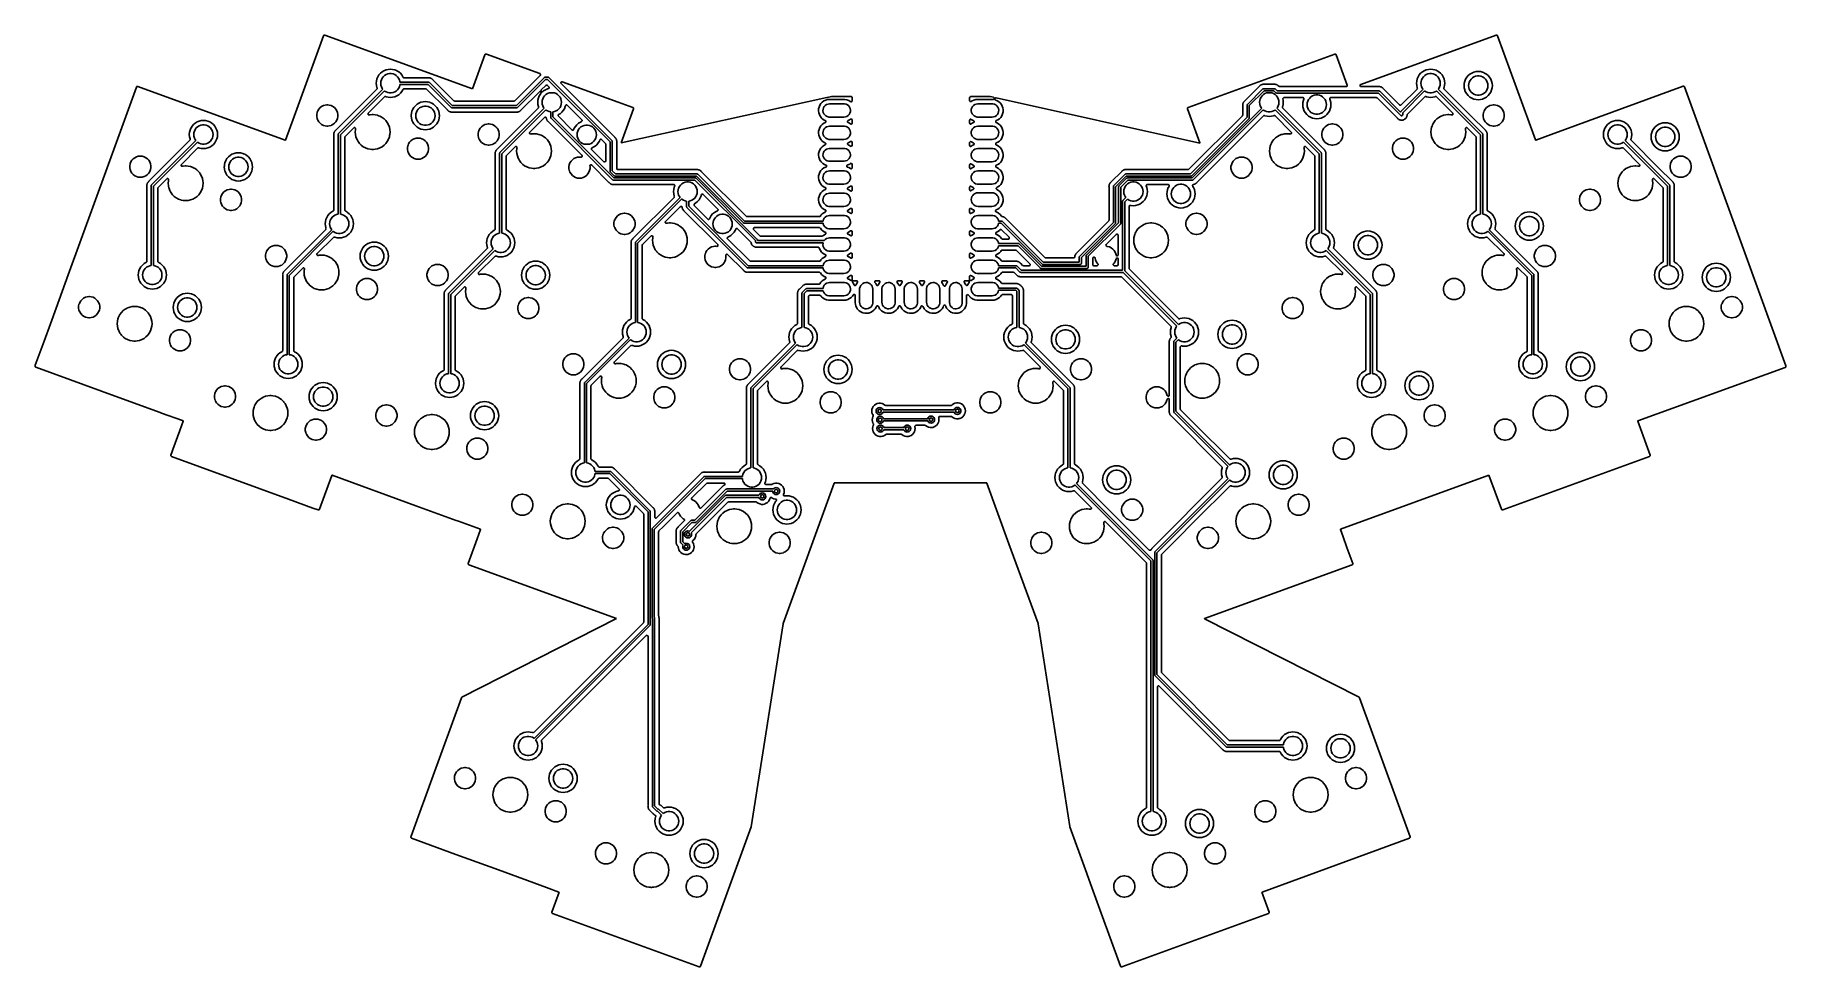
# Model space of a CAD drawing. Extents: x 1.74 to 9.58, y -5.96 to -1.79.
import ezdxf

# ---------------------------------------------------------------- set-up
doc = ezdxf.new("R2010")
doc.units = 0
doc.header["$MEASUREMENT"] = 0
doc.layers.add('BLACK', color=7, linetype='CONTINUOUS')

msp = doc.modelspace()

# ---------------------------------------------------------------- linework, layer by layer
at = {"layer": 'BLACK', "linetype": 'CONTINUOUS'}
for p, q in [((2.89694, -2.15695), (3.02866, -1.79556)), ((3.02866, -1.79556), (3.03011, -1.79349)), ((3.03011, -1.79349), (3.0324, -1.79242)), ((3.0324, -1.79242), (3.03491, -1.79264)), ((3.03491, -1.79264), (3.69555, -2.03316)), ((7.67613, -2.01335), (8.28202, -1.79264)), ((8.28202, -1.79264), (8.28453, -1.79242)), ((8.28453, -1.79242), (8.28682, -1.79349)), ((8.28682, -1.79349), (8.28827, -1.79556)), ((8.28827, -1.79556), (8.45831, -2.2621)), ((3.69681, -2.03255), (3.75189, -1.88061)), ((3.75189, -1.88061), (3.75334, -1.87853)), ((3.75334, -1.87853), (3.75563, -1.87746)), ((3.75563, -1.87746), (3.75815, -1.87768)), ((3.75815, -1.87768), (3.99784, -1.965)), ((6.90224, -2.11685), (7.55917, -1.87768)), ((7.55917, -1.87768), (7.56169, -1.87746)), ((7.56169, -1.87746), (7.56399, -1.87853)), ((7.56399, -1.87853), (7.56543, -1.88061)), ((7.56543, -1.88061), (7.61473, -2.01659)), ((3.29105, -1.95722), (3.28351, -1.96366)), ((3.29951, -1.95204), (3.29105, -1.95722)), ((3.30867, -1.94824), (3.29951, -1.95204)), ((3.31832, -1.94593), (3.30867, -1.94824)), ((3.32821, -1.94515), (3.31832, -1.94593)), ((3.33809, -1.94593), (3.32821, -1.94515)), ((3.34774, -1.94824), (3.33809, -1.94593)), ((3.35232, -1.95014), (3.34774, -1.94824)), ((3.3569, -1.95204), (3.35232, -1.95014)), ((3.36536, -1.95722), (3.3569, -1.95204)), ((3.3729, -1.96366), (3.36536, -1.95722)), ((7.95161, -1.95722), (7.94406, -1.96366)), ((7.96006, -1.95204), (7.95161, -1.95722)), ((7.96923, -1.94824), (7.96006, -1.95204)), ((7.97887, -1.94593), (7.96923, -1.94824)), ((7.98876, -1.94515), (7.97887, -1.94593)), ((7.99865, -1.94593), (7.98876, -1.94515)), ((8.00829, -1.94824), (7.99865, -1.94593)), ((8.01287, -1.95014), (8.00829, -1.94824)), ((8.01745, -1.95204), (8.01287, -1.95014)), ((8.02591, -1.95722), (8.01745, -1.95204)), ((8.03345, -1.96366), (8.02591, -1.95722)), ((8.18248, -1.95861), (8.17332, -1.9624)), ((8.19213, -1.95629), (8.18248, -1.95861)), ((8.20201, -1.95551), (8.19213, -1.95629)), ((8.2119, -1.95629), (8.20201, -1.95551)), ((8.22155, -1.95861), (8.2119, -1.95629)), ((8.22613, -1.9605), (8.22155, -1.95861)), ((8.23071, -1.9624), (8.22613, -1.9605)), ((2.05935, -2.38627), (2.19086, -2.02509)), ((2.19086, -2.02509), (2.19231, -2.02302)), ((2.19231, -2.02302), (2.1946, -2.02195)), ((2.1946, -2.02195), (2.19712, -2.02217)), ((2.19712, -2.02217), (2.85735, -2.26268)), ((3.26747, -2.03426), (3.08419, -2.21755)), ((3.09582, -2.23379), (3.29442, -2.03518)), ((3.26578, -1.99847), (3.265, -2.00835)), ((3.265, -2.00835), (3.26578, -2.01824)), ((3.26809, -1.98882), (3.26578, -1.99847)), ((3.26578, -2.01824), (3.26809, -2.02789)), ((3.26853, -2.03268), (3.26747, -2.03426)), ((3.27189, -1.97966), (3.26809, -1.98882)), ((3.26809, -2.02789), (3.26853, -2.02894)), ((3.26853, -2.02894), (3.2689, -2.03081)), ((3.2689, -2.03081), (3.26853, -2.03268)), ((3.27707, -1.9712), (3.27189, -1.97966)), ((3.28351, -1.96366), (3.27707, -1.9712)), ((3.2849, -2.00835), (3.28564, -2.0004)), ((3.28564, -2.01631), (3.2849, -2.00835)), ((3.28564, -2.0004), (3.28782, -1.99271)), ((3.28782, -2.024), (3.28564, -2.01631)), ((3.28782, -1.99271), (3.29139, -1.98556)), ((3.29139, -2.03115), (3.28782, -2.024)), ((3.29139, -1.98556), (3.2962, -1.97918)), ((3.29442, -2.03518), (3.29139, -2.03115)), ((3.2962, -1.97918), (3.30211, -1.97379)), ((3.30211, -1.97379), (3.3089, -1.96959)), ((3.3089, -1.96959), (3.31636, -1.9667)), ((3.31636, -1.9667), (3.32421, -1.96523)), ((3.32421, -1.96523), (3.3322, -1.96523)), ((3.3322, -1.96523), (3.34006, -1.9667)), ((3.34006, -1.9667), (3.34751, -1.96959)), ((3.34751, -1.96959), (3.35431, -1.97379)), ((3.35431, -1.97379), (3.36021, -1.97918)), ((3.36021, -2.03753), (3.35431, -2.04291)), ((3.36021, -1.97918), (3.36503, -1.98556)), ((3.36503, -2.03115), (3.36021, -2.03753)), ((3.36503, -1.98556), (3.36859, -1.99271)), ((3.36859, -2.024), (3.36503, -2.03115)), ((3.36859, -1.99271), (3.37078, -2.0004)), ((3.37078, -2.01631), (3.36859, -2.024)), ((3.37078, -2.0004), (3.37106, -2.00343)), ((3.37106, -2.01328), (3.37078, -2.01631)), ((3.37106, -2.00343), (3.4993, -2.00343)), ((3.49726, -2.01328), (3.37106, -2.01328)), ((3.37934, -1.9712), (3.3729, -1.96366)), ((3.38252, -1.97638), (3.37934, -1.9712)), ((3.37934, -2.04551), (3.38452, -2.03705)), ((3.38452, -1.97966), (3.38252, -1.97638)), ((3.38496, -1.98072), (3.38452, -1.97966)), ((3.38452, -2.03705), (3.38496, -2.03599)), ((3.38452, -2.03705), (3.38452, -2.03705)), ((3.38602, -1.9823), (3.38496, -1.98072)), ((3.38496, -2.03599), (3.38602, -2.03441)), ((3.3876, -1.98336), (3.38602, -1.9823)), ((3.38602, -2.03441), (3.3876, -2.03335)), ((3.38947, -1.98373), (3.3876, -1.98336)), ((3.3876, -2.03335), (3.38947, -2.03298)), ((3.49791, -1.98373), (3.38947, -1.98373)), ((3.38947, -2.03298), (3.48708, -2.03298)), ((3.48708, -2.03298), (3.48895, -2.03335)), ((3.48895, -2.03335), (3.49053, -2.03441)), ((3.49053, -2.03441), (3.58383, -2.12771)), ((3.60006, -2.11608), (3.49726, -2.01328)), ((3.49837, -1.98371), (3.49791, -1.98373)), ((3.49878, -1.98367), (3.49837, -1.98371)), ((3.50008, -1.98355), (3.49878, -1.98367)), ((3.4993, -2.00343), (3.50017, -2.00356)), ((3.50057, -1.98362), (3.50008, -1.98355)), ((3.50008, -1.98355), (3.50008, -1.98355)), ((3.50017, -2.00356), (3.50035, -2.00355)), ((3.50035, -2.00355), (3.50044, -2.0036)), ((3.50044, -2.0036), (3.50069, -2.00363)), ((3.50086, -1.98367), (3.50057, -1.98362)), ((3.50069, -2.00363), (3.50171, -2.00429)), ((3.50162, -1.98373), (3.50086, -1.98367)), ((3.50241, -1.98373), (3.50162, -1.98373)), ((3.50171, -2.00429), (3.50278, -2.00487)), ((3.50408, -1.98416), (3.50241, -1.98373)), ((3.50278, -2.00487), (3.60558, -2.10768)), ((3.50453, -1.98425), (3.50408, -1.98416)), ((3.50622, -1.98452), (3.50453, -1.98425)), ((3.50695, -1.98483), (3.50622, -1.98452)), ((3.50767, -1.98508), (3.50695, -1.98483)), ((3.50844, -1.98528), (3.50767, -1.98508)), ((3.50994, -1.9861), (3.50844, -1.98528)), ((3.51036, -1.98631), (3.50994, -1.9861)), ((3.51193, -1.98699), (3.51036, -1.98631)), ((3.51256, -1.98747), (3.51193, -1.98699)), ((3.5132, -1.98789), (3.51256, -1.98747)), ((3.51389, -1.98827), (3.5132, -1.98789)), ((3.51514, -1.98945), (3.51389, -1.98827)), ((3.51549, -1.98975), (3.51514, -1.98945)), ((3.51562, -1.98985), (3.51549, -1.98975)), ((3.51639, -1.99061), (3.51562, -1.98985)), ((3.5165, -1.99072), (3.51639, -1.99061)), ((3.51851, -1.99261), (3.5165, -1.99072)), ((3.51902, -1.99324), (3.51851, -1.99261)), ((3.56589, -2.04012), (3.51902, -1.99324)), ((3.69555, -2.03316), (3.69558, -2.03317)), ((3.69558, -2.03317), (3.69645, -2.03348)), ((3.69645, -2.03348), (3.69645, -2.03348)), ((3.69645, -2.03348), (3.69645, -2.03348)), ((3.69645, -2.03348), (3.69645, -2.03348)), ((3.69645, -2.03348), (3.69645, -2.03348)), ((3.69645, -2.03348), (3.69647, -2.03348)), ((3.69647, -2.03348), (3.69648, -2.03347)), ((3.69647, -2.03348), (3.69647, -2.03348)), ((3.69647, -2.03348), (3.69647, -2.03348)), ((3.69648, -2.03347), (3.69681, -2.03256)), ((3.69681, -2.03256), (3.69681, -2.03255)), ((3.99962, -1.97304), (3.88611, -2.08654)), ((3.89284, -2.10768), (4.01817, -1.98235)), ((4.02369, -1.99075), (3.89836, -2.11608)), ((3.99784, -1.965), (3.99984, -1.96637)), ((4.00085, -1.97095), (3.99962, -1.97304)), ((3.99984, -1.96637), (4.00093, -1.96853)), ((4.00093, -1.96853), (4.00085, -1.97095)), ((4.00307, -2.04012), (4.00432, -2.03799)), ((4.00432, -2.03799), (4.02473, -2.01758)), ((4.02266, -2.03718), (4.01421, -2.04236)), ((4.01817, -1.98235), (4.01888, -1.98182)), ((4.01888, -1.98182), (4.01899, -1.98169)), ((4.01899, -1.98169), (4.0191, -1.98166)), ((4.0191, -1.98166), (4.0193, -1.98151)), ((4.0193, -1.98151), (4.02049, -1.98125)), ((4.02049, -1.98125), (4.02165, -1.98091)), ((4.02165, -1.98091), (4.03471, -1.98091)), ((4.03183, -2.03339), (4.02266, -2.03718)), ((4.03267, -1.99075), (4.02369, -1.99075)), ((4.02473, -2.01758), (4.02692, -2.01631)), ((4.02692, -2.01631), (4.02945, -2.01631)), ((4.02945, -2.01631), (4.03163, -2.01758)), ((4.03163, -2.01758), (4.03826, -2.0242)), ((4.03594, -2.0324), (4.03183, -2.03339)), ((4.31255, -2.27063), (4.03267, -1.99075)), ((4.03471, -1.98091), (4.03558, -1.98103)), ((4.03558, -1.98103), (4.03576, -1.98102)), ((4.03576, -1.98102), (4.03585, -1.98107)), ((4.03585, -1.98107), (4.0361, -1.9811)), ((4.03819, -2.03117), (4.03594, -2.0324)), ((4.0361, -1.9811), (4.03712, -1.98176)), ((4.03712, -1.98176), (4.03819, -1.98235)), ((4.03819, -1.98235), (4.32095, -2.26511)), ((4.0395, -2.02898), (4.03819, -2.03117)), ((4.03826, -2.0242), (4.03953, -2.02642)), ((4.03953, -2.02642), (4.0395, -2.02898)), ((4.09215, -2.00746), (4.09222, -2.00485)), ((4.09344, -2.00973), (4.09215, -2.00746)), ((4.09222, -2.00485), (4.09362, -2.00265)), ((4.3339, -2.25019), (4.09344, -2.00973)), ((4.09362, -2.00265), (4.09596, -2.00148)), ((4.09596, -2.00148), (4.09856, -2.00169)), ((4.09856, -2.00169), (4.3486, -2.09277)), ((7.22216, -2.02097), (7.15644, -2.08668)), ((7.16807, -2.10292), (7.23708, -2.03392)), ((7.22247, -2.02063), (7.22216, -2.02097)), ((7.22356, -2.0193), (7.22247, -2.02063)), ((7.2242, -2.01884), (7.22356, -2.0193)), ((7.22478, -2.01834), (7.2242, -2.01884)), ((7.22534, -2.01778), (7.22478, -2.01834)), ((7.22682, -2.01691), (7.22534, -2.01778)), ((7.22721, -2.01666), (7.22682, -2.01691)), ((7.2286, -2.01565), (7.22721, -2.01666)), ((7.22933, -2.01535), (7.2286, -2.01565)), ((7.23002, -2.01502), (7.22933, -2.01535)), ((7.2307, -2.01462), (7.23002, -2.01502)), ((7.23235, -2.01414), (7.2307, -2.01462)), ((7.23278, -2.01399), (7.23235, -2.01414)), ((7.23438, -2.01335), (7.23278, -2.01399)), ((7.23517, -2.01326), (7.23438, -2.01335)), ((7.23592, -2.0131), (7.23517, -2.01326)), ((7.23667, -2.01288), (7.23592, -2.0131)), ((7.23839, -2.01283), (7.23667, -2.01288)), ((7.23708, -2.03392), (7.23778, -2.03339)), ((7.23778, -2.03339), (7.2379, -2.03326)), ((7.2379, -2.03326), (7.238, -2.03323)), ((7.238, -2.03323), (7.2382, -2.03308)), ((7.2382, -2.03308), (7.23939, -2.03282)), ((7.23885, -2.01279), (7.23839, -2.01283)), ((7.23901, -2.01277), (7.23885, -2.01279)), ((7.24009, -2.01277), (7.23901, -2.01277)), ((7.23939, -2.03282), (7.24056, -2.03248)), ((7.24025, -2.01277), (7.24009, -2.01277)), ((7.24301, -2.01268), (7.24025, -2.01277)), ((7.24056, -2.03248), (7.28885, -2.03248)), ((7.24381, -2.01277), (7.24301, -2.01268)), ((7.28745, -2.01277), (7.24381, -2.01277)), ((7.28791, -2.01275), (7.28745, -2.01277)), ((7.28859, -2.01269), (7.28791, -2.01275)), ((7.28963, -2.01259), (7.28859, -2.01269)), ((7.28885, -2.03248), (7.28972, -2.0326)), ((7.29011, -2.01266), (7.28963, -2.01259)), ((7.28963, -2.01259), (7.28963, -2.01259)), ((7.28972, -2.0326), (7.28989, -2.03259)), ((7.28989, -2.03259), (7.28999, -2.03264)), ((7.28999, -2.03264), (7.29023, -2.03267)), ((7.2904, -2.01271), (7.29011, -2.01266)), ((7.29023, -2.03267), (7.29126, -2.03333)), ((7.29117, -2.01277), (7.2904, -2.01271)), ((7.29196, -2.01277), (7.29117, -2.01277)), ((7.29126, -2.03333), (7.29233, -2.03392)), ((7.29362, -2.0132), (7.29196, -2.01277)), ((7.29233, -2.03392), (7.30125, -2.04284)), ((7.29407, -2.01329), (7.29362, -2.0132)), ((7.29577, -2.01356), (7.29407, -2.01329)), ((7.29649, -2.01387), (7.29577, -2.01356)), ((7.29722, -2.01412), (7.29649, -2.01387)), ((7.29798, -2.01432), (7.29722, -2.01412)), ((7.29949, -2.01515), (7.29798, -2.01432)), ((7.2999, -2.01535), (7.29949, -2.01515)), ((7.30148, -2.01603), (7.2999, -2.01535)), ((7.3021, -2.01651), (7.30148, -2.01603)), ((7.30274, -2.01694), (7.3021, -2.01651)), ((7.30344, -2.01732), (7.30274, -2.01694)), ((7.30469, -2.01849), (7.30344, -2.01732)), ((7.30504, -2.01879), (7.30469, -2.01849)), ((7.30516, -2.01889), (7.30504, -2.01879)), ((7.30593, -2.01966), (7.30516, -2.01889)), ((7.30604, -2.01976), (7.30593, -2.01966)), ((7.30822, -2.02181), (7.30604, -2.01976)), ((7.30977, -2.02279), (7.30822, -2.02181)), ((7.31157, -2.02313), (7.30977, -2.02279)), ((7.61014, -2.02313), (7.31157, -2.02313)), ((7.61239, -2.02258), (7.61014, -2.02313)), ((7.61414, -2.02106), (7.61239, -2.02258)), ((7.61498, -2.0189), (7.61414, -2.02106)), ((7.61473, -2.01659), (7.61498, -2.0189)), ((7.67209, -2.01774), (7.6731, -2.01525)), ((7.67256, -2.02039), (7.67209, -2.01774)), ((7.67436, -2.02239), (7.67256, -2.02039)), ((7.6731, -2.01525), (7.67527, -2.01367)), ((7.67694, -2.02313), (7.67436, -2.02239)), ((7.67527, -2.01367), (7.67613, -2.01335)), ((7.75621, -2.02313), (7.67694, -2.02313)), ((7.75667, -2.02311), (7.75621, -2.02313)), ((7.75771, -2.02302), (7.75667, -2.02311)), ((7.75838, -2.02295), (7.75771, -2.02302)), ((7.75887, -2.02303), (7.75838, -2.02295)), ((7.75838, -2.02295), (7.75838, -2.02295)), ((7.75916, -2.02307), (7.75887, -2.02303)), ((7.75993, -2.02313), (7.75916, -2.02307)), ((7.76071, -2.02313), (7.75993, -2.02313)), ((7.76238, -2.02356), (7.76071, -2.02313)), ((7.76283, -2.02366), (7.76238, -2.02356)), ((7.76453, -2.02392), (7.76283, -2.02366)), ((7.76525, -2.02424), (7.76453, -2.02392)), ((7.76598, -2.02449), (7.76525, -2.02424)), ((7.76674, -2.02468), (7.76598, -2.02449)), ((7.76825, -2.02551), (7.76674, -2.02468)), ((7.76866, -2.02571), (7.76825, -2.02551)), ((7.77024, -2.0264), (7.76866, -2.02571)), ((7.77086, -2.02688), (7.77024, -2.0264)), ((7.7715, -2.0273), (7.77086, -2.02688)), ((7.77219, -2.02768), (7.7715, -2.0273)), ((7.77345, -2.02886), (7.77219, -2.02768)), ((7.7738, -2.02916), (7.77345, -2.02886)), ((7.77392, -2.02925), (7.7738, -2.02916)), ((7.77469, -2.03002), (7.77392, -2.02925)), ((7.7748, -2.03013), (7.77469, -2.03002)), ((7.77681, -2.03202), (7.7748, -2.03013)), ((7.77732, -2.03265), (7.77681, -2.03202)), ((7.85003, -2.10536), (7.77732, -2.03265)), ((7.85518, -2.13497), (7.95498, -2.03518)), ((7.92802, -2.03426), (7.85693, -2.10536)), ((7.92633, -1.99847), (7.92555, -2.00835)), ((7.92555, -2.00835), (7.92633, -2.01824)), ((7.92865, -1.98882), (7.92633, -1.99847)), ((7.92633, -2.01824), (7.9285, -2.0273)), ((7.92908, -2.03268), (7.92802, -2.03426)), ((7.9285, -2.0273), (7.92865, -2.02789)), ((7.93244, -1.97966), (7.92865, -1.98882)), ((7.92865, -2.02789), (7.92908, -2.02894)), ((7.92908, -2.02894), (7.92908, -2.02894)), ((7.92908, -2.02894), (7.92945, -2.03081)), ((7.92945, -2.03081), (7.92908, -2.03268)), ((7.93762, -1.9712), (7.93244, -1.97966)), ((7.94406, -1.96366), (7.93762, -1.9712)), ((7.94545, -2.00835), (7.94619, -2.0004)), ((7.94619, -2.01631), (7.94545, -2.00835)), ((7.94619, -2.0004), (7.94838, -1.99271)), ((7.94838, -2.024), (7.94619, -2.01631)), ((7.94838, -1.99271), (7.95194, -1.98556)), ((7.95194, -2.03115), (7.94838, -2.024)), ((7.95194, -1.98556), (7.95675, -1.97918)), ((7.95498, -2.03518), (7.95194, -2.03115)), ((7.95675, -1.97918), (7.96266, -1.97379)), ((7.96266, -1.97379), (7.96945, -1.96959)), ((7.96945, -1.96959), (7.97691, -1.9667)), ((7.97691, -1.9667), (7.98476, -1.96523)), ((7.98476, -1.96523), (7.99275, -1.96523)), ((7.99275, -1.96523), (8.00061, -1.9667)), ((8.00061, -1.9667), (8.00806, -1.96959)), ((8.00806, -1.96959), (8.01486, -1.97379)), ((8.01486, -1.97379), (8.02076, -1.97918)), ((8.02076, -1.97918), (8.02558, -1.98556)), ((8.02558, -2.03115), (8.02254, -2.03518)), ((8.02254, -2.03518), (8.22115, -2.23379)), ((8.02558, -1.98556), (8.02914, -1.99271)), ((8.02914, -2.024), (8.02558, -2.03115)), ((8.02914, -1.99271), (8.03133, -2.0004)), ((8.03133, -2.01631), (8.02914, -2.024)), ((8.03133, -2.0004), (8.03207, -2.00835)), ((8.03207, -2.00835), (8.03133, -2.01631)), ((8.03989, -1.9712), (8.03345, -1.96366)), ((8.04508, -1.97966), (8.03989, -1.9712)), ((8.04887, -1.98882), (8.04508, -1.97966)), ((8.04806, -2.03081), (8.04843, -2.02894)), ((8.04843, -2.03268), (8.04806, -2.03081)), ((8.04843, -2.02894), (8.04887, -2.02789)), ((8.04949, -2.03426), (8.04843, -2.03268)), ((8.05119, -1.99847), (8.04887, -1.98882)), ((8.04887, -2.02789), (8.04982, -2.02392)), ((8.17218, -2.15695), (8.04949, -2.03426)), ((8.04982, -2.02392), (8.05107, -2.01872)), ((8.05107, -2.01872), (8.05119, -2.01824)), ((8.05197, -2.00835), (8.05119, -1.99847)), ((8.05119, -2.01824), (8.05197, -2.00835)), ((8.13959, -2.00883), (8.13881, -2.01872)), ((8.13881, -2.01872), (8.13959, -2.02861)), ((8.1419, -1.99919), (8.13959, -2.00883)), ((8.13959, -2.02861), (8.1419, -2.03825)), ((8.1457, -1.99002), (8.1419, -1.99919)), ((8.1419, -2.03825), (8.14267, -2.04012)), ((8.15088, -1.98157), (8.1457, -1.99002)), ((8.15732, -1.97403), (8.15088, -1.98157)), ((8.16486, -1.96758), (8.15732, -1.97403)), ((8.15871, -2.01872), (8.15945, -2.01076)), ((8.15945, -2.02668), (8.15871, -2.01872)), ((8.15945, -2.01076), (8.16163, -2.00307)), ((8.16163, -2.03436), (8.15945, -2.02668)), ((8.16163, -2.00307), (8.16519, -1.99592)), ((8.16519, -2.04152), (8.16163, -2.03436)), ((8.17332, -1.9624), (8.16486, -1.96758)), ((8.16519, -1.99592), (8.17001, -1.98954)), ((8.17001, -1.98954), (8.17592, -1.98416)), ((8.17592, -1.98416), (8.18271, -1.97995)), ((8.18271, -1.97995), (8.19016, -1.97707)), ((8.19016, -1.97707), (8.19802, -1.9756)), ((8.19802, -1.9756), (8.20601, -1.9756)), ((8.20601, -1.9756), (8.21387, -1.97707)), ((8.21387, -1.97707), (8.22132, -1.97995)), ((8.22132, -1.97995), (8.22811, -1.98416)), ((8.22811, -1.98416), (8.23402, -1.98954)), ((8.23917, -1.96758), (8.23071, -1.9624)), ((8.23402, -1.98954), (8.23884, -1.99592)), ((8.23884, -1.99592), (8.2424, -2.00307)), ((8.2424, -2.03436), (8.23884, -2.04152)), ((8.24671, -1.97403), (8.23917, -1.96758)), ((8.2424, -2.00307), (8.24458, -2.01076)), ((8.24458, -2.02668), (8.2424, -2.03436)), ((8.24458, -2.01076), (8.24532, -2.01872)), ((8.24532, -2.01872), (8.24458, -2.02668)), ((8.25315, -1.98157), (8.24671, -1.97403)), ((8.25833, -1.99002), (8.25315, -1.98157)), ((8.26213, -1.99919), (8.25833, -1.99002)), ((8.25833, -2.04741), (8.26213, -2.03825)), ((8.26444, -2.00883), (8.26213, -1.99919)), ((8.26213, -2.03825), (8.26444, -2.02861)), ((8.26522, -2.01872), (8.26444, -2.00883)), ((8.26444, -2.02861), (8.26522, -2.01872)), ((8.52811, -2.23767), (9.11981, -2.02178)), ((9.11981, -2.02178), (9.12233, -2.02156)), ((9.12233, -2.02156), (9.12462, -2.02262)), ((9.12462, -2.02262), (9.12607, -2.0247)), ((9.12607, -2.0247), (9.39628, -2.76724)), ((3.01331, -2.11749), (3.00741, -2.12397)), ((3.0203, -2.11221), (3.01331, -2.11749)), ((3.02814, -2.10831), (3.0203, -2.11221)), ((3.03656, -2.10591), (3.02814, -2.10831)), ((3.0431, -2.10531), (3.03656, -2.10591)), ((3.04747, -2.10531), (3.0431, -2.10531)), ((3.0431, -2.10531), (3.0431, -2.10531)), ((3.05401, -2.10591), (3.04747, -2.10531)), ((3.04747, -2.10531), (3.04747, -2.10531)), ((3.06243, -2.10831), (3.05401, -2.10591)), ((3.07027, -2.11221), (3.06243, -2.10831)), ((3.07726, -2.11749), (3.07027, -2.11221)), ((3.08316, -2.12397), (3.07726, -2.11749)), ((3.30132, -2.0422), (3.10422, -2.2393)), ((3.22932, -2.14206), (3.3023, -2.06909)), ((3.30211, -2.04291), (3.30132, -2.0422)), ((3.3089, -2.04712), (3.30211, -2.04291)), ((3.3023, -2.06909), (3.30388, -2.06803)), ((3.30388, -2.06803), (3.30575, -2.06766)), ((3.30575, -2.06766), (3.30762, -2.06803)), ((3.30762, -2.06803), (3.30867, -2.06847)), ((3.30867, -2.06847), (3.31126, -2.06909)), ((3.31636, -2.05001), (3.3089, -2.04712)), ((3.31126, -2.06909), (3.31832, -2.07078)), ((3.32421, -2.05148), (3.31636, -2.05001)), ((3.31832, -2.07078), (3.32821, -2.07156)), ((3.3322, -2.05148), (3.32421, -2.05148)), ((3.32821, -2.07156), (3.33809, -2.07078)), ((3.34006, -2.05001), (3.3322, -2.05148)), ((3.33809, -2.07078), (3.34774, -2.06847)), ((3.34751, -2.04712), (3.34006, -2.05001)), ((3.35431, -2.04291), (3.34751, -2.04712)), ((3.34774, -2.06847), (3.3569, -2.06467)), ((3.3569, -2.06467), (3.36536, -2.05949)), ((3.36536, -2.05949), (3.3729, -2.05305)), ((3.3729, -2.05305), (3.37934, -2.04551)), ((3.43377, -2.11622), (3.42859, -2.12468)), ((3.44021, -2.10868), (3.43377, -2.11622)), ((3.44776, -2.10224), (3.44021, -2.10868)), ((3.45621, -2.09706), (3.44776, -2.10224)), ((3.46538, -2.09326), (3.45621, -2.09706)), ((3.45881, -2.11881), (3.4656, -2.11461)), ((3.47502, -2.09094), (3.46538, -2.09326)), ((3.4656, -2.11461), (3.47306, -2.11172)), ((3.47306, -2.11172), (3.48091, -2.11025)), ((3.48491, -2.09017), (3.47502, -2.09094)), ((3.48091, -2.11025), (3.4889, -2.11025)), ((3.4948, -2.09094), (3.48491, -2.09017)), ((3.4889, -2.11025), (3.49676, -2.11172)), ((3.50444, -2.09326), (3.4948, -2.09094)), ((3.49676, -2.11172), (3.50421, -2.11461)), ((3.50421, -2.11461), (3.51101, -2.11881)), ((3.50617, -2.09398), (3.50444, -2.09326)), ((3.5136, -2.09705), (3.50617, -2.09398)), ((3.52206, -2.10224), (3.5136, -2.09705)), ((3.5296, -2.10868), (3.52206, -2.10224)), ((3.53604, -2.11622), (3.5296, -2.10868)), ((3.54123, -2.12468), (3.53604, -2.11622)), ((3.61231, -2.08654), (3.56589, -2.04012)), ((3.60113, -2.11666), (3.60006, -2.11608)), ((3.60216, -2.11732), (3.60113, -2.11666)), ((3.6024, -2.11736), (3.60216, -2.11732)), ((3.6025, -2.11741), (3.6024, -2.11736)), ((3.60267, -2.11739), (3.6025, -2.11741)), ((3.60354, -2.11752), (3.60267, -2.11739)), ((3.89488, -2.11752), (3.60354, -2.11752)), ((3.60558, -2.10768), (3.89284, -2.10768)), ((3.6139, -2.0876), (3.61231, -2.08654)), ((3.61577, -2.08797), (3.6139, -2.0876)), ((3.88266, -2.08797), (3.61577, -2.08797)), ((3.88453, -2.0876), (3.88266, -2.08797)), ((3.88611, -2.08654), (3.88453, -2.0876)), ((3.89605, -2.11718), (3.89488, -2.11752)), ((3.89724, -2.11692), (3.89605, -2.11718)), ((3.89744, -2.11677), (3.89724, -2.11692)), ((3.89754, -2.11674), (3.89744, -2.11677)), ((3.89766, -2.1166), (3.89754, -2.11674)), ((3.89836, -2.11608), (3.89766, -2.1166)), ((3.91328, -2.12903), (3.99585, -2.04646)), ((3.98893, -2.08361), (3.98815, -2.0935)), ((3.98815, -2.0935), (3.98893, -2.10339)), ((3.99125, -2.07397), (3.98893, -2.08361)), ((3.98893, -2.10339), (3.99125, -2.11303)), ((3.99168, -2.11782), (3.99062, -2.11941)), ((3.99504, -2.0648), (3.99125, -2.07397)), ((3.99125, -2.11303), (3.99168, -2.11409)), ((3.99168, -2.11409), (3.99205, -2.11595)), ((3.99205, -2.11595), (3.99168, -2.11782)), ((4.00022, -2.05635), (3.99504, -2.0648)), ((3.99585, -2.04646), (3.99798, -2.04521)), ((3.99798, -2.04521), (4.00044, -2.04516)), ((4.00301, -2.05308), (4.00022, -2.05635)), ((4.00044, -2.04516), (4.00262, -2.04632)), ((4.00262, -2.04632), (4.00395, -2.0484)), ((4.00409, -2.05086), (4.00301, -2.05308)), ((4.00302, -2.04258), (4.00307, -2.04012)), ((4.00418, -2.04476), (4.00302, -2.04258)), ((4.00395, -2.0484), (4.00409, -2.05086)), ((4.00626, -2.04609), (4.00418, -2.04476)), ((4.00872, -2.04623), (4.00626, -2.04609)), ((4.00805, -2.0935), (4.00879, -2.08554)), ((4.00879, -2.10146), (4.00805, -2.0935)), ((4.01094, -2.04515), (4.00872, -2.04623)), ((4.00879, -2.08554), (4.01098, -2.07785)), ((4.01098, -2.10914), (4.00879, -2.10146)), ((4.01421, -2.04236), (4.01094, -2.04515)), ((4.01098, -2.07785), (4.01454, -2.0707)), ((4.01454, -2.1163), (4.01098, -2.10914)), ((4.01454, -2.0707), (4.01935, -2.06432)), ((4.01758, -2.12032), (4.01454, -2.1163)), ((4.01935, -2.06432), (4.02526, -2.05894)), ((4.02526, -2.05894), (4.03205, -2.05473)), ((4.03205, -2.05473), (4.03951, -2.05185)), ((4.03951, -2.05185), (4.04736, -2.05038)), ((4.04736, -2.05038), (4.05535, -2.05038)), ((4.05535, -2.05038), (4.06321, -2.05185)), ((4.06321, -2.05185), (4.07066, -2.05473)), ((4.07066, -2.05473), (4.07746, -2.05894)), ((4.07746, -2.05894), (4.08336, -2.06432)), ((4.08336, -2.06432), (4.08818, -2.0707)), ((4.08818, -2.1163), (4.08336, -2.12267)), ((4.08818, -2.0707), (4.09174, -2.07785)), ((4.09174, -2.10914), (4.08818, -2.1163)), ((4.09174, -2.07785), (4.09393, -2.08554)), ((4.09393, -2.10146), (4.09174, -2.10914)), ((4.09393, -2.08554), (4.09467, -2.0935)), ((4.09467, -2.0935), (4.09393, -2.10146)), ((4.10768, -2.12219), (4.11147, -2.11303)), ((4.11147, -2.11303), (4.11246, -2.10891)), ((4.11246, -2.10891), (4.11369, -2.10667)), ((4.11369, -2.10667), (4.11588, -2.10535)), ((4.11588, -2.10535), (4.11844, -2.10533)), ((4.11844, -2.10533), (4.12066, -2.1066)), ((4.12066, -2.1066), (4.18614, -2.17209)), ((4.3486, -2.09277), (4.41468, -2.11685)), ((4.36275, -2.27549), (5.28358, -2.07219)), ((4.41468, -2.11685), (4.41675, -2.1183)), ((5.24881, -2.11472), (5.24684, -2.12336)), ((5.2523, -2.10658), (5.24881, -2.11472)), ((5.25718, -2.09918), (5.2523, -2.10658)), ((5.26261, -2.0935), (5.25718, -2.09918)), ((5.2633, -2.09277), (5.26261, -2.0935)), ((5.27047, -2.08757), (5.2633, -2.09277)), ((5.2633, -2.09277), (5.2633, -2.09277)), ((5.2633, -2.09277), (5.2633, -2.09277)), ((5.26871, -2.1183), (5.27214, -2.11237)), ((5.27846, -2.08372), (5.27047, -2.08757)), ((5.27214, -2.11237), (5.27685, -2.10738)), ((5.27685, -2.10738), (5.28257, -2.10361)), ((5.28593, -2.08166), (5.27846, -2.08372)), ((5.28257, -2.10361), (5.28902, -2.10127)), ((5.28358, -2.07219), (5.28469, -2.07223)), ((5.28469, -2.07223), (5.2857, -2.07172)), ((5.2857, -2.07172), (5.30499, -2.06746)), ((5.28663, -2.08125), (5.28593, -2.08166)), ((5.28719, -2.08135), (5.28663, -2.08125)), ((5.2927, -2.08085), (5.28719, -2.08135)), ((5.28902, -2.10127), (5.29583, -2.10047)), ((5.29362, -2.08077), (5.2927, -2.08085)), ((5.36443, -2.08077), (5.29362, -2.08077)), ((5.29583, -2.10047), (5.36, -2.10047)), ((5.30499, -2.06746), (5.30605, -2.06734)), ((5.30605, -2.06734), (5.39234, -2.06734)), ((5.36, -2.10047), (5.36343, -2.10067)), ((5.36343, -2.10067), (5.3701, -2.10225)), ((5.37315, -2.08235), (5.36443, -2.08077)), ((5.3701, -2.10225), (5.37623, -2.10533)), ((5.38145, -2.08546), (5.37315, -2.08235)), ((5.37623, -2.10533), (5.38148, -2.10974)), ((5.38771, -2.0892), (5.38145, -2.08546)), ((5.38148, -2.10974), (5.38557, -2.11524)), ((5.38557, -2.11524), (5.38829, -2.12153)), ((5.38905, -2.09001), (5.38771, -2.0892)), ((5.38914, -2.09008), (5.38905, -2.09001)), ((5.3911, -2.09112), (5.38914, -2.09008)), ((5.39331, -2.09119), (5.3911, -2.09112)), ((5.39234, -2.06734), (5.39479, -2.068)), ((5.39533, -2.09028), (5.39331, -2.09119)), ((5.39479, -2.068), (5.39657, -2.06978)), ((5.39673, -2.08856), (5.39533, -2.09028)), ((5.39657, -2.06978), (5.39723, -2.07222)), ((5.39723, -2.0864), (5.39673, -2.08856)), ((5.39723, -2.07222), (5.39723, -2.0864)), ((5.92324, -2.08627), (5.92325, -2.07262)), ((5.92396, -2.08882), (5.92324, -2.08627)), ((5.92325, -2.07262), (5.9239, -2.07018)), ((5.9239, -2.07018), (5.92569, -2.06839)), ((5.9259, -2.09062), (5.92396, -2.08882)), ((5.92569, -2.06839), (5.92813, -2.06774)), ((5.9285, -2.09114), (5.9259, -2.09062)), ((5.92813, -2.06774), (6.01403, -2.06774)), ((5.93099, -2.09022), (5.9285, -2.09114)), ((5.93465, -2.08757), (5.93099, -2.09022)), ((5.93289, -2.1183), (5.93632, -2.11237)), ((5.94263, -2.08372), (5.93465, -2.08757)), ((5.93632, -2.11237), (5.94102, -2.10738)), ((5.94102, -2.10738), (5.94675, -2.10361)), ((5.95117, -2.08136), (5.94263, -2.08372)), ((5.94675, -2.10361), (5.95319, -2.10127)), ((5.95514, -2.08101), (5.95117, -2.08136)), ((5.95319, -2.10127), (5.96, -2.10047)), ((5.95779, -2.08077), (5.95514, -2.08101)), ((6.0286, -2.08077), (5.95779, -2.08077)), ((5.96, -2.10047), (6.02417, -2.10047)), ((6.01403, -2.06774), (6.01509, -2.06785)), ((6.01509, -2.06785), (6.02984, -2.07112)), ((6.02417, -2.10047), (6.0276, -2.10067)), ((6.0276, -2.10067), (6.03427, -2.10225)), ((6.02878, -2.08077), (6.0286, -2.08077)), ((6.03107, -2.0802), (6.02878, -2.08077)), ((6.02984, -2.07112), (6.03195, -2.07217)), ((6.03282, -2.07863), (6.03107, -2.0802)), ((6.03195, -2.07217), (6.03332, -2.07408)), ((6.03363, -2.07642), (6.03282, -2.07863)), ((6.03332, -2.07408), (6.03363, -2.07642)), ((6.03427, -2.10225), (6.0404, -2.10533)), ((6.03673, -2.07973), (6.03682, -2.07731)), ((6.0378, -2.08189), (6.03673, -2.07973)), ((6.03682, -2.07731), (6.03806, -2.07524)), ((6.03979, -2.08327), (6.0378, -2.08189)), ((6.03806, -2.07524), (6.04014, -2.07401)), ((6.04562, -2.08546), (6.03979, -2.08327)), ((6.04014, -2.07401), (6.04256, -2.07394)), ((6.0404, -2.10533), (6.04565, -2.10974)), ((6.04256, -2.07394), (6.9542, -2.27589)), ((6.05188, -2.0892), (6.04562, -2.08546)), ((6.04565, -2.10974), (6.04974, -2.11524)), ((6.04974, -2.11524), (6.05246, -2.12153)), ((6.05323, -2.09001), (6.05188, -2.0892)), ((6.0599, -2.09584), (6.05323, -2.09001)), ((6.06543, -2.10277), (6.0599, -2.09584)), ((6.06963, -2.11057), (6.06543, -2.10277)), ((6.07237, -2.119), (6.06963, -2.11057)), ((6.90018, -2.1183), (6.90224, -2.11685)), ((7.14687, -2.10484), (7.14674, -2.10562)), ((7.14674, -2.10562), (7.14683, -2.10658)), ((7.14683, -2.10658), (7.14691, -2.10733)), ((7.14693, -2.10408), (7.14687, -2.10484)), ((7.14691, -2.10733), (7.14693, -2.10779)), ((7.14735, -2.10162), (7.14693, -2.10329)), ((7.14693, -2.10329), (7.14693, -2.10408)), ((7.14693, -2.10779), (7.14693, -2.15028)), ((7.14745, -2.10117), (7.14735, -2.10162)), ((7.14772, -2.09947), (7.14745, -2.10117)), ((7.14803, -2.09875), (7.14772, -2.09947)), ((7.14828, -2.09803), (7.14803, -2.09875)), ((7.14847, -2.09726), (7.14828, -2.09803)), ((7.1493, -2.09576), (7.14847, -2.09726)), ((7.1495, -2.09534), (7.1493, -2.09576)), ((7.15019, -2.09376), (7.1495, -2.09534)), ((7.15067, -2.09314), (7.15019, -2.09376)), ((7.15109, -2.0925), (7.15067, -2.09314)), ((7.15147, -2.09181), (7.15109, -2.0925)), ((7.15265, -2.09056), (7.15147, -2.09181)), ((7.15295, -2.09021), (7.15265, -2.09056)), ((7.15304, -2.09008), (7.15295, -2.09021)), ((7.15381, -2.08931), (7.15304, -2.09008)), ((7.15392, -2.0892), (7.15381, -2.08931)), ((7.15581, -2.08719), (7.15392, -2.0892)), ((7.15644, -2.08668), (7.15581, -2.08719)), ((7.16663, -2.1064), (7.16676, -2.10553)), ((7.16663, -2.16046), (7.16663, -2.1064)), ((7.16674, -2.10535), (7.1668, -2.10526)), ((7.16676, -2.10553), (7.16674, -2.10535)), ((7.1668, -2.10526), (7.16683, -2.10501)), ((7.16683, -2.10501), (7.16749, -2.10399)), ((7.16749, -2.10399), (7.16807, -2.10292)), ((7.24259, -2.04232), (7.17647, -2.10844)), ((7.17647, -2.10844), (7.17647, -2.1625)), ((7.2223, -2.0935), (7.22304, -2.08554)), ((7.22304, -2.10146), (7.2223, -2.0935)), ((7.22304, -2.08554), (7.22522, -2.07785)), ((7.22522, -2.10914), (7.22304, -2.10146)), ((7.22522, -2.07785), (7.22879, -2.0707)), ((7.22879, -2.1163), (7.22522, -2.10914)), ((7.22879, -2.0707), (7.2336, -2.06432)), ((7.23183, -2.12032), (7.22879, -2.1163)), ((7.2336, -2.06432), (7.23951, -2.05894)), ((7.23951, -2.05894), (7.2463, -2.05473)), ((7.28681, -2.04232), (7.24259, -2.04232)), ((7.2463, -2.05473), (7.25376, -2.05185)), ((7.25376, -2.05185), (7.26161, -2.05038)), ((7.26161, -2.05038), (7.2696, -2.05038)), ((7.2696, -2.05038), (7.27746, -2.05185)), ((7.27746, -2.05185), (7.28491, -2.05473)), ((7.28491, -2.05473), (7.29171, -2.05894)), ((7.29573, -2.05124), (7.28681, -2.04232)), ((7.29171, -2.05894), (7.29761, -2.06432)), ((7.2968, -2.05182), (7.29573, -2.05124)), ((7.29782, -2.05248), (7.2968, -2.05182)), ((7.29761, -2.06432), (7.30243, -2.0707)), ((7.29807, -2.05252), (7.29782, -2.05248)), ((7.29816, -2.05257), (7.29807, -2.05252)), ((7.29834, -2.05256), (7.29816, -2.05257)), ((7.29921, -2.05268), (7.29834, -2.05256)), ((7.75557, -2.05268), (7.29921, -2.05268)), ((7.30243, -2.1163), (7.29939, -2.12032)), ((7.30125, -2.04284), (7.7576, -2.04284)), ((7.30243, -2.0707), (7.30599, -2.07785)), ((7.30599, -2.10914), (7.30243, -2.1163)), ((7.30599, -2.07785), (7.30818, -2.08554)), ((7.30818, -2.10146), (7.30599, -2.10914)), ((7.30818, -2.08554), (7.30891, -2.0935)), ((7.30891, -2.0935), (7.30818, -2.10146)), ((7.32491, -2.11595), (7.32528, -2.11409)), ((7.32528, -2.11782), (7.32491, -2.11595)), ((7.32528, -2.11409), (7.32572, -2.11303)), ((7.32634, -2.11941), (7.32528, -2.11782)), ((7.32572, -2.11303), (7.32631, -2.11057)), ((7.32631, -2.11057), (7.32804, -2.10339)), ((7.32676, -2.07622), (7.3277, -2.07425)), ((7.32679, -2.07841), (7.32676, -2.07622)), ((7.32804, -2.08361), (7.32679, -2.07841)), ((7.3277, -2.07425), (7.3294, -2.07288)), ((7.32881, -2.0935), (7.32804, -2.08361)), ((7.32804, -2.10339), (7.32881, -2.0935)), ((7.3294, -2.07288), (7.33153, -2.07239)), ((7.33153, -2.07239), (7.41639, -2.07239)), ((7.41583, -2.10162), (7.41566, -2.10386)), ((7.41566, -2.10386), (7.41579, -2.10562)), ((7.41579, -2.10562), (7.41643, -2.11375)), ((7.41643, -2.09398), (7.41583, -2.10162)), ((7.41639, -2.07239), (7.41869, -2.07296)), ((7.41875, -2.08433), (7.41643, -2.09398)), ((7.41643, -2.11375), (7.41875, -2.1234)), ((7.41869, -2.07296), (7.42045, -2.07456)), ((7.42066, -2.07973), (7.41875, -2.08433)), ((7.42045, -2.07456), (7.42125, -2.07679)), ((7.4209, -2.07914), (7.42066, -2.07973)), ((7.42125, -2.07679), (7.4209, -2.07914)), ((7.43556, -2.10386), (7.43629, -2.09591)), ((7.43629, -2.11182), (7.43556, -2.10386)), ((7.43629, -2.09591), (7.43848, -2.08822)), ((7.43848, -2.11951), (7.43629, -2.11182)), ((7.43848, -2.08822), (7.44204, -2.08107)), ((7.44204, -2.08107), (7.44686, -2.07469)), ((7.44686, -2.07469), (7.45276, -2.0693)), ((7.45276, -2.0693), (7.45956, -2.0651)), ((7.45956, -2.0651), (7.46701, -2.06221)), ((7.46701, -2.06221), (7.47487, -2.06074)), ((7.47487, -2.06074), (7.48286, -2.06074)), ((7.48286, -2.06074), (7.49071, -2.06221)), ((7.49071, -2.06221), (7.49817, -2.0651)), ((7.49817, -2.0651), (7.50496, -2.0693)), ((7.50496, -2.0693), (7.51087, -2.07469)), ((7.51087, -2.07469), (7.51568, -2.08107)), ((7.51568, -2.08107), (7.51925, -2.08822)), ((7.51925, -2.08822), (7.52143, -2.09591)), ((7.52143, -2.11182), (7.51925, -2.11951)), ((7.52143, -2.09591), (7.52217, -2.10386)), ((7.52217, -2.10386), (7.52143, -2.11182)), ((7.53648, -2.07679), (7.53728, -2.07456)), ((7.53682, -2.07914), (7.53648, -2.07679)), ((7.53898, -2.08433), (7.53682, -2.07914)), ((7.53728, -2.07456), (7.53903, -2.07296)), ((7.54129, -2.09398), (7.53898, -2.08433)), ((7.53898, -2.1234), (7.54129, -2.11375)), ((7.53903, -2.07296), (7.54133, -2.07239)), ((7.54207, -2.10386), (7.54129, -2.09398)), ((7.54129, -2.11375), (7.54207, -2.10386)), ((7.54133, -2.07239), (7.74538, -2.07239)), ((7.74538, -2.07239), (7.74725, -2.07276)), ((7.74725, -2.07276), (7.74883, -2.07382)), ((7.74883, -2.07382), (7.83961, -2.16459)), ((7.85518, -2.1523), (7.75557, -2.05268)), ((7.7576, -2.04284), (7.75847, -2.04296)), ((7.75847, -2.04296), (7.75865, -2.04295)), ((7.75865, -2.04295), (7.75874, -2.043)), ((7.75874, -2.043), (7.75899, -2.04304)), ((7.75899, -2.04304), (7.76001, -2.0437)), ((7.76001, -2.0437), (7.76108, -2.04428)), ((7.76108, -2.04428), (7.85393, -2.13713)), ((7.85221, -2.10662), (7.85003, -2.10536)), ((7.85474, -2.10662), (7.85221, -2.10662)), ((7.85693, -2.10536), (7.85474, -2.10662)), ((7.96187, -2.0422), (7.86358, -2.14049)), ((7.88479, -2.14715), (7.96285, -2.06909)), ((7.96266, -2.04291), (7.96187, -2.0422)), ((7.96945, -2.04712), (7.96266, -2.04291)), ((7.96285, -2.06909), (7.96443, -2.06803)), ((7.96443, -2.06803), (7.9663, -2.06766)), ((7.9663, -2.06766), (7.96817, -2.06803)), ((7.96817, -2.06803), (7.96923, -2.06847)), ((7.96923, -2.06847), (7.97181, -2.06909)), ((7.97691, -2.05001), (7.96945, -2.04712)), ((7.97181, -2.06909), (7.97887, -2.07078)), ((7.98476, -2.05148), (7.97691, -2.05001)), ((7.97887, -2.07078), (7.98876, -2.07156)), ((7.99275, -2.05148), (7.98476, -2.05148)), ((7.98876, -2.07156), (7.99865, -2.07078)), ((8.00061, -2.05001), (7.99275, -2.05148)), ((7.99865, -2.07078), (8.00829, -2.06847)), ((8.00806, -2.04712), (8.00061, -2.05001)), ((8.01486, -2.04291), (8.00806, -2.04712)), ((8.00829, -2.06847), (8.00935, -2.06803)), ((8.00829, -2.06847), (8.00829, -2.06847)), ((8.00829, -2.06847), (8.00829, -2.06847)), ((8.00935, -2.06803), (8.01121, -2.06766)), ((8.01121, -2.06766), (8.01308, -2.06803)), ((8.01308, -2.06803), (8.01467, -2.06909)), ((8.01467, -2.06909), (8.08764, -2.14206)), ((8.01564, -2.0422), (8.01486, -2.04291)), ((8.21275, -2.2393), (8.01564, -2.0422)), ((8.14267, -2.04012), (8.1457, -2.04741)), ((8.1457, -2.04741), (8.15088, -2.05587)), ((8.15088, -2.05587), (8.15732, -2.06341)), ((8.15732, -2.06341), (8.16486, -2.06985)), ((8.16486, -2.06985), (8.17332, -2.07504)), ((8.17001, -2.04789), (8.16519, -2.04152)), ((8.17592, -2.05328), (8.17001, -2.04789)), ((8.17332, -2.07504), (8.18248, -2.07883)), ((8.18271, -2.05749), (8.17592, -2.05328)), ((8.18248, -2.07883), (8.19213, -2.08115)), ((8.19016, -2.06037), (8.18271, -2.05749)), ((8.19802, -2.06184), (8.19016, -2.06037)), ((8.19213, -2.08115), (8.20201, -2.08193)), ((8.20601, -2.06184), (8.19802, -2.06184)), ((8.20201, -2.08193), (8.2119, -2.08115)), ((8.21387, -2.06037), (8.20601, -2.06184)), ((8.2119, -2.08115), (8.22155, -2.07883)), ((8.22132, -2.05749), (8.21387, -2.06037)), ((8.22811, -2.05328), (8.22132, -2.05749)), ((8.22155, -2.07883), (8.23071, -2.07504)), ((8.23402, -2.04789), (8.22811, -2.05328)), ((8.23071, -2.07504), (8.23917, -2.06985)), ((8.2397, -2.11749), (8.2338, -2.12397)), ((8.23884, -2.04152), (8.23402, -2.04789)), ((8.23917, -2.06985), (8.24671, -2.06341)), ((8.24669, -2.11221), (8.2397, -2.11749)), ((8.25453, -2.10831), (8.24669, -2.11221)), ((8.24671, -2.06341), (8.25315, -2.05587)), ((8.25315, -2.05587), (8.25833, -2.04741)), ((8.26296, -2.10591), (8.25453, -2.10831)), ((8.2695, -2.10531), (8.26296, -2.10591)), ((8.27387, -2.10531), (8.2695, -2.10531)), ((8.2695, -2.10531), (8.2695, -2.10531)), ((8.2804, -2.10591), (8.27387, -2.10531)), ((8.27387, -2.10531), (8.27387, -2.10531)), ((8.28883, -2.10831), (8.2804, -2.10591)), ((8.29667, -2.11221), (8.28883, -2.10831)), ((8.30366, -2.11749), (8.29667, -2.11221)), ((8.30956, -2.12397), (8.30366, -2.11749)), ((2.44591, -2.19298), (2.43946, -2.20052)), ((2.45345, -2.18654), (2.44591, -2.19298)), ((2.4619, -2.18136), (2.45345, -2.18654)), ((2.47107, -2.17756), (2.4619, -2.18136)), ((2.48071, -2.17525), (2.47107, -2.17756)), ((2.4713, -2.19891), (2.47875, -2.19602)), ((2.47875, -2.19602), (2.4866, -2.19455)), ((2.4906, -2.17447), (2.48071, -2.17525)), ((2.4866, -2.19455), (2.4946, -2.19455)), ((2.50049, -2.17525), (2.4906, -2.17447)), ((2.4946, -2.19455), (2.50245, -2.19602)), ((2.51013, -2.17756), (2.50049, -2.17525)), ((2.50245, -2.19602), (2.5099, -2.19891)), ((2.51455, -2.17939), (2.51013, -2.17756)), ((2.51929, -2.18136), (2.51455, -2.17939)), ((2.52775, -2.18654), (2.51929, -2.18136)), ((2.53529, -2.19298), (2.52775, -2.18654)), ((2.54173, -2.20052), (2.53529, -2.19298)), ((2.85845, -2.26254), (2.89694, -2.15695)), ((2.99963, -2.13958), (2.99802, -2.14819)), ((2.99802, -2.14819), (2.99802, -2.15695)), ((2.99802, -2.15695), (2.99963, -2.16556)), ((3.00059, -2.13711), (2.99963, -2.13958)), ((2.99963, -2.16556), (3.00135, -2.16999)), ((3.00279, -2.13141), (3.00059, -2.13711)), ((3.00135, -2.16999), (3.00279, -2.17373)), ((3.00741, -2.12397), (3.00279, -2.13141)), ((3.00279, -2.17373), (3.00741, -2.18117)), ((3.00741, -2.18117), (3.01331, -2.18765)), ((3.01331, -2.18765), (3.0203, -2.19293)), ((3.0203, -2.19293), (3.02814, -2.19683)), ((3.06243, -2.19683), (3.06442, -2.19584)), ((3.06442, -2.19584), (3.07027, -2.19293)), ((3.07027, -2.19293), (3.07726, -2.18765)), ((3.07726, -2.18765), (3.08316, -2.18117)), ((3.08773, -2.13134), (3.08316, -2.12397)), ((3.08316, -2.18117), (3.08777, -2.17373)), ((3.08777, -2.13141), (3.08773, -2.13134)), ((3.09094, -2.13958), (3.08777, -2.13141)), ((3.08777, -2.17373), (3.09094, -2.16556)), ((3.09255, -2.14819), (3.09094, -2.13958)), ((3.09094, -2.16556), (3.09255, -2.15695)), ((3.09255, -2.15695), (3.09255, -2.14819)), ((3.22804, -2.14669), (3.22807, -2.14421)), ((3.22923, -2.14887), (3.22804, -2.14669)), ((3.22807, -2.14421), (3.22932, -2.14206)), ((3.23133, -2.15018), (3.22923, -2.14887)), ((3.23381, -2.15029), (3.23133, -2.15018)), ((3.23766, -2.14945), (3.23381, -2.15029)), ((3.24598, -2.14885), (3.23766, -2.14945)), ((3.25154, -2.14885), (3.24598, -2.14885)), ((3.24598, -2.14885), (3.24598, -2.14885)), ((3.25986, -2.14945), (3.25154, -2.14885)), ((3.25154, -2.14885), (3.25154, -2.14885)), ((3.27073, -2.15181), (3.25986, -2.14945)), ((3.27491, -2.15337), (3.27073, -2.15181)), ((3.27073, -2.15181), (3.27073, -2.15181)), ((3.28115, -2.1557), (3.27491, -2.15337)), ((3.28686, -2.15882), (3.28115, -2.1557)), ((3.29092, -2.16103), (3.28686, -2.15882)), ((3.29982, -2.1677), (3.29092, -2.16103)), ((3.30769, -2.17557), (3.29982, -2.1677)), ((3.3135, -2.18333), (3.30769, -2.17557)), ((3.31436, -2.18447), (3.3135, -2.18333)), ((3.31969, -2.19424), (3.31436, -2.18447)), ((3.32358, -2.20466), (3.31969, -2.19424)), ((3.42186, -2.15134), (3.4217, -2.15337)), ((3.4217, -2.15337), (3.4219, -2.15593)), ((3.42248, -2.14348), (3.42186, -2.15134)), ((3.4219, -2.15593), (3.42248, -2.16326)), ((3.4248, -2.13384), (3.42248, -2.14348)), ((3.42248, -2.16326), (3.4248, -2.1729)), ((3.42859, -2.12468), (3.4248, -2.13384)), ((3.4248, -2.1729), (3.42628, -2.17649)), ((3.42628, -2.17649), (3.42859, -2.18207)), ((3.42859, -2.18207), (3.43377, -2.19052)), ((3.43377, -2.19052), (3.44021, -2.19807)), ((3.4416, -2.15337), (3.44234, -2.14541)), ((3.44234, -2.16133), (3.4416, -2.15337)), ((3.44234, -2.14541), (3.44453, -2.13773)), ((3.44453, -2.16902), (3.44234, -2.16133)), ((3.44453, -2.13773), (3.44809, -2.13057)), ((3.44809, -2.17617), (3.44453, -2.16902)), ((3.44809, -2.13057), (3.4529, -2.1242)), ((3.4529, -2.18255), (3.44809, -2.17617)), ((3.4529, -2.1242), (3.45881, -2.11881)), ((3.45881, -2.18793), (3.4529, -2.18255)), ((3.4656, -2.19214), (3.45881, -2.18793)), ((3.47306, -2.19503), (3.4656, -2.19214)), ((3.48091, -2.19649), (3.47306, -2.19503)), ((3.4889, -2.19649), (3.48091, -2.19649)), ((3.49676, -2.19503), (3.4889, -2.19649)), ((3.50421, -2.19214), (3.49676, -2.19503)), ((3.51101, -2.18793), (3.50421, -2.19214)), ((3.51101, -2.11881), (3.51691, -2.1242)), ((3.51691, -2.18255), (3.51101, -2.18793)), ((3.51691, -2.1242), (3.52173, -2.13057)), ((3.52173, -2.17617), (3.51691, -2.18255)), ((3.52173, -2.13057), (3.52529, -2.13773)), ((3.52529, -2.16902), (3.52173, -2.17617)), ((3.52529, -2.13773), (3.52748, -2.14541)), ((3.52748, -2.16133), (3.52529, -2.16902)), ((3.52748, -2.14541), (3.52822, -2.15337)), ((3.52822, -2.15337), (3.52748, -2.16133)), ((3.5296, -2.19807), (3.53604, -2.19052)), ((3.53604, -2.19052), (3.54123, -2.18207)), ((3.54502, -2.13384), (3.54123, -2.12468)), ((3.54123, -2.18207), (3.54502, -2.1729)), ((3.54734, -2.14348), (3.54502, -2.13384)), ((3.54502, -2.1729), (3.54734, -2.16326)), ((3.54812, -2.15337), (3.54734, -2.14348)), ((3.54734, -2.16326), (3.54812, -2.15337)), ((3.58383, -2.12771), (3.58433, -2.12834)), ((3.58433, -2.12834), (3.58442, -2.12842)), ((3.58442, -2.12842), (3.58442, -2.12842)), ((3.58442, -2.12842), (3.58628, -2.13017)), ((3.58628, -2.13017), (3.58635, -2.13023)), ((3.58635, -2.13023), (3.58646, -2.13034)), ((3.58646, -2.13034), (3.58723, -2.13111)), ((3.58723, -2.13111), (3.58735, -2.1312)), ((3.58735, -2.1312), (3.5877, -2.1315)), ((3.5877, -2.1315), (3.58895, -2.13268)), ((3.58895, -2.13268), (3.58937, -2.13291)), ((3.58937, -2.13291), (3.58964, -2.13306)), ((3.58964, -2.13306), (3.59028, -2.13348)), ((3.59028, -2.13348), (3.59091, -2.13396)), ((3.59091, -2.13396), (3.59154, -2.13424)), ((3.59154, -2.13424), (3.59249, -2.13465)), ((3.59249, -2.13465), (3.5929, -2.13485)), ((3.5929, -2.13485), (3.59441, -2.13568)), ((3.59441, -2.13568), (3.59517, -2.13587)), ((3.59517, -2.13587), (3.59589, -2.13612)), ((3.59589, -2.13612), (3.59662, -2.13643)), ((3.59662, -2.13643), (3.59832, -2.1367)), ((3.59832, -2.1367), (3.59877, -2.1368)), ((3.59877, -2.1368), (3.59938, -2.13695)), ((3.59938, -2.13695), (3.60043, -2.13722)), ((3.60043, -2.13722), (3.60043, -2.13722)), ((3.60043, -2.13722), (3.60122, -2.13722)), ((3.60122, -2.13722), (3.60198, -2.13728)), ((3.60198, -2.13728), (3.60276, -2.13741)), ((3.60276, -2.13741), (3.60448, -2.13725)), ((3.60448, -2.13725), (3.60493, -2.13722)), ((3.60493, -2.13722), (3.89162, -2.13722)), ((3.75129, -2.19345), (3.74345, -2.19736)), ((3.75971, -2.19106), (3.75129, -2.19345)), ((3.76625, -2.19045), (3.75971, -2.19106)), ((3.77062, -2.19045), (3.76625, -2.19045)), ((3.76625, -2.19045), (3.76625, -2.19045)), ((3.77716, -2.19106), (3.77062, -2.19045)), ((3.77062, -2.19045), (3.77062, -2.19045)), ((3.78558, -2.19345), (3.77716, -2.19106)), ((3.79342, -2.19736), (3.78558, -2.19345)), ((3.99062, -2.11941), (3.80734, -2.30269)), ((3.81897, -2.31893), (4.01758, -2.12032)), ((4.02447, -2.12734), (3.82737, -2.32445)), ((3.89162, -2.13722), (3.89243, -2.13731)), ((3.89243, -2.13731), (3.89255, -2.13731)), ((3.89255, -2.13731), (3.89519, -2.13723)), ((3.89255, -2.13731), (3.89255, -2.13731)), ((3.89519, -2.13723), (3.89535, -2.13722)), ((3.89535, -2.13722), (3.89643, -2.13722)), ((3.89643, -2.13722), (3.89659, -2.1372)), ((3.89643, -2.13722), (3.89643, -2.13722)), ((3.89659, -2.1372), (3.89705, -2.13717)), ((3.89705, -2.13717), (3.89876, -2.13711)), ((3.89876, -2.13711), (3.89952, -2.13689)), ((3.89952, -2.13689), (3.90027, -2.13674)), ((3.90027, -2.13674), (3.90055, -2.1367)), ((3.90055, -2.1367), (3.90105, -2.13664)), ((3.90105, -2.13664), (3.90265, -2.13601)), ((3.90265, -2.13601), (3.90309, -2.13586)), ((3.90309, -2.13586), (3.90474, -2.13538)), ((3.90474, -2.13538), (3.90542, -2.13498)), ((3.90542, -2.13498), (3.90611, -2.13464)), ((3.90611, -2.13464), (3.90684, -2.13435)), ((3.90684, -2.13435), (3.90823, -2.13334)), ((3.90823, -2.13334), (3.90862, -2.13309)), ((3.90862, -2.13309), (3.9101, -2.13221)), ((3.9101, -2.13221), (3.91065, -2.13165)), ((3.9101, -2.13221), (3.9101, -2.13221)), ((3.9101, -2.13221), (3.9101, -2.13221)), ((3.91065, -2.13165), (3.91124, -2.13116)), ((3.91124, -2.13116), (3.91187, -2.13069)), ((3.91187, -2.13069), (3.91297, -2.12937)), ((3.91297, -2.12937), (3.91328, -2.12903)), ((3.95247, -2.22721), (4.01849, -2.16119)), ((4.01849, -2.16119), (4.02041, -2.16001)), ((4.02041, -2.16001), (4.02265, -2.15981)), ((4.02265, -2.15981), (4.02474, -2.16064)), ((4.02526, -2.12806), (4.02447, -2.12734)), ((4.02474, -2.16064), (4.02624, -2.16232)), ((4.03205, -2.13227), (4.02526, -2.12806)), ((4.02624, -2.16232), (4.02683, -2.16449)), ((4.02683, -2.16449), (4.02684, -2.16504)), ((4.02684, -2.16504), (4.02706, -2.1658)), ((4.02706, -2.1658), (4.02722, -2.16655)), ((4.02722, -2.16655), (4.02732, -2.16733)), ((4.02732, -2.16733), (4.02795, -2.16893)), ((4.02795, -2.16893), (4.0281, -2.16936)), ((4.0281, -2.16936), (4.02858, -2.17101)), ((4.02858, -2.17101), (4.02898, -2.17169)), ((4.02898, -2.17169), (4.02932, -2.17238)), ((4.02932, -2.17238), (4.02961, -2.17311)), ((4.02961, -2.17311), (4.02978, -2.17335)), ((4.02978, -2.17335), (4.03062, -2.1745)), ((4.03062, -2.1745), (4.03087, -2.17489)), ((4.03087, -2.17489), (4.03175, -2.17637)), ((4.03175, -2.17637), (4.03175, -2.17637)), ((4.03175, -2.17637), (4.03175, -2.17637)), ((4.03175, -2.17637), (4.0323, -2.17693)), ((4.03951, -2.13515), (4.03205, -2.13227)), ((4.0323, -2.17693), (4.0328, -2.17751)), ((4.0328, -2.17751), (4.03326, -2.17815)), ((4.03326, -2.17815), (4.03385, -2.17864)), ((4.03385, -2.17864), (4.03459, -2.17924)), ((4.03459, -2.17924), (4.03493, -2.17955)), ((4.03493, -2.17955), (4.18606, -2.33068)), ((4.04644, -2.13645), (4.03951, -2.13515)), ((4.04644, -2.16116), (4.04644, -2.13645)), ((4.04678, -2.16232), (4.04644, -2.16116)), ((4.04704, -2.16351), (4.04678, -2.16232)), ((4.04719, -2.16371), (4.04704, -2.16351)), ((4.04722, -2.16382), (4.04719, -2.16371)), ((4.04735, -2.16393), (4.04722, -2.16382)), ((4.04788, -2.16464), (4.04735, -2.16393)), ((4.32373, -2.44049), (4.04788, -2.16464)), ((4.06321, -2.13515), (4.05628, -2.13645)), ((4.05628, -2.13645), (4.05628, -2.15912)), ((4.05628, -2.15912), (4.32925, -2.43208)), ((4.07066, -2.13227), (4.06321, -2.13515)), ((4.07746, -2.12806), (4.07066, -2.13227)), ((4.08336, -2.12267), (4.07746, -2.12806)), ((4.07981, -2.15215), (4.08054, -2.15009)), ((4.08004, -2.15432), (4.07981, -2.15215)), ((4.0812, -2.15617), (4.08004, -2.15432)), ((4.08054, -2.15009), (4.0821, -2.14856)), ((4.14163, -2.2166), (4.0812, -2.15617)), ((4.0821, -2.14856), (4.08851, -2.14463)), ((4.08851, -2.14463), (4.09605, -2.13819)), ((4.09605, -2.13819), (4.10249, -2.13065)), ((4.10249, -2.13065), (4.10768, -2.12219)), ((4.16337, -2.19382), (4.15692, -2.20137)), ((4.17091, -2.18738), (4.16337, -2.19382)), ((4.17936, -2.1822), (4.17091, -2.18738)), ((4.17968, -2.18207), (4.17936, -2.1822)), ((4.18456, -2.18005), (4.17968, -2.18207)), ((4.18646, -2.17863), (4.18456, -2.18005)), ((4.18614, -2.17209), (4.18736, -2.17412)), ((4.18748, -2.17649), (4.18646, -2.17863)), ((4.18736, -2.17412), (4.18748, -2.17649)), ((4.19621, -2.19686), (4.20406, -2.19539)), ((4.20406, -2.19539), (4.21206, -2.19539)), ((4.21206, -2.19539), (4.21991, -2.19686)), ((4.4176, -2.1231), (4.36236, -2.27509)), ((4.41675, -2.1183), (4.41782, -2.12058)), ((4.41782, -2.12058), (4.4176, -2.1231)), ((5.24684, -2.12336), (5.24645, -2.13222)), ((5.24645, -2.13222), (5.24763, -2.141)), ((5.24763, -2.141), (5.25019, -2.14885)), ((5.25019, -2.14885), (5.25037, -2.14943)), ((5.25037, -2.14943), (5.25457, -2.15723)), ((5.25457, -2.15723), (5.2576, -2.16103)), ((5.2633, -2.19277), (5.25718, -2.19918)), ((5.2576, -2.16103), (5.25995, -2.16398)), ((5.25995, -2.16398), (5.2601, -2.16416)), ((5.2601, -2.16416), (5.26677, -2.16999)), ((5.27047, -2.18757), (5.2633, -2.19277)), ((5.26635, -2.13172), (5.26675, -2.12487)), ((5.26754, -2.13847), (5.26635, -2.13172)), ((5.26675, -2.12487), (5.26871, -2.1183)), ((5.26677, -2.16999), (5.27438, -2.17454)), ((5.27026, -2.14476), (5.26754, -2.13847)), ((5.27435, -2.15026), (5.27026, -2.14476)), ((5.2771, -2.18437), (5.27047, -2.18757)), ((5.2796, -2.15467), (5.27435, -2.15026)), ((5.27438, -2.17454), (5.27532, -2.17489)), ((5.27532, -2.17489), (5.2767, -2.17541)), ((5.2767, -2.17541), (5.27857, -2.17667)), ((5.27885, -2.18295), (5.2771, -2.18437)), ((5.27857, -2.17667), (5.27968, -2.17864)), ((5.27978, -2.18089), (5.27885, -2.18295)), ((5.28573, -2.15775), (5.2796, -2.15467)), ((5.27968, -2.17864), (5.27978, -2.18089)), ((5.2924, -2.15933), (5.28573, -2.15775)), ((5.29583, -2.15953), (5.2924, -2.15933)), ((5.36, -2.15953), (5.29583, -2.15953)), ((5.36681, -2.15873), (5.36, -2.15953)), ((5.37325, -2.15639), (5.36681, -2.15873)), ((5.37898, -2.15262), (5.37325, -2.15639)), ((5.37605, -2.17911), (5.37697, -2.17705)), ((5.37615, -2.18136), (5.37605, -2.17911)), ((5.37726, -2.18333), (5.37615, -2.18136)), ((5.37697, -2.17705), (5.37873, -2.17563)), ((5.37913, -2.18459), (5.37726, -2.18333)), ((5.37873, -2.17563), (5.38535, -2.17243)), ((5.38368, -2.14763), (5.37898, -2.15262)), ((5.38145, -2.18546), (5.37913, -2.18459)), ((5.38905, -2.19001), (5.38145, -2.18546)), ((5.38711, -2.1417), (5.38368, -2.14763)), ((5.38535, -2.17243), (5.38952, -2.1694)), ((5.38908, -2.13513), (5.38711, -2.1417)), ((5.38829, -2.12153), (5.38948, -2.12828)), ((5.38919, -2.19012), (5.38905, -2.19001)), ((5.38948, -2.12828), (5.38908, -2.13513)), ((5.39114, -2.19117), (5.38919, -2.19012)), ((5.38952, -2.1694), (5.39201, -2.16849)), ((5.39336, -2.19124), (5.39114, -2.19117)), ((5.39201, -2.16849), (5.39461, -2.169)), ((5.39538, -2.19032), (5.39336, -2.19124)), ((5.39461, -2.169), (5.39655, -2.1708)), ((5.39678, -2.1886), (5.39538, -2.19032)), ((5.39655, -2.1708), (5.39727, -2.17335)), ((5.39728, -2.18645), (5.39678, -2.1886)), ((5.39727, -2.17335), (5.39728, -2.18645)), ((5.92319, -2.18631), (5.9232, -2.17396)), ((5.92391, -2.18886), (5.92319, -2.18631)), ((5.9232, -2.17396), (5.92386, -2.17151)), ((5.92386, -2.17151), (5.92567, -2.16972)), ((5.92586, -2.19066), (5.92391, -2.18886)), ((5.92567, -2.16972), (5.92813, -2.16908)), ((5.92846, -2.19117), (5.92586, -2.19066)), ((5.92813, -2.16908), (5.93058, -2.16977)), ((5.93094, -2.19026), (5.92846, -2.19117)), ((5.93052, -2.13172), (5.93092, -2.12487)), ((5.93171, -2.13847), (5.93052, -2.13172)), ((5.93058, -2.16977), (5.93855, -2.17454)), ((5.93092, -2.12487), (5.93289, -2.1183)), ((5.93465, -2.18757), (5.93094, -2.19026)), ((5.93443, -2.14476), (5.93171, -2.13847)), ((5.93852, -2.15026), (5.93443, -2.14476)), ((5.94127, -2.18437), (5.93465, -2.18757)), ((5.94377, -2.15467), (5.93852, -2.15026)), ((5.93855, -2.17454), (5.94087, -2.17541)), ((5.94087, -2.17541), (5.94274, -2.17667)), ((5.94303, -2.18295), (5.94127, -2.18437)), ((5.94274, -2.17667), (5.94385, -2.17864)), ((5.94395, -2.18089), (5.94303, -2.18295)), ((5.9499, -2.15775), (5.94377, -2.15467)), ((5.94385, -2.17864), (5.94395, -2.18089)), ((5.95657, -2.15933), (5.9499, -2.15775)), ((5.96, -2.15953), (5.95657, -2.15933)), ((6.02417, -2.15953), (5.96, -2.15953)), ((6.03098, -2.15873), (6.02417, -2.15953)), ((6.03743, -2.15639), (6.03098, -2.15873)), ((6.04315, -2.15262), (6.03743, -2.15639)), ((6.04022, -2.17911), (6.04115, -2.17705)), ((6.04032, -2.18136), (6.04022, -2.17911)), ((6.04143, -2.18333), (6.04032, -2.18136)), ((6.04115, -2.17705), (6.0429, -2.17563)), ((6.0433, -2.18459), (6.04143, -2.18333)), ((6.0429, -2.17563), (6.04953, -2.17243)), ((6.04786, -2.14763), (6.04315, -2.15262)), ((6.04562, -2.18546), (6.0433, -2.18459)), ((6.05323, -2.19001), (6.04562, -2.18546)), ((6.05129, -2.1417), (6.04786, -2.14763)), ((6.04953, -2.17243), (6.0567, -2.16723)), ((6.05325, -2.13513), (6.05129, -2.1417)), ((6.05246, -2.12153), (6.05365, -2.12828)), ((6.0599, -2.19584), (6.05323, -2.19001)), ((6.05323, -2.19001), (6.05323, -2.19001)), ((6.05365, -2.12828), (6.05325, -2.13513)), ((6.0567, -2.16723), (6.06282, -2.16082)), ((6.06543, -2.20277), (6.0599, -2.19584)), ((6.06282, -2.16082), (6.0677, -2.15342)), ((6.0677, -2.15342), (6.07119, -2.14528)), ((6.07119, -2.14528), (6.07316, -2.13664)), ((6.07355, -2.12778), (6.07237, -2.119)), ((6.07316, -2.13664), (6.07355, -2.12778)), ((6.89911, -2.12058), (6.90018, -2.1183)), ((6.89932, -2.1231), (6.89911, -2.12058)), ((6.95454, -2.27541), (6.89932, -2.1231)), ((7.1455, -2.15373), (6.90609, -2.39314)), ((6.91282, -2.41427), (7.16663, -2.16046)), ((7.17503, -2.16598), (6.91834, -2.42267)), ((6.92006, -2.43208), (7.23183, -2.12032)), ((7.23872, -2.12734), (6.92558, -2.44049)), ((7.00372, -2.39021), (7.2397, -2.15423)), ((7.14656, -2.15214), (7.1455, -2.15373)), ((7.14693, -2.15028), (7.14656, -2.15214)), ((7.17562, -2.16491), (7.17503, -2.16598)), ((7.17627, -2.16388), (7.17562, -2.16491)), ((7.17631, -2.16364), (7.17627, -2.16388)), ((7.17636, -2.16354), (7.17631, -2.16364)), ((7.17647, -2.1625), (7.17635, -2.16337)), ((7.17635, -2.16337), (7.17636, -2.16354)), ((7.23951, -2.12806), (7.23872, -2.12734)), ((7.2463, -2.13227), (7.23951, -2.12806)), ((7.2397, -2.15423), (7.24128, -2.15317)), ((7.24128, -2.15317), (7.24315, -2.1528)), ((7.24315, -2.1528), (7.24502, -2.15317)), ((7.24502, -2.15317), (7.24608, -2.15361)), ((7.24608, -2.15361), (7.25572, -2.15593)), ((7.25376, -2.13515), (7.2463, -2.13227)), ((7.26161, -2.13662), (7.25376, -2.13515)), ((7.25572, -2.15593), (7.26561, -2.15671)), ((7.2696, -2.13662), (7.26161, -2.13662)), ((7.26561, -2.15671), (7.27549, -2.15593)), ((7.27746, -2.13515), (7.2696, -2.13662)), ((7.27549, -2.15593), (7.28514, -2.15361)), ((7.28491, -2.13227), (7.27746, -2.13515)), ((7.29171, -2.12806), (7.28491, -2.13227)), ((7.28514, -2.15361), (7.28619, -2.15317)), ((7.28514, -2.15361), (7.28514, -2.15361)), ((7.28514, -2.15361), (7.28514, -2.15361)), ((7.28619, -2.15317), (7.28806, -2.1528)), ((7.28806, -2.1528), (7.28993, -2.15317)), ((7.28993, -2.15317), (7.29151, -2.15423)), ((7.29151, -2.15423), (7.36449, -2.22721)), ((7.29249, -2.12734), (7.29171, -2.12806)), ((7.4896, -2.32445), (7.29249, -2.12734)), ((7.29939, -2.12032), (7.498, -2.31893)), ((7.44903, -2.24209), (7.32634, -2.11941)), ((7.41875, -2.1234), (7.41928, -2.12468)), ((7.41928, -2.12468), (7.42255, -2.13256)), ((7.42255, -2.13256), (7.42773, -2.14102)), ((7.42773, -2.14102), (7.43417, -2.14856)), ((7.43417, -2.14856), (7.44171, -2.155)), ((7.44204, -2.12666), (7.43848, -2.11951)), ((7.44171, -2.155), (7.45017, -2.16018)), ((7.44686, -2.13304), (7.44204, -2.12666)), ((7.45276, -2.13842), (7.44686, -2.13304)), ((7.45017, -2.16018), (7.45933, -2.16398)), ((7.45956, -2.14263), (7.45276, -2.13842)), ((7.45933, -2.16398), (7.46898, -2.16629)), ((7.46701, -2.14552), (7.45956, -2.14263)), ((7.47487, -2.14699), (7.46701, -2.14552)), ((7.46898, -2.16629), (7.47886, -2.16707)), ((7.48286, -2.14699), (7.47487, -2.14699)), ((7.47886, -2.16707), (7.48875, -2.16629)), ((7.49071, -2.14552), (7.48286, -2.14699)), ((7.48875, -2.16629), (7.49839, -2.16398)), ((7.49817, -2.14263), (7.49071, -2.14552)), ((7.50496, -2.13842), (7.49817, -2.14263)), ((7.49839, -2.16398), (7.50756, -2.16018)), ((7.51087, -2.13304), (7.50496, -2.13842)), ((7.50756, -2.16018), (7.51601, -2.155)), ((7.51568, -2.12666), (7.51087, -2.13304)), ((7.51925, -2.11951), (7.51568, -2.12666)), ((7.51601, -2.155), (7.52356, -2.14856)), ((7.53138, -2.19345), (7.52354, -2.19736)), ((7.52356, -2.14856), (7.53, -2.14102)), ((7.53, -2.14102), (7.53518, -2.13256)), ((7.53981, -2.19106), (7.53138, -2.19345)), ((7.53518, -2.13256), (7.53898, -2.1234)), ((7.54634, -2.19045), (7.53981, -2.19106)), ((7.55071, -2.19045), (7.54634, -2.19045)), ((7.54634, -2.19045), (7.54634, -2.19045)), ((7.55725, -2.19106), (7.55071, -2.19045)), ((7.55071, -2.19045), (7.55071, -2.19045)), ((7.56568, -2.19345), (7.55725, -2.19106)), ((7.57352, -2.19736), (7.56568, -2.19345)), ((7.83961, -2.16459), (7.8401, -2.16517)), ((7.8401, -2.16517), (7.84039, -2.16556)), ((7.84039, -2.16556), (7.84057, -2.16581)), ((7.84057, -2.16581), (7.84189, -2.16691)), ((7.84189, -2.16691), (7.84223, -2.16722)), ((7.84223, -2.16722), (7.84234, -2.16733)), ((7.84234, -2.16733), (7.8432, -2.16799)), ((7.8432, -2.16799), (7.84332, -2.16809)), ((7.84332, -2.16809), (7.84529, -2.16972)), ((7.84529, -2.16972), (7.84545, -2.16985)), ((7.84545, -2.16985), (7.84592, -2.17014)), ((7.84592, -2.17014), (7.84603, -2.17018)), ((7.84603, -2.17018), (7.84603, -2.17018)), ((7.84603, -2.17018), (7.84715, -2.17067)), ((7.84715, -2.17067), (7.84846, -2.17124)), ((7.84846, -2.17124), (7.8486, -2.1713)), ((7.8486, -2.1713), (7.85109, -2.17247)), ((7.85109, -2.17247), (7.85162, -2.17264)), ((7.85162, -2.17264), (7.85174, -2.17265)), ((7.85174, -2.17265), (7.85174, -2.17266)), ((7.85174, -2.17266), (7.85435, -2.17307)), ((7.85393, -2.13713), (7.85394, -2.13707)), ((7.85394, -2.13707), (7.8546, -2.13604)), ((7.85435, -2.17307), (7.8545, -2.1731)), ((7.8545, -2.1731), (7.8546, -2.17311)), ((7.8546, -2.13604), (7.85518, -2.13497)), ((7.8546, -2.17311), (7.8571, -2.17359)), ((7.85595, -2.15272), (7.85518, -2.1523)), ((7.85662, -2.1533), (7.85595, -2.15272)), ((7.85715, -2.15337), (7.85662, -2.1533)), ((7.8571, -2.17359), (7.8571, -2.17359)), ((7.8571, -2.17359), (7.85722, -2.17361)), ((7.85762, -2.15363), (7.85715, -2.15337)), ((7.85722, -2.17361), (7.85777, -2.17364)), ((7.85849, -2.15356), (7.85762, -2.15363)), ((7.85777, -2.17364), (7.85788, -2.17363)), ((7.85788, -2.17363), (7.86052, -2.17338)), ((7.85788, -2.17363), (7.85788, -2.17363)), ((7.85936, -2.15369), (7.85849, -2.15356)), ((7.85985, -2.15347), (7.85936, -2.15369)), ((7.86038, -2.15343), (7.85985, -2.15347)), ((7.86108, -2.1529), (7.86038, -2.15343)), ((7.86052, -2.17338), (7.86067, -2.17337)), ((7.86067, -2.17337), (7.86331, -2.1732)), ((7.86188, -2.15254), (7.86108, -2.1529)), ((7.86217, -2.15209), (7.86188, -2.15254)), ((7.8626, -2.15177), (7.86217, -2.15209)), ((7.86291, -2.15094), (7.8626, -2.15177)), ((7.86338, -2.15021), (7.86291, -2.15094)), ((7.86331, -2.1732), (7.86343, -2.17319)), ((7.86331, -2.1732), (7.86331, -2.1732)), ((7.86351, -2.14934), (7.86338, -2.15021)), ((7.86343, -2.17319), (7.86397, -2.17308)), ((7.86357, -2.14917), (7.86351, -2.14934)), ((7.86358, -2.14882), (7.86355, -2.14906)), ((7.86355, -2.14906), (7.86357, -2.14917)), ((7.86358, -2.14049), (7.86358, -2.14882)), ((7.86397, -2.17308), (7.86408, -2.17304)), ((7.86408, -2.17304), (7.86657, -2.17215)), ((7.86408, -2.17304), (7.86408, -2.17304)), ((7.86657, -2.17215), (7.86671, -2.1721)), ((7.86671, -2.1721), (7.86923, -2.17128)), ((7.86923, -2.17128), (7.86934, -2.17124)), ((7.86923, -2.17128), (7.86923, -2.17128)), ((7.86934, -2.17124), (7.86984, -2.171)), ((7.86984, -2.171), (7.86993, -2.17094)), ((7.86993, -2.17094), (7.87212, -2.16945)), ((7.86993, -2.17094), (7.86993, -2.17094)), ((7.87212, -2.16945), (7.87225, -2.16936)), ((7.87225, -2.16936), (7.87448, -2.16794)), ((7.87448, -2.16794), (7.87458, -2.16788)), ((7.87448, -2.16794), (7.87448, -2.16794)), ((7.87458, -2.16788), (7.875, -2.16752)), ((7.875, -2.16752), (7.87517, -2.16733)), ((7.87517, -2.16733), (7.87683, -2.16545)), ((7.87683, -2.16545), (7.87693, -2.16534)), ((7.87693, -2.16534), (7.87874, -2.16341)), ((7.87874, -2.16341), (7.87882, -2.16333)), ((7.87874, -2.16341), (7.87874, -2.16341)), ((7.87882, -2.16333), (7.87914, -2.16287)), ((7.87914, -2.16287), (7.87919, -2.16277)), ((7.87919, -2.16277), (7.88039, -2.16041)), ((7.87919, -2.16277), (7.87919, -2.16277)), ((7.88039, -2.16041), (7.88046, -2.16028)), ((7.88046, -2.16028), (7.88174, -2.15796)), ((7.88174, -2.15796), (7.8818, -2.15786)), ((7.88174, -2.15796), (7.88174, -2.15796)), ((7.8818, -2.15786), (7.88199, -2.15734)), ((7.88199, -2.15734), (7.88202, -2.15723)), ((7.88202, -2.15723), (7.88259, -2.15464)), ((7.88259, -2.15464), (7.88263, -2.1545)), ((7.88263, -2.1545), (7.88329, -2.15193)), ((7.88329, -2.15193), (7.88332, -2.15182)), ((7.88329, -2.15193), (7.88329, -2.15193)), ((7.88332, -2.15182), (7.88338, -2.15127)), ((7.88336, -2.15076), (7.8837, -2.14881)), ((7.88337, -2.15115), (7.88336, -2.15076)), ((7.88338, -2.15127), (7.88337, -2.15115)), ((7.8837, -2.14881), (7.88479, -2.14715)), ((7.99728, -2.19424), (7.99493, -2.20052)), ((7.99892, -2.19124), (7.99728, -2.19424)), ((8.00261, -2.18447), (7.99892, -2.19124)), ((8.00928, -2.17557), (8.00261, -2.18447)), ((8.01714, -2.1677), (8.00928, -2.17557)), ((8.02605, -2.16103), (8.01714, -2.1677)), ((8.03353, -2.15695), (8.02605, -2.16103)), ((8.03581, -2.1557), (8.03353, -2.15695)), ((8.04358, -2.1528), (8.03581, -2.1557)), ((8.04624, -2.15181), (8.04358, -2.1528)), ((8.05711, -2.14945), (8.04624, -2.15181)), ((8.06543, -2.14885), (8.05711, -2.14945)), ((8.07098, -2.14885), (8.06543, -2.14885)), ((8.06543, -2.14885), (8.06543, -2.14885)), ((8.0793, -2.14945), (8.07098, -2.14885)), ((8.07098, -2.14885), (8.07098, -2.14885)), ((8.08315, -2.15029), (8.0793, -2.14945)), ((8.08563, -2.15018), (8.08315, -2.15029)), ((8.08774, -2.14887), (8.08563, -2.15018)), ((8.08764, -2.14206), (8.08889, -2.14421)), ((8.08893, -2.14669), (8.08774, -2.14887)), ((8.08889, -2.14421), (8.08893, -2.14669)), ((8.2341, -2.21887), (8.17218, -2.15695)), ((8.22603, -2.13958), (8.22442, -2.14819)), ((8.22442, -2.14819), (8.22442, -2.15695)), ((8.22442, -2.15695), (8.22603, -2.16556)), ((8.22698, -2.13711), (8.22603, -2.13958)), ((8.22603, -2.16556), (8.22774, -2.16999)), ((8.22919, -2.13141), (8.22698, -2.13711)), ((8.22774, -2.16999), (8.22919, -2.17373)), ((8.2338, -2.12397), (8.22919, -2.13141)), ((8.22919, -2.17373), (8.2338, -2.18117)), ((8.2338, -2.18117), (8.2397, -2.18765)), ((8.2397, -2.18765), (8.24669, -2.19293)), ((8.24669, -2.19293), (8.25453, -2.19683)), ((8.28883, -2.19683), (8.29082, -2.19584)), ((8.29082, -2.19584), (8.29667, -2.19293)), ((8.29667, -2.19293), (8.30366, -2.18765)), ((8.30366, -2.18765), (8.30956, -2.18117)), ((8.31413, -2.13134), (8.30956, -2.12397)), ((8.30956, -2.18117), (8.31417, -2.17373)), ((8.31417, -2.13141), (8.31413, -2.13134)), ((8.31734, -2.13958), (8.31417, -2.13141)), ((8.31417, -2.17373), (8.31734, -2.16556)), ((8.31894, -2.14819), (8.31734, -2.13958)), ((8.31734, -2.16556), (8.31894, -2.15695)), ((8.31894, -2.15695), (8.31894, -2.14819)), ((8.78167, -2.19298), (8.77523, -2.20052)), ((8.78921, -2.18654), (8.78167, -2.19298)), ((8.79767, -2.18136), (8.78921, -2.18654)), ((8.80683, -2.17756), (8.79767, -2.18136)), ((8.81648, -2.17525), (8.80683, -2.17756)), ((8.80706, -2.19891), (8.81451, -2.19602)), ((8.81451, -2.19602), (8.82237, -2.19455)), ((8.82637, -2.17447), (8.81648, -2.17525)), ((8.82237, -2.19455), (8.83036, -2.19455)), ((8.83625, -2.17525), (8.82637, -2.17447)), ((8.83036, -2.19455), (8.83822, -2.19602)), ((8.8459, -2.17756), (8.83625, -2.17525)), ((8.83822, -2.19602), (8.84567, -2.19891)), ((8.85031, -2.17939), (8.8459, -2.17756)), ((8.85506, -2.18136), (8.85031, -2.17939)), ((8.86352, -2.18654), (8.85506, -2.18136)), ((8.87106, -2.19298), (8.86352, -2.18654)), ((8.8775, -2.20052), (8.87106, -2.19298)), ((9.01093, -2.19172), (9.00247, -2.1969)), ((9.02009, -2.18793), (9.01093, -2.19172)), ((9.02973, -2.18561), (9.02009, -2.18793)), ((9.03962, -2.18483), (9.02973, -2.18561)), ((9.04951, -2.18561), (9.03962, -2.18483)), ((9.05915, -2.18793), (9.04951, -2.18561)), ((9.0614, -2.18886), (9.05915, -2.18793)), ((9.06832, -2.19172), (9.0614, -2.18886)), ((9.07677, -2.1969), (9.06832, -2.19172)), ((2.42987, -2.26358), (2.24658, -2.44687)), ((2.25821, -2.46311), (2.45682, -2.2645)), ((2.46372, -2.27152), (2.26661, -2.46862)), ((2.42817, -2.22779), (2.42739, -2.23767)), ((2.42739, -2.23767), (2.42817, -2.24756)), ((2.43049, -2.21814), (2.42817, -2.22779)), ((2.42817, -2.24756), (2.43049, -2.25721)), ((2.43092, -2.262), (2.42987, -2.26358)), ((2.43419, -2.2092), (2.43049, -2.21814)), ((2.43049, -2.25721), (2.43092, -2.25826)), ((2.43092, -2.25826), (2.4313, -2.26013)), ((2.4313, -2.26013), (2.43092, -2.262)), ((2.43428, -2.20898), (2.43419, -2.2092)), ((2.43538, -2.20719), (2.43428, -2.20898)), ((2.43946, -2.20052), (2.43538, -2.20719)), ((2.44729, -2.23767), (2.44803, -2.22972)), ((2.44803, -2.24563), (2.44729, -2.23767)), ((2.44803, -2.22972), (2.45022, -2.22203)), ((2.45022, -2.25332), (2.44803, -2.24563)), ((2.45022, -2.22203), (2.45378, -2.21488)), ((2.45378, -2.26047), (2.45022, -2.25332)), ((2.45378, -2.21488), (2.4586, -2.2085)), ((2.45682, -2.2645), (2.45378, -2.26047)), ((2.4586, -2.2085), (2.4645, -2.20311)), ((2.4645, -2.27223), (2.46372, -2.27152)), ((2.4645, -2.20311), (2.4713, -2.19891)), ((2.4713, -2.27644), (2.4645, -2.27223)), ((2.5099, -2.19891), (2.5167, -2.20311)), ((2.5167, -2.27223), (2.5099, -2.27644)), ((2.5167, -2.20311), (2.5226, -2.2085)), ((2.5226, -2.26685), (2.5167, -2.27223)), ((2.5226, -2.2085), (2.52742, -2.21488)), ((2.52742, -2.26047), (2.5226, -2.26685)), ((2.52742, -2.21488), (2.53098, -2.22203)), ((2.53098, -2.25332), (2.52742, -2.26047)), ((2.53098, -2.22203), (2.53317, -2.22972)), ((2.53317, -2.24563), (2.53098, -2.25332)), ((2.53317, -2.22972), (2.53391, -2.23767)), ((2.53391, -2.23767), (2.53317, -2.24563)), ((2.53529, -2.28237), (2.54173, -2.27483)), ((2.54692, -2.20898), (2.54173, -2.20052)), ((2.54173, -2.27483), (2.54692, -2.26637)), ((2.55071, -2.21814), (2.54692, -2.20898)), ((2.54692, -2.26637), (2.55071, -2.25721)), ((2.55303, -2.22779), (2.55071, -2.21814)), ((2.55071, -2.25721), (2.55303, -2.24756)), ((2.55381, -2.23767), (2.55303, -2.22779)), ((2.55303, -2.24756), (2.55381, -2.23767)), ((2.85735, -2.26268), (2.85737, -2.26269)), ((2.85737, -2.26269), (2.85826, -2.26301)), ((2.85826, -2.26301), (2.85826, -2.26301)), ((2.85826, -2.26301), (2.85826, -2.26301)), ((2.85826, -2.26301), (2.85826, -2.26301)), ((2.85826, -2.26301), (2.85826, -2.26301)), ((2.85826, -2.26301), (2.85826, -2.26301)), ((2.85826, -2.26301), (2.85828, -2.26301)), ((2.85828, -2.26301), (2.85829, -2.263)), ((2.85829, -2.263), (2.85845, -2.26254)), ((2.85829, -2.263), (2.85829, -2.263)), ((3.02814, -2.19683), (3.03656, -2.19923)), ((3.03656, -2.19923), (3.0431, -2.19983)), ((3.0431, -2.19983), (3.0431, -2.19983)), ((3.0431, -2.19983), (3.04747, -2.19983)), ((3.04747, -2.19983), (3.05401, -2.19923)), ((3.04747, -2.19983), (3.04747, -2.19983)), ((3.05401, -2.19923), (3.06243, -2.19683)), ((3.07461, -2.23571), (3.07449, -2.23649)), ((3.07449, -2.23649), (3.07453, -2.23696)), ((3.07453, -2.23696), (3.07465, -2.2382)), ((3.07467, -2.23494), (3.07461, -2.23571)), ((3.07465, -2.2382), (3.07467, -2.23866)), ((3.0751, -2.23249), (3.07467, -2.23415)), ((3.07467, -2.23415), (3.07467, -2.23494)), ((3.07467, -2.23866), (3.07467, -2.57602)), ((3.07519, -2.23204), (3.0751, -2.23249)), ((3.07546, -2.23034), (3.07519, -2.23204)), ((3.07577, -2.22962), (3.07546, -2.23034)), ((3.07602, -2.22889), (3.07577, -2.22962)), ((3.07622, -2.22813), (3.07602, -2.22889)), ((3.07704, -2.22663), (3.07622, -2.22813)), ((3.07705, -2.22662), (3.07704, -2.22663)), ((3.07725, -2.22621), (3.07705, -2.22662)), ((3.07793, -2.22463), (3.07725, -2.22621)), ((3.07841, -2.22401), (3.07793, -2.22463)), ((3.07883, -2.22337), (3.07841, -2.22401)), ((3.07921, -2.22268), (3.07883, -2.22337)), ((3.08039, -2.22142), (3.07921, -2.22268)), ((3.08069, -2.22107), (3.08039, -2.22142)), ((3.08079, -2.22095), (3.08069, -2.22107)), ((3.08156, -2.22018), (3.08079, -2.22095)), ((3.08166, -2.22007), (3.08156, -2.22018)), ((3.08355, -2.21806), (3.08166, -2.22007)), ((3.08419, -2.21755), (3.08355, -2.21806)), ((3.09437, -2.23727), (3.0945, -2.2364)), ((3.09437, -2.59433), (3.09437, -2.23727)), ((3.09449, -2.23622), (3.09454, -2.23613)), ((3.0945, -2.2364), (3.09449, -2.23622)), ((3.09454, -2.23613), (3.09457, -2.23588)), ((3.09457, -2.23588), (3.09523, -2.23485)), ((3.09523, -2.23485), (3.09582, -2.23379)), ((3.10422, -2.2393), (3.10422, -2.59433)), ((3.12392, -2.24949), (3.12429, -2.24762)), ((3.12392, -2.30507), (3.12392, -2.24949)), ((3.12429, -2.24762), (3.12535, -2.24604)), ((3.12535, -2.24604), (3.14477, -2.22662)), ((3.14477, -2.22662), (3.1642, -2.20719)), ((3.1642, -2.20719), (3.16634, -2.20594)), ((3.16634, -2.20594), (3.16882, -2.2059)), ((3.16882, -2.2059), (3.171, -2.20709)), ((3.17158, -2.21553), (3.17079, -2.22663)), ((3.17079, -2.22663), (3.17158, -2.23773)), ((3.171, -2.20709), (3.17231, -2.2092)), ((3.17242, -2.21168), (3.17158, -2.21553)), ((3.17158, -2.23773), (3.17395, -2.2486)), ((3.17231, -2.2092), (3.17242, -2.21168)), ((3.17395, -2.2486), (3.17395, -2.2486)), ((3.17395, -2.2486), (3.17783, -2.25902)), ((3.17783, -2.25902), (3.18032, -2.26358)), ((3.18032, -2.26358), (3.18317, -2.26879)), ((3.18317, -2.26879), (3.18983, -2.27769)), ((3.30769, -2.27769), (3.31436, -2.26879)), ((3.31436, -2.26879), (3.31969, -2.25902)), ((3.31969, -2.25902), (3.32358, -2.2486)), ((3.32594, -2.21553), (3.32358, -2.20466)), ((3.32358, -2.2486), (3.32499, -2.24209)), ((3.32499, -2.24209), (3.32594, -2.23773)), ((3.32674, -2.22663), (3.32594, -2.21553)), ((3.32594, -2.23773), (3.32674, -2.22663)), ((3.41436, -2.27208), (3.40975, -2.27953)), ((3.42026, -2.26561), (3.41436, -2.27208)), ((3.42725, -2.26033), (3.42026, -2.26561)), ((3.43509, -2.25643), (3.42725, -2.26033)), ((3.44352, -2.25403), (3.43509, -2.25643)), ((3.44021, -2.19807), (3.44776, -2.20451)), ((3.45005, -2.25343), (3.44352, -2.25403)), ((3.44776, -2.20451), (3.45621, -2.20969)), ((3.45442, -2.25343), (3.45005, -2.25343)), ((3.45005, -2.25343), (3.45005, -2.25343)), ((3.46096, -2.25403), (3.45442, -2.25343)), ((3.45442, -2.25343), (3.45442, -2.25343)), ((3.45621, -2.20969), (3.46538, -2.21349)), ((3.46938, -2.25643), (3.46096, -2.25403)), ((3.46538, -2.21349), (3.47502, -2.2158)), ((3.47723, -2.26033), (3.46938, -2.25643)), ((3.47502, -2.2158), (3.48491, -2.21658)), ((3.48422, -2.26561), (3.47723, -2.26033)), ((3.49012, -2.27208), (3.48422, -2.26561)), ((3.48491, -2.21658), (3.4948, -2.2158)), ((3.49473, -2.27953), (3.49012, -2.27208)), ((3.4948, -2.2158), (3.50444, -2.21349)), ((3.50444, -2.21349), (3.5136, -2.20969)), ((3.5136, -2.20969), (3.52206, -2.20451)), ((3.52206, -2.20451), (3.5296, -2.19807)), ((3.72278, -2.22472), (3.72117, -2.23333)), ((3.72117, -2.23333), (3.72117, -2.24209)), ((3.72117, -2.24209), (3.72278, -2.2507)), ((3.72424, -2.22095), (3.72278, -2.22472)), ((3.72278, -2.2507), (3.725, -2.25643)), ((3.72595, -2.21656), (3.72424, -2.22095)), ((3.725, -2.25643), (3.72595, -2.25887)), ((3.73056, -2.20911), (3.72595, -2.21656)), ((3.72595, -2.25887), (3.73056, -2.26632)), ((3.73646, -2.20264), (3.73056, -2.20911)), ((3.73056, -2.26632), (3.73646, -2.27279)), ((3.74345, -2.19736), (3.73646, -2.20264)), ((3.73646, -2.27279), (3.74345, -2.27807)), ((3.80041, -2.20264), (3.79342, -2.19736)), ((3.79342, -2.27807), (3.80041, -2.27279)), ((3.80632, -2.20911), (3.80041, -2.20264)), ((3.80041, -2.27279), (3.80074, -2.27243)), ((3.80074, -2.27243), (3.80632, -2.26632)), ((3.81046, -2.2158), (3.80632, -2.20911)), ((3.80632, -2.26632), (3.80836, -2.26301)), ((3.80836, -2.26301), (3.81093, -2.25887)), ((3.81093, -2.21656), (3.81046, -2.2158)), ((3.81409, -2.22472), (3.81093, -2.21656)), ((3.81093, -2.25887), (3.81409, -2.2507)), ((3.8157, -2.23333), (3.81409, -2.22472)), ((3.81409, -2.2507), (3.8157, -2.24209)), ((3.8157, -2.24209), (3.8157, -2.23333)), ((3.95119, -2.23183), (3.95122, -2.22935)), ((3.95238, -2.23401), (3.95119, -2.23183)), ((3.95122, -2.22935), (3.95247, -2.22721)), ((3.95448, -2.23533), (3.95238, -2.23401)), ((3.95696, -2.23543), (3.95448, -2.23533)), ((3.96082, -2.23459), (3.95696, -2.23543)), ((3.96914, -2.234), (3.96082, -2.23459)), ((3.97469, -2.234), (3.96914, -2.234)), ((3.96914, -2.234), (3.96914, -2.234)), ((3.98301, -2.23459), (3.97469, -2.234)), ((3.97469, -2.234), (3.97469, -2.234)), ((3.99388, -2.23696), (3.98301, -2.23459)), ((4.0043, -2.24085), (3.99388, -2.23696)), ((3.99388, -2.23696), (3.99388, -2.23696)), ((4.0104, -2.24418), (4.0043, -2.24085)), ((4.01407, -2.24618), (4.0104, -2.24418)), ((4.02012, -2.2507), (4.01407, -2.24618)), ((4.02298, -2.25285), (4.02012, -2.2507)), ((4.03084, -2.26071), (4.02298, -2.25285)), ((4.03193, -2.26217), (4.03084, -2.26071)), ((4.03732, -2.26937), (4.03193, -2.26217)), ((4.03751, -2.26962), (4.03732, -2.26937)), ((4.04284, -2.27938), (4.03751, -2.26962)), ((4.14366, -2.21782), (4.14163, -2.2166)), ((4.14603, -2.21794), (4.14366, -2.21782)), ((4.14818, -2.21692), (4.14603, -2.21794)), ((4.14959, -2.21502), (4.14818, -2.21692)), ((4.15047, -2.21288), (4.14959, -2.21502)), ((4.15174, -2.20982), (4.15047, -2.21288)), ((4.15182, -2.20969), (4.15174, -2.20982)), ((4.15692, -2.20137), (4.15182, -2.20969)), ((4.16475, -2.23852), (4.16549, -2.23056)), ((4.16549, -2.24647), (4.16475, -2.23852)), ((4.16549, -2.23056), (4.16768, -2.22287)), ((4.16768, -2.25416), (4.16549, -2.24647)), ((4.16768, -2.22287), (4.17124, -2.21572)), ((4.17124, -2.26132), (4.16768, -2.25416)), ((4.17124, -2.21572), (4.17606, -2.20934)), ((4.17606, -2.26769), (4.17124, -2.26132)), ((4.17606, -2.20934), (4.18196, -2.20396)), ((4.18196, -2.27308), (4.17606, -2.26769)), ((4.18196, -2.20396), (4.18876, -2.19975)), ((4.18876, -2.27728), (4.18196, -2.27308)), ((4.18876, -2.19975), (4.19621, -2.19686)), ((4.21991, -2.19686), (4.22736, -2.19975)), ((4.22736, -2.19975), (4.23416, -2.20396)), ((4.23416, -2.27308), (4.22736, -2.27728)), ((4.23416, -2.20396), (4.24006, -2.20934)), ((4.24006, -2.26769), (4.23416, -2.27308)), ((4.24006, -2.20934), (4.24488, -2.21572)), ((4.24488, -2.26132), (4.24006, -2.26769)), ((4.24488, -2.21572), (4.24844, -2.22287)), ((4.24844, -2.25416), (4.24488, -2.26132)), ((4.24844, -2.22287), (4.25063, -2.23056)), ((4.25063, -2.24647), (4.24844, -2.25416)), ((4.25063, -2.23056), (4.25137, -2.23852)), ((4.25137, -2.23852), (4.25063, -2.24647)), ((4.2592, -2.27567), (4.26438, -2.26721)), ((4.26438, -2.26721), (4.26653, -2.26202)), ((4.26653, -2.26202), (4.26794, -2.26011)), ((4.26794, -2.26011), (4.27009, -2.2591)), ((4.27009, -2.2591), (4.27246, -2.25921)), ((4.27246, -2.25921), (4.27449, -2.26043)), ((4.27449, -2.26043), (4.29142, -2.27736)), ((4.31255, -2.40221), (4.31255, -2.27063)), ((4.32095, -2.26511), (4.32148, -2.26581)), ((4.32148, -2.26581), (4.32161, -2.26593)), ((4.32161, -2.26593), (4.32164, -2.26603)), ((4.32164, -2.26603), (4.32179, -2.26623)), ((4.32179, -2.26623), (4.32205, -2.26742)), ((4.32205, -2.26742), (4.32239, -2.26859)), ((4.32239, -2.26859), (4.32239, -2.40018)), ((4.33424, -2.2505), (4.3339, -2.25019)), ((4.33557, -2.2516), (4.33424, -2.2505)), ((4.33603, -2.25223), (4.33557, -2.2516)), ((4.33653, -2.25282), (4.33603, -2.25223)), ((4.33708, -2.25337), (4.33653, -2.25282)), ((4.33796, -2.25485), (4.33708, -2.25337)), ((4.33821, -2.25524), (4.33796, -2.25485)), ((4.33922, -2.25663), (4.33821, -2.25524)), ((4.33951, -2.25736), (4.33922, -2.25663)), ((4.33922, -2.25663), (4.33922, -2.25663)), ((4.33985, -2.25805), (4.33951, -2.25736)), ((4.34025, -2.25873), (4.33985, -2.25805)), ((4.34073, -2.26038), (4.34025, -2.25873)), ((4.34088, -2.26082), (4.34073, -2.26038)), ((4.34151, -2.26241), (4.34088, -2.26082)), ((4.34161, -2.2632), (4.34151, -2.26241)), ((4.34177, -2.26395), (4.34161, -2.2632)), ((4.34199, -2.2647), (4.34177, -2.26395)), ((4.34204, -2.26642), (4.34199, -2.2647)), ((4.34208, -2.26688), (4.34204, -2.26642)), ((4.3421, -2.26704), (4.34208, -2.26688)), ((4.3421, -2.26812), (4.3421, -2.26704)), ((4.3421, -2.26704), (4.3421, -2.26704)), ((4.3421, -2.26828), (4.3421, -2.26812)), ((4.34219, -2.27104), (4.3421, -2.26828)), ((4.3421, -2.27184), (4.34219, -2.27104)), ((4.3421, -2.38978), (4.3421, -2.27184)), ((5.24684, -2.22336), (5.24645, -2.23222)), ((5.24645, -2.23222), (5.24763, -2.241)), ((5.24881, -2.21472), (5.24684, -2.22336)), ((5.24763, -2.241), (5.2501, -2.2486)), ((5.2523, -2.20658), (5.24881, -2.21472)), ((5.2501, -2.2486), (5.25037, -2.24943)), ((5.25037, -2.24943), (5.25457, -2.25723)), ((5.25718, -2.19918), (5.2523, -2.20658)), ((5.25457, -2.25723), (5.2578, -2.26128)), ((5.2578, -2.26128), (5.25963, -2.26358)), ((5.25963, -2.26358), (5.2601, -2.26416)), ((5.2601, -2.26416), (5.26677, -2.26999)), ((5.26635, -2.23172), (5.26675, -2.22487)), ((5.26754, -2.23847), (5.26635, -2.23172)), ((5.26675, -2.22487), (5.26871, -2.2183)), ((5.26677, -2.26999), (5.27438, -2.27454)), ((5.27026, -2.24476), (5.26754, -2.23847)), ((5.26871, -2.2183), (5.27214, -2.21237)), ((5.27435, -2.25026), (5.27026, -2.24476)), ((5.27214, -2.21237), (5.27685, -2.20738)), ((5.2796, -2.25467), (5.27435, -2.25026)), ((5.27438, -2.27454), (5.2761, -2.27518)), ((5.27685, -2.20738), (5.28257, -2.20361)), ((5.28573, -2.25775), (5.2796, -2.25467)), ((5.28257, -2.20361), (5.28902, -2.20127)), ((5.2924, -2.25933), (5.28573, -2.25775)), ((5.28902, -2.20127), (5.29583, -2.20047)), ((5.29583, -2.25953), (5.2924, -2.25933)), ((5.29583, -2.20047), (5.36, -2.20047)), ((5.36, -2.25953), (5.29583, -2.25953)), ((5.36, -2.20047), (5.36343, -2.20067)), ((5.36681, -2.25873), (5.36, -2.25953)), ((5.36343, -2.20067), (5.3701, -2.20225)), ((5.37325, -2.25639), (5.36681, -2.25873)), ((5.3701, -2.20225), (5.37623, -2.20533)), ((5.37898, -2.25262), (5.37325, -2.25639)), ((5.37623, -2.20533), (5.38148, -2.20974)), ((5.38368, -2.24763), (5.37898, -2.25262)), ((5.37922, -2.27539), (5.38535, -2.27243)), ((5.38148, -2.20974), (5.38557, -2.21524)), ((5.38711, -2.2417), (5.38368, -2.24763)), ((5.38535, -2.27243), (5.38957, -2.26937)), ((5.38557, -2.21524), (5.38829, -2.22153)), ((5.38908, -2.23513), (5.38711, -2.2417)), ((5.38829, -2.22153), (5.38948, -2.22828)), ((5.38948, -2.22828), (5.38908, -2.23513)), ((5.38957, -2.26937), (5.39206, -2.26845)), ((5.39206, -2.26845), (5.39466, -2.26897)), ((5.39466, -2.26897), (5.3966, -2.27077)), ((5.3966, -2.27077), (5.39732, -2.27332)), ((5.39732, -2.27332), (5.39733, -2.28575)), ((5.92314, -2.28575), (5.92315, -2.27393)), ((5.92315, -2.27393), (5.92365, -2.27177)), ((5.92365, -2.27177), (5.92506, -2.27006)), ((5.92506, -2.27006), (5.92708, -2.26914)), ((5.92708, -2.26914), (5.92929, -2.26921)), ((5.92929, -2.26921), (5.93051, -2.26986)), ((5.93051, -2.26986), (5.93057, -2.26977)), ((5.93052, -2.23172), (5.93092, -2.22487)), ((5.93171, -2.23847), (5.93052, -2.23172)), ((5.93057, -2.26977), (5.93105, -2.27006)), ((5.93092, -2.22487), (5.93289, -2.2183)), ((5.93105, -2.27006), (5.93855, -2.27454)), ((5.93443, -2.24476), (5.93171, -2.23847)), ((5.93289, -2.2183), (5.93632, -2.21237)), ((5.93852, -2.25026), (5.93443, -2.24476)), ((5.93632, -2.21237), (5.94102, -2.20738)), ((5.94377, -2.25467), (5.93852, -2.25026)), ((5.93855, -2.27454), (5.94027, -2.27518)), ((5.94102, -2.20738), (5.94675, -2.20361)), ((5.9499, -2.25775), (5.94377, -2.25467)), ((5.94675, -2.20361), (5.95319, -2.20127)), ((5.95657, -2.25933), (5.9499, -2.25775)), ((5.95319, -2.20127), (5.96, -2.20047)), ((5.96, -2.25953), (5.95657, -2.25933)), ((5.96, -2.20047), (6.02417, -2.20047)), ((6.02417, -2.25953), (5.96, -2.25953)), ((6.02417, -2.20047), (6.0276, -2.20067)), ((6.03098, -2.25873), (6.02417, -2.25953)), ((6.0276, -2.20067), (6.03427, -2.20225)), ((6.03743, -2.25639), (6.03098, -2.25873)), ((6.03427, -2.20225), (6.0404, -2.20533)), ((6.04315, -2.25262), (6.03743, -2.25639)), ((6.0404, -2.20533), (6.04565, -2.20974)), ((6.0429, -2.27563), (6.04953, -2.27243)), ((6.04786, -2.24763), (6.04315, -2.25262)), ((6.04565, -2.20974), (6.04974, -2.21524)), ((6.05129, -2.2417), (6.04786, -2.24763)), ((6.04953, -2.27243), (6.0567, -2.26723)), ((6.04974, -2.21524), (6.05246, -2.22153)), ((6.05325, -2.23513), (6.05129, -2.2417)), ((6.05246, -2.22153), (6.05365, -2.22828)), ((6.05365, -2.22828), (6.05325, -2.23513)), ((6.0567, -2.26723), (6.06282, -2.26082)), ((6.06282, -2.26082), (6.0677, -2.25342)), ((6.06963, -2.21057), (6.06543, -2.20277)), ((6.0677, -2.25342), (6.07119, -2.24528)), ((6.07237, -2.219), (6.06963, -2.21057)), ((6.07119, -2.24528), (6.07316, -2.23664)), ((6.07355, -2.22778), (6.07237, -2.219)), ((6.07316, -2.23664), (6.07355, -2.22778)), ((7.27946, -2.26962), (7.27582, -2.27628)), ((7.28612, -2.26071), (7.27946, -2.26962)), ((7.29399, -2.25285), (7.28612, -2.26071)), ((7.3029, -2.24618), (7.29399, -2.25285)), ((7.31038, -2.24209), (7.3029, -2.24618)), ((7.31266, -2.24085), (7.31038, -2.24209)), ((7.31976, -2.2382), (7.31266, -2.24085)), ((7.32308, -2.23696), (7.31976, -2.2382)), ((7.33396, -2.23459), (7.32308, -2.23696)), ((7.34227, -2.234), (7.33396, -2.23459)), ((7.34783, -2.234), (7.34227, -2.234)), ((7.34227, -2.234), (7.34227, -2.234)), ((7.35615, -2.23459), (7.34783, -2.234)), ((7.34783, -2.234), (7.34783, -2.234)), ((7.36, -2.23543), (7.35615, -2.23459)), ((7.36248, -2.23533), (7.36, -2.23543)), ((7.36459, -2.23401), (7.36248, -2.23533)), ((7.36449, -2.22721), (7.36574, -2.22935)), ((7.36578, -2.23183), (7.36459, -2.23401)), ((7.36574, -2.22935), (7.36578, -2.23183)), ((7.51095, -2.30401), (7.44903, -2.24209)), ((7.50288, -2.22472), (7.50127, -2.23333)), ((7.50127, -2.23333), (7.50127, -2.24209)), ((7.50127, -2.24209), (7.50288, -2.2507)), ((7.50434, -2.22095), (7.50288, -2.22472)), ((7.50288, -2.2507), (7.50509, -2.25643)), ((7.50604, -2.21656), (7.50434, -2.22095)), ((7.50509, -2.25643), (7.50604, -2.25887)), ((7.51065, -2.20911), (7.50604, -2.21656)), ((7.50604, -2.25887), (7.51065, -2.26632)), ((7.51655, -2.20264), (7.51065, -2.20911)), ((7.51065, -2.26632), (7.51655, -2.27279)), ((7.52354, -2.19736), (7.51655, -2.20264)), ((7.51655, -2.27279), (7.52354, -2.27807)), ((7.58051, -2.20264), (7.57352, -2.19736)), ((7.57352, -2.27807), (7.58051, -2.27279)), ((7.58641, -2.20911), (7.58051, -2.20264)), ((7.58051, -2.27279), (7.58083, -2.27243)), ((7.58083, -2.27243), (7.58641, -2.26632)), ((7.59055, -2.2158), (7.58641, -2.20911)), ((7.58641, -2.26632), (7.58846, -2.26301)), ((7.58846, -2.26301), (7.59102, -2.25887)), ((7.59102, -2.21656), (7.59055, -2.2158)), ((7.59418, -2.22472), (7.59102, -2.21656)), ((7.59102, -2.25887), (7.59418, -2.2507)), ((7.59579, -2.23333), (7.59418, -2.22472)), ((7.59418, -2.2507), (7.59579, -2.24209)), ((7.59579, -2.24209), (7.59579, -2.23333)), ((7.82685, -2.27208), (7.82224, -2.27953)), ((7.83275, -2.26561), (7.82685, -2.27208)), ((7.83974, -2.26033), (7.83275, -2.26561)), ((7.84758, -2.25643), (7.83974, -2.26033)), ((7.85601, -2.25403), (7.84758, -2.25643)), ((7.86254, -2.25343), (7.85601, -2.25403)), ((7.86691, -2.25343), (7.86254, -2.25343)), ((7.86254, -2.25343), (7.86254, -2.25343)), ((7.87345, -2.25403), (7.86691, -2.25343)), ((7.86691, -2.25343), (7.86691, -2.25343)), ((7.88187, -2.25643), (7.87345, -2.25403)), ((7.88972, -2.26033), (7.88187, -2.25643)), ((7.89671, -2.26561), (7.88972, -2.26033)), ((7.90261, -2.27208), (7.89671, -2.26561)), ((7.90722, -2.27953), (7.90261, -2.27208)), ((7.99102, -2.21553), (7.99023, -2.22663)), ((7.99023, -2.22663), (7.99102, -2.23773)), ((7.99339, -2.20466), (7.99102, -2.21553)), ((7.99102, -2.23773), (7.99339, -2.2486)), ((7.99493, -2.20052), (7.99339, -2.20466)), ((7.99339, -2.2486), (7.99339, -2.2486)), ((7.99339, -2.2486), (7.99728, -2.25902)), ((7.99728, -2.25902), (7.99977, -2.26358)), ((7.99977, -2.26358), (8.00261, -2.26879)), ((8.00261, -2.26879), (8.00928, -2.27769)), ((8.12713, -2.27769), (8.1338, -2.26879)), ((8.1338, -2.26879), (8.13913, -2.25902)), ((8.13913, -2.25902), (8.14302, -2.2486)), ((8.14302, -2.2486), (8.14538, -2.23773)), ((8.14455, -2.21168), (8.14465, -2.2092)), ((8.14538, -2.21553), (8.14455, -2.21168)), ((8.14465, -2.2092), (8.14597, -2.20709)), ((8.14618, -2.22663), (8.14538, -2.21553)), ((8.14538, -2.23773), (8.14618, -2.22663)), ((8.14597, -2.20709), (8.14814, -2.20591)), ((8.14814, -2.20591), (8.15063, -2.20594)), ((8.15063, -2.20594), (8.15277, -2.20719)), ((8.15277, -2.20719), (8.19161, -2.24604)), ((8.19161, -2.24604), (8.19267, -2.24762)), ((8.19267, -2.24762), (8.19304, -2.24949)), ((8.19304, -2.24949), (8.19304, -2.57602)), ((8.21275, -2.59433), (8.21275, -2.2393)), ((8.22115, -2.23379), (8.22168, -2.23449)), ((8.22168, -2.23449), (8.22181, -2.23461)), ((8.22181, -2.23461), (8.22184, -2.23471)), ((8.22184, -2.23471), (8.22199, -2.23491)), ((8.22199, -2.23491), (8.22225, -2.2361)), ((8.22225, -2.2361), (8.22259, -2.23727)), ((8.22259, -2.23727), (8.22259, -2.59433)), ((8.23444, -2.21918), (8.2341, -2.21887)), ((8.23576, -2.22027), (8.23444, -2.21918)), ((8.23623, -2.22091), (8.23576, -2.22027)), ((8.23576, -2.22027), (8.23576, -2.22027)), ((8.23673, -2.22149), (8.23623, -2.22091)), ((8.23728, -2.22205), (8.23673, -2.22149)), ((8.23816, -2.22353), (8.23728, -2.22205)), ((8.23841, -2.22392), (8.23816, -2.22353)), ((8.23942, -2.22531), (8.23841, -2.22392)), ((8.23971, -2.22604), (8.23942, -2.22531)), ((8.24005, -2.22673), (8.23971, -2.22604)), ((8.24045, -2.22741), (8.24005, -2.22673)), ((8.24088, -2.22889), (8.24045, -2.22741)), ((8.24093, -2.22906), (8.24088, -2.22889)), ((8.24108, -2.22949), (8.24093, -2.22906)), ((8.24171, -2.23109), (8.24108, -2.22949)), ((8.24181, -2.23188), (8.24171, -2.23109)), ((8.24197, -2.23263), (8.24181, -2.23188)), ((8.24219, -2.23338), (8.24197, -2.23263)), ((8.24224, -2.2351), (8.24219, -2.23338)), ((8.24228, -2.23556), (8.24224, -2.2351)), ((8.2423, -2.23572), (8.24228, -2.23556)), ((8.2423, -2.2368), (8.2423, -2.23572)), ((8.2423, -2.23572), (8.2423, -2.23572)), ((8.2423, -2.23696), (8.2423, -2.2368)), ((8.24238, -2.23972), (8.2423, -2.23696)), ((8.2423, -2.24052), (8.24238, -2.23972)), ((8.2423, -2.53439), (8.2423, -2.24052)), ((8.25453, -2.19683), (8.26296, -2.19923)), ((8.26296, -2.19923), (8.2695, -2.19983)), ((8.2695, -2.19983), (8.2695, -2.19983)), ((8.2695, -2.19983), (8.27387, -2.19983)), ((8.27387, -2.19983), (8.2804, -2.19923)), ((8.27387, -2.19983), (8.27387, -2.19983)), ((8.2804, -2.19923), (8.28883, -2.19683)), ((8.45831, -2.2621), (8.45832, -2.26211)), ((8.45832, -2.26211), (8.45864, -2.263)), ((8.45864, -2.263), (8.45865, -2.26301)), ((8.45865, -2.26301), (8.45866, -2.26301)), ((8.45866, -2.26301), (8.45866, -2.26301)), ((8.45866, -2.26301), (8.45868, -2.26301)), ((8.45868, -2.26301), (8.45904, -2.26303)), ((8.45904, -2.26303), (8.45963, -2.26266)), ((8.45963, -2.26266), (8.52811, -2.23767)), ((8.76394, -2.22779), (8.76316, -2.23767)), ((8.76316, -2.23767), (8.76394, -2.24756)), ((8.76625, -2.21814), (8.76394, -2.22779)), ((8.76394, -2.24756), (8.76625, -2.25721)), ((8.76996, -2.2092), (8.76625, -2.21814)), ((8.76625, -2.25721), (8.7677, -2.26071)), ((8.7677, -2.26071), (8.77005, -2.26637)), ((8.77005, -2.20898), (8.76996, -2.2092)), ((8.77114, -2.20719), (8.77005, -2.20898)), ((8.77005, -2.26637), (8.77523, -2.27483)), ((8.77523, -2.20052), (8.77114, -2.20719)), ((8.77523, -2.27483), (8.78167, -2.28237)), ((8.78306, -2.23767), (8.7838, -2.22972)), ((8.7838, -2.24563), (8.78306, -2.23767)), ((8.7838, -2.22972), (8.78598, -2.22203)), ((8.78598, -2.25332), (8.7838, -2.24563)), ((8.78598, -2.22203), (8.78955, -2.21488)), ((8.78955, -2.26047), (8.78598, -2.25332)), ((8.78955, -2.21488), (8.79436, -2.2085)), ((8.79436, -2.26685), (8.78955, -2.26047)), ((8.79436, -2.2085), (8.80027, -2.20311)), ((8.80027, -2.27223), (8.79436, -2.26685)), ((8.80027, -2.20311), (8.80706, -2.19891)), ((8.80706, -2.27644), (8.80027, -2.27223)), ((8.84567, -2.19891), (8.85246, -2.20311)), ((8.85246, -2.27223), (8.84567, -2.27644)), ((8.85246, -2.20311), (8.85837, -2.2085)), ((8.85325, -2.27152), (8.85246, -2.27223)), ((9.05036, -2.46862), (8.85325, -2.27152)), ((8.85837, -2.2085), (8.86319, -2.21488)), ((8.86319, -2.26047), (8.86015, -2.2645)), ((8.86015, -2.2645), (9.05876, -2.46311)), ((8.86319, -2.21488), (8.86675, -2.22203)), ((8.86675, -2.25332), (8.86319, -2.26047)), ((8.86675, -2.22203), (8.86894, -2.22972)), ((8.86894, -2.24563), (8.86675, -2.25332)), ((8.86894, -2.22972), (8.86967, -2.23767)), ((8.86967, -2.23767), (8.86894, -2.24563)), ((8.88268, -2.20898), (8.8775, -2.20052)), ((8.88648, -2.21814), (8.88268, -2.20898)), ((8.88567, -2.26013), (8.88604, -2.25826)), ((8.88604, -2.262), (8.88567, -2.26013)), ((8.88604, -2.25826), (8.88648, -2.25721)), ((8.8871, -2.26358), (8.88604, -2.262)), ((8.88879, -2.22779), (8.88648, -2.21814)), ((8.88648, -2.25721), (8.88667, -2.25643)), ((8.88667, -2.25643), (8.88868, -2.24804)), ((9.00979, -2.38627), (8.8871, -2.26358)), ((8.88868, -2.24804), (8.88879, -2.24756)), ((8.88957, -2.23767), (8.88879, -2.22779)), ((8.88879, -2.24756), (8.88957, -2.23767)), ((8.97719, -2.23815), (8.97642, -2.24804)), ((8.97642, -2.24804), (8.97652, -2.24943)), ((8.97642, -2.24804), (8.97642, -2.24804)), ((8.97652, -2.24943), (8.97719, -2.25793)), ((8.97951, -2.22851), (8.97719, -2.23815)), ((8.97719, -2.25793), (8.97951, -2.26757)), ((8.9833, -2.21934), (8.97951, -2.22851)), ((8.97951, -2.26757), (8.98106, -2.27131)), ((8.98106, -2.27131), (8.9833, -2.27673)), ((8.98849, -2.21089), (8.9833, -2.21934)), ((8.99493, -2.20334), (8.98849, -2.21089)), ((9.00247, -2.1969), (8.99493, -2.20334)), ((8.99631, -2.24804), (8.99705, -2.24008)), ((8.99705, -2.256), (8.99631, -2.24804)), ((8.99705, -2.24008), (8.99924, -2.23239)), ((8.99924, -2.26368), (8.99705, -2.256)), ((8.99924, -2.23239), (9.0028, -2.22524)), ((9.0028, -2.27084), (8.99924, -2.26368)), ((9.0028, -2.22524), (9.00762, -2.21886)), ((9.00762, -2.27721), (9.0028, -2.27084)), ((9.00762, -2.21886), (9.01352, -2.21348)), ((9.01352, -2.21348), (9.02032, -2.20927)), ((9.02032, -2.20927), (9.02777, -2.20638)), ((9.02777, -2.20638), (9.03563, -2.20492)), ((9.03563, -2.20492), (9.04362, -2.20492)), ((9.04362, -2.20492), (9.05147, -2.20638)), ((9.05147, -2.20638), (9.05893, -2.20927)), ((9.05893, -2.20927), (9.06572, -2.21348)), ((9.06572, -2.21348), (9.07163, -2.21886)), ((9.07163, -2.21886), (9.07644, -2.22524)), ((9.07644, -2.27084), (9.07163, -2.27721)), ((9.07644, -2.22524), (9.08, -2.23239)), ((9.08, -2.26368), (9.07644, -2.27084)), ((9.08432, -2.20334), (9.07677, -2.1969)), ((9.08, -2.23239), (9.08219, -2.24008)), ((9.08219, -2.256), (9.08, -2.26368)), ((9.08219, -2.24008), (9.08293, -2.24804)), ((9.08293, -2.24804), (9.08219, -2.256)), ((9.09076, -2.21089), (9.08432, -2.20334)), ((9.09594, -2.21934), (9.09076, -2.21089)), ((9.09974, -2.22851), (9.09594, -2.21934)), ((9.09594, -2.27673), (9.09974, -2.26757)), ((9.10205, -2.23815), (9.09974, -2.22851)), ((9.09974, -2.26757), (9.10205, -2.25793)), ((9.10283, -2.24804), (9.10205, -2.23815)), ((9.10205, -2.25793), (9.10283, -2.24804)), ((2.1698, -2.35328), (2.16519, -2.36073)), ((2.1757, -2.34681), (2.1698, -2.35328)), ((2.18269, -2.34153), (2.1757, -2.34681)), ((2.19053, -2.33763), (2.18269, -2.34153)), ((2.19896, -2.33523), (2.19053, -2.33763)), ((2.20549, -2.33463), (2.19896, -2.33523)), ((2.20986, -2.33463), (2.20549, -2.33463)), ((2.20549, -2.33463), (2.20549, -2.33463)), ((2.2164, -2.33523), (2.20986, -2.33463)), ((2.20986, -2.33463), (2.20986, -2.33463)), ((2.22482, -2.33763), (2.2164, -2.33523)), ((2.23266, -2.34153), (2.22482, -2.33763)), ((2.23965, -2.34681), (2.23266, -2.34153)), ((2.24556, -2.35328), (2.23965, -2.34681)), ((2.25017, -2.36073), (2.24556, -2.35328)), ((2.39172, -2.37138), (2.46469, -2.29841)), ((2.46469, -2.29841), (2.46628, -2.29735)), ((2.46628, -2.29735), (2.46814, -2.29698)), ((2.46814, -2.29698), (2.47001, -2.29735)), ((2.47001, -2.29735), (2.47107, -2.29779)), ((2.47107, -2.29779), (2.47362, -2.2984)), ((2.47875, -2.27933), (2.4713, -2.27644)), ((2.47362, -2.2984), (2.48071, -2.3001)), ((2.4866, -2.2808), (2.47875, -2.27933)), ((2.48071, -2.3001), (2.4906, -2.30088)), ((2.4946, -2.2808), (2.4866, -2.2808)), ((2.4906, -2.30088), (2.50049, -2.3001)), ((2.50245, -2.27933), (2.4946, -2.2808)), ((2.50049, -2.3001), (2.51013, -2.29779)), ((2.5099, -2.27644), (2.50245, -2.27933)), ((2.51013, -2.29779), (2.51929, -2.29399)), ((2.51929, -2.29399), (2.52775, -2.28881)), ((2.52775, -2.28881), (2.53529, -2.28237)), ((2.59617, -2.34554), (2.59102, -2.35393)), ((2.60261, -2.338), (2.59617, -2.34554)), ((2.61015, -2.33156), (2.60261, -2.338)), ((2.61861, -2.32637), (2.61015, -2.33156)), ((2.6153, -2.35352), (2.6212, -2.34813)), ((2.62777, -2.32258), (2.61861, -2.32637)), ((2.6212, -2.34813), (2.628, -2.34393)), ((2.63741, -2.32026), (2.62777, -2.32258)), ((2.628, -2.34393), (2.63545, -2.34104)), ((2.63545, -2.34104), (2.64331, -2.33957)), ((2.6473, -2.31949), (2.63741, -2.32026)), ((2.64331, -2.33957), (2.6513, -2.33957)), ((2.65719, -2.32026), (2.6473, -2.31949)), ((2.6513, -2.33957), (2.65915, -2.34104)), ((2.66683, -2.32258), (2.65719, -2.32026)), ((2.65915, -2.34104), (2.6666, -2.34393)), ((2.6666, -2.34393), (2.6734, -2.34813)), ((2.66978, -2.3238), (2.66683, -2.32258)), ((2.676, -2.32637), (2.66978, -2.3238)), ((2.6734, -2.34813), (2.67931, -2.35352)), ((2.68445, -2.33156), (2.676, -2.32637)), ((2.69199, -2.338), (2.68445, -2.33156)), ((2.69844, -2.34554), (2.69199, -2.338)), ((2.70362, -2.354), (2.69844, -2.34554)), ((3.12392, -2.57602), (3.12392, -2.30507)), ((3.18983, -2.27769), (3.1977, -2.28556)), ((3.1977, -2.28556), (3.2066, -2.29223)), ((3.2066, -2.29223), (3.20663, -2.29224)), ((3.20663, -2.29224), (3.21637, -2.29756)), ((3.21637, -2.29756), (3.22679, -2.30145)), ((3.22679, -2.30145), (3.22679, -2.30145)), ((3.22679, -2.30145), (3.22679, -2.30145)), ((3.22679, -2.30145), (3.22834, -2.30178)), ((3.22834, -2.30178), (3.23766, -2.30381)), ((3.23766, -2.30381), (3.24529, -2.30436)), ((3.24529, -2.30436), (3.24598, -2.30441)), ((3.24598, -2.30441), (3.24598, -2.30441)), ((3.24598, -2.30441), (3.25154, -2.30441)), ((3.25154, -2.30441), (3.25223, -2.30436)), ((3.25154, -2.30441), (3.25154, -2.30441)), ((3.25223, -2.30436), (3.25986, -2.30381)), ((3.25986, -2.30381), (3.27073, -2.30145)), ((3.27073, -2.30145), (3.28115, -2.29756)), ((3.28115, -2.29756), (3.29092, -2.29223)), ((3.29092, -2.29223), (3.29982, -2.28556)), ((3.29982, -2.28556), (3.30769, -2.27769)), ((3.40658, -2.2877), (3.40497, -2.29631)), ((3.40497, -2.29631), (3.40497, -2.30507)), ((3.40497, -2.30507), (3.40658, -2.31368)), ((3.40756, -2.28519), (3.40658, -2.2877)), ((3.40658, -2.31368), (3.40803, -2.31741)), ((3.40975, -2.27953), (3.40756, -2.28519)), ((3.40803, -2.31741), (3.40975, -2.32185)), ((3.40975, -2.32185), (3.41436, -2.32929)), ((3.41436, -2.32929), (3.42026, -2.33577)), ((3.42026, -2.33577), (3.42725, -2.34105)), ((3.42725, -2.34105), (3.43509, -2.34495)), ((3.43509, -2.34495), (3.44352, -2.34735)), ((3.44352, -2.34735), (3.45005, -2.34795)), ((3.45005, -2.34795), (3.45005, -2.34795)), ((3.45005, -2.34795), (3.45442, -2.34795)), ((3.45442, -2.34795), (3.46096, -2.34735)), ((3.45442, -2.34795), (3.45442, -2.34795)), ((3.46096, -2.34735), (3.46938, -2.34495)), ((3.46938, -2.34495), (3.46945, -2.34492)), ((3.46945, -2.34492), (3.47723, -2.34105)), ((3.47723, -2.34105), (3.48422, -2.33577)), ((3.48422, -2.33577), (3.48525, -2.33463)), ((3.48525, -2.33463), (3.49012, -2.32929)), ((3.49012, -2.32929), (3.49352, -2.3238)), ((3.49352, -2.3238), (3.49473, -2.32185)), ((3.49789, -2.2877), (3.49473, -2.27953)), ((3.49473, -2.27953), (3.49473, -2.27953)), ((3.49473, -2.32185), (3.49789, -2.31368)), ((3.4995, -2.29631), (3.49789, -2.2877)), ((3.49789, -2.31368), (3.4995, -2.30507)), ((3.4995, -2.30507), (3.4995, -2.29631)), ((3.74345, -2.27807), (3.75129, -2.28198)), ((3.75129, -2.28198), (3.75971, -2.28437)), ((3.75971, -2.28437), (3.76625, -2.28498)), ((3.76625, -2.28498), (3.76625, -2.28498)), ((3.76625, -2.28498), (3.77062, -2.28498)), ((3.77062, -2.28498), (3.77716, -2.28437)), ((3.77062, -2.28498), (3.77062, -2.28498)), ((3.77716, -2.28437), (3.78558, -2.28198)), ((3.78558, -2.28198), (3.78776, -2.28089)), ((3.78776, -2.28089), (3.79342, -2.27807)), ((3.79776, -2.32085), (3.79764, -2.32163)), ((3.79764, -2.32163), (3.79776, -2.32287)), ((3.79782, -2.32009), (3.79776, -2.32085)), ((3.79776, -2.32287), (3.7978, -2.32334)), ((3.7978, -2.32334), (3.79782, -2.3238)), ((3.79825, -2.31763), (3.79782, -2.3193)), ((3.79782, -2.3193), (3.79782, -2.32009)), ((3.79782, -2.3238), (3.79782, -2.66116)), ((3.79834, -2.31718), (3.79825, -2.31763)), ((3.79861, -2.31549), (3.79834, -2.31718)), ((3.79892, -2.31476), (3.79861, -2.31549)), ((3.79917, -2.31404), (3.79892, -2.31476)), ((3.79937, -2.31327), (3.79917, -2.31404)), ((3.8002, -2.31177), (3.79937, -2.31327)), ((3.8004, -2.31135), (3.8002, -2.31177)), ((3.80108, -2.30977), (3.8004, -2.31135)), ((3.80157, -2.30915), (3.80108, -2.30977)), ((3.80199, -2.30851), (3.80157, -2.30915)), ((3.80237, -2.30782), (3.80199, -2.30851)), ((3.80354, -2.30657), (3.80237, -2.30782)), ((3.80384, -2.30622), (3.80354, -2.30657)), ((3.80394, -2.30609), (3.80384, -2.30622)), ((3.80471, -2.30532), (3.80394, -2.30609)), ((3.80481, -2.30521), (3.80471, -2.30532)), ((3.8067, -2.3032), (3.80481, -2.30521)), ((3.80734, -2.30269), (3.8067, -2.3032)), ((3.81753, -2.32241), (3.81765, -2.32154)), ((3.81753, -2.67948), (3.81753, -2.32241)), ((3.81764, -2.32136), (3.81769, -2.32127)), ((3.81765, -2.32154), (3.81764, -2.32136)), ((3.81769, -2.32127), (3.81773, -2.32102)), ((3.81773, -2.32102), (3.81838, -2.32)), ((3.81838, -2.32), (3.81897, -2.31893)), ((3.82737, -2.32445), (3.82737, -2.67948)), ((3.84707, -2.33463), (3.84744, -2.33276)), ((3.84707, -2.6417), (3.84707, -2.33463)), ((3.84744, -2.33276), (3.8485, -2.33118)), ((3.8485, -2.33118), (3.86792, -2.31177)), ((3.86792, -2.31177), (3.88735, -2.29234)), ((3.88735, -2.29234), (3.88949, -2.29108)), ((3.88949, -2.29108), (3.89197, -2.29105)), ((3.89197, -2.29105), (3.89415, -2.29224)), ((3.89473, -2.30068), (3.89394, -2.31177)), ((3.89394, -2.31177), (3.89473, -2.32287)), ((3.89415, -2.29224), (3.89546, -2.29435)), ((3.89557, -2.29683), (3.89473, -2.30068)), ((3.89473, -2.32287), (3.8971, -2.33374)), ((3.89546, -2.29435), (3.89557, -2.29683)), ((3.8971, -2.33374), (3.8971, -2.33374)), ((3.8971, -2.33374), (3.90098, -2.34417)), ((3.90098, -2.34417), (3.90305, -2.34795)), ((3.90305, -2.34795), (3.90632, -2.35393)), ((4.03751, -2.35393), (4.04284, -2.34417)), ((4.04673, -2.28981), (4.04284, -2.27938)), ((4.04284, -2.34417), (4.04673, -2.33374)), ((4.047, -2.29105), (4.04673, -2.28981)), ((4.04673, -2.28981), (4.04673, -2.28981)), ((4.04673, -2.33374), (4.04909, -2.32287)), ((4.04909, -2.30068), (4.047, -2.29105)), ((4.04989, -2.31177), (4.04909, -2.30068)), ((4.04909, -2.32287), (4.04989, -2.31177)), ((4.14341, -2.35076), (4.13751, -2.35723)), ((4.1504, -2.34548), (4.14341, -2.35076)), ((4.15824, -2.34157), (4.1504, -2.34548)), ((4.16667, -2.33918), (4.15824, -2.34157)), ((4.1732, -2.33857), (4.16667, -2.33918)), ((4.17757, -2.33857), (4.1732, -2.33857)), ((4.1732, -2.33857), (4.1732, -2.33857)), ((4.18215, -2.33899), (4.17757, -2.33857)), ((4.17757, -2.33857), (4.17757, -2.33857)), ((4.18449, -2.33863), (4.18215, -2.33899)), ((4.18639, -2.33722), (4.18449, -2.33863)), ((4.18606, -2.33068), (4.18728, -2.33271)), ((4.1874, -2.33507), (4.18639, -2.33722)), ((4.18728, -2.33271), (4.1874, -2.33507)), ((4.19621, -2.28017), (4.18876, -2.27728)), ((4.20406, -2.28164), (4.19621, -2.28017)), ((4.21206, -2.28164), (4.20406, -2.28164)), ((4.21991, -2.28017), (4.21206, -2.28164)), ((4.22736, -2.27728), (4.21991, -2.28017)), ((4.22864, -2.30054), (4.22966, -2.2984)), ((4.22876, -2.30291), (4.22864, -2.30054)), ((4.22998, -2.30495), (4.22876, -2.30291)), ((4.22966, -2.2984), (4.23156, -2.29699)), ((4.25779, -2.33276), (4.22998, -2.30495)), ((4.23156, -2.29699), (4.23676, -2.29483)), ((4.23676, -2.29483), (4.24521, -2.28965)), ((4.24521, -2.28965), (4.25275, -2.28321)), ((4.25275, -2.28321), (4.2592, -2.27567)), ((4.28451, -2.35948), (4.25779, -2.33276)), ((4.29142, -2.27736), (4.29247, -2.27894)), ((4.29247, -2.27894), (4.29285, -2.28081)), ((4.29285, -2.28081), (4.29285, -2.35603)), ((4.36218, -2.27548), (4.36215, -2.27559)), ((4.36215, -2.27559), (4.36215, -2.2756)), ((4.36215, -2.2756), (4.36217, -2.27564)), ((4.36217, -2.27564), (4.36218, -2.27565)), ((4.36236, -2.27509), (4.36218, -2.27548)), ((4.36218, -2.27565), (4.36221, -2.27566)), ((4.36221, -2.27566), (4.3623, -2.27565)), ((4.3623, -2.27565), (4.36275, -2.27549)), ((5.24684, -2.32217), (5.24645, -2.33078)), ((5.24645, -2.33078), (5.24761, -2.33931)), ((5.24875, -2.31377), (5.24684, -2.32217)), ((5.24761, -2.33931), (5.25008, -2.34694)), ((5.25214, -2.30585), (5.24875, -2.31377)), ((5.25008, -2.34694), (5.25027, -2.34751)), ((5.25027, -2.34751), (5.25435, -2.35509)), ((5.25688, -2.29866), (5.25214, -2.30585)), ((5.26256, -2.29273), (5.25688, -2.29866)), ((5.26284, -2.29244), (5.26256, -2.29273)), ((5.26313, -2.29223), (5.26284, -2.29244)), ((5.26981, -2.28738), (5.26313, -2.29223)), ((5.26635, -2.33026), (5.26673, -2.32373)), ((5.26748, -2.3367), (5.26635, -2.33026)), ((5.26673, -2.32373), (5.2686, -2.31747)), ((5.27007, -2.3427), (5.26748, -2.3367)), ((5.2686, -2.31747), (5.27187, -2.31181)), ((5.2765, -2.28415), (5.26981, -2.28738)), ((5.27397, -2.34794), (5.27007, -2.3427)), ((5.27187, -2.31181), (5.27635, -2.30706)), ((5.27898, -2.35214), (5.27397, -2.34794)), ((5.2761, -2.27518), (5.27797, -2.27644)), ((5.27635, -2.30706), (5.28182, -2.30347)), ((5.27825, -2.28273), (5.2765, -2.28415)), ((5.27797, -2.27644), (5.27908, -2.27841)), ((5.27918, -2.28067), (5.27825, -2.28273)), ((5.28482, -2.35507), (5.27898, -2.35214)), ((5.27908, -2.27841), (5.27918, -2.28067)), ((5.28182, -2.30347), (5.28796, -2.30123)), ((5.28796, -2.30123), (5.29445, -2.30047)), ((5.29445, -2.30047), (5.36138, -2.30047)), ((5.36138, -2.30047), (5.36465, -2.30066)), ((5.36465, -2.30066), (5.37101, -2.30217)), ((5.37101, -2.30217), (5.37685, -2.3051)), ((5.37947, -2.35019), (5.37401, -2.35378)), ((5.37654, -2.27887), (5.37747, -2.27681)), ((5.37665, -2.28113), (5.37654, -2.27887)), ((5.37775, -2.2831), (5.37665, -2.28113)), ((5.37685, -2.3051), (5.38185, -2.3093)), ((5.37747, -2.27681), (5.37922, -2.27539)), ((5.37962, -2.28436), (5.37775, -2.2831)), ((5.38396, -2.34543), (5.37947, -2.35019)), ((5.38223, -2.28533), (5.37962, -2.28436)), ((5.38185, -2.3093), (5.38576, -2.31455)), ((5.38994, -2.28994), (5.38223, -2.28533)), ((5.38723, -2.33977), (5.38396, -2.34543)), ((5.38576, -2.31455), (5.38835, -2.32055)), ((5.3891, -2.33351), (5.38723, -2.33977)), ((5.38835, -2.32055), (5.38948, -2.32699)), ((5.38948, -2.32699), (5.3891, -2.33351)), ((5.39239, -2.29063), (5.38994, -2.28994)), ((5.39486, -2.29), (5.39239, -2.29063)), ((5.39667, -2.28821), (5.39486, -2.29)), ((5.39733, -2.28575), (5.39667, -2.28821)), ((5.92314, -2.28634), (5.92314, -2.28575)), ((5.92386, -2.28889), (5.92314, -2.28634)), ((5.92581, -2.29069), (5.92386, -2.28889)), ((5.92841, -2.29121), (5.92581, -2.29069)), ((5.93089, -2.29029), (5.92841, -2.29121)), ((5.93052, -2.33172), (5.93092, -2.32487)), ((5.93171, -2.33847), (5.93052, -2.33172)), ((5.93465, -2.28757), (5.93089, -2.29029)), ((5.93092, -2.32487), (5.93289, -2.3183)), ((5.93443, -2.34476), (5.93171, -2.33847)), ((5.93289, -2.3183), (5.93632, -2.31237)), ((5.93852, -2.35026), (5.93443, -2.34476)), ((5.94127, -2.28437), (5.93465, -2.28757)), ((5.93632, -2.31237), (5.94102, -2.30738)), ((5.94377, -2.35467), (5.93852, -2.35026)), ((5.94027, -2.27518), (5.94087, -2.27541)), ((5.94087, -2.27541), (5.94274, -2.27667)), ((5.94102, -2.30738), (5.94675, -2.30361)), ((5.94303, -2.28295), (5.94127, -2.28437)), ((5.94274, -2.27667), (5.94385, -2.27864)), ((5.94395, -2.28089), (5.94303, -2.28295)), ((5.94385, -2.27864), (5.94395, -2.28089)), ((5.94675, -2.30361), (5.95319, -2.30127)), ((5.95319, -2.30127), (5.96, -2.30047)), ((5.96, -2.30047), (6.02417, -2.30047)), ((6.02417, -2.30047), (6.0276, -2.30067)), ((6.0276, -2.30067), (6.03427, -2.30225)), ((6.03427, -2.30225), (6.0404, -2.30533)), ((6.04315, -2.35262), (6.03743, -2.35639)), ((6.04022, -2.27911), (6.04115, -2.27705)), ((6.04032, -2.28136), (6.04022, -2.27911)), ((6.04143, -2.28333), (6.04032, -2.28136)), ((6.0404, -2.30533), (6.04565, -2.30974)), ((6.04115, -2.27705), (6.0429, -2.27563)), ((6.0433, -2.28459), (6.04143, -2.28333)), ((6.04786, -2.34763), (6.04315, -2.35262)), ((6.04562, -2.28546), (6.0433, -2.28459)), ((6.05323, -2.29001), (6.04562, -2.28546)), ((6.04565, -2.30974), (6.04974, -2.31524)), ((6.05129, -2.3417), (6.04786, -2.34763)), ((6.04974, -2.31524), (6.05246, -2.32153)), ((6.05325, -2.33513), (6.05129, -2.3417)), ((6.05246, -2.32153), (6.05365, -2.32828)), ((6.0599, -2.29584), (6.05323, -2.29001)), ((6.05323, -2.29001), (6.05323, -2.29001)), ((6.05365, -2.32828), (6.05325, -2.33513)), ((6.06543, -2.30277), (6.0599, -2.29584)), ((6.06963, -2.31057), (6.06543, -2.30277)), ((6.0677, -2.35342), (6.07119, -2.34528)), ((6.07237, -2.319), (6.06963, -2.31057)), ((6.07119, -2.34528), (6.07316, -2.33664)), ((6.07355, -2.32778), (6.07237, -2.319)), ((6.07316, -2.33664), (6.07355, -2.32778)), ((6.9542, -2.27589), (6.95465, -2.27604)), ((6.95456, -2.27547), (6.95454, -2.27541)), ((6.95476, -2.27588), (6.95456, -2.27547)), ((6.95465, -2.27604), (6.95472, -2.27605)), ((6.95472, -2.27605), (6.95475, -2.27604)), ((6.95475, -2.27604), (6.95478, -2.27602)), ((6.95479, -2.27599), (6.95476, -2.27588)), ((6.95478, -2.27602), (6.95479, -2.276)), ((6.95479, -2.276), (6.95479, -2.27599)), ((7.1096, -2.35076), (7.1037, -2.35723)), ((7.11659, -2.34548), (7.1096, -2.35076)), ((7.12443, -2.34157), (7.11659, -2.34548)), ((7.13285, -2.33918), (7.12443, -2.34157)), ((7.13939, -2.33857), (7.13285, -2.33918)), ((7.14376, -2.33857), (7.13939, -2.33857)), ((7.13939, -2.33857), (7.13939, -2.33857)), ((7.1503, -2.33918), (7.14376, -2.33857)), ((7.14376, -2.33857), (7.14376, -2.33857)), ((7.15872, -2.34157), (7.1503, -2.33918)), ((7.16656, -2.34548), (7.15872, -2.34157)), ((7.17355, -2.35076), (7.16656, -2.34548)), ((7.17945, -2.35723), (7.17355, -2.35076)), ((7.26787, -2.30068), (7.26708, -2.31177)), ((7.26708, -2.31177), (7.26787, -2.32287)), ((7.27024, -2.28981), (7.26787, -2.30068)), ((7.26787, -2.32287), (7.27024, -2.33374)), ((7.27186, -2.28546), (7.27024, -2.28981)), ((7.27024, -2.33374), (7.27024, -2.33374)), ((7.27024, -2.33374), (7.27412, -2.34417)), ((7.27412, -2.27938), (7.27186, -2.28546)), ((7.27582, -2.27628), (7.27412, -2.27938)), ((7.27412, -2.34417), (7.27619, -2.34795)), ((7.27619, -2.34795), (7.27946, -2.35393)), ((7.41065, -2.35393), (7.41598, -2.34417)), ((7.41598, -2.34417), (7.41987, -2.33374)), ((7.41987, -2.33374), (7.42223, -2.32287)), ((7.4214, -2.29683), (7.4215, -2.29435)), ((7.42223, -2.30068), (7.4214, -2.29683)), ((7.4215, -2.29435), (7.42281, -2.29224)), ((7.42303, -2.31177), (7.42223, -2.30068)), ((7.42223, -2.32287), (7.42303, -2.31177)), ((7.42281, -2.29224), (7.42499, -2.29105)), ((7.42499, -2.29105), (7.42747, -2.29108)), ((7.42747, -2.29108), (7.42962, -2.29234)), ((7.42962, -2.29234), (7.46846, -2.33118)), ((7.46846, -2.33118), (7.46952, -2.33276)), ((7.46952, -2.33276), (7.46989, -2.33463)), ((7.46989, -2.33463), (7.46989, -2.66116)), ((7.4896, -2.67948), (7.4896, -2.32445)), ((7.498, -2.31893), (7.49852, -2.31963)), ((7.49852, -2.31963), (7.49866, -2.31975)), ((7.49866, -2.31975), (7.49869, -2.31985)), ((7.49869, -2.31985), (7.49884, -2.32005)), ((7.49884, -2.32005), (7.4991, -2.32124)), ((7.4991, -2.32124), (7.49944, -2.32241)), ((7.49944, -2.32241), (7.49944, -2.67948)), ((7.51129, -2.30432), (7.51095, -2.30401)), ((7.51219, -2.30507), (7.51129, -2.30432)), ((7.51261, -2.30542), (7.51219, -2.30507)), ((7.51308, -2.30606), (7.51261, -2.30542)), ((7.51261, -2.30542), (7.51261, -2.30542)), ((7.51357, -2.30664), (7.51308, -2.30606)), ((7.51413, -2.3072), (7.51357, -2.30664)), ((7.51501, -2.30868), (7.51413, -2.3072)), ((7.51526, -2.30906), (7.51501, -2.30868)), ((7.51627, -2.31045), (7.51526, -2.30906)), ((7.51656, -2.31119), (7.51627, -2.31045)), ((7.5169, -2.31187), (7.51656, -2.31119)), ((7.5173, -2.31255), (7.5169, -2.31187)), ((7.51773, -2.31404), (7.5173, -2.31255)), ((7.51778, -2.3142), (7.51773, -2.31404)), ((7.51793, -2.31464), (7.51778, -2.3142)), ((7.51856, -2.31624), (7.51793, -2.31464)), ((7.51866, -2.31702), (7.51856, -2.31624)), ((7.51881, -2.31777), (7.51866, -2.31702)), ((7.51903, -2.31853), (7.51881, -2.31777)), ((7.51909, -2.32025), (7.51903, -2.31853)), ((7.51912, -2.3207), (7.51909, -2.32025)), ((7.51914, -2.32086), (7.51912, -2.3207)), ((7.51914, -2.32195), (7.51914, -2.32086)), ((7.51914, -2.32086), (7.51914, -2.32086)), ((7.51915, -2.3221), (7.51914, -2.32195)), ((7.51914, -2.32567), (7.51923, -2.32486)), ((7.51914, -2.66116), (7.51914, -2.32567)), ((7.51919, -2.32336), (7.51915, -2.3221)), ((7.51923, -2.32486), (7.51919, -2.32336)), ((7.52354, -2.27807), (7.53138, -2.28198)), ((7.53138, -2.28198), (7.53981, -2.28437)), ((7.53981, -2.28437), (7.54634, -2.28498)), ((7.54634, -2.28498), (7.54634, -2.28498)), ((7.54634, -2.28498), (7.55071, -2.28498)), ((7.55071, -2.28498), (7.55725, -2.28437)), ((7.55071, -2.28498), (7.55071, -2.28498)), ((7.55725, -2.28437), (7.56568, -2.28198)), ((7.56568, -2.28198), (7.56785, -2.28089)), ((7.56785, -2.28089), (7.57352, -2.27807)), ((7.81907, -2.2877), (7.81746, -2.29631)), ((7.81746, -2.29631), (7.81746, -2.30507)), ((7.81746, -2.30507), (7.81907, -2.31368)), ((7.82005, -2.28519), (7.81907, -2.2877)), ((7.81907, -2.31368), (7.82052, -2.31741)), ((7.82224, -2.27953), (7.82005, -2.28519)), ((7.82052, -2.31741), (7.82224, -2.32185)), ((7.82224, -2.32185), (7.82685, -2.32929)), ((7.82685, -2.32929), (7.83275, -2.33577)), ((7.83275, -2.33577), (7.83974, -2.34105)), ((7.83974, -2.34105), (7.84758, -2.34495)), ((7.84758, -2.34495), (7.85601, -2.34735)), ((7.85601, -2.34735), (7.86254, -2.34795)), ((7.86254, -2.34795), (7.86254, -2.34795)), ((7.86254, -2.34795), (7.86691, -2.34795)), ((7.86691, -2.34795), (7.87345, -2.34735)), ((7.86691, -2.34795), (7.86691, -2.34795)), ((7.87345, -2.34735), (7.88187, -2.34495)), ((7.88187, -2.34495), (7.88194, -2.34492)), ((7.88194, -2.34492), (7.88972, -2.34105)), ((7.88972, -2.34105), (7.89671, -2.33577)), ((7.89671, -2.33577), (7.89774, -2.33463)), ((7.89774, -2.33463), (7.90261, -2.32929)), ((7.90261, -2.32929), (7.90601, -2.3238)), ((7.90601, -2.3238), (7.90722, -2.32185)), ((7.91038, -2.2877), (7.90722, -2.27953)), ((7.90722, -2.27953), (7.90722, -2.27953)), ((7.90722, -2.32185), (7.91038, -2.31368)), ((7.91199, -2.29631), (7.91038, -2.2877)), ((7.91038, -2.31368), (7.91199, -2.30507)), ((7.91199, -2.30507), (7.91199, -2.29631)), ((8.00928, -2.27769), (8.01714, -2.28556)), ((8.01714, -2.28556), (8.02605, -2.29223)), ((8.02605, -2.29223), (8.02607, -2.29224)), ((8.02607, -2.29224), (8.03581, -2.29756)), ((8.03581, -2.29756), (8.04624, -2.30145)), ((8.04624, -2.30145), (8.04624, -2.30145)), ((8.04624, -2.30145), (8.04624, -2.30145)), ((8.04624, -2.30145), (8.04778, -2.30178)), ((8.04778, -2.30178), (8.05711, -2.30381)), ((8.05711, -2.30381), (8.06474, -2.30436)), ((8.06474, -2.30436), (8.06543, -2.30441)), ((8.06543, -2.30441), (8.06543, -2.30441)), ((8.06543, -2.30441), (8.07098, -2.30441)), ((8.07098, -2.30441), (8.07167, -2.30436)), ((8.07098, -2.30441), (8.07098, -2.30441)), ((8.07167, -2.30436), (8.0793, -2.30381)), ((8.0793, -2.30381), (8.09017, -2.30145)), ((8.09017, -2.30145), (8.1006, -2.29756)), ((8.1006, -2.29756), (8.11036, -2.29223)), ((8.11036, -2.29223), (8.11927, -2.28556)), ((8.11927, -2.28556), (8.12713, -2.27769)), ((8.78167, -2.28237), (8.78921, -2.28881)), ((8.78921, -2.28881), (8.79767, -2.29399)), ((8.79767, -2.29399), (8.80683, -2.29779)), ((8.80683, -2.29779), (8.81648, -2.3001)), ((8.81451, -2.27933), (8.80706, -2.27644)), ((8.82237, -2.2808), (8.81451, -2.27933)), ((8.81648, -2.3001), (8.82637, -2.30088)), ((8.83036, -2.2808), (8.82237, -2.2808)), ((8.82637, -2.30088), (8.83625, -2.3001)), ((8.83822, -2.27933), (8.83036, -2.2808)), ((8.83625, -2.3001), (8.8459, -2.29779)), ((8.84567, -2.27644), (8.83822, -2.27933)), ((8.8459, -2.29779), (8.84695, -2.29735)), ((8.8459, -2.29779), (8.8459, -2.29779)), ((8.8459, -2.29779), (8.8459, -2.29779)), ((8.84695, -2.29735), (8.84882, -2.29698)), ((8.84882, -2.29698), (8.85069, -2.29735)), ((8.85069, -2.29735), (8.85227, -2.29841)), ((8.85227, -2.29841), (8.92525, -2.37138)), ((8.9833, -2.27673), (8.98849, -2.28519)), ((8.98849, -2.28519), (8.99493, -2.29273)), ((8.99493, -2.29273), (9.00247, -2.29917)), ((9.00247, -2.29917), (9.01093, -2.30436)), ((9.01352, -2.2826), (9.00762, -2.27721)), ((9.01093, -2.30436), (9.02009, -2.30815)), ((9.02032, -2.28681), (9.01352, -2.2826)), ((9.02009, -2.30815), (9.02973, -2.31047)), ((9.02777, -2.28969), (9.02032, -2.28681)), ((9.03563, -2.29116), (9.02777, -2.28969)), ((9.02973, -2.31047), (9.03962, -2.31125)), ((9.04362, -2.29116), (9.03563, -2.29116)), ((9.03962, -2.31125), (9.04951, -2.31047)), ((9.05147, -2.28969), (9.04362, -2.29116)), ((9.04951, -2.31047), (9.05915, -2.30815)), ((9.05893, -2.28681), (9.05147, -2.28969)), ((9.06572, -2.2826), (9.05893, -2.28681)), ((9.05915, -2.30815), (9.06832, -2.30436)), ((9.07163, -2.27721), (9.06572, -2.2826)), ((9.07141, -2.35328), (9.0668, -2.36073)), ((9.06832, -2.30436), (9.07677, -2.29917)), ((9.07731, -2.34681), (9.07141, -2.35328)), ((9.07677, -2.29917), (9.08432, -2.29273)), ((9.0843, -2.34153), (9.07731, -2.34681)), ((9.09214, -2.33763), (9.0843, -2.34153)), ((9.08432, -2.29273), (9.09076, -2.28519)), ((9.09076, -2.28519), (9.09594, -2.27673)), ((9.10057, -2.33523), (9.09214, -2.33763)), ((9.1071, -2.33463), (9.10057, -2.33523)), ((9.11147, -2.33463), (9.1071, -2.33463)), ((9.1071, -2.33463), (9.1071, -2.33463)), ((9.11801, -2.33523), (9.11147, -2.33463)), ((9.11147, -2.33463), (9.11147, -2.33463)), ((9.12643, -2.33763), (9.11801, -2.33523)), ((9.13428, -2.34153), (9.12643, -2.33763)), ((9.14127, -2.34681), (9.13428, -2.34153)), ((9.14717, -2.35328), (9.14127, -2.34681)), ((9.15178, -2.36073), (9.14717, -2.35328)), ((1.88445, -2.8666), (2.05935, -2.38627)), ((2.16202, -2.3689), (2.16041, -2.37751)), ((2.16041, -2.37751), (2.16041, -2.38627)), ((2.16041, -2.38627), (2.16202, -2.39488)), ((2.16244, -2.36782), (2.16202, -2.3689)), ((2.16202, -2.39488), (2.16355, -2.39882)), ((2.16519, -2.36073), (2.16244, -2.36782)), ((2.16355, -2.39882), (2.16519, -2.40305)), ((2.16519, -2.40305), (2.1698, -2.41049)), ((2.1698, -2.41049), (2.1757, -2.41697)), ((2.1757, -2.41697), (2.18269, -2.42225)), ((2.18269, -2.42225), (2.19053, -2.42615)), ((2.19053, -2.42615), (2.19896, -2.42855)), ((2.19896, -2.42855), (2.20549, -2.42915)), ((2.20549, -2.42915), (2.20549, -2.42915)), ((2.20549, -2.42915), (2.20986, -2.42915)), ((2.20986, -2.42915), (2.2164, -2.42855)), ((2.20986, -2.42915), (2.20986, -2.42915)), ((2.2164, -2.42855), (2.22482, -2.42615)), ((2.22482, -2.42615), (2.22489, -2.42612)), ((2.22489, -2.42612), (2.23266, -2.42225)), ((2.23266, -2.42225), (2.23965, -2.41697)), ((2.23965, -2.41697), (2.24556, -2.41049)), ((2.24556, -2.41049), (2.25017, -2.40305)), ((2.25333, -2.3689), (2.25017, -2.36073)), ((2.25017, -2.36073), (2.25017, -2.36073)), ((2.25017, -2.40305), (2.25333, -2.39488)), ((2.25494, -2.37751), (2.25333, -2.3689)), ((2.25333, -2.39488), (2.25494, -2.38627)), ((2.25494, -2.38627), (2.25494, -2.37751)), ((2.39043, -2.37601), (2.39046, -2.37353)), ((2.39162, -2.37819), (2.39043, -2.37601)), ((2.39046, -2.37353), (2.39172, -2.37138)), ((2.39373, -2.3795), (2.39162, -2.37819)), ((2.39621, -2.37961), (2.39373, -2.3795)), ((2.40006, -2.37877), (2.39621, -2.37961)), ((2.40838, -2.37817), (2.40006, -2.37877)), ((2.41393, -2.37817), (2.40838, -2.37817)), ((2.40838, -2.37817), (2.40838, -2.37817)), ((2.42225, -2.37877), (2.41393, -2.37817)), ((2.41393, -2.37817), (2.41393, -2.37817)), ((2.43312, -2.38113), (2.42225, -2.37877)), ((2.4373, -2.38269), (2.43312, -2.38113)), ((2.43312, -2.38113), (2.43312, -2.38113)), ((2.44355, -2.38502), (2.4373, -2.38269)), ((2.44964, -2.38835), (2.44355, -2.38502)), ((2.45331, -2.39035), (2.44964, -2.38835)), ((2.46113, -2.39621), (2.45331, -2.39035)), ((2.46222, -2.39702), (2.46113, -2.39621)), ((2.47008, -2.40489), (2.46222, -2.39702)), ((2.47232, -2.40788), (2.47008, -2.40489)), ((2.47495, -2.41139), (2.47232, -2.40788)), ((2.47675, -2.41379), (2.47495, -2.41139)), ((2.48208, -2.42356), (2.47675, -2.41379)), ((2.48597, -2.43398), (2.48208, -2.42356)), ((2.5844, -2.37877), (2.58409, -2.38269)), ((2.58409, -2.38269), (2.5841, -2.3827)), ((2.5841, -2.3827), (2.58487, -2.39258)), ((2.58487, -2.3728), (2.5844, -2.37877)), ((2.58719, -2.36316), (2.58487, -2.3728)), ((2.58487, -2.39258), (2.58719, -2.40222)), ((2.59043, -2.35534), (2.58719, -2.36316)), ((2.58719, -2.40222), (2.58753, -2.40305)), ((2.58753, -2.40305), (2.59098, -2.41139)), ((2.59098, -2.354), (2.59043, -2.35534)), ((2.59102, -2.35393), (2.59098, -2.354)), ((2.59098, -2.41139), (2.59617, -2.41984)), ((2.59617, -2.41984), (2.60261, -2.42739)), ((2.60261, -2.42739), (2.61015, -2.43383)), ((2.60399, -2.38269), (2.60473, -2.37473)), ((2.60473, -2.39065), (2.60399, -2.38269)), ((2.60473, -2.37473), (2.60692, -2.36705)), ((2.60692, -2.39834), (2.60473, -2.39065)), ((2.60692, -2.36705), (2.61048, -2.35989)), ((2.61048, -2.40549), (2.60692, -2.39834)), ((2.61048, -2.35989), (2.6153, -2.35352)), ((2.6153, -2.41187), (2.61048, -2.40549)), ((2.6212, -2.41725), (2.6153, -2.41187)), ((2.628, -2.42146), (2.6212, -2.41725)), ((2.63545, -2.42435), (2.628, -2.42146)), ((2.64331, -2.42581), (2.63545, -2.42435)), ((2.6513, -2.42581), (2.64331, -2.42581)), ((2.65915, -2.42435), (2.6513, -2.42581)), ((2.6666, -2.42146), (2.65915, -2.42435)), ((2.6734, -2.41725), (2.6666, -2.42146)), ((2.67931, -2.41187), (2.6734, -2.41725)), ((2.67931, -2.35352), (2.68412, -2.35989)), ((2.68412, -2.40549), (2.67931, -2.41187)), ((2.68412, -2.35989), (2.68768, -2.36705)), ((2.68768, -2.39834), (2.68412, -2.40549)), ((2.68445, -2.43383), (2.69199, -2.42739)), ((2.68768, -2.36705), (2.68987, -2.37473)), ((2.68987, -2.39065), (2.68768, -2.39834)), ((2.68987, -2.37473), (2.69061, -2.38269)), ((2.69061, -2.38269), (2.68987, -2.39065)), ((2.69199, -2.42739), (2.69844, -2.41984)), ((2.69844, -2.41984), (2.70362, -2.41139)), ((2.70741, -2.36316), (2.70362, -2.354)), ((2.70362, -2.41139), (2.70741, -2.40222)), ((2.70973, -2.3728), (2.70741, -2.36316)), ((2.70741, -2.40222), (2.70973, -2.39258)), ((2.71051, -2.38269), (2.70973, -2.3728)), ((2.70973, -2.39258), (2.71051, -2.38269)), ((3.90632, -2.35393), (3.90955, -2.35825)), ((3.90955, -2.35825), (3.91298, -2.36284)), ((3.91298, -2.36284), (3.92085, -2.3707)), ((3.92085, -2.3707), (3.92176, -2.37138)), ((3.92176, -2.37138), (3.92976, -2.37737)), ((3.92976, -2.37737), (3.92976, -2.37737)), ((3.92976, -2.37737), (3.93952, -2.3827)), ((3.93952, -2.3827), (3.94994, -2.38659)), ((3.94994, -2.38659), (3.94995, -2.38659)), ((3.94995, -2.38659), (3.94995, -2.38659)), ((3.94995, -2.38659), (3.95149, -2.38693)), ((3.95149, -2.38693), (3.96082, -2.38895)), ((3.96082, -2.38895), (3.96854, -2.38951)), ((3.96854, -2.38951), (3.96914, -2.38955)), ((3.96914, -2.38955), (3.96914, -2.38955)), ((3.96914, -2.38955), (3.97469, -2.38955)), ((3.97469, -2.38955), (3.97525, -2.38951)), ((3.97469, -2.38955), (3.97469, -2.38955)), ((3.97525, -2.38951), (3.98301, -2.38895)), ((3.98301, -2.38895), (3.99388, -2.38659)), ((3.99388, -2.38659), (4.0043, -2.3827)), ((4.0043, -2.3827), (4.01407, -2.37737)), ((4.01407, -2.37737), (4.02298, -2.3707)), ((4.02298, -2.3707), (4.03084, -2.36284)), ((4.03084, -2.36284), (4.03751, -2.35393)), ((4.12974, -2.37284), (4.12813, -2.38145)), ((4.12813, -2.38145), (4.12813, -2.39021)), ((4.12813, -2.39021), (4.12974, -2.39882)), ((4.13126, -2.3689), (4.12974, -2.37284)), ((4.12974, -2.39882), (4.13049, -2.40078)), ((4.13049, -2.40078), (4.1329, -2.40699)), ((4.1329, -2.36468), (4.13126, -2.3689)), ((4.13751, -2.35723), (4.1329, -2.36468)), ((4.1329, -2.40699), (4.13751, -2.41444)), ((4.13751, -2.41444), (4.14341, -2.42091)), ((4.14341, -2.42091), (4.1504, -2.42619)), ((4.1504, -2.42619), (4.15824, -2.43009)), ((4.15824, -2.43009), (4.16667, -2.43249)), ((4.18411, -2.43249), (4.19254, -2.43009)), ((4.19254, -2.43009), (4.19564, -2.42855)), ((4.19564, -2.42855), (4.20038, -2.42619)), ((4.20038, -2.42619), (4.20737, -2.42091)), ((4.20737, -2.42091), (4.20834, -2.41984)), ((4.20834, -2.41984), (4.21327, -2.41444)), ((4.21327, -2.41444), (4.21788, -2.40699)), ((4.21788, -2.40699), (4.22104, -2.39882)), ((4.21788, -2.40699), (4.21788, -2.40699)), ((4.21788, -2.40699), (4.21788, -2.40699)), ((4.22104, -2.39882), (4.22265, -2.39021)), ((4.22229, -2.37951), (4.22246, -2.37707)), ((4.22265, -2.38145), (4.22229, -2.37951)), ((4.22246, -2.37707), (4.2238, -2.37501)), ((4.22265, -2.39021), (4.22265, -2.38145)), ((4.2238, -2.37501), (4.22597, -2.37387)), ((4.22597, -2.37387), (4.22843, -2.37392)), ((4.22843, -2.37392), (4.23054, -2.37517)), ((4.23054, -2.37517), (4.30749, -2.45211)), ((4.28645, -2.36067), (4.28451, -2.35948)), ((4.28873, -2.36085), (4.28645, -2.36067)), ((4.29083, -2.35998), (4.28873, -2.36085)), ((4.29231, -2.35825), (4.29083, -2.35998)), ((4.29285, -2.35603), (4.29231, -2.35825)), ((4.31289, -2.40338), (4.31255, -2.40221)), ((4.31315, -2.40457), (4.31289, -2.40338)), ((4.3133, -2.40477), (4.31315, -2.40457)), ((4.31333, -2.40487), (4.3133, -2.40477)), ((4.31346, -2.40499), (4.31333, -2.40487)), ((4.31399, -2.40569), (4.31346, -2.40499)), ((4.33107, -2.42277), (4.31399, -2.40569)), ((4.32239, -2.40018), (4.33658, -2.41437)), ((4.33213, -2.42335), (4.33107, -2.42277)), ((4.33316, -2.42401), (4.33213, -2.42335)), ((4.33341, -2.42405), (4.33316, -2.42401)), ((4.3335, -2.4241), (4.33341, -2.42405)), ((4.33368, -2.42408), (4.3335, -2.4241)), ((4.33455, -2.42421), (4.33368, -2.42408)), ((4.70028, -2.42421), (4.33455, -2.42421)), ((4.33658, -2.41437), (4.70232, -2.41437)), ((4.34275, -2.39222), (4.3421, -2.38978)), ((4.34454, -2.39401), (4.34275, -2.39222)), ((4.34698, -2.39466), (4.34454, -2.39401)), ((4.70092, -2.39466), (4.34698, -2.39466)), ((4.90955, -2.63348), (4.70028, -2.42421)), ((4.70138, -2.39464), (4.70092, -2.39466)), ((4.70221, -2.39456), (4.70138, -2.39464)), ((4.70309, -2.39448), (4.70221, -2.39456)), ((4.70232, -2.41437), (4.70318, -2.41449)), ((4.70358, -2.39456), (4.70309, -2.39448)), ((4.70309, -2.39448), (4.70309, -2.39448)), ((4.70318, -2.41449), (4.70336, -2.41448)), ((4.70336, -2.41448), (4.70346, -2.41453)), ((4.70346, -2.41453), (4.7037, -2.41457)), ((4.70387, -2.3946), (4.70358, -2.39456)), ((4.7037, -2.41457), (4.70473, -2.41523)), ((4.70464, -2.39466), (4.70387, -2.3946)), ((4.70543, -2.39466), (4.70464, -2.39466)), ((4.70473, -2.41523), (4.70579, -2.41581)), ((4.70709, -2.39509), (4.70543, -2.39466)), ((4.70579, -2.41581), (4.91506, -2.62508)), ((4.70754, -2.39518), (4.70709, -2.39509)), ((4.70924, -2.39545), (4.70754, -2.39518)), ((4.70996, -2.39577), (4.70924, -2.39545)), ((4.71069, -2.39601), (4.70996, -2.39577)), ((4.71145, -2.39621), (4.71069, -2.39601)), ((4.71296, -2.39704), (4.71145, -2.39621)), ((4.71337, -2.39724), (4.71296, -2.39704)), ((4.71495, -2.39792), (4.71337, -2.39724)), ((4.71557, -2.39841), (4.71495, -2.39792)), ((4.71621, -2.39883), (4.71557, -2.39841)), ((4.7169, -2.39921), (4.71621, -2.39883)), ((4.71816, -2.40038), (4.7169, -2.39921)), ((4.71851, -2.40068), (4.71816, -2.40038)), ((4.71863, -2.40078), (4.71851, -2.40068)), ((4.7194, -2.40155), (4.71863, -2.40078)), ((4.71951, -2.40165), (4.7194, -2.40155)), ((4.72152, -2.40355), (4.71951, -2.40165)), ((4.72203, -2.40418), (4.72152, -2.40355)), ((4.9218, -2.60394), (4.72203, -2.40418)), ((5.24684, -2.42336), (5.24645, -2.43222)), ((5.24881, -2.41472), (5.24684, -2.42336)), ((5.2523, -2.40658), (5.24881, -2.41472)), ((5.25718, -2.39918), (5.2523, -2.40658)), ((5.25435, -2.35509), (5.25606, -2.35723)), ((5.25606, -2.35723), (5.25885, -2.36073)), ((5.26037, -2.39584), (5.25718, -2.39918)), ((5.25885, -2.36073), (5.25972, -2.36183)), ((5.25972, -2.36183), (5.26621, -2.36749)), ((5.2633, -2.39277), (5.26037, -2.39584)), ((5.27047, -2.38757), (5.2633, -2.39277)), ((5.2633, -2.39277), (5.2633, -2.39277)), ((5.2633, -2.39277), (5.2633, -2.39277)), ((5.26621, -2.36749), (5.26621, -2.36749)), ((5.26621, -2.36749), (5.2736, -2.37191)), ((5.26635, -2.43172), (5.26675, -2.42487)), ((5.26754, -2.43847), (5.26635, -2.43172)), ((5.26675, -2.42487), (5.26871, -2.4183)), ((5.26871, -2.4183), (5.27214, -2.41237)), ((5.27846, -2.38372), (5.27047, -2.38757)), ((5.27214, -2.41237), (5.27685, -2.40738)), ((5.2736, -2.37191), (5.27972, -2.37421)), ((5.27685, -2.40738), (5.28257, -2.40361)), ((5.27931, -2.38349), (5.27846, -2.38372)), ((5.27846, -2.38372), (5.27846, -2.38372)), ((5.27846, -2.38372), (5.27846, -2.38372)), ((5.28141, -2.38228), (5.27931, -2.38349)), ((5.27972, -2.37421), (5.28171, -2.3756)), ((5.28268, -2.38021), (5.28141, -2.38228)), ((5.28171, -2.3756), (5.28279, -2.37778)), ((5.28257, -2.40361), (5.28902, -2.40127)), ((5.28279, -2.37778), (5.28268, -2.38021)), ((5.29118, -2.35658), (5.28482, -2.35507)), ((5.28902, -2.40127), (5.29583, -2.40047)), ((5.29445, -2.35677), (5.29118, -2.35658)), ((5.36138, -2.35677), (5.29445, -2.35677)), ((5.29583, -2.40047), (5.36, -2.40047)), ((5.36, -2.40047), (5.36343, -2.40067)), ((5.36787, -2.35601), (5.36138, -2.35677)), ((5.36343, -2.40067), (5.3701, -2.40225)), ((5.37401, -2.35378), (5.36787, -2.35601)), ((5.3701, -2.40225), (5.37623, -2.40533)), ((5.37289, -2.37983), (5.373, -2.37741)), ((5.37397, -2.38201), (5.37289, -2.37983)), ((5.373, -2.37741), (5.37427, -2.37533)), ((5.37596, -2.3834), (5.37397, -2.38201)), ((5.37427, -2.37533), (5.37637, -2.37413)), ((5.38145, -2.38546), (5.37596, -2.3834)), ((5.37623, -2.40533), (5.38148, -2.40974)), ((5.37637, -2.37413), (5.37826, -2.37361)), ((5.37826, -2.37361), (5.38602, -2.36987)), ((5.38905, -2.39001), (5.38145, -2.38546)), ((5.38148, -2.40974), (5.38557, -2.41524)), ((5.38557, -2.41524), (5.38829, -2.42153)), ((5.38602, -2.36987), (5.38962, -2.36726)), ((5.38829, -2.42153), (5.38948, -2.42828)), ((5.38928, -2.39021), (5.38905, -2.39001)), ((5.38905, -2.39001), (5.38905, -2.39001)), ((5.38948, -2.42828), (5.38908, -2.43513)), ((5.39124, -2.39125), (5.38928, -2.39021)), ((5.38962, -2.36726), (5.3921, -2.36634)), ((5.39345, -2.39132), (5.39124, -2.39125)), ((5.3921, -2.36634), (5.3947, -2.36685)), ((5.39547, -2.3904), (5.39345, -2.39132)), ((5.3947, -2.36685), (5.39665, -2.36865)), ((5.39687, -2.38869), (5.39547, -2.3904)), ((5.39665, -2.36865), (5.39737, -2.3712)), ((5.39738, -2.38653), (5.39687, -2.38869)), ((5.39737, -2.3712), (5.39738, -2.38653)), ((5.9231, -2.37388), (5.92361, -2.37173)), ((5.9231, -2.38627), (5.9231, -2.37388)), ((5.9231, -2.38637), (5.9231, -2.38627)), ((5.92381, -2.38893), (5.9231, -2.38637)), ((5.92361, -2.37173), (5.92501, -2.37001)), ((5.92576, -2.39073), (5.92381, -2.38893)), ((5.92501, -2.37001), (5.92703, -2.3691)), ((5.92836, -2.39124), (5.92576, -2.39073)), ((5.92703, -2.3691), (5.92924, -2.36917)), ((5.93085, -2.39033), (5.92836, -2.39124)), ((5.92924, -2.36917), (5.93052, -2.36985)), ((5.93052, -2.36985), (5.93057, -2.36977)), ((5.93052, -2.43172), (5.93092, -2.42487)), ((5.93171, -2.43847), (5.93052, -2.43172)), ((5.93057, -2.36977), (5.93214, -2.3707)), ((5.93465, -2.38757), (5.93085, -2.39033)), ((5.93092, -2.42487), (5.93289, -2.4183)), ((5.93214, -2.3707), (5.93855, -2.37454)), ((5.93289, -2.4183), (5.93632, -2.41237)), ((5.94127, -2.38437), (5.93465, -2.38757)), ((5.93632, -2.41237), (5.94102, -2.40738)), ((5.93855, -2.37454), (5.94023, -2.37517)), ((5.94023, -2.37517), (5.94087, -2.37541)), ((5.94087, -2.37541), (5.94274, -2.37667)), ((5.94102, -2.40738), (5.94675, -2.40361)), ((5.94303, -2.38295), (5.94127, -2.38437)), ((5.94274, -2.37667), (5.94385, -2.37864)), ((5.94395, -2.38089), (5.94303, -2.38295)), ((5.9499, -2.35775), (5.94377, -2.35467)), ((5.94385, -2.37864), (5.94395, -2.38089)), ((5.94675, -2.40361), (5.95319, -2.40127)), ((5.95657, -2.35933), (5.9499, -2.35775)), ((5.95319, -2.40127), (5.96, -2.40047)), ((5.96, -2.35953), (5.95657, -2.35933)), ((6.02417, -2.35953), (5.96, -2.35953)), ((5.96, -2.40047), (6.02417, -2.40047)), ((6.03098, -2.35873), (6.02417, -2.35953)), ((6.02417, -2.40047), (6.0276, -2.40067)), ((6.0276, -2.40067), (6.03427, -2.40225)), ((6.03743, -2.35639), (6.03098, -2.35873)), ((6.03427, -2.40225), (6.0404, -2.40533)), ((6.04022, -2.37911), (6.04115, -2.37705)), ((6.04032, -2.38136), (6.04022, -2.37911)), ((6.04143, -2.38333), (6.04032, -2.38136)), ((6.0404, -2.40533), (6.04565, -2.40974)), ((6.04115, -2.37705), (6.0429, -2.37563)), ((6.0433, -2.38459), (6.04143, -2.38333)), ((6.0429, -2.37563), (6.04953, -2.37243)), ((6.04562, -2.38546), (6.0433, -2.38459)), ((6.05323, -2.39001), (6.04562, -2.38546)), ((6.04565, -2.40974), (6.04974, -2.41524)), ((6.04953, -2.37243), (6.0567, -2.36723)), ((6.04974, -2.41524), (6.05246, -2.42153)), ((6.05246, -2.42153), (6.05365, -2.42828)), ((6.05915, -2.39518), (6.05323, -2.39001)), ((6.05323, -2.39001), (6.05323, -2.39001)), ((6.05365, -2.42828), (6.05325, -2.43513)), ((6.0567, -2.36723), (6.06282, -2.36082)), ((6.0599, -2.39584), (6.05915, -2.39518)), ((6.05997, -2.39593), (6.0599, -2.39584)), ((6.06543, -2.40277), (6.05997, -2.39593)), ((6.06282, -2.36082), (6.0677, -2.35342)), ((6.06963, -2.41057), (6.06543, -2.40277)), ((6.07237, -2.419), (6.06963, -2.41057)), ((6.07355, -2.42778), (6.07237, -2.419)), ((6.07316, -2.43664), (6.07355, -2.42778)), ((6.60468, -2.40276), (6.55733, -2.45011)), ((6.56896, -2.46635), (6.6196, -2.41571)), ((6.62512, -2.42411), (6.57736, -2.47187)), ((6.60499, -2.40242), (6.60468, -2.40276)), ((6.60609, -2.4011), (6.60499, -2.40242)), ((6.60672, -2.40063), (6.60609, -2.4011)), ((6.60731, -2.40014), (6.60672, -2.40063)), ((6.60786, -2.39958), (6.60731, -2.40014)), ((6.60934, -2.3987), (6.60786, -2.39958)), ((6.60973, -2.39845), (6.60934, -2.3987)), ((6.61112, -2.39744), (6.60973, -2.39845)), ((6.61185, -2.39715), (6.61112, -2.39744)), ((6.61254, -2.39681), (6.61185, -2.39715)), ((6.61322, -2.39641), (6.61254, -2.39681)), ((6.61487, -2.39593), (6.61322, -2.39641)), ((6.61531, -2.39578), (6.61487, -2.39593)), ((6.6169, -2.39515), (6.61531, -2.39578)), ((6.61769, -2.39505), (6.6169, -2.39515)), ((6.61844, -2.39489), (6.61769, -2.39505)), ((6.61919, -2.39467), (6.61844, -2.39489)), ((6.62091, -2.39462), (6.61919, -2.39467)), ((6.6196, -2.41571), (6.6203, -2.41518)), ((6.6203, -2.41518), (6.62042, -2.41505)), ((6.62042, -2.41505), (6.62052, -2.41502)), ((6.62052, -2.41502), (6.62072, -2.41487)), ((6.62072, -2.41487), (6.62191, -2.41461)), ((6.62137, -2.39458), (6.62091, -2.39462)), ((6.62153, -2.39456), (6.62137, -2.39458)), ((6.62261, -2.39456), (6.62153, -2.39456)), ((6.62191, -2.41461), (6.62308, -2.41427)), ((6.62277, -2.39456), (6.62261, -2.39456)), ((6.62553, -2.39448), (6.62277, -2.39456)), ((6.62308, -2.41427), (6.91282, -2.41427)), ((6.91486, -2.42411), (6.62512, -2.42411)), ((6.62633, -2.39456), (6.62553, -2.39448)), ((6.90264, -2.39456), (6.62633, -2.39456)), ((6.90451, -2.39419), (6.90264, -2.39456)), ((6.90609, -2.39314), (6.90451, -2.39419)), ((6.91603, -2.42377), (6.91486, -2.42411)), ((6.91722, -2.42351), (6.91603, -2.42377)), ((6.91742, -2.42336), (6.91722, -2.42351)), ((6.91752, -2.42333), (6.91742, -2.42336)), ((6.91764, -2.4232), (6.91752, -2.42333)), ((6.91834, -2.42267), (6.91764, -2.4232)), ((6.9405, -2.45343), (7.00372, -2.39021)), ((7.09592, -2.37284), (7.09431, -2.38145)), ((7.09431, -2.38145), (7.09431, -2.39021)), ((7.09431, -2.39021), (7.09592, -2.39882)), ((7.09745, -2.3689), (7.09592, -2.37284)), ((7.09592, -2.39882), (7.09668, -2.40078)), ((7.09668, -2.40078), (7.09909, -2.40699)), ((7.09909, -2.36468), (7.09745, -2.3689)), ((7.1037, -2.35723), (7.09909, -2.36468)), ((7.09909, -2.40699), (7.1037, -2.41444)), ((7.1037, -2.41444), (7.1096, -2.42091)), ((7.1096, -2.42091), (7.11659, -2.42619)), ((7.11659, -2.42619), (7.12443, -2.43009)), ((7.12443, -2.43009), (7.13285, -2.43249)), ((7.1503, -2.43249), (7.15872, -2.43009)), ((7.15872, -2.43009), (7.16183, -2.42855)), ((7.16183, -2.42855), (7.16656, -2.42619)), ((7.16656, -2.42619), (7.17355, -2.42091)), ((7.17355, -2.42091), (7.17453, -2.41984)), ((7.17453, -2.41984), (7.17945, -2.41444)), ((7.18407, -2.36468), (7.17945, -2.35723)), ((7.17945, -2.41444), (7.18407, -2.40699)), ((7.18723, -2.37284), (7.18407, -2.36468)), ((7.18407, -2.36468), (7.18407, -2.36468)), ((7.18407, -2.40699), (7.18723, -2.39882)), ((7.18407, -2.40699), (7.18407, -2.40699)), ((7.18407, -2.40699), (7.18407, -2.40699)), ((7.18884, -2.38145), (7.18723, -2.37284)), ((7.18723, -2.39882), (7.18884, -2.39021)), ((7.18884, -2.39021), (7.18884, -2.38145)), ((7.27946, -2.35393), (7.28269, -2.35825)), ((7.28269, -2.35825), (7.28612, -2.36284)), ((7.28612, -2.36284), (7.29399, -2.3707)), ((7.29399, -2.3707), (7.2949, -2.37138)), ((7.2949, -2.37138), (7.3029, -2.37737)), ((7.3029, -2.37737), (7.3029, -2.37737)), ((7.3029, -2.37737), (7.31266, -2.3827)), ((7.31266, -2.3827), (7.32308, -2.38659)), ((7.32308, -2.38659), (7.32308, -2.38659)), ((7.32308, -2.38659), (7.32308, -2.38659)), ((7.32308, -2.38659), (7.32463, -2.38693)), ((7.32463, -2.38693), (7.33396, -2.38895)), ((7.33396, -2.38895), (7.34168, -2.38951)), ((7.34168, -2.38951), (7.34227, -2.38955)), ((7.34227, -2.38955), (7.34227, -2.38955)), ((7.34227, -2.38955), (7.34783, -2.38955)), ((7.34783, -2.38955), (7.34839, -2.38951)), ((7.34783, -2.38955), (7.34783, -2.38955)), ((7.34839, -2.38951), (7.35615, -2.38895)), ((7.35615, -2.38895), (7.36702, -2.38659)), ((7.36702, -2.38659), (7.37744, -2.3827)), ((7.37744, -2.3827), (7.38721, -2.37737)), ((7.38721, -2.37737), (7.39611, -2.3707)), ((7.39611, -2.3707), (7.40398, -2.36284)), ((7.40398, -2.36284), (7.41065, -2.35393)), ((8.83245, -2.43009), (8.831, -2.43398)), ((8.83488, -2.42356), (8.83245, -2.43009)), ((8.83691, -2.41984), (8.83488, -2.42356)), ((8.84022, -2.41379), (8.83691, -2.41984)), ((8.84688, -2.40489), (8.84022, -2.41379)), ((8.85475, -2.39702), (8.84688, -2.40489)), ((8.86366, -2.39035), (8.85475, -2.39702)), ((8.87113, -2.38627), (8.86366, -2.39035)), ((8.87342, -2.38502), (8.87113, -2.38627)), ((8.88077, -2.38228), (8.87342, -2.38502)), ((8.88384, -2.38113), (8.88077, -2.38228)), ((8.89471, -2.37877), (8.88384, -2.38113)), ((8.90303, -2.37817), (8.89471, -2.37877)), ((8.90859, -2.37817), (8.90303, -2.37817)), ((8.90303, -2.37817), (8.90303, -2.37817)), ((8.91691, -2.37877), (8.90859, -2.37817)), ((8.90859, -2.37817), (8.90859, -2.37817)), ((8.92076, -2.37961), (8.91691, -2.37877)), ((8.92324, -2.3795), (8.92076, -2.37961)), ((8.92535, -2.37819), (8.92324, -2.3795)), ((8.92525, -2.37138), (8.9265, -2.37353)), ((8.92654, -2.37601), (8.92535, -2.37819)), ((8.9265, -2.37353), (8.92654, -2.37601)), ((9.07171, -2.44819), (9.00979, -2.38627)), ((9.06363, -2.3689), (9.06202, -2.37751)), ((9.06202, -2.37751), (9.06202, -2.38627)), ((9.06202, -2.38627), (9.06363, -2.39488)), ((9.06405, -2.36782), (9.06363, -2.3689)), ((9.06363, -2.39488), (9.06516, -2.39882)), ((9.0668, -2.36073), (9.06405, -2.36782)), ((9.06516, -2.39882), (9.0668, -2.40305)), ((9.0668, -2.40305), (9.07141, -2.41049)), ((9.07141, -2.41049), (9.07731, -2.41697)), ((9.07731, -2.41697), (9.0843, -2.42225)), ((9.0843, -2.42225), (9.09214, -2.42615)), ((9.09214, -2.42615), (9.10057, -2.42855)), ((9.10057, -2.42855), (9.1071, -2.42915)), ((9.1071, -2.42915), (9.1071, -2.42915)), ((9.1071, -2.42915), (9.11147, -2.42915)), ((9.11147, -2.42915), (9.11801, -2.42855)), ((9.11147, -2.42915), (9.11147, -2.42915)), ((9.11801, -2.42855), (9.12643, -2.42615)), ((9.12643, -2.42615), (9.1265, -2.42612)), ((9.1265, -2.42612), (9.13428, -2.42225)), ((9.13428, -2.42225), (9.14127, -2.41697)), ((9.14127, -2.41697), (9.14717, -2.41049)), ((9.14717, -2.41049), (9.15178, -2.40305)), ((9.15494, -2.3689), (9.15178, -2.36073)), ((9.15178, -2.36073), (9.15178, -2.36073)), ((9.15178, -2.40305), (9.15494, -2.39488)), ((9.15655, -2.37751), (9.15494, -2.3689)), ((9.15494, -2.39488), (9.15655, -2.38627)), ((9.15655, -2.38627), (9.15655, -2.37751)), ((2.237, -2.46503), (2.23688, -2.46581)), ((2.23688, -2.46581), (2.23693, -2.46632)), ((2.23693, -2.46632), (2.23704, -2.46752)), ((2.23706, -2.46426), (2.237, -2.46503)), ((2.23704, -2.46752), (2.23706, -2.46798)), ((2.23749, -2.46181), (2.23706, -2.46347)), ((2.23706, -2.46347), (2.23706, -2.46426)), ((2.23706, -2.46798), (2.23706, -2.80534)), ((2.23758, -2.46136), (2.23749, -2.46181)), ((2.23785, -2.45966), (2.23758, -2.46136)), ((2.23817, -2.45894), (2.23785, -2.45966)), ((2.23841, -2.45821), (2.23817, -2.45894)), ((2.23861, -2.45745), (2.23841, -2.45821)), ((2.23943, -2.45595), (2.23861, -2.45745)), ((2.23944, -2.45594), (2.23943, -2.45595)), ((2.23964, -2.45553), (2.23944, -2.45594)), ((2.24032, -2.45395), (2.23964, -2.45553)), ((2.24081, -2.45333), (2.24032, -2.45395)), ((2.24123, -2.45269), (2.24081, -2.45333)), ((2.24161, -2.452), (2.24123, -2.45269)), ((2.24278, -2.45074), (2.24161, -2.452)), ((2.24308, -2.45039), (2.24278, -2.45074)), ((2.24318, -2.45027), (2.24308, -2.45039)), ((2.24395, -2.4495), (2.24318, -2.45027)), ((2.24405, -2.44939), (2.24395, -2.4495)), ((2.24594, -2.44738), (2.24405, -2.44939)), ((2.24658, -2.44687), (2.24594, -2.44738)), ((2.25677, -2.46659), (2.25689, -2.46572)), ((2.25677, -2.82365), (2.25677, -2.46659)), ((2.25688, -2.46554), (2.25693, -2.46544)), ((2.25689, -2.46572), (2.25688, -2.46554)), ((2.25693, -2.46544), (2.25697, -2.4652)), ((2.25697, -2.4652), (2.25763, -2.46417)), ((2.25763, -2.46417), (2.25821, -2.46311)), ((2.26661, -2.46862), (2.26661, -2.82365)), ((2.28631, -2.47881), (2.28669, -2.47694)), ((2.28631, -2.53439), (2.28631, -2.47881)), ((2.28669, -2.47694), (2.28774, -2.47536)), ((2.28774, -2.47536), (2.30716, -2.45594)), ((2.30716, -2.45594), (2.32659, -2.43651)), ((2.32659, -2.43651), (2.32873, -2.43526)), ((2.32873, -2.43526), (2.33121, -2.43522)), ((2.33121, -2.43522), (2.33339, -2.43641)), ((2.33397, -2.44485), (2.33318, -2.45595)), ((2.33318, -2.45595), (2.33397, -2.46705)), ((2.33339, -2.43641), (2.3347, -2.43852)), ((2.33481, -2.441), (2.33397, -2.44485)), ((2.33397, -2.46705), (2.33634, -2.47792)), ((2.3347, -2.43852), (2.33481, -2.441)), ((2.33634, -2.47792), (2.33661, -2.47864)), ((2.33661, -2.47864), (2.34023, -2.48834)), ((2.34023, -2.48834), (2.34341, -2.49417)), ((2.34341, -2.49417), (2.34556, -2.49811)), ((2.34556, -2.49811), (2.35222, -2.50701)), ((2.35222, -2.50701), (2.36009, -2.51488)), ((2.46222, -2.51488), (2.47008, -2.50701)), ((2.47008, -2.50701), (2.47675, -2.49811)), ((2.47675, -2.49811), (2.48208, -2.48834)), ((2.48208, -2.48834), (2.48597, -2.47792)), ((2.48833, -2.44485), (2.48597, -2.43398)), ((2.48597, -2.47792), (2.48833, -2.46705)), ((2.48903, -2.45463), (2.48833, -2.44485)), ((2.48833, -2.46705), (2.48913, -2.45595)), ((2.4891, -2.45561), (2.48903, -2.45463)), ((2.48913, -2.45595), (2.4891, -2.45561)), ((2.57214, -2.50885), (2.57026, -2.5137)), ((2.57675, -2.5014), (2.57214, -2.50885)), ((2.58265, -2.49493), (2.57675, -2.5014)), ((2.58964, -2.48965), (2.58265, -2.49493)), ((2.59748, -2.48575), (2.58964, -2.48965)), ((2.60591, -2.48335), (2.59748, -2.48575)), ((2.61245, -2.48274), (2.60591, -2.48335)), ((2.61015, -2.43383), (2.61861, -2.43901)), ((2.61682, -2.48274), (2.61245, -2.48274)), ((2.61245, -2.48274), (2.61245, -2.48274)), ((2.62335, -2.48335), (2.61682, -2.48274)), ((2.61682, -2.48274), (2.61682, -2.48274)), ((2.61861, -2.43901), (2.62777, -2.44281)), ((2.63178, -2.48575), (2.62335, -2.48335)), ((2.62777, -2.44281), (2.63741, -2.44512)), ((2.63962, -2.48965), (2.63178, -2.48575)), ((2.63741, -2.44512), (2.6473, -2.4459)), ((2.64661, -2.49493), (2.63962, -2.48965)), ((2.65251, -2.5014), (2.64661, -2.49493)), ((2.6473, -2.4459), (2.65719, -2.44512)), ((2.65692, -2.50852), (2.65251, -2.5014)), ((2.65712, -2.50885), (2.65692, -2.50852)), ((2.66028, -2.51702), (2.65712, -2.50885)), ((2.65719, -2.44512), (2.66683, -2.44281)), ((2.66683, -2.44281), (2.676, -2.43901)), ((2.676, -2.43901), (2.68445, -2.43383)), ((4.16667, -2.43249), (4.1732, -2.4331)), ((4.1732, -2.4331), (4.1732, -2.4331)), ((4.1732, -2.4331), (4.17757, -2.4331)), ((4.17757, -2.4331), (4.18411, -2.43249)), ((4.17757, -2.4331), (4.17757, -2.4331)), ((4.30749, -2.45211), (4.308, -2.45275)), ((4.308, -2.45275), (4.31001, -2.45464)), ((4.31001, -2.45464), (4.31012, -2.45475)), ((4.31012, -2.45475), (4.31089, -2.45551)), ((4.31089, -2.45551), (4.31102, -2.45561)), ((4.31102, -2.45561), (4.31136, -2.45591)), ((4.31136, -2.45591), (4.31224, -2.45673)), ((4.31224, -2.45673), (4.31262, -2.45709)), ((4.31262, -2.45709), (4.31331, -2.45747)), ((4.31331, -2.45747), (4.31395, -2.45789)), ((4.31395, -2.45789), (4.31457, -2.45837)), ((4.31457, -2.45837), (4.31615, -2.45905)), ((4.31615, -2.45905), (4.31656, -2.45926)), ((4.31656, -2.45926), (4.31807, -2.46008)), ((4.31807, -2.46008), (4.3184, -2.46017)), ((4.3184, -2.46017), (4.31883, -2.46028)), ((4.31883, -2.46028), (4.31956, -2.46053)), ((4.31956, -2.46053), (4.32028, -2.46084)), ((4.32028, -2.46084), (4.32198, -2.46111)), ((4.32198, -2.46111), (4.32243, -2.4612)), ((4.32243, -2.4612), (4.3241, -2.46163)), ((4.3248, -2.44107), (4.32373, -2.44049)), ((4.3241, -2.46163), (4.32489, -2.46163)), ((4.32582, -2.44173), (4.3248, -2.44107)), ((4.32489, -2.46163), (4.32565, -2.46169)), ((4.32565, -2.46169), (4.32643, -2.46181)), ((4.32607, -2.44176), (4.32582, -2.44173)), ((4.32616, -2.44181), (4.32607, -2.44176)), ((4.32634, -2.4418), (4.32616, -2.44181)), ((4.32721, -2.44193), (4.32634, -2.4418)), ((4.32643, -2.46181), (4.32814, -2.46165)), ((4.69294, -2.44193), (4.32721, -2.44193)), ((4.32814, -2.46165), (4.3286, -2.46163)), ((4.3286, -2.46163), (4.59758, -2.46163)), ((4.32925, -2.43208), (4.69498, -2.43208)), ((4.59763, -2.48322), (4.59685, -2.49311)), ((4.59685, -2.49311), (4.59763, -2.503)), ((4.59758, -2.46163), (4.59988, -2.46221)), ((4.59994, -2.47358), (4.59763, -2.48322)), ((4.59763, -2.503), (4.59814, -2.50512)), ((4.59814, -2.50512), (4.59994, -2.51264)), ((4.59988, -2.46221), (4.60164, -2.4638)), ((4.60143, -2.46999), (4.59994, -2.47358)), ((4.60209, -2.46838), (4.60143, -2.46999)), ((4.60164, -2.4638), (4.60244, -2.46603)), ((4.60244, -2.46603), (4.60209, -2.46838)), ((4.61675, -2.49311), (4.61748, -2.48515)), ((4.61748, -2.50107), (4.61675, -2.49311)), ((4.61748, -2.48515), (4.61967, -2.47746)), ((4.61967, -2.50875), (4.61748, -2.50107)), ((4.61967, -2.47746), (4.62323, -2.47031)), ((4.62323, -2.51591), (4.61967, -2.50875)), ((4.62323, -2.47031), (4.62805, -2.46393)), ((4.62805, -2.46393), (4.63396, -2.45855)), ((4.63396, -2.45855), (4.64075, -2.45434)), ((4.64075, -2.45434), (4.6482, -2.45145)), ((4.6482, -2.45145), (4.65606, -2.44999)), ((4.65606, -2.44999), (4.66405, -2.44999)), ((4.66405, -2.44999), (4.67191, -2.45145)), ((4.67191, -2.45145), (4.67936, -2.45434)), ((4.67936, -2.45434), (4.68615, -2.45855)), ((4.68615, -2.45855), (4.69206, -2.46393)), ((4.69206, -2.46393), (4.69688, -2.47031)), ((4.96358, -2.71257), (4.69294, -2.44193)), ((4.69498, -2.43208), (4.69585, -2.43221)), ((4.69585, -2.43221), (4.69602, -2.4322)), ((4.69602, -2.4322), (4.69612, -2.43225)), ((4.69612, -2.43225), (4.69636, -2.43228)), ((4.69636, -2.43228), (4.69739, -2.43294)), ((4.69688, -2.47031), (4.70044, -2.47746)), ((4.70044, -2.50875), (4.69688, -2.51591)), ((4.69739, -2.43294), (4.69846, -2.43353)), ((4.69846, -2.43353), (4.97198, -2.70705)), ((4.70044, -2.47746), (4.70262, -2.48515)), ((4.70262, -2.50107), (4.70044, -2.50875)), ((4.70262, -2.48515), (4.70336, -2.49311)), ((4.70336, -2.49311), (4.70262, -2.50107)), ((4.72017, -2.51264), (4.72116, -2.50852)), ((4.72116, -2.50852), (4.72238, -2.50628)), ((4.72238, -2.50628), (4.72458, -2.50496)), ((4.72458, -2.50496), (4.72714, -2.50494)), ((4.72714, -2.50494), (4.72936, -2.50621)), ((4.72936, -2.50621), (4.79484, -2.57169)), ((5.24645, -2.43222), (5.24763, -2.441)), ((5.24763, -2.441), (5.25002, -2.44835)), ((5.2523, -2.50658), (5.24881, -2.51472)), ((5.25002, -2.44835), (5.25037, -2.44943)), ((5.25037, -2.44943), (5.25457, -2.45723)), ((5.25718, -2.49918), (5.2523, -2.50658)), ((5.25457, -2.45723), (5.25813, -2.46169)), ((5.2633, -2.49277), (5.25718, -2.49918)), ((5.25813, -2.46169), (5.26007, -2.46413)), ((5.26007, -2.46413), (5.2601, -2.46416)), ((5.2601, -2.46416), (5.26677, -2.46999)), ((5.27047, -2.48757), (5.2633, -2.49277)), ((5.26677, -2.46999), (5.27438, -2.47454)), ((5.27026, -2.44476), (5.26754, -2.43847)), ((5.27435, -2.45026), (5.27026, -2.44476)), ((5.2771, -2.48437), (5.27047, -2.48757)), ((5.27214, -2.51237), (5.27685, -2.50738)), ((5.2796, -2.45467), (5.27435, -2.45026)), ((5.27438, -2.47454), (5.27502, -2.47478)), ((5.27502, -2.47478), (5.2767, -2.47541)), ((5.2767, -2.47541), (5.27857, -2.47667)), ((5.27685, -2.50738), (5.28257, -2.50361)), ((5.27885, -2.48295), (5.2771, -2.48437)), ((5.27857, -2.47667), (5.27968, -2.47864)), ((5.27978, -2.48089), (5.27885, -2.48295)), ((5.28573, -2.45775), (5.2796, -2.45467)), ((5.27968, -2.47864), (5.27978, -2.48089)), ((5.28257, -2.50361), (5.28902, -2.50127)), ((5.2924, -2.45933), (5.28573, -2.45775)), ((5.28902, -2.50127), (5.29583, -2.50047)), ((5.29583, -2.45953), (5.2924, -2.45933)), ((5.36, -2.45953), (5.29583, -2.45953)), ((5.29583, -2.50047), (5.36, -2.50047)), ((5.36681, -2.45873), (5.36, -2.45953)), ((5.36, -2.50047), (5.36343, -2.50067)), ((5.36343, -2.50067), (5.3701, -2.50225)), ((5.37325, -2.45639), (5.36681, -2.45873)), ((5.3701, -2.50225), (5.37623, -2.50533)), ((5.37898, -2.45262), (5.37325, -2.45639)), ((5.37605, -2.47911), (5.37697, -2.47705)), ((5.37615, -2.48136), (5.37605, -2.47911)), ((5.37726, -2.48333), (5.37615, -2.48136)), ((5.37623, -2.50533), (5.38148, -2.50974)), ((5.37697, -2.47705), (5.37873, -2.47563)), ((5.37913, -2.48459), (5.37726, -2.48333)), ((5.37873, -2.47563), (5.38535, -2.47243)), ((5.38368, -2.44763), (5.37898, -2.45262)), ((5.38145, -2.48546), (5.37913, -2.48459)), ((5.38905, -2.49001), (5.38145, -2.48546)), ((5.38148, -2.50974), (5.38557, -2.51524)), ((5.38711, -2.4417), (5.38368, -2.44763)), ((5.38535, -2.47243), (5.38967, -2.4693)), ((5.38908, -2.43513), (5.38711, -2.4417)), ((5.38933, -2.49025), (5.38905, -2.49001)), ((5.39129, -2.49129), (5.38933, -2.49025)), ((5.38967, -2.4693), (5.39215, -2.46838)), ((5.3935, -2.49136), (5.39129, -2.49129)), ((5.39215, -2.46838), (5.39475, -2.4689)), ((5.39552, -2.49044), (5.3935, -2.49136)), ((5.39475, -2.4689), (5.3967, -2.4707)), ((5.39692, -2.48873), (5.39552, -2.49044)), ((5.3967, -2.4707), (5.39742, -2.47325)), ((5.39742, -2.48657), (5.39692, -2.48873)), ((5.39742, -2.47325), (5.39742, -2.48657)), ((5.92305, -2.47384), (5.92356, -2.47169)), ((5.92305, -2.48492), (5.92305, -2.47384)), ((5.92377, -2.48747), (5.92305, -2.48492)), ((5.92356, -2.47169), (5.92496, -2.46997)), ((5.92571, -2.48927), (5.92377, -2.48747)), ((5.92496, -2.46997), (5.92698, -2.46906)), ((5.92831, -2.48979), (5.92571, -2.48927)), ((5.92698, -2.46906), (5.92919, -2.46913)), ((5.9308, -2.48887), (5.92831, -2.48979)), ((5.92919, -2.46913), (5.93053, -2.46984)), ((5.93053, -2.46984), (5.93057, -2.46977)), ((5.93057, -2.46977), (5.93378, -2.47169)), ((5.93512, -2.48573), (5.9308, -2.48887)), ((5.93443, -2.44476), (5.93171, -2.43847)), ((5.93349, -2.51578), (5.93713, -2.50999)), ((5.93378, -2.47169), (5.93855, -2.47454)), ((5.93852, -2.45026), (5.93443, -2.44476)), ((5.9394, -2.48367), (5.93512, -2.48573)), ((5.93713, -2.50999), (5.94196, -2.50516)), ((5.94377, -2.45467), (5.93852, -2.45026)), ((5.93855, -2.47454), (5.939, -2.4747)), ((5.939, -2.4747), (5.94087, -2.47596)), ((5.94116, -2.48225), (5.9394, -2.48367)), ((5.94087, -2.47596), (5.94198, -2.47793)), ((5.94208, -2.48019), (5.94116, -2.48225)), ((5.94196, -2.50516), (5.94775, -2.50153)), ((5.94198, -2.47793), (5.94208, -2.48019)), ((5.9499, -2.45775), (5.94377, -2.45467)), ((5.94775, -2.50153), (5.95419, -2.49927)), ((5.95657, -2.45933), (5.9499, -2.45775)), ((5.95419, -2.49927), (5.96098, -2.4985)), ((5.96, -2.45953), (5.95657, -2.45933)), ((6.02417, -2.45953), (5.96, -2.45953)), ((5.96098, -2.4985), (6.02319, -2.4985)), ((6.02319, -2.4985), (6.02998, -2.49927)), ((6.03098, -2.45873), (6.02417, -2.45953)), ((6.02998, -2.49927), (6.03643, -2.50153)), ((6.03743, -2.45639), (6.03098, -2.45873)), ((6.03643, -2.50153), (6.04221, -2.50516)), ((6.04315, -2.45262), (6.03743, -2.45639)), ((6.04217, -2.47817), (6.04309, -2.47611)), ((6.04227, -2.48043), (6.04217, -2.47817)), ((6.04221, -2.50516), (6.04704, -2.50999)), ((6.04337, -2.4824), (6.04227, -2.48043)), ((6.04309, -2.47611), (6.04484, -2.47469)), ((6.04786, -2.44763), (6.04315, -2.45262)), ((6.04472, -2.4833), (6.04337, -2.4824)), ((6.04469, -2.48336), (6.04472, -2.4833)), ((6.04507, -2.48359), (6.04469, -2.48336)), ((6.04484, -2.47469), (6.04953, -2.47243)), ((6.05282, -2.48823), (6.04507, -2.48359)), ((6.04507, -2.48359), (6.04507, -2.48359)), ((6.04704, -2.50999), (6.05068, -2.51578)), ((6.05129, -2.4417), (6.04786, -2.44763)), ((6.04953, -2.47243), (6.0567, -2.46723)), ((6.05325, -2.43513), (6.05129, -2.4417)), ((6.05963, -2.49417), (6.05282, -2.48823)), ((6.05282, -2.48823), (6.05282, -2.48823)), ((6.0567, -2.46723), (6.06282, -2.46082)), ((6.06363, -2.49918), (6.05963, -2.49417)), ((6.06282, -2.46082), (6.0677, -2.45342)), ((6.06527, -2.50124), (6.06363, -2.49918)), ((6.06955, -2.5092), (6.06527, -2.50124)), ((6.0677, -2.45342), (6.07119, -2.44528)), ((6.07234, -2.5178), (6.06955, -2.5092)), ((6.07119, -2.44528), (6.07316, -2.43664)), ((6.54775, -2.46827), (6.54763, -2.46905)), ((6.54763, -2.46905), (6.54777, -2.47053)), ((6.54781, -2.4675), (6.54775, -2.46827)), ((6.54777, -2.47053), (6.54779, -2.47076)), ((6.54779, -2.47076), (6.54781, -2.47122)), ((6.54824, -2.46505), (6.54781, -2.46672)), ((6.54781, -2.46672), (6.54781, -2.4675)), ((6.54781, -2.47122), (6.54781, -2.62121)), ((6.54834, -2.4646), (6.54824, -2.46505)), ((6.5486, -2.4629), (6.54834, -2.4646)), ((6.54892, -2.46218), (6.5486, -2.4629)), ((6.54917, -2.46145), (6.54892, -2.46218)), ((6.54936, -2.46069), (6.54917, -2.46145)), ((6.55019, -2.45918), (6.54936, -2.46069)), ((6.55039, -2.45877), (6.55019, -2.45918)), ((6.55108, -2.45719), (6.55039, -2.45877)), ((6.55156, -2.45657), (6.55108, -2.45719)), ((6.55198, -2.45593), (6.55156, -2.45657)), ((6.55236, -2.45524), (6.55198, -2.45593)), ((6.55354, -2.45398), (6.55236, -2.45524)), ((6.55384, -2.45363), (6.55354, -2.45398)), ((6.55393, -2.45351), (6.55384, -2.45363)), ((6.5547, -2.45274), (6.55393, -2.45351)), ((6.55481, -2.45263), (6.5547, -2.45274)), ((6.5567, -2.45062), (6.55481, -2.45263)), ((6.55733, -2.45011), (6.5567, -2.45062)), ((6.56752, -2.46983), (6.56764, -2.46896)), ((6.56752, -2.63139), (6.56752, -2.46983)), ((6.56763, -2.46878), (6.56768, -2.46869)), ((6.56764, -2.46896), (6.56763, -2.46878)), ((6.56768, -2.46869), (6.56772, -2.46844)), ((6.56772, -2.46844), (6.56838, -2.46742)), ((6.56838, -2.46742), (6.56896, -2.46635)), ((6.57736, -2.47187), (6.57736, -2.63343)), ((6.59097, -2.47144), (6.59109, -2.47057)), ((6.59097, -2.633), (6.59097, -2.47144)), ((6.59108, -2.47039), (6.59113, -2.4703)), ((6.59109, -2.47057), (6.59108, -2.47039)), ((6.59113, -2.4703), (6.59117, -2.47005)), ((6.59117, -2.47005), (6.59182, -2.46902)), ((6.59182, -2.46902), (6.59241, -2.46796)), ((6.59241, -2.46796), (6.62684, -2.43353)), ((6.63236, -2.44193), (6.60081, -2.47347)), ((6.60081, -2.47347), (6.60081, -2.63504)), ((6.6136, -2.49311), (6.61434, -2.48515)), ((6.61434, -2.50107), (6.6136, -2.49311)), ((6.61434, -2.48515), (6.61653, -2.47746)), ((6.61653, -2.50875), (6.61434, -2.50107)), ((6.61653, -2.47746), (6.62009, -2.47031)), ((6.62009, -2.51591), (6.61653, -2.50875)), ((6.62009, -2.47031), (6.62491, -2.46393)), ((6.62491, -2.46393), (6.63081, -2.45855)), ((6.62684, -2.43353), (6.62754, -2.433)), ((6.62754, -2.433), (6.62766, -2.43287)), ((6.62766, -2.43287), (6.62776, -2.43283)), ((6.62776, -2.43283), (6.62796, -2.43269)), ((6.62796, -2.43269), (6.62915, -2.43243)), ((6.62915, -2.43243), (6.63032, -2.43208)), ((6.63032, -2.43208), (6.92006, -2.43208)), ((6.63081, -2.45855), (6.63761, -2.45434)), ((6.9221, -2.44193), (6.63236, -2.44193)), ((6.63761, -2.45434), (6.64506, -2.45145)), ((6.64506, -2.45145), (6.65291, -2.44999)), ((6.65291, -2.44999), (6.66091, -2.44999)), ((6.66091, -2.44999), (6.66876, -2.45145)), ((6.66876, -2.45145), (6.67621, -2.45434)), ((6.67621, -2.45434), (6.68301, -2.45855)), ((6.68301, -2.45855), (6.68892, -2.46393)), ((6.68892, -2.46393), (6.69373, -2.47031)), ((6.69373, -2.47031), (6.69729, -2.47746)), ((6.69729, -2.50875), (6.69373, -2.51591)), ((6.69729, -2.47746), (6.69948, -2.48515)), ((6.69948, -2.50107), (6.69729, -2.50875)), ((6.69948, -2.48515), (6.70022, -2.49311)), ((6.70022, -2.49311), (6.69948, -2.50107)), ((6.71452, -2.46603), (6.71532, -2.4638)), ((6.71487, -2.46838), (6.71452, -2.46603)), ((6.71702, -2.47358), (6.71487, -2.46838)), ((6.71532, -2.4638), (6.71708, -2.46221)), ((6.71934, -2.48322), (6.71702, -2.47358)), ((6.71702, -2.51264), (6.71934, -2.503)), ((6.71708, -2.46221), (6.71938, -2.46163)), ((6.72012, -2.49311), (6.71934, -2.48322)), ((6.71934, -2.503), (6.72012, -2.49311)), ((6.71938, -2.46163), (6.81319, -2.46163)), ((6.80774, -2.49358), (6.80696, -2.50347)), ((6.80696, -2.50347), (6.80774, -2.51336)), ((6.81005, -2.48394), (6.80774, -2.49358)), ((6.8135, -2.47563), (6.81005, -2.48394)), ((6.81319, -2.46163), (6.81566, -2.4623)), ((6.81385, -2.47478), (6.8135, -2.47563)), ((6.814, -2.47454), (6.81385, -2.47478)), ((6.81735, -2.46906), (6.814, -2.47454)), ((6.81566, -2.4623), (6.81745, -2.46413)), ((6.81807, -2.46661), (6.81735, -2.46906)), ((6.81745, -2.46413), (6.81807, -2.46661)), ((6.82686, -2.50347), (6.8276, -2.49551)), ((6.8276, -2.51143), (6.82686, -2.50347)), ((6.8276, -2.49551), (6.82978, -2.48783)), ((6.82978, -2.48783), (6.83335, -2.48067)), ((6.83335, -2.48067), (6.83816, -2.4743)), ((6.83816, -2.4743), (6.84407, -2.46891)), ((6.84407, -2.46891), (6.85086, -2.4647)), ((6.85086, -2.4647), (6.85832, -2.46182)), ((6.85832, -2.46182), (6.86617, -2.46035)), ((6.86617, -2.46035), (6.87416, -2.46035)), ((6.87416, -2.46035), (6.88202, -2.46182)), ((6.88202, -2.46182), (6.88947, -2.4647)), ((6.88947, -2.4647), (6.89627, -2.46891)), ((6.89627, -2.46891), (6.90217, -2.4743)), ((6.90217, -2.4743), (6.90699, -2.48067)), ((6.90699, -2.48067), (6.91055, -2.48783)), ((6.91055, -2.48783), (6.91274, -2.49551)), ((6.91274, -2.49551), (6.91347, -2.50347)), ((6.91347, -2.50347), (6.91274, -2.51143)), ((6.92327, -2.44158), (6.9221, -2.44193)), ((6.92216, -2.46674), (6.92247, -2.46454)), ((6.92286, -2.46886), (6.92216, -2.46674)), ((6.92247, -2.46454), (6.92372, -2.46271)), ((6.92346, -2.46984), (6.92286, -2.46886)), ((6.92446, -2.44132), (6.92327, -2.44158)), ((6.92648, -2.47478), (6.92346, -2.46984)), ((6.92372, -2.46271), (6.92566, -2.46162)), ((6.92466, -2.44118), (6.92446, -2.44132)), ((6.92476, -2.44115), (6.92466, -2.44118)), ((6.92488, -2.44101), (6.92476, -2.44115)), ((6.92558, -2.44049), (6.92488, -2.44101)), ((6.92566, -2.46162), (6.92598, -2.46152)), ((6.92598, -2.46152), (6.92674, -2.4613)), ((6.92598, -2.46152), (6.92598, -2.46152)), ((6.93028, -2.48394), (6.92648, -2.47478)), ((6.92674, -2.4613), (6.92749, -2.46115)), ((6.92749, -2.46115), (6.92777, -2.46111)), ((6.92777, -2.46111), (6.92827, -2.46105)), ((6.92827, -2.46105), (6.92987, -2.46041)), ((6.92987, -2.46041), (6.93031, -2.46027)), ((6.9326, -2.49358), (6.93028, -2.48394)), ((6.93031, -2.46027), (6.93196, -2.45979)), ((6.93196, -2.45979), (6.93264, -2.45938)), ((6.93337, -2.50347), (6.9326, -2.49358)), ((6.9326, -2.51336), (6.93337, -2.50347)), ((6.93264, -2.45938), (6.93333, -2.45905)), ((6.93333, -2.45905), (6.93349, -2.45898)), ((6.93349, -2.45898), (6.93406, -2.45876)), ((6.93406, -2.45876), (6.93545, -2.45775)), ((6.93545, -2.45775), (6.93583, -2.45749)), ((6.93583, -2.45749), (6.93591, -2.45745)), ((6.93591, -2.45745), (6.93731, -2.45662)), ((6.93731, -2.45662), (6.93787, -2.45606)), ((6.93787, -2.45606), (6.93845, -2.45556)), ((6.93845, -2.45556), (6.93909, -2.4551)), ((6.93909, -2.4551), (6.94019, -2.45377)), ((6.94019, -2.45377), (6.9405, -2.45343)), ((7.13285, -2.43249), (7.13939, -2.4331)), ((7.13939, -2.4331), (7.13939, -2.4331)), ((7.13939, -2.4331), (7.14376, -2.4331)), ((7.14376, -2.4331), (7.1503, -2.43249)), ((7.14376, -2.4331), (7.14376, -2.4331)), ((8.65984, -2.50885), (8.65797, -2.5137)), ((8.66446, -2.5014), (8.65984, -2.50885)), ((8.67036, -2.49493), (8.66446, -2.5014)), ((8.67735, -2.48965), (8.67036, -2.49493)), ((8.68519, -2.48575), (8.67735, -2.48965)), ((8.69361, -2.48335), (8.68519, -2.48575)), ((8.70015, -2.48274), (8.69361, -2.48335)), ((8.70452, -2.48274), (8.70015, -2.48274)), ((8.70015, -2.48274), (8.70015, -2.48274)), ((8.71106, -2.48335), (8.70452, -2.48274)), ((8.70452, -2.48274), (8.70452, -2.48274)), ((8.71948, -2.48575), (8.71106, -2.48335)), ((8.72732, -2.48965), (8.71948, -2.48575)), ((8.73431, -2.49493), (8.72732, -2.48965)), ((8.74021, -2.5014), (8.73431, -2.49493)), ((8.74462, -2.50852), (8.74021, -2.5014)), ((8.74482, -2.50885), (8.74462, -2.50852)), ((8.74799, -2.51702), (8.74482, -2.50885)), ((8.82863, -2.44485), (8.82784, -2.45595)), ((8.82784, -2.45595), (8.82863, -2.46705)), ((8.831, -2.43398), (8.82863, -2.44485)), ((8.82863, -2.46705), (8.831, -2.47792)), ((8.831, -2.47792), (8.83126, -2.47864)), ((8.83126, -2.47864), (8.83488, -2.48834)), ((8.83488, -2.48834), (8.83807, -2.49417)), ((8.83807, -2.49417), (8.84022, -2.49811)), ((8.84022, -2.49811), (8.84688, -2.50701)), ((8.84688, -2.50701), (8.85475, -2.51488)), ((8.95687, -2.51488), (8.96474, -2.50701)), ((8.96474, -2.50701), (8.97141, -2.49811)), ((8.97141, -2.49811), (8.97674, -2.48834)), ((8.97674, -2.48834), (8.98063, -2.47792)), ((8.98063, -2.47792), (8.98299, -2.46705)), ((8.98215, -2.441), (8.98226, -2.43852)), ((8.98299, -2.44485), (8.98215, -2.441)), ((8.98226, -2.43852), (8.98357, -2.43641)), ((8.98379, -2.45595), (8.98299, -2.44485)), ((8.98299, -2.46705), (8.98379, -2.45595)), ((8.98357, -2.43641), (8.98575, -2.43522)), ((8.98575, -2.43522), (8.98823, -2.43526)), ((8.98823, -2.43526), (8.99038, -2.43651)), ((8.99038, -2.43651), (9.02922, -2.47536)), ((9.02922, -2.47536), (9.03028, -2.47694)), ((9.03028, -2.47694), (9.03065, -2.47881)), ((9.03065, -2.47881), (9.03065, -2.80534)), ((9.05036, -2.82365), (9.05036, -2.46862)), ((9.05876, -2.46311), (9.05928, -2.46381)), ((9.05928, -2.46381), (9.05942, -2.46392)), ((9.05942, -2.46392), (9.05945, -2.46403)), ((9.05945, -2.46403), (9.0596, -2.46423)), ((9.0596, -2.46423), (9.05986, -2.46542)), ((9.05986, -2.46542), (9.0602, -2.46659)), ((9.0602, -2.46659), (9.0602, -2.82365)), ((9.07205, -2.4485), (9.07171, -2.44819)), ((9.07337, -2.44959), (9.07205, -2.4485)), ((9.07383, -2.45023), (9.07337, -2.44959)), ((9.07337, -2.44959), (9.07337, -2.44959)), ((9.07433, -2.45081), (9.07383, -2.45023)), ((9.07489, -2.45137), (9.07433, -2.45081)), ((9.07577, -2.45285), (9.07489, -2.45137)), ((9.07602, -2.45324), (9.07577, -2.45285)), ((9.07703, -2.45463), (9.07602, -2.45324)), ((9.07732, -2.45536), (9.07703, -2.45463)), ((9.07766, -2.45605), (9.07732, -2.45536)), ((9.07806, -2.45673), (9.07766, -2.45605)), ((9.07854, -2.45838), (9.07806, -2.45673)), ((9.07869, -2.45881), (9.07854, -2.45838)), ((9.07932, -2.46041), (9.07869, -2.45881)), ((9.07942, -2.4612), (9.07932, -2.46041)), ((9.07957, -2.46195), (9.07942, -2.4612)), ((9.07979, -2.4627), (9.07957, -2.46195)), ((9.07985, -2.46442), (9.07979, -2.4627)), ((9.07988, -2.46488), (9.07985, -2.46442)), ((9.0799, -2.46504), (9.07988, -2.46488)), ((9.0799, -2.46612), (9.0799, -2.46504)), ((9.0799, -2.46504), (9.0799, -2.46504)), ((9.07991, -2.46628), (9.0799, -2.46612)), ((9.0799, -2.46984), (9.07999, -2.46904)), ((9.0799, -2.80534), (9.0799, -2.46984)), ((9.07999, -2.4689), (9.07991, -2.46628)), ((9.07999, -2.46904), (9.07999, -2.4689)), ((2.28631, -2.78588), (2.28631, -2.53439)), ((2.36009, -2.51488), (2.369, -2.52155)), ((2.369, -2.52155), (2.369, -2.52155)), ((2.369, -2.52155), (2.37876, -2.52688)), ((2.37876, -2.52688), (2.38919, -2.53077)), ((2.38919, -2.53077), (2.38919, -2.53077)), ((2.38919, -2.53077), (2.38919, -2.53077)), ((2.38919, -2.53077), (2.39073, -2.5311)), ((2.39073, -2.5311), (2.40006, -2.53313)), ((2.40006, -2.53313), (2.40778, -2.53368)), ((2.40778, -2.53368), (2.40838, -2.53372)), ((2.40838, -2.53372), (2.40838, -2.53372)), ((2.40838, -2.53372), (2.41393, -2.53372)), ((2.41393, -2.53372), (2.41449, -2.53369)), ((2.41393, -2.53372), (2.41393, -2.53372)), ((2.41449, -2.53369), (2.42225, -2.53313)), ((2.42225, -2.53313), (2.43312, -2.53077)), ((2.43312, -2.53077), (2.44355, -2.52688)), ((2.44355, -2.52688), (2.45331, -2.52155)), ((2.45331, -2.52155), (2.46222, -2.51488)), ((2.56898, -2.51702), (2.56737, -2.52563)), ((2.56737, -2.52563), (2.56737, -2.53439)), ((2.56737, -2.53439), (2.56898, -2.543)), ((2.57026, -2.5137), (2.56898, -2.51702)), ((2.56898, -2.543), (2.57098, -2.54817)), ((2.57098, -2.54817), (2.57214, -2.55117)), ((2.57214, -2.55117), (2.57675, -2.55861)), ((2.57675, -2.55861), (2.58265, -2.56509)), ((2.58265, -2.56509), (2.58964, -2.57037)), ((2.58964, -2.57037), (2.59748, -2.57427)), ((2.59748, -2.57427), (2.60591, -2.57667)), ((2.60591, -2.57667), (2.61245, -2.57727)), ((2.61245, -2.57727), (2.61245, -2.57727)), ((2.61245, -2.57727), (2.61682, -2.57727)), ((2.61682, -2.57727), (2.62335, -2.57667)), ((2.61682, -2.57727), (2.61682, -2.57727)), ((2.62335, -2.57667), (2.63178, -2.57427)), ((2.63178, -2.57427), (2.6338, -2.57326)), ((2.6338, -2.57326), (2.63962, -2.57037)), ((2.63962, -2.57037), (2.64661, -2.56509)), ((2.64661, -2.56509), (2.64937, -2.56206)), ((2.64937, -2.56206), (2.65251, -2.55861)), ((2.65251, -2.55861), (2.65337, -2.55723)), ((2.65337, -2.55723), (2.65712, -2.55117)), ((2.65712, -2.55117), (2.66028, -2.543)), ((2.66189, -2.52563), (2.66028, -2.51702)), ((2.66028, -2.543), (2.66189, -2.53439)), ((2.66189, -2.53439), (2.66189, -2.52563)), ((3.06214, -2.58615), (3.0546, -2.59259)), ((3.0706, -2.58097), (3.06214, -2.58615)), ((3.07166, -2.58053), (3.0706, -2.58097)), ((3.07324, -2.57947), (3.07166, -2.58053)), ((3.0743, -2.57789), (3.07324, -2.57947)), ((3.07467, -2.57602), (3.0743, -2.57789)), ((3.12429, -2.57789), (3.12392, -2.57602)), ((3.12535, -2.57947), (3.12429, -2.57789)), ((3.12694, -2.58053), (3.12535, -2.57947)), ((3.12799, -2.58097), (3.12694, -2.58053)), ((3.13328, -2.5842), (3.12799, -2.58097)), ((3.13645, -2.58615), (3.13328, -2.5842)), ((3.14399, -2.59259), (3.13645, -2.58615)), ((4.59932, -2.51902), (4.41603, -2.7023)), ((4.42766, -2.71854), (4.62627, -2.51993)), ((4.63317, -2.52695), (4.43606, -2.72406)), ((4.56117, -2.62682), (4.62719, -2.5608)), ((4.60038, -2.51743), (4.59932, -2.51902)), ((4.59994, -2.51264), (4.60038, -2.5137)), ((4.60038, -2.5137), (4.60075, -2.51556)), ((4.60075, -2.51556), (4.60038, -2.51743)), ((4.62627, -2.51993), (4.62323, -2.51591)), ((4.62719, -2.5608), (4.6291, -2.55962)), ((4.6291, -2.55962), (4.63134, -2.55942)), ((4.63134, -2.55942), (4.63344, -2.56025)), ((4.63396, -2.52767), (4.63317, -2.52695)), ((4.63344, -2.56025), (4.63493, -2.56193)), ((4.64075, -2.53187), (4.63396, -2.52767)), ((4.63493, -2.56193), (4.63552, -2.5641)), ((4.63552, -2.5641), (4.63554, -2.56465)), ((4.63554, -2.56465), (4.63576, -2.5654)), ((4.63576, -2.5654), (4.63591, -2.56615)), ((4.63591, -2.56615), (4.63601, -2.56694)), ((4.63601, -2.56694), (4.63665, -2.56854)), ((4.63665, -2.56854), (4.63679, -2.56897)), ((4.63679, -2.56897), (4.63727, -2.57062)), ((4.63727, -2.57062), (4.63768, -2.5713)), ((4.63768, -2.5713), (4.63801, -2.57199)), ((4.63801, -2.57199), (4.6383, -2.57272)), ((4.6383, -2.57272), (4.6383, -2.57272)), ((4.6383, -2.57272), (4.63931, -2.57411)), ((4.63931, -2.57411), (4.63957, -2.5745)), ((4.63957, -2.5745), (4.64044, -2.57598)), ((4.64044, -2.57598), (4.64044, -2.57598)), ((4.64044, -2.57598), (4.64044, -2.57598)), ((4.64044, -2.57598), (4.641, -2.57654)), ((4.6482, -2.53476), (4.64075, -2.53187)), ((4.641, -2.57654), (4.6415, -2.57712)), ((4.6415, -2.57712), (4.64186, -2.57762)), ((4.64186, -2.57762), (4.64196, -2.57776)), ((4.64196, -2.57776), (4.64227, -2.57801)), ((4.64227, -2.57801), (4.64329, -2.57885)), ((4.64329, -2.57885), (4.64363, -2.57916)), ((4.64363, -2.57916), (4.79475, -2.73029)), ((4.65513, -2.53606), (4.6482, -2.53476)), ((4.65513, -2.56076), (4.65513, -2.53606)), ((4.65548, -2.56193), (4.65513, -2.56076)), ((4.65574, -2.56312), (4.65548, -2.56193)), ((4.65588, -2.56332), (4.65574, -2.56312)), ((4.65591, -2.56343), (4.65588, -2.56332)), ((4.65605, -2.56354), (4.65591, -2.56343)), ((4.65657, -2.56424), (4.65605, -2.56354)), ((4.92581, -2.83348), (4.65657, -2.56424)), ((4.67191, -2.53476), (4.66498, -2.53606)), ((4.66498, -2.53606), (4.66498, -2.55873)), ((4.66498, -2.55873), (4.93133, -2.82508)), ((4.67936, -2.53187), (4.67191, -2.53476)), ((4.68615, -2.52767), (4.67936, -2.53187)), ((4.69206, -2.52228), (4.68615, -2.52767)), ((4.6885, -2.55176), (4.68924, -2.5497)), ((4.68874, -2.55393), (4.6885, -2.55176)), ((4.6899, -2.55578), (4.68874, -2.55393)), ((4.68924, -2.5497), (4.6908, -2.54817)), ((4.75032, -2.61621), (4.6899, -2.55578)), ((4.6908, -2.54817), (4.69721, -2.54424)), ((4.69688, -2.51591), (4.69206, -2.52228)), ((4.69721, -2.54424), (4.70475, -2.5378)), ((4.70475, -2.5378), (4.71119, -2.53026)), ((4.71119, -2.53026), (4.71637, -2.5218)), ((4.71637, -2.5218), (4.72017, -2.51264)), ((4.7796, -2.58699), (4.77206, -2.59343)), ((4.78806, -2.58181), (4.7796, -2.58699)), ((4.79326, -2.57966), (4.78806, -2.58181)), ((4.79516, -2.57824), (4.79326, -2.57966)), ((4.79484, -2.57169), (4.79606, -2.57373)), ((4.79618, -2.5761), (4.79516, -2.57824)), ((4.79606, -2.57373), (4.79618, -2.5761)), ((5.24684, -2.52336), (5.24645, -2.53222)), ((5.24645, -2.53222), (5.24763, -2.541)), ((5.24881, -2.51472), (5.24684, -2.52336)), ((5.24763, -2.541), (5.25037, -2.54943)), ((5.25037, -2.54943), (5.25037, -2.54943)), ((5.25037, -2.54943), (5.25457, -2.55723)), ((5.25457, -2.55723), (5.2577, -2.56115)), ((5.2577, -2.56115), (5.26005, -2.5641)), ((5.26005, -2.5641), (5.2601, -2.56416)), ((5.2601, -2.56416), (5.26677, -2.56999)), ((5.27047, -2.58757), (5.2633, -2.59277)), ((5.26635, -2.53172), (5.26675, -2.52487)), ((5.26754, -2.53847), (5.26635, -2.53172)), ((5.26675, -2.52487), (5.26871, -2.5183)), ((5.26677, -2.56999), (5.27438, -2.57454)), ((5.27026, -2.54476), (5.26754, -2.53847)), ((5.26871, -2.5183), (5.27214, -2.51237)), ((5.27435, -2.55026), (5.27026, -2.54476)), ((5.2771, -2.58437), (5.27047, -2.58757)), ((5.2796, -2.55467), (5.27435, -2.55026)), ((5.27438, -2.57454), (5.27624, -2.57524)), ((5.27624, -2.57524), (5.2767, -2.57541)), ((5.2767, -2.57541), (5.27857, -2.57667)), ((5.27885, -2.58295), (5.2771, -2.58437)), ((5.27857, -2.57667), (5.27968, -2.57864)), ((5.27978, -2.58089), (5.27885, -2.58295)), ((5.28573, -2.55775), (5.2796, -2.55467)), ((5.27968, -2.57864), (5.27978, -2.58089)), ((5.2924, -2.55933), (5.28573, -2.55775)), ((5.29583, -2.55953), (5.2924, -2.55933)), ((5.36, -2.55953), (5.29583, -2.55953)), ((5.36681, -2.55873), (5.36, -2.55953)), ((5.37325, -2.55639), (5.36681, -2.55873)), ((5.37898, -2.55262), (5.37325, -2.55639)), ((5.37605, -2.57911), (5.37697, -2.57705)), ((5.37615, -2.58136), (5.37605, -2.57911)), ((5.37726, -2.58333), (5.37615, -2.58136)), ((5.37697, -2.57705), (5.37873, -2.57563)), ((5.37913, -2.58459), (5.37726, -2.58333)), ((5.37873, -2.57563), (5.38535, -2.57243)), ((5.38368, -2.54763), (5.37898, -2.55262)), ((5.38145, -2.58546), (5.37913, -2.58459)), ((5.38736, -2.589), (5.38145, -2.58546)), ((5.38711, -2.5417), (5.38368, -2.54763)), ((5.38535, -2.57243), (5.38971, -2.56927)), ((5.38557, -2.51524), (5.38829, -2.52153)), ((5.38908, -2.53513), (5.38711, -2.5417)), ((5.38829, -2.52153), (5.38948, -2.52828)), ((5.38948, -2.52828), (5.38908, -2.53513)), ((5.38971, -2.56927), (5.3922, -2.56835)), ((5.3922, -2.56835), (5.3948, -2.56886)), ((5.3948, -2.56886), (5.39675, -2.57066)), ((5.39675, -2.57066), (5.39747, -2.57321)), ((5.39747, -2.58661), (5.39697, -2.58877)), ((5.39747, -2.57321), (5.39747, -2.58661)), ((5.923, -2.58644), (5.92301, -2.57326)), ((5.92372, -2.589), (5.923, -2.58644)), ((5.92301, -2.57326), (5.92351, -2.57111)), ((5.92351, -2.57111), (5.92491, -2.56939)), ((5.92491, -2.56939), (5.92693, -2.56848)), ((5.92693, -2.56848), (5.92915, -2.56855)), ((5.92915, -2.56855), (5.9311, -2.56959)), ((5.93047, -2.52902), (5.93124, -2.52223)), ((5.93124, -2.53581), (5.93047, -2.52902)), ((5.93465, -2.58757), (5.93075, -2.5904)), ((5.9311, -2.56959), (5.93135, -2.56981)), ((5.93124, -2.52223), (5.93349, -2.51578)), ((5.93349, -2.54225), (5.93124, -2.53581)), ((5.93135, -2.56981), (5.93135, -2.56981)), ((5.93135, -2.56981), (5.93135, -2.56981)), ((5.93135, -2.56981), (5.93911, -2.57444)), ((5.93713, -2.54804), (5.93349, -2.54225)), ((5.94163, -2.5842), (5.93465, -2.58757)), ((5.94196, -2.55287), (5.93713, -2.54804)), ((5.93911, -2.57444), (5.93911, -2.57444)), ((5.93911, -2.57444), (5.94122, -2.57524)), ((5.94122, -2.57524), (5.9431, -2.5765)), ((5.94338, -2.58278), (5.94163, -2.5842)), ((5.94775, -2.55651), (5.94196, -2.55287)), ((5.9431, -2.5765), (5.9442, -2.57847)), ((5.9443, -2.58072), (5.94338, -2.58278)), ((5.9442, -2.57847), (5.9443, -2.58072)), ((5.95419, -2.55876), (5.94775, -2.55651)), ((5.96098, -2.55953), (5.95419, -2.55876)), ((6.02319, -2.55953), (5.96098, -2.55953)), ((6.02998, -2.55876), (6.02319, -2.55953)), ((6.03643, -2.55651), (6.02998, -2.55876)), ((6.04221, -2.55287), (6.03643, -2.55651)), ((6.0398, -2.57895), (6.04072, -2.57689)), ((6.0399, -2.5812), (6.0398, -2.57895)), ((6.041, -2.58317), (6.0399, -2.5812)), ((6.04072, -2.57689), (6.04247, -2.57547)), ((6.04288, -2.58443), (6.041, -2.58317)), ((6.04704, -2.54804), (6.04221, -2.55287)), ((6.04247, -2.57547), (6.04905, -2.5723)), ((6.04562, -2.58546), (6.04288, -2.58443)), ((6.05153, -2.589), (6.04562, -2.58546)), ((6.05068, -2.54225), (6.04704, -2.54804)), ((6.04905, -2.5723), (6.05636, -2.56699)), ((6.05068, -2.51578), (6.05294, -2.52223)), ((6.05294, -2.53581), (6.05068, -2.54225)), ((6.05294, -2.52223), (6.0537, -2.52902)), ((6.0537, -2.52902), (6.05294, -2.53581)), ((6.05636, -2.56699), (6.06261, -2.56045)), ((6.06261, -2.56045), (6.06759, -2.55291)), ((6.06759, -2.55291), (6.07114, -2.5446)), ((6.07114, -2.5446), (6.07315, -2.53578)), ((6.07356, -2.52675), (6.07234, -2.5178)), ((6.07315, -2.53578), (6.07356, -2.52675)), ((6.60868, -2.53641), (6.60881, -2.53554)), ((6.60868, -2.8449), (6.60868, -2.53641)), ((6.60879, -2.53537), (6.60885, -2.53527)), ((6.60881, -2.53554), (6.60879, -2.53537)), ((6.60885, -2.53527), (6.60888, -2.53503)), ((6.60888, -2.53503), (6.60954, -2.534)), ((6.60954, -2.534), (6.61012, -2.53293)), ((6.61012, -2.53293), (6.62313, -2.51993)), ((6.63003, -2.52695), (6.61852, -2.53845)), ((6.61852, -2.53845), (6.61852, -2.84778)), ((6.62313, -2.51993), (6.62009, -2.51591)), ((6.63081, -2.52767), (6.63003, -2.52695)), ((6.63761, -2.53187), (6.63081, -2.52767)), ((6.64506, -2.53476), (6.63761, -2.53187)), ((6.63823, -2.55962), (6.63872, -2.55749)), ((6.63823, -2.71138), (6.63823, -2.55962)), ((6.63872, -2.55749), (6.64009, -2.55578)), ((6.64009, -2.55578), (6.64207, -2.55485)), ((6.64207, -2.55485), (6.64425, -2.55487)), ((6.64425, -2.55487), (6.64681, -2.55549)), ((6.65291, -2.53623), (6.64506, -2.53476)), ((6.64681, -2.55549), (6.64702, -2.55554)), ((6.64702, -2.55554), (6.65691, -2.55631)), ((6.66091, -2.53623), (6.65291, -2.53623)), ((6.65691, -2.55631), (6.6668, -2.55554)), ((6.66876, -2.53476), (6.66091, -2.53623)), ((6.6668, -2.55554), (6.67644, -2.55322)), ((6.67621, -2.53187), (6.66876, -2.53476)), ((6.68301, -2.52767), (6.67621, -2.53187)), ((6.67644, -2.55322), (6.68561, -2.54943)), ((6.68892, -2.52228), (6.68301, -2.52767)), ((6.68561, -2.54943), (6.69406, -2.54424)), ((6.69373, -2.51591), (6.68892, -2.52228)), ((6.69406, -2.54424), (6.7016, -2.5378)), ((6.7016, -2.5378), (6.70805, -2.53026)), ((6.70805, -2.53026), (6.71323, -2.5218)), ((6.71323, -2.5218), (6.71702, -2.51264)), ((6.80774, -2.51336), (6.81005, -2.523)), ((6.81005, -2.523), (6.81161, -2.52675)), ((6.81161, -2.52675), (6.81385, -2.53217)), ((6.81385, -2.53217), (6.81903, -2.54062)), ((6.81903, -2.54062), (6.82547, -2.54817)), ((6.82547, -2.54817), (6.83301, -2.55461)), ((6.82978, -2.51912), (6.8276, -2.51143)), ((6.83335, -2.52627), (6.82978, -2.51912)), ((6.83301, -2.55461), (6.84147, -2.55979)), ((6.83816, -2.53265), (6.83335, -2.52627)), ((6.84407, -2.53803), (6.83816, -2.53265)), ((6.84147, -2.55979), (6.85063, -2.56358)), ((6.85086, -2.54224), (6.84407, -2.53803)), ((6.85063, -2.56358), (6.86028, -2.5659)), ((6.85832, -2.54513), (6.85086, -2.54224)), ((6.86617, -2.54659), (6.85832, -2.54513)), ((6.86028, -2.5659), (6.87017, -2.56668)), ((6.87416, -2.54659), (6.86617, -2.54659)), ((6.87017, -2.56668), (6.88005, -2.5659)), ((6.88202, -2.54513), (6.87416, -2.54659)), ((6.88005, -2.5659), (6.8897, -2.56358)), ((6.88947, -2.54224), (6.88202, -2.54513)), ((6.89627, -2.53803), (6.88947, -2.54224)), ((6.8897, -2.56358), (6.89886, -2.55979)), ((6.90217, -2.53265), (6.89627, -2.53803)), ((6.89886, -2.55979), (6.90732, -2.55461)), ((6.90699, -2.52627), (6.90217, -2.53265)), ((6.91055, -2.51912), (6.90699, -2.52627)), ((6.90732, -2.55461), (6.91486, -2.54817)), ((6.91274, -2.51143), (6.91055, -2.51912)), ((6.91486, -2.54817), (6.9213, -2.54062)), ((6.9213, -2.54062), (6.92648, -2.53217)), ((6.92648, -2.53217), (6.93028, -2.523)), ((6.93028, -2.523), (6.9326, -2.51336)), ((8.18052, -2.58615), (8.17298, -2.59259)), ((8.18897, -2.58097), (8.18052, -2.58615)), ((8.19003, -2.58053), (8.18897, -2.58097)), ((8.19161, -2.57947), (8.19003, -2.58053)), ((8.19267, -2.57789), (8.19161, -2.57947)), ((8.19304, -2.57602), (8.19267, -2.57789)), ((8.2423, -2.57602), (8.2423, -2.53439)), ((8.24267, -2.57789), (8.2423, -2.57602)), ((8.24373, -2.57947), (8.24267, -2.57789)), ((8.24531, -2.58053), (8.24373, -2.57947)), ((8.24636, -2.58097), (8.24531, -2.58053)), ((8.25165, -2.5842), (8.24636, -2.58097)), ((8.25482, -2.58615), (8.25165, -2.5842)), ((8.26236, -2.59259), (8.25482, -2.58615)), ((8.41139, -2.58753), (8.40223, -2.59133)), ((8.42104, -2.58522), (8.41139, -2.58753)), ((8.43093, -2.58444), (8.42104, -2.58522)), ((8.44081, -2.58522), (8.43093, -2.58444)), ((8.45046, -2.58753), (8.44081, -2.58522)), ((8.45504, -2.58943), (8.45046, -2.58753)), ((8.65668, -2.51702), (8.65507, -2.52563)), ((8.65507, -2.52563), (8.65507, -2.53439)), ((8.65507, -2.53439), (8.65668, -2.543)), ((8.65797, -2.5137), (8.65668, -2.51702)), ((8.65668, -2.543), (8.65868, -2.54817)), ((8.65868, -2.54817), (8.65984, -2.55117)), ((8.65984, -2.55117), (8.66446, -2.55861)), ((8.66446, -2.55861), (8.67036, -2.56509)), ((8.67036, -2.56509), (8.67735, -2.57037)), ((8.67735, -2.57037), (8.68519, -2.57427)), ((8.68519, -2.57427), (8.69361, -2.57667)), ((8.69361, -2.57667), (8.70015, -2.57727)), ((8.70015, -2.57727), (8.70015, -2.57727)), ((8.70015, -2.57727), (8.70452, -2.57727)), ((8.70452, -2.57727), (8.71106, -2.57667)), ((8.70452, -2.57727), (8.70452, -2.57727)), ((8.71106, -2.57667), (8.71948, -2.57427)), ((8.71948, -2.57427), (8.7215, -2.57326)), ((8.7215, -2.57326), (8.72732, -2.57037)), ((8.72732, -2.57037), (8.73431, -2.56509)), ((8.73431, -2.56509), (8.73707, -2.56206)), ((8.73707, -2.56206), (8.74021, -2.55861)), ((8.74021, -2.55861), (8.74107, -2.55723)), ((8.74107, -2.55723), (8.74482, -2.55117)), ((8.74482, -2.55117), (8.74799, -2.543)), ((8.7496, -2.52563), (8.74799, -2.51702)), ((8.74799, -2.543), (8.7496, -2.53439)), ((8.7496, -2.53439), (8.7496, -2.52563)), ((8.85475, -2.51488), (8.86366, -2.52155)), ((8.86366, -2.52155), (8.86366, -2.52155)), ((8.86366, -2.52155), (8.87342, -2.52688)), ((8.87342, -2.52688), (8.88384, -2.53077)), ((8.88384, -2.53077), (8.88384, -2.53077)), ((8.88384, -2.53077), (8.88384, -2.53077)), ((8.88384, -2.53077), (8.88539, -2.5311)), ((8.88539, -2.5311), (8.89471, -2.53313)), ((8.89471, -2.53313), (8.90244, -2.53368)), ((8.90244, -2.53368), (8.90303, -2.53372)), ((8.90303, -2.53372), (8.90303, -2.53372)), ((8.90303, -2.53372), (8.90859, -2.53372)), ((8.90859, -2.53372), (8.90914, -2.53369)), ((8.90859, -2.53372), (8.90859, -2.53372)), ((8.90914, -2.53369), (8.91691, -2.53313)), ((8.91691, -2.53313), (8.92778, -2.53077)), ((8.92778, -2.53077), (8.9382, -2.52688)), ((8.9382, -2.52688), (8.94797, -2.52155)), ((8.94797, -2.52155), (8.95687, -2.51488)), ((3.03856, -2.66319), (2.85527, -2.84648)), ((2.8669, -2.86271), (3.06551, -2.6641)), ((3.03687, -2.62739), (3.03609, -2.63728)), ((3.03609, -2.63728), (3.03687, -2.64717)), ((3.03918, -2.61775), (3.03687, -2.62739)), ((3.03687, -2.64717), (3.03862, -2.65449)), ((3.03962, -2.66161), (3.03856, -2.66319)), ((3.03862, -2.65449), (3.03918, -2.65681)), ((3.04298, -2.60859), (3.03918, -2.61775)), ((3.03918, -2.65681), (3.03962, -2.65787)), ((3.03962, -2.65787), (3.03999, -2.65974)), ((3.03999, -2.65974), (3.03962, -2.66161)), ((3.04816, -2.60013), (3.04298, -2.60859)), ((3.0546, -2.59259), (3.04816, -2.60013)), ((3.05599, -2.63728), (3.05673, -2.62933)), ((3.05673, -2.64524), (3.05599, -2.63728)), ((3.05673, -2.62933), (3.05891, -2.62164)), ((3.05891, -2.65293), (3.05673, -2.64524)), ((3.05891, -2.62164), (3.06248, -2.61448)), ((3.06248, -2.66008), (3.05891, -2.65293)), ((3.06248, -2.61448), (3.06729, -2.60811)), ((3.06551, -2.6641), (3.06248, -2.66008)), ((3.06729, -2.60811), (3.0732, -2.60272)), ((3.0732, -2.60272), (3.07999, -2.59852)), ((3.07999, -2.59852), (3.08744, -2.59563)), ((3.08744, -2.59563), (3.09437, -2.59433)), ((3.10422, -2.59433), (3.11115, -2.59563)), ((3.11115, -2.59563), (3.1186, -2.59852)), ((3.1186, -2.59852), (3.12539, -2.60272)), ((3.12539, -2.60272), (3.1313, -2.60811)), ((3.1313, -2.66646), (3.12539, -2.67184)), ((3.1313, -2.60811), (3.13612, -2.61448)), ((3.13612, -2.66008), (3.1313, -2.66646)), ((3.13612, -2.61448), (3.13968, -2.62164)), ((3.13968, -2.65293), (3.13612, -2.66008)), ((3.13968, -2.62164), (3.14187, -2.62933)), ((3.14187, -2.64524), (3.13968, -2.65293)), ((3.14187, -2.62933), (3.1426, -2.63728)), ((3.1426, -2.63728), (3.14187, -2.64524)), ((3.15043, -2.60013), (3.14399, -2.59259)), ((3.15561, -2.60859), (3.15043, -2.60013)), ((3.15043, -2.67443), (3.15561, -2.66598)), ((3.15941, -2.61775), (3.15561, -2.60859)), ((3.15561, -2.66598), (3.15941, -2.65681)), ((3.16172, -2.62739), (3.15941, -2.61775)), ((3.15941, -2.65681), (3.16172, -2.64717)), ((3.1625, -2.63728), (3.16172, -2.62739)), ((3.16172, -2.64717), (3.1625, -2.63728)), ((3.79375, -2.66611), (3.7853, -2.67129)), ((3.79481, -2.66567), (3.79375, -2.66611)), ((3.79639, -2.66461), (3.79481, -2.66567)), ((3.79745, -2.66303), (3.79639, -2.66461)), ((3.79782, -2.66116), (3.79745, -2.66303)), ((3.84707, -2.66116), (3.84707, -2.6417)), ((3.84744, -2.66303), (3.84707, -2.66116)), ((3.8485, -2.66461), (3.84744, -2.66303)), ((3.85009, -2.66567), (3.8485, -2.66461)), ((3.85114, -2.66611), (3.85009, -2.66567)), ((3.85748, -2.66999), (3.85114, -2.66611)), ((4.33148, -2.62433), (4.32987, -2.63294)), ((4.32987, -2.63294), (4.32987, -2.6417)), ((4.32987, -2.6417), (4.33148, -2.65031)), ((4.33356, -2.61895), (4.33148, -2.62433)), ((4.33148, -2.65031), (4.33315, -2.65463)), ((4.33315, -2.65463), (4.33464, -2.65848)), ((4.33464, -2.61617), (4.33356, -2.61895)), ((4.33925, -2.60872), (4.33464, -2.61617)), ((4.33464, -2.65848), (4.33925, -2.66593)), ((4.34515, -2.60225), (4.33925, -2.60872)), ((4.33925, -2.66593), (4.34515, -2.6724)), ((4.35214, -2.59697), (4.34515, -2.60225)), ((4.35999, -2.59306), (4.35214, -2.59697)), ((4.36841, -2.59066), (4.35999, -2.59306)), ((4.37495, -2.59006), (4.36841, -2.59066)), ((4.37932, -2.59006), (4.37495, -2.59006)), ((4.37495, -2.59006), (4.37495, -2.59006)), ((4.38585, -2.59066), (4.37932, -2.59006)), ((4.37932, -2.59006), (4.37932, -2.59006)), ((4.39428, -2.59306), (4.38585, -2.59066)), ((4.40212, -2.59697), (4.39428, -2.59306)), ((4.40911, -2.60225), (4.40212, -2.59697)), ((4.41501, -2.60872), (4.40911, -2.60225)), ((4.41147, -2.66981), (4.41501, -2.66593)), ((4.41883, -2.61489), (4.41501, -2.60872)), ((4.41501, -2.66593), (4.41813, -2.66088)), ((4.41813, -2.66088), (4.41962, -2.65848)), ((4.41962, -2.61617), (4.41883, -2.61489)), ((4.42279, -2.62433), (4.41962, -2.61617)), ((4.41962, -2.65848), (4.42279, -2.65031)), ((4.4244, -2.63294), (4.42279, -2.62433)), ((4.42279, -2.65031), (4.4244, -2.6417)), ((4.4244, -2.6417), (4.4244, -2.63294)), ((4.55988, -2.63144), (4.55992, -2.62896)), ((4.56107, -2.63362), (4.55988, -2.63144)), ((4.55992, -2.62896), (4.56117, -2.62682)), ((4.56318, -2.63493), (4.56107, -2.63362)), ((4.56566, -2.63504), (4.56318, -2.63493)), ((4.56951, -2.6342), (4.56566, -2.63504)), ((4.57783, -2.63361), (4.56951, -2.6342)), ((4.58339, -2.63361), (4.57783, -2.63361)), ((4.57783, -2.63361), (4.57783, -2.63361)), ((4.59171, -2.6342), (4.58339, -2.63361)), ((4.58339, -2.63361), (4.58339, -2.63361)), ((4.60258, -2.63657), (4.59171, -2.6342)), ((4.60359, -2.63694), (4.60258, -2.63657)), ((4.613, -2.64045), (4.60359, -2.63694)), ((4.6191, -2.64378), (4.613, -2.64045)), ((4.62277, -2.64579), (4.6191, -2.64378)), ((4.62881, -2.65031), (4.62277, -2.64579)), ((4.63167, -2.65245), (4.62881, -2.65031)), ((4.63954, -2.66032), (4.63167, -2.65245)), ((4.64151, -2.66296), (4.63954, -2.66032)), ((4.6444, -2.66682), (4.64151, -2.66296)), ((4.64621, -2.66923), (4.6444, -2.66682)), ((4.75236, -2.61743), (4.75032, -2.61621)), ((4.75473, -2.61754), (4.75236, -2.61743)), ((4.75687, -2.61653), (4.75473, -2.61754)), ((4.75829, -2.61462), (4.75687, -2.61653)), ((4.75958, -2.61149), (4.75829, -2.61462)), ((4.76044, -2.60943), (4.75958, -2.61149)), ((4.76562, -2.60097), (4.76044, -2.60943)), ((4.76044, -2.60943), (4.76044, -2.60943)), ((4.77206, -2.59343), (4.76562, -2.60097)), ((4.77345, -2.63813), (4.77419, -2.63017)), ((4.77419, -2.64608), (4.77345, -2.63813)), ((4.77419, -2.63017), (4.77637, -2.62248)), ((4.77637, -2.65377), (4.77419, -2.64608)), ((4.77637, -2.62248), (4.77994, -2.61533)), ((4.77994, -2.66092), (4.77637, -2.65377)), ((4.77994, -2.61533), (4.78475, -2.60895)), ((4.78475, -2.6673), (4.77994, -2.66092)), ((4.78475, -2.60895), (4.79066, -2.60357)), ((4.79066, -2.60357), (4.79745, -2.59936)), ((4.79745, -2.59936), (4.8049, -2.59647)), ((4.8049, -2.59647), (4.81276, -2.595)), ((4.81276, -2.595), (4.82075, -2.595)), ((4.82075, -2.595), (4.82861, -2.59647)), ((4.82861, -2.59647), (4.83606, -2.59936)), ((4.83606, -2.59936), (4.84285, -2.60357)), ((4.84285, -2.60357), (4.84876, -2.60895)), ((4.84876, -2.60895), (4.85358, -2.61533)), ((4.85358, -2.66092), (4.84876, -2.6673)), ((4.85358, -2.61533), (4.85714, -2.62248)), ((4.85714, -2.65377), (4.85358, -2.66092)), ((4.85714, -2.62248), (4.85933, -2.63017)), ((4.85933, -2.64608), (4.85714, -2.65377)), ((4.85933, -2.63017), (4.86006, -2.63813)), ((4.86006, -2.63813), (4.85933, -2.64608)), ((4.86789, -2.67528), (4.87307, -2.66682)), ((4.87307, -2.66682), (4.87523, -2.66163)), ((4.87523, -2.66163), (4.87664, -2.65972)), ((4.87664, -2.65972), (4.87878, -2.65871)), ((4.87878, -2.65871), (4.88115, -2.65882)), ((4.88115, -2.65882), (4.88319, -2.66004)), ((4.88319, -2.66004), (4.94281, -2.71967)), ((4.91062, -2.63406), (4.90955, -2.63348)), ((4.91164, -2.63472), (4.91062, -2.63406)), ((4.91189, -2.63476), (4.91164, -2.63472)), ((4.91198, -2.63481), (4.91189, -2.63476)), ((4.91216, -2.6348), (4.91198, -2.63481)), ((4.91303, -2.63492), (4.91216, -2.6348)), ((5.26691, -2.63492), (4.91303, -2.63492)), ((4.91506, -2.62508), (5.26674, -2.62508)), ((4.92338, -2.605), (4.9218, -2.60394)), ((4.92525, -2.60537), (4.92338, -2.605)), ((5.25046, -2.60537), (4.92525, -2.60537)), ((4.95439, -2.65874), (4.95526, -2.65664)), ((4.95457, -2.66102), (4.95439, -2.65874)), ((4.95576, -2.66296), (4.95457, -2.66102)), ((4.95526, -2.65664), (4.95699, -2.65516)), ((4.98406, -2.69127), (4.95576, -2.66296)), ((4.95699, -2.65516), (4.95921, -2.65463)), ((4.95921, -2.65463), (5.25025, -2.65463)), ((5.25025, -2.65463), (5.25276, -2.65532)), ((5.25278, -2.60479), (5.25046, -2.60537)), ((5.25276, -2.65532), (5.25428, -2.65691)), ((5.25454, -2.60318), (5.25278, -2.60479)), ((5.25428, -2.65691), (5.2543, -2.65689)), ((5.2543, -2.65689), (5.2545, -2.65713)), ((5.2545, -2.65713), (5.25455, -2.65719)), ((5.25718, -2.59918), (5.25454, -2.60318)), ((5.25455, -2.65719), (5.25457, -2.65723)), ((5.25457, -2.65723), (5.2601, -2.66416)), ((5.26268, -2.59343), (5.25718, -2.59918)), ((5.2601, -2.66416), (5.2601, -2.66416)), ((5.2601, -2.66416), (5.26677, -2.66999)), ((5.2633, -2.59277), (5.26268, -2.59343)), ((5.2633, -2.59277), (5.2633, -2.59277)), ((5.2633, -2.59277), (5.2633, -2.59277)), ((5.26674, -2.62508), (5.26675, -2.62487)), ((5.26675, -2.62487), (5.26871, -2.6183)), ((5.26754, -2.63847), (5.26691, -2.63492)), ((5.27026, -2.64476), (5.26754, -2.63847)), ((5.26871, -2.6183), (5.27214, -2.61237)), ((5.27435, -2.65026), (5.27026, -2.64476)), ((5.27214, -2.61237), (5.27685, -2.60738)), ((5.2796, -2.65467), (5.27435, -2.65026)), ((5.27685, -2.60738), (5.28257, -2.60361)), ((5.28573, -2.65775), (5.2796, -2.65467)), ((5.28257, -2.60361), (5.28902, -2.60127)), ((5.2924, -2.65933), (5.28573, -2.65775)), ((5.28902, -2.60127), (5.29583, -2.60047)), ((5.29583, -2.65953), (5.2924, -2.65933)), ((5.29583, -2.60047), (5.36, -2.60047)), ((5.36, -2.65953), (5.29583, -2.65953)), ((5.36, -2.60047), (5.36343, -2.60067)), ((5.36681, -2.65873), (5.36, -2.65953)), ((5.36343, -2.60067), (5.3701, -2.60225)), ((5.37325, -2.65639), (5.36681, -2.65873)), ((5.3701, -2.60225), (5.37623, -2.60533)), ((5.37898, -2.65262), (5.37325, -2.65639)), ((5.37623, -2.60533), (5.38148, -2.60974)), ((5.38368, -2.64763), (5.37898, -2.65262)), ((5.38148, -2.60974), (5.38557, -2.61524)), ((5.38711, -2.6417), (5.38368, -2.64763)), ((5.38557, -2.61524), (5.38829, -2.62153)), ((5.38908, -2.63513), (5.38711, -2.6417)), ((5.38905, -2.59001), (5.38736, -2.589)), ((5.38829, -2.62153), (5.38948, -2.62828)), ((5.38938, -2.59029), (5.38905, -2.59001)), ((5.38948, -2.62828), (5.38908, -2.63513)), ((5.39133, -2.59133), (5.38938, -2.59029)), ((5.39355, -2.5914), (5.39133, -2.59133)), ((5.39557, -2.59049), (5.39355, -2.5914)), ((5.39697, -2.58877), (5.39557, -2.59049)), ((5.92566, -2.5908), (5.92372, -2.589)), ((5.92826, -2.59131), (5.92566, -2.5908)), ((5.93075, -2.5904), (5.92826, -2.59131)), ((5.93052, -2.63172), (5.93092, -2.62487)), ((5.93171, -2.63847), (5.93052, -2.63172)), ((5.93092, -2.62487), (5.93289, -2.6183)), ((5.93443, -2.64476), (5.93171, -2.63847)), ((5.93289, -2.6183), (5.93632, -2.61237)), ((5.93852, -2.65026), (5.93443, -2.64476)), ((5.93632, -2.61237), (5.94102, -2.60738)), ((5.94377, -2.65467), (5.93852, -2.65026)), ((5.94102, -2.60738), (5.94675, -2.60361)), ((5.9499, -2.65775), (5.94377, -2.65467)), ((5.94675, -2.60361), (5.95319, -2.60127)), ((5.95657, -2.65933), (5.9499, -2.65775)), ((5.95319, -2.60127), (5.96, -2.60047)), ((5.96, -2.65953), (5.95657, -2.65933)), ((5.96, -2.60047), (6.02417, -2.60047)), ((6.02417, -2.65953), (5.96, -2.65953)), ((6.02417, -2.60047), (6.0276, -2.60067)), ((6.03098, -2.65873), (6.02417, -2.65953)), ((6.0276, -2.60067), (6.03427, -2.60225)), ((6.03743, -2.65639), (6.03098, -2.65873)), ((6.03427, -2.60225), (6.0404, -2.60533)), ((6.04315, -2.65262), (6.03743, -2.65639)), ((6.0404, -2.60533), (6.04565, -2.60974)), ((6.04786, -2.64763), (6.04315, -2.65262)), ((6.04565, -2.60974), (6.04974, -2.61524)), ((6.05129, -2.6417), (6.04786, -2.64763)), ((6.04974, -2.61524), (6.05246, -2.62153)), ((6.05325, -2.63513), (6.05129, -2.6417)), ((6.05323, -2.59001), (6.05153, -2.589)), ((6.05246, -2.62153), (6.05309, -2.62508)), ((6.05309, -2.62508), (6.06687, -2.62508)), ((6.0599, -2.59584), (6.05323, -2.59001)), ((6.05326, -2.63492), (6.05325, -2.63513)), ((6.06483, -2.63492), (6.05326, -2.63492)), ((6.0567, -2.66723), (6.05939, -2.66441)), ((6.05939, -2.66441), (6.06158, -2.66309)), ((6.06543, -2.60277), (6.0599, -2.59584)), ((6.0599, -2.59584), (6.0599, -2.59584)), ((6.06158, -2.66309), (6.06415, -2.66306)), ((6.06415, -2.66306), (6.06637, -2.66433)), ((6.24777, -2.81786), (6.06483, -2.63492)), ((6.06545, -2.60281), (6.06543, -2.60277)), ((6.0655, -2.60287), (6.06545, -2.60281)), ((6.0657, -2.60311), (6.0655, -2.60287)), ((6.06572, -2.60309), (6.0657, -2.60311)), ((6.06724, -2.60468), (6.06572, -2.60309)), ((6.06637, -2.66433), (6.09979, -2.69775)), ((6.06687, -2.62508), (6.06774, -2.6252)), ((6.06975, -2.60537), (6.06724, -2.60468)), ((6.06774, -2.6252), (6.06791, -2.62519)), ((6.06791, -2.62519), (6.06801, -2.62524)), ((6.06801, -2.62524), (6.06825, -2.62528)), ((6.06825, -2.62528), (6.06928, -2.62594)), ((6.06928, -2.62594), (6.07035, -2.62652)), ((6.06998, -2.60537), (6.06975, -2.60537)), ((6.07164, -2.6058), (6.06998, -2.60537)), ((6.07035, -2.62652), (6.25329, -2.80946)), ((6.07209, -2.60589), (6.07164, -2.6058)), ((6.07379, -2.60616), (6.07209, -2.60589)), ((6.07451, -2.60648), (6.07379, -2.60616)), ((6.07524, -2.60673), (6.07451, -2.60648)), ((6.076, -2.60692), (6.07524, -2.60673)), ((6.07751, -2.60775), (6.076, -2.60692)), ((6.07792, -2.60795), (6.07751, -2.60775)), ((6.0795, -2.60863), (6.07792, -2.60795)), ((6.08012, -2.60912), (6.0795, -2.60863)), ((6.08076, -2.60954), (6.08012, -2.60912)), ((6.08146, -2.60992), (6.08076, -2.60954)), ((6.08271, -2.6111), (6.08146, -2.60992)), ((6.08306, -2.61139), (6.08271, -2.6111)), ((6.08318, -2.61149), (6.08306, -2.61139)), ((6.08395, -2.61226), (6.08318, -2.61149)), ((6.08406, -2.61237), (6.08395, -2.61226)), ((6.08607, -2.61426), (6.08406, -2.61237)), ((6.08658, -2.61489), (6.08607, -2.61426)), ((6.17366, -2.70196), (6.08658, -2.61489)), ((6.54639, -2.62466), (6.40418, -2.76686)), ((6.41581, -2.7831), (6.56752, -2.63139)), ((6.57592, -2.63691), (6.42421, -2.78862)), ((6.44652, -2.77745), (6.59097, -2.633)), ((6.59937, -2.63852), (6.45492, -2.78296)), ((6.54744, -2.62308), (6.54639, -2.62466)), ((6.54781, -2.62121), (6.54744, -2.62308)), ((6.5765, -2.63584), (6.57592, -2.63691)), ((6.57716, -2.63482), (6.5765, -2.63584)), ((6.5772, -2.63457), (6.57716, -2.63482)), ((6.57725, -2.63448), (6.5772, -2.63457)), ((6.57736, -2.63343), (6.57724, -2.6343)), ((6.57724, -2.6343), (6.57725, -2.63448)), ((6.59995, -2.63745), (6.59937, -2.63852)), ((6.60061, -2.63643), (6.59995, -2.63745)), ((6.60064, -2.63618), (6.60061, -2.63643)), ((6.6007, -2.63609), (6.60064, -2.63618)), ((6.60081, -2.63504), (6.60068, -2.63591)), ((6.60068, -2.63591), (6.6007, -2.63609)), ((6.67743, -2.66032), (6.67076, -2.66923)), ((6.68529, -2.65245), (6.67743, -2.66032)), ((6.6942, -2.64579), (6.68529, -2.65245)), ((6.70168, -2.6417), (6.6942, -2.64579)), ((6.70396, -2.64045), (6.70168, -2.6417)), ((6.71058, -2.63799), (6.70396, -2.64045)), ((6.71439, -2.63657), (6.71058, -2.63799)), ((6.72526, -2.6342), (6.71439, -2.63657)), ((6.73358, -2.63361), (6.72526, -2.6342)), ((6.73913, -2.63361), (6.73358, -2.63361)), ((6.73358, -2.63361), (6.73358, -2.63361)), ((6.74745, -2.6342), (6.73913, -2.63361)), ((6.73913, -2.63361), (6.73913, -2.63361)), ((6.75832, -2.63657), (6.74745, -2.6342)), ((6.75934, -2.63694), (6.75832, -2.63657)), ((6.76875, -2.64045), (6.75934, -2.63694)), ((6.77103, -2.6417), (6.76875, -2.64045)), ((6.77485, -2.64378), (6.77103, -2.6417)), ((6.77851, -2.64579), (6.77485, -2.64378)), ((6.78456, -2.65031), (6.77851, -2.64579)), ((6.78742, -2.65245), (6.78456, -2.65031)), ((6.79529, -2.66032), (6.78742, -2.65245)), ((6.79726, -2.66296), (6.79529, -2.66032)), ((6.80015, -2.66682), (6.79726, -2.66296)), ((6.80195, -2.66923), (6.80015, -2.66682)), ((6.89418, -2.62433), (6.89257, -2.63294)), ((6.89257, -2.63294), (6.89257, -2.6417)), ((6.89257, -2.6417), (6.89418, -2.65031)), ((6.89626, -2.61895), (6.89418, -2.62433)), ((6.89418, -2.65031), (6.89585, -2.65463)), ((6.89585, -2.65463), (6.89734, -2.65848)), ((6.89734, -2.61617), (6.89626, -2.61895)), ((6.90195, -2.60872), (6.89734, -2.61617)), ((6.89734, -2.65848), (6.90195, -2.66593)), ((6.90786, -2.60225), (6.90195, -2.60872)), ((6.90195, -2.66593), (6.90786, -2.6724)), ((6.91485, -2.59697), (6.90786, -2.60225)), ((6.92269, -2.59306), (6.91485, -2.59697)), ((6.93111, -2.59066), (6.92269, -2.59306)), ((6.93765, -2.59006), (6.93111, -2.59066)), ((6.94202, -2.59006), (6.93765, -2.59006)), ((6.93765, -2.59006), (6.93765, -2.59006)), ((6.94856, -2.59066), (6.94202, -2.59006)), ((6.94202, -2.59006), (6.94202, -2.59006)), ((6.95698, -2.59306), (6.94856, -2.59066)), ((6.96482, -2.59697), (6.95698, -2.59306)), ((6.97181, -2.60225), (6.96482, -2.59697)), ((6.97771, -2.60872), (6.97181, -2.60225)), ((6.97417, -2.66981), (6.97771, -2.66593)), ((6.98153, -2.61489), (6.97771, -2.60872)), ((6.97771, -2.66593), (6.98084, -2.66088)), ((6.98084, -2.66088), (6.98232, -2.65848)), ((6.98232, -2.61617), (6.98153, -2.61489)), ((6.98549, -2.62433), (6.98232, -2.61617)), ((6.98232, -2.65848), (6.98549, -2.65031)), ((6.9871, -2.63294), (6.98549, -2.62433)), ((6.98549, -2.65031), (6.9871, -2.6417)), ((6.9871, -2.6417), (6.9871, -2.63294)), ((7.46582, -2.66611), (7.45737, -2.67129)), ((7.46688, -2.66567), (7.46582, -2.66611)), ((7.46846, -2.66461), (7.46688, -2.66567)), ((7.46952, -2.66303), (7.46846, -2.66461)), ((7.46989, -2.66116), (7.46952, -2.66303)), ((7.51952, -2.66303), (7.51914, -2.66116)), ((7.52057, -2.66461), (7.51952, -2.66303)), ((7.52216, -2.66567), (7.52057, -2.66461)), ((7.52321, -2.66611), (7.52216, -2.66567)), ((7.52955, -2.66999), (7.52321, -2.66611)), ((8.15524, -2.62739), (8.15446, -2.63728)), ((8.15446, -2.63728), (8.15524, -2.64717)), ((8.15756, -2.61775), (8.15524, -2.62739)), ((8.15524, -2.64717), (8.15756, -2.65681)), ((8.16135, -2.60859), (8.15756, -2.61775)), ((8.15756, -2.65681), (8.1593, -2.66102)), ((8.1593, -2.66102), (8.16135, -2.66598)), ((8.16653, -2.60013), (8.16135, -2.60859)), ((8.16135, -2.66598), (8.16653, -2.67443)), ((8.17298, -2.59259), (8.16653, -2.60013)), ((8.17436, -2.63728), (8.1751, -2.62933)), ((8.1751, -2.64524), (8.17436, -2.63728)), ((8.1751, -2.62933), (8.17729, -2.62164)), ((8.17729, -2.65293), (8.1751, -2.64524)), ((8.17729, -2.62164), (8.18085, -2.61448)), ((8.18085, -2.66008), (8.17729, -2.65293)), ((8.18085, -2.61448), (8.18567, -2.60811)), ((8.18567, -2.66646), (8.18085, -2.66008)), ((8.18567, -2.60811), (8.19157, -2.60272)), ((8.19157, -2.67184), (8.18567, -2.66646)), ((8.19157, -2.60272), (8.19837, -2.59852)), ((8.19837, -2.59852), (8.20582, -2.59563)), ((8.20582, -2.59563), (8.21275, -2.59433)), ((8.22259, -2.59433), (8.22952, -2.59563)), ((8.22952, -2.59563), (8.23697, -2.59852)), ((8.23697, -2.59852), (8.24377, -2.60272)), ((8.24377, -2.60272), (8.24967, -2.60811)), ((8.24967, -2.60811), (8.25449, -2.61448)), ((8.25449, -2.66008), (8.25145, -2.6641)), ((8.25145, -2.6641), (8.45006, -2.86271)), ((8.25449, -2.61448), (8.25805, -2.62164)), ((8.25805, -2.65293), (8.25449, -2.66008)), ((8.25805, -2.62164), (8.26024, -2.62933)), ((8.26024, -2.64524), (8.25805, -2.65293)), ((8.26024, -2.62933), (8.26098, -2.63728)), ((8.26098, -2.63728), (8.26024, -2.64524)), ((8.26881, -2.60013), (8.26236, -2.59259)), ((8.27399, -2.60859), (8.26881, -2.60013)), ((8.27778, -2.61775), (8.27399, -2.60859)), ((8.27697, -2.65974), (8.27735, -2.65787)), ((8.27735, -2.66161), (8.27697, -2.65974)), ((8.27735, -2.65787), (8.27778, -2.65681)), ((8.2784, -2.66319), (8.27735, -2.66161)), ((8.2801, -2.62739), (8.27778, -2.61775)), ((8.27778, -2.65681), (8.2786, -2.65342)), ((8.40109, -2.78588), (8.2784, -2.66319)), ((8.2786, -2.65342), (8.27998, -2.64765)), ((8.27998, -2.64765), (8.2801, -2.64717)), ((8.28088, -2.63728), (8.2801, -2.62739)), ((8.2801, -2.64717), (8.28088, -2.63728)), ((8.3685, -2.63776), (8.36772, -2.64765)), ((8.36772, -2.64765), (8.3685, -2.65753)), ((8.37081, -2.62812), (8.3685, -2.63776)), ((8.3685, -2.65753), (8.37081, -2.66718)), ((8.37461, -2.61895), (8.37081, -2.62812)), ((8.37081, -2.66718), (8.37166, -2.66923)), ((8.37979, -2.6105), (8.37461, -2.61895)), ((8.38623, -2.60295), (8.37979, -2.6105)), ((8.39377, -2.59651), (8.38623, -2.60295)), ((8.38762, -2.64765), (8.38836, -2.63969)), ((8.38836, -2.6556), (8.38762, -2.64765)), ((8.38836, -2.63969), (8.39054, -2.632)), ((8.39054, -2.66329), (8.38836, -2.6556)), ((8.39054, -2.632), (8.39411, -2.62485)), ((8.39411, -2.67045), (8.39054, -2.66329)), ((8.40223, -2.59133), (8.39377, -2.59651)), ((8.39411, -2.62485), (8.39892, -2.61847)), ((8.39892, -2.61847), (8.40483, -2.61309)), ((8.40483, -2.61309), (8.41162, -2.60888)), ((8.41162, -2.60888), (8.41907, -2.60599)), ((8.41907, -2.60599), (8.42693, -2.60452)), ((8.42693, -2.60452), (8.43492, -2.60452)), ((8.43492, -2.60452), (8.44278, -2.60599)), ((8.44278, -2.60599), (8.45023, -2.60888)), ((8.45023, -2.60888), (8.45702, -2.61309)), ((8.45962, -2.59133), (8.45504, -2.58943)), ((8.45702, -2.61309), (8.46293, -2.61847)), ((8.46808, -2.59651), (8.45962, -2.59133)), ((8.46293, -2.61847), (8.46775, -2.62485)), ((8.46775, -2.62485), (8.47131, -2.632)), ((8.47131, -2.66329), (8.46775, -2.67045)), ((8.47562, -2.60295), (8.46808, -2.59651)), ((8.47131, -2.632), (8.4735, -2.63969)), ((8.4735, -2.6556), (8.47131, -2.66329)), ((8.4735, -2.63969), (8.47423, -2.64765)), ((8.47423, -2.64765), (8.4735, -2.6556)), ((8.48206, -2.6105), (8.47562, -2.60295)), ((8.48724, -2.61895), (8.48206, -2.6105)), ((8.49104, -2.62812), (8.48724, -2.61895)), ((8.48724, -2.67634), (8.49104, -2.66718)), ((8.49335, -2.63776), (8.49104, -2.62812)), ((8.49104, -2.66718), (8.49335, -2.65753)), ((8.49413, -2.64765), (8.49335, -2.63776)), ((8.49335, -2.65753), (8.49413, -2.64765)), ((2.79139, -2.74114), (2.7844, -2.74642)), ((2.79923, -2.73724), (2.79139, -2.74114)), ((2.80765, -2.73484), (2.79923, -2.73724)), ((2.81419, -2.73423), (2.80765, -2.73484)), ((2.81856, -2.73423), (2.81419, -2.73423)), ((2.81419, -2.73423), (2.81419, -2.73423)), ((2.8251, -2.73484), (2.81856, -2.73423)), ((2.81856, -2.73423), (2.81856, -2.73423)), ((2.83352, -2.73724), (2.8251, -2.73484)), ((2.84136, -2.74114), (2.83352, -2.73724)), ((2.84835, -2.74642), (2.84136, -2.74114)), ((3.07241, -2.67113), (2.87531, -2.86823)), ((3.00041, -2.77099), (3.07339, -2.69802)), ((3.0732, -2.67184), (3.07241, -2.67113)), ((3.07999, -2.67605), (3.0732, -2.67184)), ((3.07339, -2.69802), (3.07497, -2.69696)), ((3.07497, -2.69696), (3.07684, -2.69659)), ((3.07684, -2.69659), (3.07871, -2.69696)), ((3.07871, -2.69696), (3.07976, -2.6974)), ((3.07976, -2.6974), (3.08941, -2.69971)), ((3.08744, -2.67894), (3.07999, -2.67605)), ((3.0953, -2.68041), (3.08744, -2.67894)), ((3.08941, -2.69971), (3.0993, -2.70049)), ((3.10329, -2.68041), (3.0953, -2.68041)), ((3.0993, -2.70049), (3.10918, -2.69971)), ((3.11115, -2.67894), (3.10329, -2.68041)), ((3.10918, -2.69971), (3.11883, -2.6974)), ((3.1186, -2.67605), (3.11115, -2.67894)), ((3.12539, -2.67184), (3.1186, -2.67605)), ((3.11883, -2.6974), (3.12799, -2.6936)), ((3.12799, -2.6936), (3.13645, -2.68842)), ((3.13645, -2.68842), (3.14399, -2.68198)), ((3.14399, -2.68198), (3.15043, -2.67443)), ((3.20486, -2.74515), (3.19968, -2.75361)), ((3.2113, -2.73761), (3.20486, -2.74515)), ((3.21885, -2.73117), (3.2113, -2.73761)), ((3.2273, -2.72598), (3.21885, -2.73117)), ((3.22771, -2.72581), (3.2273, -2.72598)), ((3.22864, -2.72543), (3.22771, -2.72581)), ((3.23647, -2.72219), (3.22864, -2.72543)), ((3.2299, -2.74774), (3.23669, -2.74353)), ((3.24611, -2.71987), (3.23647, -2.72219)), ((3.23669, -2.74353), (3.24415, -2.74065)), ((3.24415, -2.74065), (3.252, -2.73918)), ((3.256, -2.71909), (3.24611, -2.71987)), ((3.252, -2.73918), (3.25999, -2.73918)), ((3.26589, -2.71987), (3.256, -2.71909)), ((3.25999, -2.73918), (3.26785, -2.74065)), ((3.27553, -2.72219), (3.26589, -2.71987)), ((3.26785, -2.74065), (3.2753, -2.74353)), ((3.2753, -2.74353), (3.2821, -2.74774)), ((3.28011, -2.72409), (3.27553, -2.72219)), ((3.28469, -2.72598), (3.28011, -2.72409)), ((3.29315, -2.73117), (3.28469, -2.72598)), ((3.30069, -2.73761), (3.29315, -2.73117)), ((3.30713, -2.74515), (3.30069, -2.73761)), ((3.31231, -2.75361), (3.30713, -2.74515)), ((3.76002, -2.71254), (3.75924, -2.72243)), ((3.75924, -2.72243), (3.76002, -2.73231)), ((3.76233, -2.7029), (3.76002, -2.71254)), ((3.76002, -2.73231), (3.76167, -2.73921)), ((3.76167, -2.73921), (3.76233, -2.74196)), ((3.76613, -2.69373), (3.76233, -2.7029)), ((3.76233, -2.74196), (3.76277, -2.74301)), ((3.76277, -2.74301), (3.76314, -2.74488)), ((3.76314, -2.74488), (3.76277, -2.74675)), ((3.77131, -2.68528), (3.76613, -2.69373)), ((3.77775, -2.67773), (3.77131, -2.68528)), ((3.7853, -2.67129), (3.77775, -2.67773)), ((3.77914, -2.72243), (3.77988, -2.71447)), ((3.77988, -2.73038), (3.77914, -2.72243)), ((3.77988, -2.71447), (3.78206, -2.70678)), ((3.78206, -2.73807), (3.77988, -2.73038)), ((3.78206, -2.70678), (3.78563, -2.69963)), ((3.78563, -2.74523), (3.78206, -2.73807)), ((3.78563, -2.69963), (3.79044, -2.69325)), ((3.78867, -2.74925), (3.78563, -2.74523)), ((3.79044, -2.69325), (3.79635, -2.68787)), ((3.79635, -2.68787), (3.80314, -2.68366)), ((3.80314, -2.68366), (3.8106, -2.68077)), ((3.8106, -2.68077), (3.81753, -2.67948)), ((3.82737, -2.67948), (3.8343, -2.68077)), ((3.8343, -2.68077), (3.84175, -2.68366)), ((3.84175, -2.68366), (3.84855, -2.68787)), ((3.84855, -2.68787), (3.85445, -2.69325)), ((3.85445, -2.69325), (3.85927, -2.69963)), ((3.85927, -2.74523), (3.85445, -2.7516)), ((3.8596, -2.67129), (3.85748, -2.66999)), ((3.85927, -2.69963), (3.86283, -2.70678)), ((3.86283, -2.73807), (3.85927, -2.74523)), ((3.86714, -2.67773), (3.8596, -2.67129)), ((3.86283, -2.70678), (3.86502, -2.71447)), ((3.86502, -2.73038), (3.86283, -2.73807)), ((3.86502, -2.71447), (3.86575, -2.72243)), ((3.86575, -2.72243), (3.86502, -2.73038)), ((3.87358, -2.68528), (3.86714, -2.67773)), ((3.87876, -2.69373), (3.87358, -2.68528)), ((3.88256, -2.7029), (3.87876, -2.69373)), ((3.87876, -2.75112), (3.88256, -2.74196)), ((3.88488, -2.71254), (3.88256, -2.7029)), ((3.88256, -2.74196), (3.88488, -2.73231)), ((3.88565, -2.72243), (3.88488, -2.71254)), ((3.88488, -2.73231), (3.88565, -2.72243)), ((4.34515, -2.6724), (4.35214, -2.67768)), ((4.35214, -2.67768), (4.35999, -2.68158)), ((4.35999, -2.68158), (4.36841, -2.68398)), ((4.36841, -2.68398), (4.37495, -2.68459)), ((4.37495, -2.68459), (4.37495, -2.68459)), ((4.37495, -2.68459), (4.37932, -2.68459)), ((4.37932, -2.68459), (4.38585, -2.68398)), ((4.37932, -2.68459), (4.37932, -2.68459)), ((4.38585, -2.68398), (4.39428, -2.68158)), ((4.39428, -2.68158), (4.39925, -2.67911)), ((4.39925, -2.67911), (4.40212, -2.67768)), ((4.40212, -2.67768), (4.40911, -2.6724)), ((4.40646, -2.72046), (4.40633, -2.72124)), ((4.40633, -2.72124), (4.4065, -2.72295)), ((4.40652, -2.7197), (4.40646, -2.72046)), ((4.4065, -2.72295), (4.40652, -2.72341)), ((4.40695, -2.71724), (4.40652, -2.71891)), ((4.40652, -2.71891), (4.40652, -2.7197)), ((4.40652, -2.72341), (4.40652, -3.06077)), ((4.40704, -2.71679), (4.40695, -2.71724)), ((4.40731, -2.71509), (4.40704, -2.71679)), ((4.40762, -2.71437), (4.40731, -2.71509)), ((4.40787, -2.71365), (4.40762, -2.71437)), ((4.40806, -2.71288), (4.40787, -2.71365)), ((4.40883, -2.71148), (4.40806, -2.71288)), ((4.40889, -2.71137), (4.40883, -2.71148)), ((4.4091, -2.71096), (4.40889, -2.71137)), ((4.40978, -2.70938), (4.4091, -2.71096)), ((4.40911, -2.6724), (4.41147, -2.66981)), ((4.41026, -2.70876), (4.40978, -2.70938)), ((4.41068, -2.70812), (4.41026, -2.70876)), ((4.41106, -2.70743), (4.41068, -2.70812)), ((4.41224, -2.70618), (4.41106, -2.70743)), ((4.41254, -2.70583), (4.41224, -2.70618)), ((4.41263, -2.7057), (4.41254, -2.70583)), ((4.4134, -2.70493), (4.41263, -2.7057)), ((4.41351, -2.70482), (4.4134, -2.70493)), ((4.4154, -2.70281), (4.41351, -2.70482)), ((4.41603, -2.7023), (4.4154, -2.70281)), ((4.42622, -2.72202), (4.42635, -2.72115)), ((4.42622, -3.07909), (4.42622, -2.72202)), ((4.42633, -2.72097), (4.42639, -2.72088)), ((4.42635, -2.72115), (4.42633, -2.72097)), ((4.42639, -2.72088), (4.42642, -2.72063)), ((4.42642, -2.72063), (4.42708, -2.71961)), ((4.42708, -2.71961), (4.42766, -2.71854)), ((4.43606, -2.72406), (4.43606, -3.07909)), ((4.45577, -2.73424), (4.45614, -2.73237)), ((4.45577, -3.06077), (4.45577, -2.73424)), ((4.45614, -2.73237), (4.4572, -2.73079)), ((4.4572, -2.73079), (4.46675, -2.72124)), ((4.46675, -2.72124), (4.49604, -2.69194)), ((4.49604, -2.69194), (4.49819, -2.69069)), ((4.49819, -2.69069), (4.50067, -2.69066)), ((4.50067, -2.69066), (4.50285, -2.69185)), ((4.50343, -2.70029), (4.50263, -2.71138)), ((4.50263, -2.71138), (4.50343, -2.72248)), ((4.50285, -2.69185), (4.50416, -2.69395)), ((4.50427, -2.69643), (4.50343, -2.70029)), ((4.50343, -2.72248), (4.50579, -2.73335)), ((4.50416, -2.69395), (4.50427, -2.69643)), ((4.50579, -2.73335), (4.50579, -2.73335)), ((4.50579, -2.73335), (4.50968, -2.74377)), ((4.50968, -2.74377), (4.51131, -2.74675)), ((4.65154, -2.67899), (4.64621, -2.66923)), ((4.64621, -2.75354), (4.65154, -2.74377)), ((4.65542, -2.68941), (4.65154, -2.67899)), ((4.65154, -2.74377), (4.65542, -2.73335)), ((4.65779, -2.70029), (4.65542, -2.68941)), ((4.65542, -2.73335), (4.65779, -2.72248)), ((4.65858, -2.71138), (4.65779, -2.70029)), ((4.65779, -2.72248), (4.65858, -2.71138)), ((4.7591, -2.74509), (4.75211, -2.75036)), ((4.76694, -2.74118), (4.7591, -2.74509)), ((4.77536, -2.73878), (4.76694, -2.74118)), ((4.7819, -2.73818), (4.77536, -2.73878)), ((4.78627, -2.73818), (4.7819, -2.73818)), ((4.7819, -2.73818), (4.7819, -2.73818)), ((4.79066, -2.67269), (4.78475, -2.6673)), ((4.79085, -2.7386), (4.78627, -2.73818)), ((4.78627, -2.73818), (4.78627, -2.73818)), ((4.79745, -2.67689), (4.79066, -2.67269)), ((4.79319, -2.73824), (4.79085, -2.7386)), ((4.79509, -2.73683), (4.79319, -2.73824)), ((4.79475, -2.73029), (4.79597, -2.73232)), ((4.79609, -2.73468), (4.79509, -2.73683)), ((4.79597, -2.73232), (4.79609, -2.73468)), ((4.8049, -2.67978), (4.79745, -2.67689)), ((4.81276, -2.68125), (4.8049, -2.67978)), ((4.82075, -2.68125), (4.81276, -2.68125)), ((4.82861, -2.67978), (4.82075, -2.68125)), ((4.83606, -2.67689), (4.82861, -2.67978)), ((4.84285, -2.67269), (4.83606, -2.67689)), ((4.83734, -2.70015), (4.83835, -2.69801)), ((4.83745, -2.70252), (4.83734, -2.70015)), ((4.83867, -2.70456), (4.83745, -2.70252)), ((4.83835, -2.69801), (4.84026, -2.69659)), ((4.93806, -2.80394), (4.83867, -2.70456)), ((4.84026, -2.69659), (4.84545, -2.69444)), ((4.84876, -2.6673), (4.84285, -2.67269)), ((4.84545, -2.69444), (4.85391, -2.68926)), ((4.85391, -2.68926), (4.86145, -2.68282)), ((4.86145, -2.68282), (4.86789, -2.67528)), ((4.94281, -2.71967), (4.944, -2.72161)), ((4.944, -2.72161), (4.94412, -2.72197)), ((4.94412, -2.72197), (4.94412, -2.72197)), ((4.94412, -2.72197), (4.94422, -2.72228)), ((4.94422, -2.72228), (4.94442, -2.72318)), ((4.94442, -2.72318), (4.94446, -2.7235)), ((4.94446, -2.7235), (4.94446, -2.7235)), ((4.94446, -2.7235), (4.94527, -2.72553)), ((4.94527, -2.72553), (4.94537, -2.72581)), ((4.94537, -2.72581), (4.9457, -2.72683)), ((4.9457, -2.72683), (4.94604, -2.72789)), ((4.94604, -2.72789), (4.94604, -2.72789)), ((4.94604, -2.72789), (4.94622, -2.72816)), ((4.94622, -2.72816), (4.94663, -2.72898)), ((4.94663, -2.72898), (4.94675, -2.72928)), ((4.94675, -2.72928), (4.94804, -2.73105)), ((4.94804, -2.73105), (4.94821, -2.7313)), ((4.94821, -2.7313), (4.94938, -2.73314)), ((4.94938, -2.73314), (4.94961, -2.73336)), ((4.94961, -2.73336), (4.95022, -2.73405)), ((4.95022, -2.73405), (4.95041, -2.73431)), ((4.95041, -2.73431), (4.95209, -2.73571)), ((4.95209, -2.73571), (4.95232, -2.73591)), ((4.95232, -2.73591), (4.95391, -2.7374)), ((4.95391, -2.7374), (4.95409, -2.7375)), ((4.95409, -2.7375), (4.9542, -2.73756)), ((4.9542, -2.73756), (4.95496, -2.73808)), ((4.95496, -2.73808), (4.9552, -2.73828)), ((4.9552, -2.73828), (4.95718, -2.73921)), ((4.95718, -2.73921), (4.95745, -2.73935)), ((4.95745, -2.73935), (4.95937, -2.7404)), ((4.95937, -2.7404), (4.95937, -2.7404)), ((4.95937, -2.7404), (4.95968, -2.74048)), ((4.95968, -2.74048), (4.96054, -2.74079)), ((4.96054, -2.74079), (4.96065, -2.74084)), ((4.96065, -2.74084), (4.96083, -2.74093)), ((4.96083, -2.74093), (4.96298, -2.74134)), ((4.96298, -2.74134), (4.96328, -2.74141)), ((4.96328, -2.74141), (4.96539, -2.74195)), ((4.96358, -2.71732), (4.96358, -2.71257)), ((4.96368, -2.71767), (4.96358, -2.71732)), ((4.96363, -2.71802), (4.96368, -2.71767)), ((4.96407, -2.71898), (4.96363, -2.71802)), ((4.96436, -2.71998), (4.96407, -2.71898)), ((4.96464, -2.72022), (4.96436, -2.71998)), ((4.96478, -2.72055), (4.96464, -2.72022)), ((4.96567, -2.72111), (4.96478, -2.72055)), ((4.96539, -2.74195), (4.96571, -2.74195)), ((4.96646, -2.7218), (4.96567, -2.72111)), ((4.96571, -2.74195), (4.96663, -2.74204)), ((4.96682, -2.72185), (4.96646, -2.7218)), ((4.96663, -2.74204), (4.96695, -2.7421)), ((4.96712, -2.72204), (4.96682, -2.72185)), ((4.96695, -2.7421), (4.96912, -2.74196)), ((4.9685, -2.72224), (4.96712, -2.72204)), ((5.26753, -2.72224), (4.9685, -2.72224)), ((4.96912, -2.74196), (4.96943, -2.74195)), ((4.96943, -2.74195), (5.2444, -2.74195)), ((4.97198, -2.70705), (4.97251, -2.70776)), ((4.97251, -2.70776), (4.97264, -2.70787)), ((4.97264, -2.70787), (4.97267, -2.70797)), ((4.97267, -2.70797), (4.97282, -2.70817)), ((4.97282, -2.70817), (4.97308, -2.70936)), ((4.97308, -2.70936), (4.97343, -2.71053)), ((4.97343, -2.71053), (4.97343, -2.7124)), ((4.97343, -2.7124), (5.27212, -2.7124)), ((4.98565, -2.69233), (4.98406, -2.69127)), ((4.98752, -2.6927), (4.98565, -2.69233)), ((5.26182, -2.6927), (4.98752, -2.6927)), ((5.2444, -2.74195), (5.24638, -2.74237)), ((5.24638, -2.74237), (5.24802, -2.74356)), ((5.24802, -2.74356), (5.24904, -2.74532)), ((5.24904, -2.74532), (5.25037, -2.74943)), ((5.26333, -2.69246), (5.26182, -2.6927)), ((5.26469, -2.69176), (5.26333, -2.69246)), ((5.26514, -2.69144), (5.26469, -2.69176)), ((5.26622, -2.69066), (5.26514, -2.69144)), ((5.27047, -2.68757), (5.26622, -2.69066)), ((5.26635, -2.73172), (5.26675, -2.72487)), ((5.26754, -2.73847), (5.26635, -2.73172)), ((5.26675, -2.72487), (5.26753, -2.72224)), ((5.26677, -2.66999), (5.27438, -2.67454)), ((5.27026, -2.74476), (5.26754, -2.73847)), ((5.27435, -2.75026), (5.27026, -2.74476)), ((5.2771, -2.68437), (5.27047, -2.68757)), ((5.27212, -2.7124), (5.27214, -2.71237)), ((5.27214, -2.71237), (5.27685, -2.70738)), ((5.27438, -2.67454), (5.27635, -2.67528)), ((5.27635, -2.67528), (5.2767, -2.67541)), ((5.2767, -2.67541), (5.27857, -2.67667)), ((5.27685, -2.70738), (5.28257, -2.70361)), ((5.27885, -2.68295), (5.2771, -2.68437)), ((5.27857, -2.67667), (5.27968, -2.67864)), ((5.27978, -2.68089), (5.27885, -2.68295)), ((5.27968, -2.67864), (5.27978, -2.68089)), ((5.28257, -2.70361), (5.28902, -2.70127)), ((5.28902, -2.70127), (5.29583, -2.70047)), ((5.29583, -2.70047), (5.36, -2.70047)), ((5.36, -2.70047), (5.36343, -2.70067)), ((5.36343, -2.70067), (5.3701, -2.70225)), ((5.3701, -2.70225), (5.37623, -2.70533)), ((5.37605, -2.67911), (5.37697, -2.67705)), ((5.37615, -2.68136), (5.37605, -2.67911)), ((5.37726, -2.68333), (5.37615, -2.68136)), ((5.37623, -2.70533), (5.38148, -2.70974)), ((5.37697, -2.67705), (5.37873, -2.67563)), ((5.37913, -2.68459), (5.37726, -2.68333)), ((5.37873, -2.67563), (5.38535, -2.67243)), ((5.38145, -2.68546), (5.37913, -2.68459)), ((5.38905, -2.69001), (5.38145, -2.68546)), ((5.38148, -2.70974), (5.38557, -2.71524)), ((5.38711, -2.7417), (5.38368, -2.74763)), ((5.38535, -2.67243), (5.38976, -2.66923)), ((5.38557, -2.71524), (5.38829, -2.72153)), ((5.38908, -2.73513), (5.38711, -2.7417)), ((5.38829, -2.72153), (5.38948, -2.72828)), ((5.38943, -2.69033), (5.38905, -2.69001)), ((5.38948, -2.72828), (5.38908, -2.73513)), ((5.39138, -2.69137), (5.38943, -2.69033)), ((5.38976, -2.66923), (5.39225, -2.66831)), ((5.3936, -2.69144), (5.39138, -2.69137)), ((5.39225, -2.66831), (5.39485, -2.66883)), ((5.39561, -2.69053), (5.3936, -2.69144)), ((5.39485, -2.66883), (5.39679, -2.67063)), ((5.39702, -2.68881), (5.39561, -2.69053)), ((5.39679, -2.67063), (5.39751, -2.67318)), ((5.39752, -2.68665), (5.39702, -2.68881)), ((5.39751, -2.67318), (5.39752, -2.68665)), ((5.92295, -2.68459), (5.92296, -2.67376)), ((5.92295, -2.68648), (5.92295, -2.68459)), ((5.92367, -2.68903), (5.92295, -2.68648)), ((5.92296, -2.67376), (5.92346, -2.6716)), ((5.92346, -2.6716), (5.92487, -2.66989)), ((5.92562, -2.69083), (5.92367, -2.68903)), ((5.92487, -2.66989), (5.92688, -2.66897)), ((5.92822, -2.69135), (5.92562, -2.69083)), ((5.92688, -2.66897), (5.9291, -2.66904)), ((5.9307, -2.69043), (5.92822, -2.69135)), ((5.9291, -2.66904), (5.93054, -2.66981)), ((5.93052, -2.73172), (5.93092, -2.72487)), ((5.93171, -2.73847), (5.93052, -2.73172)), ((5.93054, -2.66981), (5.93057, -2.66977)), ((5.93057, -2.66977), (5.93312, -2.67129)), ((5.93465, -2.68757), (5.9307, -2.69043)), ((5.93092, -2.72487), (5.93289, -2.7183)), ((5.93443, -2.74476), (5.93171, -2.73847)), ((5.93289, -2.7183), (5.93632, -2.71237)), ((5.93312, -2.67129), (5.93855, -2.67454)), ((5.93852, -2.75026), (5.93443, -2.74476)), ((5.94127, -2.68437), (5.93465, -2.68757)), ((5.93632, -2.71237), (5.94102, -2.70738)), ((5.93855, -2.67454), (5.94053, -2.67528)), ((5.94053, -2.67528), (5.94087, -2.67541)), ((5.94087, -2.67541), (5.94274, -2.67667)), ((5.94102, -2.70738), (5.94675, -2.70361)), ((5.94303, -2.68295), (5.94127, -2.68437)), ((5.94274, -2.67667), (5.94385, -2.67864)), ((5.94395, -2.68089), (5.94303, -2.68295)), ((5.94385, -2.67864), (5.94395, -2.68089)), ((5.94675, -2.70361), (5.95319, -2.70127)), ((5.95319, -2.70127), (5.96, -2.70047)), ((5.96, -2.70047), (6.02417, -2.70047)), ((6.02417, -2.70047), (6.0276, -2.70067)), ((6.0276, -2.70067), (6.03427, -2.70225)), ((6.03427, -2.70225), (6.0404, -2.70533)), ((6.04022, -2.67911), (6.04115, -2.67705)), ((6.04032, -2.68136), (6.04022, -2.67911)), ((6.04143, -2.68333), (6.04032, -2.68136)), ((6.0404, -2.70533), (6.04565, -2.70974)), ((6.04115, -2.67705), (6.0429, -2.67563)), ((6.0433, -2.68459), (6.04143, -2.68333)), ((6.0429, -2.67563), (6.04953, -2.67243)), ((6.04562, -2.68546), (6.0433, -2.68459)), ((6.05223, -2.68941), (6.04562, -2.68546)), ((6.04565, -2.70974), (6.04974, -2.71524)), ((6.05129, -2.7417), (6.04786, -2.74763)), ((6.04953, -2.67243), (6.0567, -2.66723)), ((6.04974, -2.71524), (6.05246, -2.72153)), ((6.0531, -2.73563), (6.05129, -2.7417)), ((6.05323, -2.69001), (6.05223, -2.68941)), ((6.05246, -2.72153), (6.05321, -2.72579)), ((6.14048, -2.73563), (6.0531, -2.73563)), ((6.05321, -2.72579), (6.14252, -2.72579)), ((6.0583, -2.69444), (6.05323, -2.69001)), ((6.0599, -2.69584), (6.0583, -2.69444)), ((6.06543, -2.70277), (6.0599, -2.69584)), ((6.06583, -2.70351), (6.06543, -2.70277)), ((6.06762, -2.70539), (6.06583, -2.70351)), ((6.07013, -2.70608), (6.06762, -2.70539)), ((6.09634, -2.70608), (6.07013, -2.70608)), ((6.09855, -2.70555), (6.09634, -2.70608)), ((6.10029, -2.70407), (6.09855, -2.70555)), ((6.09979, -2.69775), (6.10098, -2.69969)), ((6.10116, -2.70196), (6.10029, -2.70407)), ((6.10098, -2.69969), (6.10116, -2.70196)), ((6.23837, -2.83352), (6.14048, -2.73563)), ((6.14252, -2.72579), (6.14339, -2.72591)), ((6.14339, -2.72591), (6.14357, -2.7259)), ((6.14357, -2.7259), (6.14366, -2.72595)), ((6.14366, -2.72595), (6.14391, -2.72599)), ((6.14391, -2.72599), (6.14493, -2.72665)), ((6.14493, -2.72665), (6.146, -2.72723)), ((6.146, -2.72723), (6.24595, -2.82718)), ((6.26002, -2.78833), (6.17366, -2.70196)), ((6.53425, -2.73258), (6.53556, -2.73019)), ((6.53442, -2.7353), (6.53425, -2.73258)), ((6.53603, -2.7375), (6.53442, -2.7353)), ((6.53556, -2.73019), (6.57306, -2.6927)), ((6.53856, -2.7385), (6.53603, -2.7375)), ((6.5416, -2.73878), (6.53856, -2.7385)), ((6.55003, -2.74118), (6.5416, -2.73878)), ((6.55787, -2.74509), (6.55003, -2.74118)), ((6.56486, -2.75036), (6.55787, -2.74509)), ((6.57306, -2.6927), (6.58064, -2.68511)), ((6.58064, -2.68511), (6.58259, -2.68392)), ((6.58259, -2.68392), (6.58486, -2.68374)), ((6.58486, -2.68374), (6.58697, -2.68461)), ((6.58697, -2.68461), (6.58845, -2.68634)), ((6.58845, -2.68634), (6.58898, -2.68856)), ((6.58898, -2.68856), (6.58898, -2.77564)), ((6.63823, -2.83759), (6.63823, -2.71138)), ((6.65918, -2.70029), (6.65838, -2.71138)), ((6.65838, -2.71138), (6.65918, -2.72248)), ((6.66154, -2.68941), (6.65918, -2.70029)), ((6.65918, -2.72248), (6.66154, -2.73335)), ((6.66333, -2.68461), (6.66154, -2.68941)), ((6.66154, -2.73335), (6.66154, -2.73335)), ((6.66154, -2.73335), (6.66543, -2.74377)), ((6.66543, -2.67899), (6.66333, -2.68461)), ((6.66746, -2.67528), (6.66543, -2.67899)), ((6.66543, -2.74377), (6.66705, -2.74675)), ((6.67076, -2.66923), (6.66746, -2.67528)), ((6.80728, -2.67899), (6.80195, -2.66923)), ((6.80195, -2.75354), (6.80728, -2.74377)), ((6.81117, -2.68941), (6.80728, -2.67899)), ((6.80728, -2.74377), (6.81117, -2.73335)), ((6.81354, -2.70029), (6.81117, -2.68941)), ((6.81117, -2.73335), (6.81354, -2.72248)), ((6.81433, -2.71138), (6.81354, -2.70029)), ((6.81354, -2.72248), (6.81433, -2.71138)), ((6.90786, -2.6724), (6.91485, -2.67768)), ((6.91485, -2.67768), (6.92269, -2.68158)), ((6.92269, -2.68158), (6.93111, -2.68398)), ((6.93111, -2.68398), (6.93765, -2.68459)), ((6.93765, -2.68459), (6.93765, -2.68459)), ((6.93765, -2.68459), (6.94202, -2.68459)), ((6.94202, -2.68459), (6.94856, -2.68398)), ((6.94202, -2.68459), (6.94202, -2.68459)), ((6.94856, -2.68398), (6.95698, -2.68158)), ((6.95698, -2.68158), (6.96195, -2.67911)), ((6.96195, -2.67911), (6.96482, -2.67768)), ((6.96482, -2.67768), (6.97181, -2.6724)), ((6.97181, -2.6724), (6.97417, -2.66981)), ((7.43209, -2.71254), (7.43131, -2.72243)), ((7.43131, -2.72243), (7.43209, -2.73231)), ((7.4344, -2.7029), (7.43209, -2.71254)), ((7.43209, -2.73231), (7.4344, -2.74196)), ((7.4382, -2.69373), (7.4344, -2.7029)), ((7.4344, -2.74196), (7.43625, -2.74642)), ((7.44338, -2.68528), (7.4382, -2.69373)), ((7.44982, -2.67773), (7.44338, -2.68528)), ((7.45737, -2.67129), (7.44982, -2.67773)), ((7.45121, -2.72243), (7.45195, -2.71447)), ((7.45195, -2.73038), (7.45121, -2.72243)), ((7.45195, -2.71447), (7.45414, -2.70678)), ((7.45414, -2.73807), (7.45195, -2.73038)), ((7.45414, -2.70678), (7.4577, -2.69963)), ((7.4577, -2.74523), (7.45414, -2.73807)), ((7.4577, -2.69963), (7.46251, -2.69325)), ((7.46251, -2.7516), (7.4577, -2.74523)), ((7.46251, -2.69325), (7.46842, -2.68787)), ((7.46842, -2.68787), (7.47521, -2.68366)), ((7.47521, -2.68366), (7.48267, -2.68077)), ((7.48267, -2.68077), (7.4896, -2.67948)), ((7.49944, -2.67948), (7.50637, -2.68077)), ((7.50637, -2.68077), (7.51382, -2.68366)), ((7.51382, -2.68366), (7.52062, -2.68787)), ((7.52062, -2.68787), (7.52652, -2.69325)), ((7.52652, -2.69325), (7.53134, -2.69963)), ((7.53134, -2.74523), (7.5283, -2.74925)), ((7.53167, -2.67129), (7.52955, -2.66999)), ((7.53134, -2.69963), (7.5349, -2.70678)), ((7.5349, -2.73807), (7.53134, -2.74523)), ((7.53921, -2.67773), (7.53167, -2.67129)), ((7.5349, -2.70678), (7.53709, -2.71447)), ((7.53709, -2.73038), (7.5349, -2.73807)), ((7.53709, -2.71447), (7.53783, -2.72243)), ((7.53783, -2.72243), (7.53709, -2.73038)), ((7.54565, -2.68528), (7.53921, -2.67773)), ((7.55084, -2.69373), (7.54565, -2.68528)), ((7.55463, -2.7029), (7.55084, -2.69373)), ((7.55382, -2.74488), (7.55419, -2.74301)), ((7.55419, -2.74675), (7.55382, -2.74488)), ((7.55419, -2.74301), (7.55463, -2.74196)), ((7.55695, -2.71254), (7.55463, -2.7029)), ((7.55463, -2.74196), (7.55501, -2.7404)), ((7.55501, -2.7404), (7.55683, -2.73279)), ((7.55683, -2.73279), (7.55695, -2.73231)), ((7.55772, -2.72243), (7.55695, -2.71254)), ((7.55695, -2.73231), (7.55772, -2.72243)), ((7.64535, -2.7229), (7.64457, -2.73279)), ((7.64457, -2.73279), (7.64535, -2.74268)), ((7.64766, -2.71326), (7.64535, -2.7229)), ((7.64535, -2.74268), (7.64766, -2.75232)), ((7.65146, -2.7041), (7.64766, -2.71326)), ((7.65664, -2.69564), (7.65146, -2.7041)), ((7.66308, -2.6881), (7.65664, -2.69564)), ((7.67062, -2.68166), (7.66308, -2.6881)), ((7.66447, -2.73279), (7.6652, -2.72483)), ((7.6652, -2.74075), (7.66447, -2.73279)), ((7.6652, -2.72483), (7.66739, -2.71715)), ((7.66739, -2.74844), (7.6652, -2.74075)), ((7.66739, -2.71715), (7.67095, -2.70999)), ((7.67908, -2.67647), (7.67062, -2.68166)), ((7.67095, -2.70999), (7.67577, -2.70362)), ((7.67577, -2.70362), (7.68168, -2.69823)), ((7.68824, -2.67268), (7.67908, -2.67647)), ((7.68168, -2.69823), (7.68847, -2.69402)), ((7.69789, -2.67036), (7.68824, -2.67268)), ((7.68847, -2.69402), (7.69592, -2.69114)), ((7.69592, -2.69114), (7.70378, -2.68967)), ((7.70777, -2.66958), (7.69789, -2.67036)), ((7.70378, -2.68967), (7.71177, -2.68967)), ((7.71766, -2.67036), (7.70777, -2.66958)), ((7.71177, -2.68967), (7.71963, -2.69114)), ((7.72731, -2.67268), (7.71766, -2.67036)), ((7.71963, -2.69114), (7.72708, -2.69402)), ((7.72708, -2.69402), (7.73387, -2.69823)), ((7.73179, -2.67454), (7.72731, -2.67268)), ((7.73647, -2.67647), (7.73179, -2.67454)), ((7.73387, -2.69823), (7.73978, -2.70362)), ((7.74493, -2.68166), (7.73647, -2.67647)), ((7.73978, -2.70362), (7.74459, -2.70999)), ((7.74459, -2.70999), (7.74816, -2.71715)), ((7.75247, -2.6881), (7.74493, -2.68166)), ((7.74816, -2.71715), (7.75034, -2.72483)), ((7.75034, -2.74075), (7.74816, -2.74844)), ((7.75034, -2.72483), (7.75108, -2.73279)), ((7.75108, -2.73279), (7.75034, -2.74075)), ((7.75891, -2.69564), (7.75247, -2.6881)), ((7.76409, -2.7041), (7.75891, -2.69564)), ((7.76789, -2.71326), (7.76409, -2.7041)), ((7.7702, -2.7229), (7.76789, -2.71326)), ((7.76789, -2.75232), (7.7702, -2.74268)), ((7.77098, -2.73279), (7.7702, -2.7229)), ((7.7702, -2.74268), (7.77098, -2.73279)), ((8.16653, -2.67443), (8.17298, -2.68198)), ((8.17298, -2.68198), (8.18052, -2.68842)), ((8.18052, -2.68842), (8.18897, -2.6936)), ((8.18897, -2.6936), (8.19814, -2.6974)), ((8.19837, -2.67605), (8.19157, -2.67184)), ((8.19814, -2.6974), (8.20778, -2.69971)), ((8.20582, -2.67894), (8.19837, -2.67605)), ((8.21367, -2.68041), (8.20582, -2.67894)), ((8.20778, -2.69971), (8.21767, -2.70049)), ((8.22167, -2.68041), (8.21367, -2.68041)), ((8.21767, -2.70049), (8.22756, -2.69971)), ((8.22952, -2.67894), (8.22167, -2.68041)), ((8.22756, -2.69971), (8.2372, -2.6974)), ((8.23697, -2.67605), (8.22952, -2.67894)), ((8.24377, -2.67184), (8.23697, -2.67605)), ((8.2372, -2.6974), (8.23826, -2.69696)), ((8.2372, -2.6974), (8.2372, -2.6974)), ((8.2372, -2.6974), (8.2372, -2.6974)), ((8.23826, -2.69696), (8.24013, -2.69659)), ((8.24013, -2.69659), (8.24199, -2.69696)), ((8.24199, -2.69696), (8.24358, -2.69802)), ((8.24358, -2.69802), (8.31655, -2.77099)), ((8.24455, -2.67113), (8.24377, -2.67184)), ((8.44166, -2.86823), (8.24455, -2.67113)), ((8.37166, -2.66923), (8.37461, -2.67634)), ((8.37461, -2.67634), (8.37979, -2.6848)), ((8.37979, -2.6848), (8.38623, -2.69234)), ((8.38623, -2.69234), (8.39377, -2.69878)), ((8.39377, -2.69878), (8.40223, -2.70396)), ((8.39892, -2.67682), (8.39411, -2.67045)), ((8.40483, -2.68221), (8.39892, -2.67682)), ((8.40223, -2.70396), (8.41139, -2.70776)), ((8.41162, -2.68641), (8.40483, -2.68221)), ((8.41139, -2.70776), (8.42104, -2.71008)), ((8.41907, -2.6893), (8.41162, -2.68641)), ((8.42693, -2.69077), (8.41907, -2.6893)), ((8.42104, -2.71008), (8.43093, -2.71085)), ((8.43492, -2.69077), (8.42693, -2.69077)), ((8.43093, -2.71085), (8.44081, -2.71008)), ((8.44278, -2.6893), (8.43492, -2.69077)), ((8.44081, -2.71008), (8.45046, -2.70776)), ((8.45023, -2.68641), (8.44278, -2.6893)), ((8.45702, -2.68221), (8.45023, -2.68641)), ((8.45046, -2.70776), (8.45962, -2.70396)), ((8.46293, -2.67682), (8.45702, -2.68221)), ((8.45962, -2.70396), (8.46808, -2.69878)), ((8.46775, -2.67045), (8.46293, -2.67682)), ((8.46808, -2.69878), (8.47562, -2.69234)), ((8.4756, -2.74114), (8.46861, -2.74642)), ((8.48345, -2.73724), (8.4756, -2.74114)), ((8.47562, -2.69234), (8.48206, -2.6848)), ((8.48206, -2.6848), (8.48724, -2.67634)), ((8.49187, -2.73484), (8.48345, -2.73724)), ((8.49841, -2.73423), (8.49187, -2.73484)), ((8.50278, -2.73423), (8.49841, -2.73423)), ((8.49841, -2.73423), (8.49841, -2.73423)), ((8.50931, -2.73484), (8.50278, -2.73423)), ((8.50278, -2.73423), (8.50278, -2.73423)), ((8.51774, -2.73724), (8.50931, -2.73484)), ((8.52558, -2.74114), (8.51774, -2.73724)), ((8.53257, -2.74642), (8.52558, -2.74114)), ((2.21699, -2.82191), (2.21055, -2.82945)), ((2.22454, -2.81547), (2.21699, -2.82191)), ((2.23299, -2.81028), (2.22454, -2.81547)), ((2.23405, -2.80985), (2.23299, -2.81028)), ((2.23563, -2.80879), (2.23405, -2.80985)), ((2.23669, -2.80721), (2.23563, -2.80879)), ((2.23706, -2.80534), (2.23669, -2.80721)), ((2.24984, -2.82495), (2.25677, -2.82365)), ((2.26661, -2.82365), (2.27354, -2.82495)), ((2.28631, -2.80534), (2.28631, -2.78588)), ((2.28669, -2.80721), (2.28631, -2.80534)), ((2.28774, -2.80879), (2.28669, -2.80721)), ((2.28933, -2.80985), (2.28774, -2.80879)), ((2.29038, -2.81028), (2.28933, -2.80985)), ((2.29547, -2.8134), (2.29038, -2.81028)), ((2.29884, -2.81547), (2.29547, -2.8134)), ((2.30638, -2.82191), (2.29884, -2.81547)), ((2.31282, -2.82945), (2.30638, -2.82191)), ((2.77072, -2.76851), (2.76911, -2.77712)), ((2.76911, -2.77712), (2.76911, -2.78588)), ((2.76911, -2.78588), (2.77072, -2.79449)), ((2.77136, -2.76686), (2.77072, -2.76851)), ((2.77072, -2.79449), (2.77295, -2.80025)), ((2.77388, -2.76034), (2.77136, -2.76686)), ((2.77295, -2.80025), (2.77388, -2.80266)), ((2.77849, -2.75289), (2.77388, -2.76034)), ((2.77388, -2.80266), (2.77849, -2.8101)), ((2.7844, -2.74642), (2.77849, -2.75289)), ((2.77849, -2.8101), (2.7844, -2.81658)), ((2.7844, -2.81658), (2.79139, -2.82185)), ((2.79139, -2.82185), (2.79923, -2.82576)), ((2.83569, -2.82468), (2.84136, -2.82185)), ((2.84136, -2.82185), (2.84835, -2.81658)), ((2.85425, -2.75289), (2.84835, -2.74642)), ((2.84835, -2.81658), (2.85425, -2.8101)), ((2.85839, -2.75958), (2.85425, -2.75289)), ((2.85425, -2.8101), (2.85886, -2.80266)), ((2.85886, -2.76034), (2.85839, -2.75958)), ((2.86203, -2.76851), (2.85886, -2.76034)), ((2.85886, -2.80266), (2.86203, -2.79449)), ((2.86364, -2.77712), (2.86203, -2.76851)), ((2.86203, -2.79449), (2.86364, -2.78588)), ((2.86364, -2.78588), (2.86364, -2.77712)), ((2.99913, -2.77562), (2.99916, -2.77314)), ((3.00031, -2.7778), (2.99913, -2.77562)), ((2.99916, -2.77314), (3.00041, -2.77099)), ((3.00242, -2.77911), (3.00031, -2.7778)), ((3.0049, -2.77921), (3.00242, -2.77911)), ((3.00875, -2.77838), (3.0049, -2.77921)), ((3.01707, -2.77778), (3.00875, -2.77838)), ((3.02263, -2.77778), (3.01707, -2.77778)), ((3.01707, -2.77778), (3.01707, -2.77778)), ((3.03095, -2.77838), (3.02263, -2.77778)), ((3.02263, -2.77778), (3.02263, -2.77778)), ((3.04182, -2.78074), (3.03095, -2.77838)), ((3.046, -2.7823), (3.04182, -2.78074)), ((3.04182, -2.78074), (3.04182, -2.78074)), ((3.05224, -2.78463), (3.046, -2.7823)), ((3.05795, -2.78775), (3.05224, -2.78463)), ((3.06201, -2.78996), (3.05795, -2.78775)), ((3.06986, -2.79584), (3.06201, -2.78996)), ((3.07091, -2.79663), (3.06986, -2.79584)), ((3.07878, -2.8045), (3.07091, -2.79663)), ((3.08038, -2.80663), (3.07878, -2.8045)), ((3.08467, -2.81237), (3.08038, -2.80663)), ((3.08545, -2.8134), (3.08467, -2.81237)), ((3.09078, -2.82317), (3.08545, -2.8134)), ((3.09467, -2.83359), (3.09078, -2.82317)), ((3.19307, -2.77874), (3.19279, -2.7823)), ((3.19279, -2.7823), (3.19299, -2.78486)), ((3.19299, -2.78486), (3.19357, -2.79219)), ((3.19357, -2.77241), (3.19307, -2.77874)), ((3.19588, -2.76277), (3.19357, -2.77241)), ((3.19357, -2.79219), (3.19588, -2.80183)), ((3.19968, -2.75361), (3.19588, -2.76277)), ((3.19588, -2.80183), (3.19778, -2.80641)), ((3.19778, -2.80641), (3.19968, -2.811)), ((3.19968, -2.811), (3.20486, -2.81945)), ((3.20486, -2.81945), (3.2113, -2.82699)), ((3.21269, -2.7823), (3.21343, -2.77434)), ((3.21343, -2.79026), (3.21269, -2.7823)), ((3.21343, -2.77434), (3.21561, -2.76666)), ((3.21561, -2.79794), (3.21343, -2.79026)), ((3.21561, -2.76666), (3.21918, -2.7595)), ((3.21918, -2.8051), (3.21561, -2.79794)), ((3.21918, -2.7595), (3.22399, -2.75312)), ((3.22399, -2.81148), (3.21918, -2.8051)), ((3.22399, -2.75312), (3.2299, -2.74774)), ((3.2299, -2.81686), (3.22399, -2.81148)), ((3.23669, -2.82107), (3.2299, -2.81686)), ((3.24415, -2.82395), (3.23669, -2.82107)), ((3.252, -2.82542), (3.24415, -2.82395)), ((3.26785, -2.82395), (3.25999, -2.82542)), ((3.2753, -2.82107), (3.26785, -2.82395)), ((3.2821, -2.81686), (3.2753, -2.82107)), ((3.2821, -2.74774), (3.288, -2.75312)), ((3.288, -2.81148), (3.2821, -2.81686)), ((3.288, -2.75312), (3.29282, -2.7595)), ((3.29282, -2.8051), (3.288, -2.81148)), ((3.29282, -2.7595), (3.29638, -2.76666)), ((3.29638, -2.79794), (3.29282, -2.8051)), ((3.29638, -2.76666), (3.29857, -2.77434)), ((3.29857, -2.79026), (3.29638, -2.79794)), ((3.29857, -2.77434), (3.2993, -2.7823)), ((3.2993, -2.7823), (3.29857, -2.79026)), ((3.30069, -2.82699), (3.30713, -2.81945)), ((3.30713, -2.81945), (3.31231, -2.811)), ((3.31611, -2.76277), (3.31231, -2.75361)), ((3.31231, -2.811), (3.31611, -2.80183)), ((3.31843, -2.77241), (3.31611, -2.76277)), ((3.31611, -2.80183), (3.31843, -2.79219)), ((3.3192, -2.7823), (3.31843, -2.77241)), ((3.31843, -2.79219), (3.3192, -2.7823)), ((3.52238, -2.82238), (3.51454, -2.82629)), ((3.5308, -2.81998), (3.52238, -2.82238)), ((3.53734, -2.81938), (3.5308, -2.81998)), ((3.54171, -2.81938), (3.53734, -2.81938)), ((3.53734, -2.81938), (3.53734, -2.81938)), ((3.54825, -2.81998), (3.54171, -2.81938)), ((3.54171, -2.81938), (3.54171, -2.81938)), ((3.55667, -2.82238), (3.54825, -2.81998)), ((3.56451, -2.82629), (3.55667, -2.82238)), ((3.76171, -2.74833), (3.57843, -2.93162)), ((3.59006, -2.94786), (3.78867, -2.74925)), ((3.79556, -2.75627), (3.59846, -2.95338)), ((3.72356, -2.85614), (3.79654, -2.78316)), ((3.76277, -2.74675), (3.76171, -2.74833)), ((3.79635, -2.75699), (3.79556, -2.75627)), ((3.80314, -2.76119), (3.79635, -2.75699)), ((3.79654, -2.78316), (3.79812, -2.7821)), ((3.79812, -2.7821), (3.79999, -2.78173)), ((3.79999, -2.78173), (3.80186, -2.7821)), ((3.80186, -2.7821), (3.80292, -2.78254)), ((3.80292, -2.78254), (3.81256, -2.78486)), ((3.8106, -2.76408), (3.80314, -2.76119)), ((3.81845, -2.76555), (3.8106, -2.76408)), ((3.81256, -2.78486), (3.82245, -2.78563)), ((3.82644, -2.76555), (3.81845, -2.76555)), ((3.82245, -2.78563), (3.83234, -2.78486)), ((3.8343, -2.76408), (3.82644, -2.76555)), ((3.83234, -2.78486), (3.84198, -2.78254)), ((3.84175, -2.76119), (3.8343, -2.76408)), ((3.84855, -2.75699), (3.84175, -2.76119)), ((3.84198, -2.78254), (3.85114, -2.77874)), ((3.85445, -2.7516), (3.84855, -2.75699)), ((3.85114, -2.77874), (3.8596, -2.77356)), ((3.8596, -2.77356), (3.86714, -2.76712)), ((3.86714, -2.76712), (3.87358, -2.75958)), ((3.87358, -2.75958), (3.87876, -2.75112)), ((3.93446, -2.82275), (3.92801, -2.83029)), ((3.942, -2.81631), (3.93446, -2.82275)), ((3.95045, -2.81113), (3.942, -2.81631)), ((3.95962, -2.80733), (3.95045, -2.81113)), ((3.96926, -2.80502), (3.95962, -2.80733)), ((3.97915, -2.80424), (3.96926, -2.80502)), ((3.98904, -2.80502), (3.97915, -2.80424)), ((3.99868, -2.80733), (3.98904, -2.80502)), ((4.00299, -2.80912), (3.99868, -2.80733)), ((4.00784, -2.81113), (4.00299, -2.80912)), ((4.0163, -2.81631), (4.00784, -2.81113)), ((4.02384, -2.82275), (4.0163, -2.81631)), ((4.03028, -2.83029), (4.02384, -2.82275)), ((4.51131, -2.74675), (4.51501, -2.75354)), ((4.51501, -2.75354), (4.5201, -2.76034)), ((4.5201, -2.76034), (4.52168, -2.76244)), ((4.52168, -2.76244), (4.52955, -2.77031)), ((4.52955, -2.77031), (4.52992, -2.77059)), ((4.52992, -2.77059), (4.53845, -2.77698)), ((4.53845, -2.77698), (4.53845, -2.77698)), ((4.53845, -2.77698), (4.54822, -2.78231)), ((4.54822, -2.78231), (4.55864, -2.7862)), ((4.55864, -2.7862), (4.55864, -2.7862)), ((4.55864, -2.7862), (4.55864, -2.7862)), ((4.55864, -2.7862), (4.56009, -2.78651)), ((4.56009, -2.78651), (4.56951, -2.78856)), ((4.56951, -2.78856), (4.57714, -2.78911)), ((4.57714, -2.78911), (4.57783, -2.78916)), ((4.57783, -2.78916), (4.57783, -2.78916)), ((4.57783, -2.78916), (4.58339, -2.78916)), ((4.58339, -2.78916), (4.58408, -2.78911)), ((4.58339, -2.78916), (4.58339, -2.78916)), ((4.58408, -2.78911), (4.59171, -2.78856)), ((4.59171, -2.78856), (4.60258, -2.7862)), ((4.60258, -2.7862), (4.613, -2.78231)), ((4.613, -2.78231), (4.62277, -2.77698)), ((4.62277, -2.77698), (4.63167, -2.77031)), ((4.63167, -2.77031), (4.63954, -2.76244)), ((4.63954, -2.76244), (4.64621, -2.75354)), ((4.73843, -2.77245), (4.73682, -2.78106)), ((4.73682, -2.78106), (4.73682, -2.78982)), ((4.73682, -2.78982), (4.73843, -2.79843)), ((4.73928, -2.77026), (4.73843, -2.77245)), ((4.73843, -2.79843), (4.74015, -2.80287)), ((4.7416, -2.76428), (4.73928, -2.77026)), ((4.74015, -2.80287), (4.7416, -2.8066)), ((4.74621, -2.75684), (4.7416, -2.76428)), ((4.7416, -2.8066), (4.74621, -2.81405)), ((4.75211, -2.75036), (4.74621, -2.75684)), ((4.74621, -2.81405), (4.75211, -2.82052)), ((4.75211, -2.82052), (4.7591, -2.8258)), ((4.80907, -2.8258), (4.81606, -2.82052)), ((4.81606, -2.82052), (4.81704, -2.81945)), ((4.81704, -2.81945), (4.82196, -2.81405)), ((4.82196, -2.81405), (4.82502, -2.80912)), ((4.82502, -2.80912), (4.82658, -2.8066)), ((4.82658, -2.8066), (4.82974, -2.79843)), ((4.82974, -2.79843), (4.83135, -2.78982)), ((4.83099, -2.77912), (4.83116, -2.77667)), ((4.83135, -2.78106), (4.83099, -2.77912)), ((4.83116, -2.77667), (4.8325, -2.77462)), ((4.83135, -2.78982), (4.83135, -2.78106)), ((4.8325, -2.77462), (4.83467, -2.77347)), ((4.83467, -2.77347), (4.83712, -2.77353)), ((4.83712, -2.77353), (4.83924, -2.77477)), ((4.83924, -2.77477), (4.90957, -2.84511)), ((4.93964, -2.805), (4.93806, -2.80394)), ((4.94151, -2.80537), (4.93964, -2.805)), ((5.25046, -2.80537), (4.94151, -2.80537)), ((5.25037, -2.74943), (5.25457, -2.75723)), ((5.25278, -2.80479), (5.25046, -2.80537)), ((5.25454, -2.80318), (5.25278, -2.80479)), ((5.25718, -2.79918), (5.25454, -2.80318)), ((5.25457, -2.75723), (5.2601, -2.76416)), ((5.2618, -2.79435), (5.25718, -2.79918)), ((5.2601, -2.76416), (5.26677, -2.76999)), ((5.2633, -2.79277), (5.2618, -2.79435)), ((5.27047, -2.78757), (5.2633, -2.79277)), ((5.2633, -2.79277), (5.2633, -2.79277)), ((5.2633, -2.79277), (5.2633, -2.79277)), ((5.26675, -2.82487), (5.26871, -2.8183)), ((5.26677, -2.76999), (5.27438, -2.77454)), ((5.26871, -2.8183), (5.27214, -2.81237)), ((5.2771, -2.78437), (5.27047, -2.78757)), ((5.27214, -2.81237), (5.27685, -2.80738)), ((5.2796, -2.75467), (5.27435, -2.75026)), ((5.27438, -2.77454), (5.2767, -2.77541)), ((5.2767, -2.77541), (5.27857, -2.77667)), ((5.27685, -2.80738), (5.28257, -2.80361)), ((5.27885, -2.78295), (5.2771, -2.78437)), ((5.27857, -2.77667), (5.27968, -2.77864)), ((5.27978, -2.78089), (5.27885, -2.78295)), ((5.28573, -2.75775), (5.2796, -2.75467)), ((5.27968, -2.77864), (5.27978, -2.78089)), ((5.28257, -2.80361), (5.28902, -2.80127)), ((5.2924, -2.75933), (5.28573, -2.75775)), ((5.28902, -2.80127), (5.29583, -2.80047)), ((5.29583, -2.75953), (5.2924, -2.75933)), ((5.36, -2.75953), (5.29583, -2.75953)), ((5.29583, -2.80047), (5.36, -2.80047)), ((5.36681, -2.75873), (5.36, -2.75953)), ((5.36, -2.80047), (5.36343, -2.80067)), ((5.36343, -2.80067), (5.3701, -2.80225)), ((5.37325, -2.75639), (5.36681, -2.75873)), ((5.3701, -2.80225), (5.37623, -2.80533)), ((5.37898, -2.75262), (5.37325, -2.75639)), ((5.37605, -2.77911), (5.37697, -2.77705)), ((5.37615, -2.78136), (5.37605, -2.77911)), ((5.37726, -2.78333), (5.37615, -2.78136)), ((5.37623, -2.80533), (5.38148, -2.80974)), ((5.37697, -2.77705), (5.37873, -2.77563)), ((5.37913, -2.78459), (5.37726, -2.78333)), ((5.37873, -2.77563), (5.38535, -2.77243)), ((5.38368, -2.74763), (5.37898, -2.75262)), ((5.38145, -2.78546), (5.37913, -2.78459)), ((5.38905, -2.79001), (5.38145, -2.78546)), ((5.38148, -2.80974), (5.38557, -2.81524)), ((5.38535, -2.77243), (5.38981, -2.7692)), ((5.38557, -2.81524), (5.38829, -2.82153)), ((5.38829, -2.82153), (5.38948, -2.82828)), ((5.38947, -2.79038), (5.38905, -2.79001)), ((5.39143, -2.79142), (5.38947, -2.79038)), ((5.38981, -2.7692), (5.3923, -2.76828)), ((5.39364, -2.79149), (5.39143, -2.79142)), ((5.3923, -2.76828), (5.39489, -2.7688)), ((5.39566, -2.79057), (5.39364, -2.79149)), ((5.39489, -2.7688), (5.39684, -2.77059)), ((5.39707, -2.78885), (5.39566, -2.79057)), ((5.39684, -2.77059), (5.39756, -2.77314)), ((5.39757, -2.7867), (5.39707, -2.78885)), ((5.39756, -2.77314), (5.39757, -2.7867)), ((5.9229, -2.78651), (5.92291, -2.77372)), ((5.92362, -2.78906), (5.9229, -2.78651)), ((5.92291, -2.77372), (5.92341, -2.77156)), ((5.92341, -2.77156), (5.92482, -2.76985)), ((5.92557, -2.79086), (5.92362, -2.78906)), ((5.92482, -2.76985), (5.92684, -2.76893)), ((5.92817, -2.79138), (5.92557, -2.79086)), ((5.92684, -2.76893), (5.92905, -2.769)), ((5.93066, -2.79047), (5.92817, -2.79138)), ((5.92905, -2.769), (5.93055, -2.7698)), ((5.93055, -2.7698), (5.93057, -2.76977)), ((5.93057, -2.76977), (5.93191, -2.77057)), ((5.93465, -2.78757), (5.93066, -2.79047)), ((5.93092, -2.82487), (5.93289, -2.8183)), ((5.93191, -2.77057), (5.93855, -2.77454)), ((5.93289, -2.8183), (5.93632, -2.81237)), ((5.94127, -2.78437), (5.93465, -2.78757)), ((5.93632, -2.81237), (5.94102, -2.80738)), ((5.94377, -2.75467), (5.93852, -2.75026)), ((5.93855, -2.77454), (5.94087, -2.77541)), ((5.94087, -2.77541), (5.94274, -2.77667)), ((5.94102, -2.80738), (5.94675, -2.80361)), ((5.94303, -2.78295), (5.94127, -2.78437)), ((5.94274, -2.77667), (5.94385, -2.77864)), ((5.94395, -2.78089), (5.94303, -2.78295)), ((5.9499, -2.75775), (5.94377, -2.75467)), ((5.94385, -2.77864), (5.94395, -2.78089)), ((5.94675, -2.80361), (5.95319, -2.80127)), ((5.95657, -2.75933), (5.9499, -2.75775)), ((5.95319, -2.80127), (5.96, -2.80047)), ((5.96, -2.75953), (5.95657, -2.75933)), ((6.02417, -2.75953), (5.96, -2.75953)), ((5.96, -2.80047), (6.02417, -2.80047)), ((6.03098, -2.75873), (6.02417, -2.75953)), ((6.02417, -2.80047), (6.0276, -2.80067)), ((6.0276, -2.80067), (6.03427, -2.80225)), ((6.03743, -2.75639), (6.03098, -2.75873)), ((6.03427, -2.80225), (6.0404, -2.80533)), ((6.04315, -2.75262), (6.03743, -2.75639)), ((6.04022, -2.77911), (6.04115, -2.77705)), ((6.04032, -2.78136), (6.04022, -2.77911)), ((6.04143, -2.78333), (6.04032, -2.78136)), ((6.0404, -2.80533), (6.04565, -2.80974)), ((6.04115, -2.77705), (6.0429, -2.77563)), ((6.0433, -2.78459), (6.04143, -2.78333)), ((6.0429, -2.77563), (6.04953, -2.77243)), ((6.04786, -2.74763), (6.04315, -2.75262)), ((6.04562, -2.78546), (6.0433, -2.78459)), ((6.05323, -2.79001), (6.04562, -2.78546)), ((6.04565, -2.80974), (6.04974, -2.81524)), ((6.04953, -2.77243), (6.0567, -2.76723)), ((6.04974, -2.81524), (6.05246, -2.82153)), ((6.05246, -2.82153), (6.05309, -2.82508)), ((6.05835, -2.79449), (6.05323, -2.79001)), ((6.05323, -2.79001), (6.05323, -2.79001)), ((6.0567, -2.76723), (6.06282, -2.76082)), ((6.0599, -2.79584), (6.05835, -2.79449)), ((6.06543, -2.80277), (6.0599, -2.79584)), ((6.06282, -2.76082), (6.06499, -2.75753)), ((6.06499, -2.75753), (6.06675, -2.75592)), ((6.06545, -2.80281), (6.06543, -2.80277)), ((6.0655, -2.80287), (6.06545, -2.80281)), ((6.0657, -2.80311), (6.0655, -2.80287)), ((6.06572, -2.80309), (6.0657, -2.80311)), ((6.06724, -2.80468), (6.06572, -2.80309)), ((6.06675, -2.75592), (6.06907, -2.75533)), ((6.06975, -2.80537), (6.06724, -2.80468)), ((6.06907, -2.75533), (6.1303, -2.75533)), ((6.13097, -2.80537), (6.06975, -2.80537)), ((6.1303, -2.75533), (6.13217, -2.75571)), ((6.13143, -2.80535), (6.13097, -2.80537)), ((6.13184, -2.80531), (6.13143, -2.80535)), ((6.13314, -2.80519), (6.13184, -2.80531)), ((6.13217, -2.75571), (6.13375, -2.75676)), ((6.13363, -2.80527), (6.13314, -2.80519)), ((6.13314, -2.80519), (6.13314, -2.80519)), ((6.13392, -2.80531), (6.13363, -2.80527)), ((6.13375, -2.75676), (6.19384, -2.81686)), ((6.13468, -2.80537), (6.13392, -2.80531)), ((6.13547, -2.80537), (6.13468, -2.80537)), ((6.13714, -2.8058), (6.13547, -2.80537)), ((6.13759, -2.80589), (6.13714, -2.8058)), ((6.13929, -2.80616), (6.13759, -2.80589)), ((6.14001, -2.80648), (6.13929, -2.80616)), ((6.14074, -2.80673), (6.14001, -2.80648)), ((6.1415, -2.80692), (6.14074, -2.80673)), ((6.14301, -2.80775), (6.1415, -2.80692)), ((6.14342, -2.80795), (6.14301, -2.80775)), ((6.145, -2.80863), (6.14342, -2.80795)), ((6.14562, -2.80912), (6.145, -2.80863)), ((6.14626, -2.80954), (6.14562, -2.80912)), ((6.14695, -2.80992), (6.14626, -2.80954)), ((6.14821, -2.8111), (6.14695, -2.80992)), ((6.14855, -2.81139), (6.14821, -2.8111)), ((6.14868, -2.81149), (6.14855, -2.81139)), ((6.14945, -2.81226), (6.14868, -2.81149)), ((6.14956, -2.81237), (6.14945, -2.81226)), ((6.15157, -2.81426), (6.14956, -2.81237)), ((6.15208, -2.81489), (6.15157, -2.81426)), ((6.16095, -2.82376), (6.15208, -2.81489)), ((6.16253, -2.82482), (6.16095, -2.82376)), ((6.19434, -2.82318), (6.19261, -2.82466)), ((6.19384, -2.81686), (6.19503, -2.8188)), ((6.19521, -2.82107), (6.19434, -2.82318)), ((6.19503, -2.8188), (6.19521, -2.82107)), ((6.24884, -2.81845), (6.24777, -2.81786)), ((6.24986, -2.81911), (6.24884, -2.81845)), ((6.25011, -2.81914), (6.24986, -2.81911)), ((6.2502, -2.81919), (6.25011, -2.81914)), ((6.25038, -2.81918), (6.2502, -2.81919)), ((6.25125, -2.81931), (6.25038, -2.81918)), ((6.41929, -2.81931), (6.25125, -2.81931)), ((6.25329, -2.80946), (6.41437, -2.80946)), ((6.2616, -2.78939), (6.26002, -2.78833)), ((6.26347, -2.78976), (6.2616, -2.78939)), ((6.38969, -2.78976), (6.26347, -2.78976)), ((6.3919, -2.78923), (6.38969, -2.78976)), ((6.39364, -2.78775), (6.3919, -2.78923)), ((6.39451, -2.78564), (6.39364, -2.78775)), ((6.39461, -2.78502), (6.39451, -2.78564)), ((6.39467, -2.78426), (6.39461, -2.78502)), ((6.39509, -2.7818), (6.39467, -2.78347)), ((6.39467, -2.78347), (6.39467, -2.78426)), ((6.39519, -2.78135), (6.39509, -2.7818)), ((6.39546, -2.77966), (6.39519, -2.78135)), ((6.39577, -2.77893), (6.39546, -2.77966)), ((6.39602, -2.77821), (6.39577, -2.77893)), ((6.39621, -2.77744), (6.39602, -2.77821)), ((6.39704, -2.77594), (6.39621, -2.77744)), ((6.39724, -2.77552), (6.39704, -2.77594)), ((6.39793, -2.77394), (6.39724, -2.77552)), ((6.39841, -2.77332), (6.39793, -2.77394)), ((6.39883, -2.77268), (6.39841, -2.77332)), ((6.39921, -2.77199), (6.39883, -2.77268)), ((6.40039, -2.77074), (6.39921, -2.77199)), ((6.40069, -2.77039), (6.40039, -2.77074)), ((6.40078, -2.77026), (6.40069, -2.77039)), ((6.40155, -2.76949), (6.40078, -2.77026)), ((6.40166, -2.76938), (6.40155, -2.76949)), ((6.40355, -2.76737), (6.40166, -2.76938)), ((6.40418, -2.76686), (6.40355, -2.76737)), ((6.41437, -2.78658), (6.4145, -2.78571)), ((6.41437, -2.80946), (6.41437, -2.78658)), ((6.41448, -2.78553), (6.41453, -2.78544)), ((6.4145, -2.78571), (6.41448, -2.78553)), ((6.41453, -2.78544), (6.41457, -2.78519)), ((6.41457, -2.78519), (6.41523, -2.78417)), ((6.41523, -2.78417), (6.41581, -2.7831)), ((6.41964, -2.8192), (6.41929, -2.81931)), ((6.41999, -2.81926), (6.41964, -2.8192)), ((6.42095, -2.81882), (6.41999, -2.81926)), ((6.42195, -2.81852), (6.42095, -2.81882)), ((6.42219, -2.81825), (6.42195, -2.81852)), ((6.42251, -2.8181), (6.42219, -2.81825)), ((6.42308, -2.81722), (6.42251, -2.8181)), ((6.42377, -2.81643), (6.42308, -2.81722)), ((6.42382, -2.81607), (6.42377, -2.81643)), ((6.42401, -2.81577), (6.42382, -2.81607)), ((6.42421, -2.81438), (6.42401, -2.81577)), ((6.42421, -2.78862), (6.42421, -2.81438)), ((6.44508, -2.78093), (6.4452, -2.78006)), ((6.44508, -2.82718), (6.44508, -2.78093)), ((6.44519, -2.77988), (6.44524, -2.77979)), ((6.4452, -2.78006), (6.44519, -2.77988)), ((6.44524, -2.77979), (6.44528, -2.77954)), ((6.44528, -2.77954), (6.44594, -2.77852)), ((6.44594, -2.77852), (6.44652, -2.77745)), ((6.45492, -2.78296), (6.45492, -2.8321)), ((6.47463, -2.79315), (6.475, -2.79128)), ((6.47463, -2.82031), (6.47463, -2.79315)), ((6.47528, -2.82275), (6.47463, -2.82031)), ((6.475, -2.79128), (6.47606, -2.7897)), ((6.47707, -2.82454), (6.47528, -2.82275)), ((6.47606, -2.7897), (6.47669, -2.78906)), ((6.47669, -2.78906), (6.47754, -2.78821)), ((6.47754, -2.78821), (6.47982, -2.78692)), ((6.47982, -2.78692), (6.48244, -2.787)), ((6.48244, -2.787), (6.48464, -2.78842)), ((6.48464, -2.78842), (6.48579, -2.79077)), ((6.48579, -2.79077), (6.48723, -2.79843)), ((6.48723, -2.79843), (6.48894, -2.80287)), ((6.48894, -2.80287), (6.49039, -2.8066)), ((6.49039, -2.8066), (6.495, -2.81405)), ((6.495, -2.81405), (6.49771, -2.81702)), ((6.498, -2.82325), (6.49628, -2.82468)), ((6.49771, -2.81702), (6.4988, -2.81897)), ((6.4989, -2.82121), (6.498, -2.82325)), ((6.4988, -2.81897), (6.4989, -2.82121)), ((6.57076, -2.75684), (6.56486, -2.75036)), ((6.56686, -2.82121), (6.56696, -2.81897)), ((6.56776, -2.82325), (6.56686, -2.82121)), ((6.56696, -2.81897), (6.56805, -2.81702)), ((6.56948, -2.82468), (6.56776, -2.82325)), ((6.56805, -2.81702), (6.57076, -2.81405)), ((6.57537, -2.76428), (6.57076, -2.75684)), ((6.57076, -2.81405), (6.57381, -2.80912)), ((6.57381, -2.80912), (6.57537, -2.8066)), ((6.57853, -2.77245), (6.57537, -2.76428)), ((6.57537, -2.76428), (6.57537, -2.76428)), ((6.57537, -2.8066), (6.57853, -2.79843)), ((6.5793, -2.77653), (6.57853, -2.77245)), ((6.57853, -2.79843), (6.5793, -2.79435)), ((6.58029, -2.7787), (6.5793, -2.77653)), ((6.5793, -2.79435), (6.58029, -2.79219)), ((6.58219, -2.78013), (6.58029, -2.7787)), ((6.58029, -2.79219), (6.58219, -2.79075)), ((6.58455, -2.7805), (6.58219, -2.78013)), ((6.58219, -2.79075), (6.58455, -2.79039)), ((6.58679, -2.77971), (6.58455, -2.7805)), ((6.58455, -2.79039), (6.58679, -2.79118)), ((6.58832, -2.82275), (6.58654, -2.82454)), ((6.5884, -2.77795), (6.58679, -2.77971)), ((6.58679, -2.79118), (6.5884, -2.79294)), ((6.58898, -2.82031), (6.58832, -2.82275)), ((6.58898, -2.77564), (6.5884, -2.77795)), ((6.5884, -2.79294), (6.58898, -2.79525)), ((6.58898, -2.79525), (6.58898, -2.82031)), ((6.66705, -2.74675), (6.67076, -2.75354)), ((6.67076, -2.75354), (6.67585, -2.76034)), ((6.67585, -2.76034), (6.67743, -2.76244)), ((6.67743, -2.76244), (6.68529, -2.77031)), ((6.68529, -2.77031), (6.68567, -2.77059)), ((6.68567, -2.77059), (6.6942, -2.77698)), ((6.6942, -2.77698), (6.6942, -2.77698)), ((6.6942, -2.77698), (6.70396, -2.78231)), ((6.70396, -2.78231), (6.71439, -2.7862)), ((6.71439, -2.7862), (6.71439, -2.7862)), ((6.71439, -2.7862), (6.71439, -2.7862)), ((6.71439, -2.7862), (6.71584, -2.78651)), ((6.71584, -2.78651), (6.72526, -2.78856)), ((6.72526, -2.78856), (6.73289, -2.78911)), ((6.73289, -2.78911), (6.73358, -2.78916)), ((6.73358, -2.78916), (6.73358, -2.78916)), ((6.73358, -2.78916), (6.73913, -2.78916)), ((6.73913, -2.78916), (6.73982, -2.78911)), ((6.73913, -2.78916), (6.73913, -2.78916)), ((6.73982, -2.78911), (6.74745, -2.78856)), ((6.74745, -2.78856), (6.75832, -2.7862)), ((6.75832, -2.7862), (6.76875, -2.78231)), ((6.76875, -2.78231), (6.77851, -2.77698)), ((6.77851, -2.77698), (6.78742, -2.77031)), ((6.78742, -2.77031), (6.79529, -2.76244)), ((6.79529, -2.76244), (6.80195, -2.75354)), ((7.43625, -2.74642), (7.4382, -2.75112)), ((7.4382, -2.75112), (7.44338, -2.75958)), ((7.44338, -2.75958), (7.44982, -2.76712)), ((7.44982, -2.76712), (7.45737, -2.77356)), ((7.45737, -2.77356), (7.46582, -2.77874)), ((7.46842, -2.75699), (7.46251, -2.7516)), ((7.46582, -2.77874), (7.47499, -2.78254)), ((7.47521, -2.76119), (7.46842, -2.75699)), ((7.47499, -2.78254), (7.48463, -2.78486)), ((7.48267, -2.76408), (7.47521, -2.76119)), ((7.49052, -2.76555), (7.48267, -2.76408)), ((7.48463, -2.78486), (7.49452, -2.78563)), ((7.49851, -2.76555), (7.49052, -2.76555)), ((7.49452, -2.78563), (7.50441, -2.78486)), ((7.50637, -2.76408), (7.49851, -2.76555)), ((7.50441, -2.78486), (7.51405, -2.78254)), ((7.51382, -2.76119), (7.50637, -2.76408)), ((7.52062, -2.75699), (7.51382, -2.76119)), ((7.51405, -2.78254), (7.51511, -2.7821)), ((7.51405, -2.78254), (7.51405, -2.78254)), ((7.51405, -2.78254), (7.51405, -2.78254)), ((7.51511, -2.7821), (7.51697, -2.78173)), ((7.51697, -2.78173), (7.51884, -2.7821)), ((7.51884, -2.7821), (7.52043, -2.78316)), ((7.52043, -2.78316), (7.5934, -2.85614)), ((7.5214, -2.75627), (7.52062, -2.75699)), ((7.71851, -2.95338), (7.5214, -2.75627)), ((7.5283, -2.74925), (7.72691, -2.94786)), ((7.55525, -2.74833), (7.55419, -2.74675)), ((7.67794, -2.87102), (7.55525, -2.74833)), ((7.64766, -2.75232), (7.64816, -2.75354)), ((7.64816, -2.75354), (7.65146, -2.76149)), ((7.65146, -2.76149), (7.65664, -2.76994)), ((7.65664, -2.76994), (7.66308, -2.77749)), ((7.66308, -2.77749), (7.67062, -2.78393)), ((7.67095, -2.75559), (7.66739, -2.74844)), ((7.67062, -2.78393), (7.67908, -2.78911)), ((7.67577, -2.76197), (7.67095, -2.75559)), ((7.68168, -2.76735), (7.67577, -2.76197)), ((7.67908, -2.78911), (7.68824, -2.7929)), ((7.68847, -2.77156), (7.68168, -2.76735)), ((7.68824, -2.7929), (7.69789, -2.79522)), ((7.69592, -2.77445), (7.68847, -2.77156)), ((7.70378, -2.77591), (7.69592, -2.77445)), ((7.69789, -2.79522), (7.70777, -2.796)), ((7.71177, -2.77591), (7.70378, -2.77591)), ((7.70777, -2.796), (7.71766, -2.79522)), ((7.71963, -2.77445), (7.71177, -2.77591)), ((7.71766, -2.79522), (7.72731, -2.7929)), ((7.72708, -2.77156), (7.71963, -2.77445)), ((7.73387, -2.76735), (7.72708, -2.77156)), ((7.72731, -2.7929), (7.73647, -2.78911)), ((7.73978, -2.76197), (7.73387, -2.76735)), ((7.73647, -2.78911), (7.74493, -2.78393)), ((7.74459, -2.75559), (7.73978, -2.76197)), ((7.74816, -2.74844), (7.74459, -2.75559)), ((7.74493, -2.78393), (7.75247, -2.77749)), ((7.76029, -2.82238), (7.75245, -2.82629)), ((7.75247, -2.77749), (7.75891, -2.76994)), ((7.75891, -2.76994), (7.76409, -2.76149)), ((7.76872, -2.81998), (7.76029, -2.82238)), ((7.76409, -2.76149), (7.76789, -2.75232)), ((7.77526, -2.81938), (7.76872, -2.81998)), ((7.77963, -2.81938), (7.77526, -2.81938)), ((7.77526, -2.81938), (7.77526, -2.81938)), ((7.78616, -2.81998), (7.77963, -2.81938)), ((7.77963, -2.81938), (7.77963, -2.81938)), ((7.79459, -2.82238), (7.78616, -2.81998)), ((7.80243, -2.82629), (7.79459, -2.82238)), ((8.22619, -2.82317), (8.22375, -2.8297)), ((8.22822, -2.81945), (8.22619, -2.82317)), ((8.23152, -2.8134), (8.22822, -2.81945)), ((8.23819, -2.8045), (8.23152, -2.8134)), ((8.24605, -2.79663), (8.23819, -2.8045)), ((8.25496, -2.78996), (8.24605, -2.79663)), ((8.26287, -2.78564), (8.25496, -2.78996)), ((8.26472, -2.78463), (8.26287, -2.78564)), ((8.27249, -2.78173), (8.26472, -2.78463)), ((8.27515, -2.78074), (8.27249, -2.78173)), ((8.28602, -2.77838), (8.27515, -2.78074)), ((8.29434, -2.77778), (8.28602, -2.77838)), ((8.29989, -2.77778), (8.29434, -2.77778)), ((8.29434, -2.77778), (8.29434, -2.77778)), ((8.30821, -2.77838), (8.29989, -2.77778)), ((8.29989, -2.77778), (8.29989, -2.77778)), ((8.31206, -2.77921), (8.30821, -2.77838)), ((8.31454, -2.77911), (8.31206, -2.77921)), ((8.31665, -2.7778), (8.31454, -2.77911)), ((8.31655, -2.77099), (8.3178, -2.77314)), ((8.31784, -2.77562), (8.31665, -2.7778)), ((8.3178, -2.77314), (8.31784, -2.77562)), ((8.46301, -2.8478), (8.40109, -2.78588)), ((8.45494, -2.76851), (8.45333, -2.77712)), ((8.45333, -2.77712), (8.45333, -2.78588)), ((8.45333, -2.78588), (8.45494, -2.79449)), ((8.45558, -2.76686), (8.45494, -2.76851)), ((8.45494, -2.79449), (8.45717, -2.80025)), ((8.4581, -2.76034), (8.45558, -2.76686)), ((8.45717, -2.80025), (8.4581, -2.80266)), ((8.46271, -2.75289), (8.4581, -2.76034)), ((8.4581, -2.80266), (8.46271, -2.8101)), ((8.46861, -2.74642), (8.46271, -2.75289)), ((8.46271, -2.8101), (8.46861, -2.81658)), ((8.46861, -2.81658), (8.4756, -2.82185)), ((8.4756, -2.82185), (8.48345, -2.82576)), ((8.51991, -2.82468), (8.52558, -2.82185)), ((8.52558, -2.82185), (8.53257, -2.81658)), ((8.53847, -2.75289), (8.53257, -2.74642)), ((8.53257, -2.81658), (8.53847, -2.8101)), ((8.54261, -2.75958), (8.53847, -2.75289)), ((8.53847, -2.8101), (8.54308, -2.80266)), ((8.54308, -2.76034), (8.54261, -2.75958)), ((8.54625, -2.76851), (8.54308, -2.76034)), ((8.54308, -2.80266), (8.54625, -2.79449)), ((8.54786, -2.77712), (8.54625, -2.76851)), ((8.54625, -2.79449), (8.54786, -2.78588)), ((8.54786, -2.78588), (8.54786, -2.77712)), ((9.01058, -2.82191), (9.00414, -2.82945)), ((9.01813, -2.81547), (9.01058, -2.82191)), ((9.02658, -2.81028), (9.01813, -2.81547)), ((9.02764, -2.80985), (9.02658, -2.81028)), ((9.02922, -2.80879), (9.02764, -2.80985)), ((9.03028, -2.80721), (9.02922, -2.80879)), ((9.03065, -2.80534), (9.03028, -2.80721)), ((9.04343, -2.82495), (9.05036, -2.82365)), ((9.0602, -2.82365), (9.06713, -2.82495)), ((9.08027, -2.80721), (9.0799, -2.80534)), ((9.08133, -2.80879), (9.08027, -2.80721)), ((9.08292, -2.80985), (9.08133, -2.80879)), ((9.08397, -2.81028), (9.08292, -2.80985)), ((9.08906, -2.8134), (9.08397, -2.81028)), ((9.09243, -2.81547), (9.08906, -2.8134)), ((9.09997, -2.82191), (9.09243, -2.81547)), ((9.10641, -2.82945), (9.09997, -2.82191)), ((9.23984, -2.82065), (9.23138, -2.82583)), ((9.24015, -2.82052), (9.23984, -2.82065)), ((9.24273, -2.81945), (9.24015, -2.82052)), ((9.249, -2.81685), (9.24273, -2.81945)), ((9.25865, -2.81454), (9.249, -2.81685)), ((9.26853, -2.81376), (9.25865, -2.81454)), ((9.27842, -2.81454), (9.26853, -2.81376)), ((9.28806, -2.81685), (9.27842, -2.81454)), ((9.29265, -2.81875), (9.28806, -2.81685)), ((9.29723, -2.82065), (9.29265, -2.81875)), ((9.30569, -2.82583), (9.29723, -2.82065)), ((9.39628, -2.76724), (9.58044, -3.27335)), ((1.83034, -3.0152), (1.88445, -2.8666)), ((2.19926, -2.85671), (2.19848, -2.8666)), ((2.19848, -2.8666), (2.19926, -2.87649)), ((2.20158, -2.84707), (2.19926, -2.85671)), ((2.19926, -2.87649), (2.20158, -2.88613)), ((2.20508, -2.83862), (2.20158, -2.84707)), ((2.20158, -2.88613), (2.20318, -2.89001)), ((2.20318, -2.89001), (2.20537, -2.8953)), ((2.20537, -2.83791), (2.20508, -2.83862)), ((2.21055, -2.82945), (2.20537, -2.83791)), ((2.20537, -2.83791), (2.20537, -2.83791)), ((2.20537, -2.8953), (2.21055, -2.90375)), ((2.21838, -2.8666), (2.21912, -2.85864)), ((2.21912, -2.87456), (2.21838, -2.8666)), ((2.21912, -2.85864), (2.22131, -2.85096)), ((2.22131, -2.88225), (2.21912, -2.87456)), ((2.22131, -2.85096), (2.22487, -2.8438)), ((2.22487, -2.8894), (2.22131, -2.88225)), ((2.22487, -2.8438), (2.22968, -2.83743)), ((2.22968, -2.89578), (2.22487, -2.8894)), ((2.22968, -2.83743), (2.23559, -2.83204)), ((2.23559, -2.90116), (2.22968, -2.89578)), ((2.23559, -2.83204), (2.24238, -2.82784)), ((2.24238, -2.90537), (2.23559, -2.90116)), ((2.24238, -2.82784), (2.24984, -2.82495)), ((2.27354, -2.82495), (2.28099, -2.82784)), ((2.28099, -2.82784), (2.28779, -2.83204)), ((2.28779, -2.90116), (2.28099, -2.90537)), ((2.28779, -2.83204), (2.29369, -2.83743)), ((2.29369, -2.89578), (2.28779, -2.90116)), ((2.29369, -2.83743), (2.29851, -2.8438)), ((2.29851, -2.8894), (2.29369, -2.89578)), ((2.29851, -2.8438), (2.30207, -2.85096)), ((2.30207, -2.88225), (2.29851, -2.8894)), ((2.30207, -2.85096), (2.30426, -2.85864)), ((2.30426, -2.87456), (2.30207, -2.88225)), ((2.30426, -2.85864), (2.305, -2.8666)), ((2.305, -2.8666), (2.30426, -2.87456)), ((2.31801, -2.83791), (2.31282, -2.82945)), ((2.31282, -2.90375), (2.31801, -2.8953)), ((2.3218, -2.84707), (2.31801, -2.83791)), ((2.31801, -2.8953), (2.3218, -2.88613)), ((2.32412, -2.85671), (2.3218, -2.84707)), ((2.3218, -2.88613), (2.32412, -2.87649)), ((2.3249, -2.8666), (2.32412, -2.85671)), ((2.32412, -2.87649), (2.3249, -2.8666)), ((2.79923, -2.82576), (2.80765, -2.82816)), ((2.80765, -2.82816), (2.81419, -2.82876)), ((2.81419, -2.82876), (2.81419, -2.82876)), ((2.81419, -2.82876), (2.81856, -2.82876)), ((2.81856, -2.82876), (2.8251, -2.82816)), ((2.81856, -2.82876), (2.81856, -2.82876)), ((2.8251, -2.82816), (2.83352, -2.82576)), ((2.83352, -2.82576), (2.83569, -2.82468)), ((2.84559, -2.86531), (2.84558, -2.86541)), ((2.84558, -2.86541), (2.84561, -2.86581)), ((2.8457, -2.86464), (2.84559, -2.86531)), ((2.84561, -2.86581), (2.84574, -2.86713)), ((2.84576, -2.86387), (2.8457, -2.86464)), ((2.84574, -2.86713), (2.84576, -2.86759)), ((2.84619, -2.86142), (2.84576, -2.86308)), ((2.84576, -2.86308), (2.84576, -2.86387)), ((2.84576, -2.86759), (2.84576, -3.20495)), ((2.84628, -2.86097), (2.84619, -2.86142)), ((2.84655, -2.85927), (2.84628, -2.86097)), ((2.84686, -2.85854), (2.84655, -2.85927)), ((2.84711, -2.85782), (2.84686, -2.85854)), ((2.84731, -2.85706), (2.84711, -2.85782)), ((2.84808, -2.85566), (2.84731, -2.85706)), ((2.84813, -2.85555), (2.84808, -2.85566)), ((2.84834, -2.85514), (2.84813, -2.85555)), ((2.84902, -2.85356), (2.84834, -2.85514)), ((2.8495, -2.85294), (2.84902, -2.85356)), ((2.84992, -2.8523), (2.8495, -2.85294)), ((2.8503, -2.8516), (2.84992, -2.8523)), ((2.85148, -2.85035), (2.8503, -2.8516)), ((2.85178, -2.85), (2.85148, -2.85035)), ((2.85188, -2.84988), (2.85178, -2.85)), ((2.85264, -2.84911), (2.85188, -2.84988)), ((2.85275, -2.849), (2.85264, -2.84911)), ((2.85464, -2.84699), (2.85275, -2.849)), ((2.85527, -2.84648), (2.85464, -2.84699)), ((2.86546, -2.86619), (2.86559, -2.86532)), ((2.86546, -3.22326), (2.86546, -2.86619)), ((2.86558, -2.86515), (2.86563, -2.86505)), ((2.86559, -2.86532), (2.86558, -2.86515)), ((2.86563, -2.86505), (2.86566, -2.86481)), ((2.86566, -2.86481), (2.86632, -2.86378)), ((2.86632, -2.86378), (2.8669, -2.86271)), ((2.87531, -2.86823), (2.87531, -3.22326)), ((2.89501, -2.87842), (2.89538, -2.87655)), ((2.89501, -2.934), (2.89501, -2.87842)), ((2.89538, -2.87655), (2.89644, -2.87496)), ((2.89644, -2.87496), (2.9061, -2.86531)), ((2.9061, -2.86531), (2.93529, -2.83612)), ((2.93529, -2.83612), (2.93743, -2.83487)), ((2.93743, -2.83487), (2.93991, -2.83483)), ((2.93991, -2.83483), (2.94209, -2.83602)), ((2.94267, -2.84446), (2.94188, -2.85556)), ((2.94188, -2.85556), (2.94267, -2.86665)), ((2.94209, -2.83602), (2.9434, -2.83813)), ((2.94351, -2.84061), (2.94267, -2.84446)), ((2.94267, -2.86665), (2.94503, -2.87753)), ((2.9434, -2.83813), (2.94351, -2.84061)), ((2.94503, -2.87753), (2.94503, -2.87753)), ((2.94503, -2.87753), (2.94892, -2.88795)), ((2.94892, -2.88795), (2.95166, -2.89296)), ((2.95166, -2.89296), (2.95425, -2.89771)), ((2.95425, -2.89771), (2.95994, -2.90531)), ((3.07878, -2.90662), (3.08545, -2.89771)), ((3.08545, -2.89771), (3.09078, -2.88795)), ((3.09078, -2.88795), (3.09467, -2.87753)), ((3.09703, -2.84446), (3.09467, -2.83359)), ((3.09467, -2.87753), (3.09608, -2.87102)), ((3.09608, -2.87102), (3.09703, -2.86665)), ((3.09782, -2.85556), (3.09703, -2.84446)), ((3.09703, -2.86665), (3.09782, -2.85556)), ((3.18545, -2.90101), (3.18084, -2.90846)), ((3.19135, -2.89454), (3.18545, -2.90101)), ((3.19834, -2.88926), (3.19135, -2.89454)), ((3.20618, -2.88536), (3.19834, -2.88926)), ((3.2146, -2.88296), (3.20618, -2.88536)), ((3.2113, -2.82699), (3.21885, -2.83344)), ((3.22114, -2.88235), (3.2146, -2.88296)), ((3.21885, -2.83344), (3.2273, -2.83862)), ((3.22551, -2.88235), (3.22114, -2.88235)), ((3.22114, -2.88235), (3.22114, -2.88235)), ((3.23205, -2.88296), (3.22551, -2.88235)), ((3.22551, -2.88235), (3.22551, -2.88235)), ((3.2273, -2.83862), (3.23647, -2.84241)), ((3.24047, -2.88536), (3.23205, -2.88296)), ((3.23647, -2.84241), (3.24611, -2.84473)), ((3.24831, -2.88926), (3.24047, -2.88536)), ((3.24611, -2.84473), (3.256, -2.84551)), ((3.2553, -2.89454), (3.24831, -2.88926)), ((3.25999, -2.82542), (3.252, -2.82542)), ((3.26121, -2.90101), (3.2553, -2.89454)), ((3.256, -2.84551), (3.26588, -2.84473)), ((3.26577, -2.90838), (3.26121, -2.90101)), ((3.26588, -2.84473), (3.27553, -2.84241)), ((3.27553, -2.84241), (3.28469, -2.83862)), ((3.28469, -2.83862), (3.29315, -2.83344)), ((3.29315, -2.83344), (3.30069, -2.82699)), ((3.49387, -2.85365), (3.49226, -2.86226)), ((3.49226, -2.86226), (3.49226, -2.87102)), ((3.49226, -2.87102), (3.49387, -2.87963)), ((3.49409, -2.85308), (3.49387, -2.85365)), ((3.49387, -2.87963), (3.49516, -2.88296)), ((3.49703, -2.84549), (3.49409, -2.85308)), ((3.49516, -2.88296), (3.49703, -2.8878)), ((3.50165, -2.83804), (3.49703, -2.84549)), ((3.49703, -2.8878), (3.50165, -2.89525)), ((3.50755, -2.83156), (3.50165, -2.83804)), ((3.50165, -2.89525), (3.50755, -2.90172)), ((3.51454, -2.82629), (3.50755, -2.83156)), ((3.50755, -2.90172), (3.51454, -2.907)), ((3.5715, -2.83156), (3.56451, -2.82629)), ((3.56451, -2.907), (3.5715, -2.90172)), ((3.5774, -2.83804), (3.5715, -2.83156)), ((3.5715, -2.90172), (3.57272, -2.90038)), ((3.57272, -2.90038), (3.5774, -2.89525)), ((3.58201, -2.84549), (3.5774, -2.83804)), ((3.5774, -2.89525), (3.57892, -2.8928)), ((3.57892, -2.8928), (3.58202, -2.8878)), ((3.58202, -2.84549), (3.58201, -2.84549)), ((3.58518, -2.85365), (3.58202, -2.84549)), ((3.58202, -2.8878), (3.58518, -2.87963)), ((3.58679, -2.86226), (3.58518, -2.85365)), ((3.58518, -2.87963), (3.58679, -2.87102)), ((3.58679, -2.87102), (3.58679, -2.86226)), ((3.72228, -2.86076), (3.72231, -2.85828)), ((3.72347, -2.86294), (3.72228, -2.86076)), ((3.72231, -2.85828), (3.72356, -2.85614)), ((3.72557, -2.86425), (3.72347, -2.86294)), ((3.72805, -2.86436), (3.72557, -2.86425)), ((3.7319, -2.86352), (3.72805, -2.86436)), ((3.74022, -2.86293), (3.7319, -2.86352)), ((3.74578, -2.86293), (3.74022, -2.86293)), ((3.74022, -2.86293), (3.74022, -2.86293)), ((3.7541, -2.86352), (3.74578, -2.86293)), ((3.74578, -2.86293), (3.74578, -2.86293)), ((3.76497, -2.86589), (3.7541, -2.86352)), ((3.76915, -2.86745), (3.76497, -2.86589)), ((3.76497, -2.86589), (3.76497, -2.86589)), ((3.77539, -2.86977), (3.76915, -2.86745)), ((3.78026, -2.87243), (3.77539, -2.86977)), ((3.78516, -2.87511), (3.78026, -2.87243)), ((3.79272, -2.88077), (3.78516, -2.87511)), ((3.79406, -2.88177), (3.79272, -2.88077)), ((3.80193, -2.88964), (3.79406, -2.88177)), ((3.80334, -2.89153), (3.80193, -2.88964)), ((3.80852, -2.89844), (3.80334, -2.89153)), ((3.8086, -2.89855), (3.80852, -2.89844)), ((3.81393, -2.90831), (3.8086, -2.89855)), ((3.91672, -2.85756), (3.91594, -2.86745)), ((3.91594, -2.86745), (3.91672, -2.87733)), ((3.91904, -2.84791), (3.91672, -2.85756)), ((3.91672, -2.87733), (3.91904, -2.88698)), ((3.92283, -2.83875), (3.91904, -2.84791)), ((3.91904, -2.88698), (3.92085, -2.89135)), ((3.92085, -2.89135), (3.92283, -2.89614)), ((3.92801, -2.83029), (3.92283, -2.83875)), ((3.92283, -2.89614), (3.92801, -2.9046)), ((3.93584, -2.86745), (3.93658, -2.85949)), ((3.93658, -2.8754), (3.93584, -2.86745)), ((3.93658, -2.85949), (3.93877, -2.8518)), ((3.93877, -2.88309), (3.93658, -2.8754)), ((3.93877, -2.8518), (3.94233, -2.84465)), ((3.94233, -2.89024), (3.93877, -2.88309)), ((3.94233, -2.84465), (3.94714, -2.83827)), ((3.94714, -2.89662), (3.94233, -2.89024)), ((3.94714, -2.83827), (3.95305, -2.83289)), ((3.95305, -2.902), (3.94714, -2.89662)), ((3.95305, -2.83289), (3.95985, -2.82868)), ((3.95985, -2.90621), (3.95305, -2.902)), ((3.95985, -2.82868), (3.9673, -2.82579)), ((3.9673, -2.82579), (3.97515, -2.82432)), ((3.97515, -2.82432), (3.98314, -2.82432)), ((3.98314, -2.82432), (3.991, -2.82579)), ((3.991, -2.82579), (3.99845, -2.82868)), ((3.99845, -2.82868), (4.00525, -2.83289)), ((4.00525, -2.902), (3.99845, -2.90621)), ((4.00525, -2.83289), (4.01115, -2.83827)), ((4.01115, -2.89662), (4.00525, -2.902)), ((4.01115, -2.83827), (4.01597, -2.84465)), ((4.01597, -2.89024), (4.01115, -2.89662)), ((4.01597, -2.84465), (4.01953, -2.8518)), ((4.01953, -2.88309), (4.01597, -2.89024)), ((4.01953, -2.8518), (4.02172, -2.85949)), ((4.02172, -2.8754), (4.01953, -2.88309)), ((4.02172, -2.85949), (4.02246, -2.86745)), ((4.02246, -2.86745), (4.02172, -2.8754)), ((4.03547, -2.83875), (4.03028, -2.83029)), ((4.03028, -2.9046), (4.03547, -2.89614)), ((4.03926, -2.84791), (4.03547, -2.83875)), ((4.03547, -2.89614), (4.03926, -2.88698)), ((4.04158, -2.85756), (4.03926, -2.84791)), ((4.03926, -2.88698), (4.04158, -2.87733)), ((4.04236, -2.86745), (4.04158, -2.85756)), ((4.04158, -2.87733), (4.04236, -2.86745)), ((4.7591, -2.8258), (4.76694, -2.8297)), ((4.76694, -2.8297), (4.77536, -2.8321)), ((4.77536, -2.8321), (4.7819, -2.83271)), ((4.7819, -2.83271), (4.7819, -2.83271)), ((4.7819, -2.83271), (4.78627, -2.83271)), ((4.78627, -2.83271), (4.79281, -2.8321)), ((4.78627, -2.83271), (4.78627, -2.83271)), ((4.79281, -2.8321), (4.80123, -2.8297)), ((4.80123, -2.8297), (4.80434, -2.82816)), ((4.80434, -2.82816), (4.80907, -2.8258)), ((4.90957, -2.84511), (4.91008, -2.84574)), ((4.91008, -2.84574), (4.91016, -2.84582)), ((4.91016, -2.84582), (4.91016, -2.84582)), ((4.91016, -2.84582), (4.91209, -2.84763)), ((4.91209, -2.84763), (4.9122, -2.84774)), ((4.9122, -2.84774), (4.91297, -2.84851)), ((4.91297, -2.84851), (4.9131, -2.84861)), ((4.9131, -2.84861), (4.91345, -2.8489)), ((4.91345, -2.8489), (4.914, -2.84943)), ((4.914, -2.84943), (4.9147, -2.85008)), ((4.9147, -2.85008), (4.91539, -2.85046)), ((4.91539, -2.85046), (4.91603, -2.85088)), ((4.91603, -2.85088), (4.91665, -2.85137)), ((4.91665, -2.85137), (4.91823, -2.85205)), ((4.91823, -2.85205), (4.91865, -2.85225)), ((4.91865, -2.85225), (4.92015, -2.85308)), ((4.92015, -2.85308), (4.92049, -2.85316)), ((4.92049, -2.85316), (4.92092, -2.85327)), ((4.92092, -2.85327), (4.92164, -2.85352)), ((4.92164, -2.85352), (4.92236, -2.85384)), ((4.92236, -2.85384), (4.92406, -2.85411)), ((4.92406, -2.85411), (4.92451, -2.8542)), ((4.92451, -2.8542), (4.92618, -2.85463)), ((4.92688, -2.83406), (4.92581, -2.83348)), ((4.92618, -2.85463), (4.92697, -2.85463)), ((4.9279, -2.83472), (4.92688, -2.83406)), ((4.92697, -2.85463), (4.92773, -2.85469)), ((4.92773, -2.85469), (4.92851, -2.85481)), ((4.92815, -2.83476), (4.9279, -2.83472)), ((4.92824, -2.83481), (4.92815, -2.83476)), ((4.92842, -2.8348), (4.92824, -2.83481)), ((4.92929, -2.83492), (4.92842, -2.8348)), ((4.92851, -2.85481), (4.93022, -2.85465)), ((5.26691, -2.83492), (4.92929, -2.83492)), ((4.93022, -2.85465), (4.93068, -2.85463)), ((4.93068, -2.85463), (5.25025, -2.85463)), ((4.93133, -2.82508), (5.26674, -2.82508)), ((5.25025, -2.85463), (5.25276, -2.85532)), ((5.25276, -2.85532), (5.25428, -2.85691)), ((5.25718, -2.89918), (5.25277, -2.90586)), ((5.25428, -2.85691), (5.2543, -2.85689)), ((5.2543, -2.85689), (5.2545, -2.85713)), ((5.2545, -2.85713), (5.25455, -2.85719)), ((5.25455, -2.85719), (5.25457, -2.85723)), ((5.25457, -2.85723), (5.25999, -2.86403)), ((5.26187, -2.89427), (5.25718, -2.89918)), ((5.25999, -2.86403), (5.2601, -2.86416)), ((5.2601, -2.86416), (5.26677, -2.86999)), ((5.2633, -2.89277), (5.26187, -2.89427)), ((5.27047, -2.88757), (5.2633, -2.89277)), ((5.2633, -2.89277), (5.2633, -2.89277)), ((5.2633, -2.89277), (5.2633, -2.89277)), ((5.26674, -2.82508), (5.26675, -2.82487)), ((5.26677, -2.86999), (5.27438, -2.87454)), ((5.26754, -2.83847), (5.26691, -2.83492)), ((5.27026, -2.84476), (5.26754, -2.83847)), ((5.27435, -2.85026), (5.27026, -2.84476)), ((5.2771, -2.88437), (5.27047, -2.88757)), ((5.2796, -2.85467), (5.27435, -2.85026)), ((5.27438, -2.87454), (5.27552, -2.87496)), ((5.27552, -2.87496), (5.2767, -2.87541)), ((5.2767, -2.87541), (5.27857, -2.87667)), ((5.27885, -2.88295), (5.2771, -2.88437)), ((5.27857, -2.87667), (5.27968, -2.87864)), ((5.27978, -2.88089), (5.27885, -2.88295)), ((5.28573, -2.85775), (5.2796, -2.85467)), ((5.27968, -2.87864), (5.27978, -2.88089)), ((5.28257, -2.90361), (5.28902, -2.90127)), ((5.2924, -2.85933), (5.28573, -2.85775)), ((5.28902, -2.90127), (5.29583, -2.90047)), ((5.29583, -2.85953), (5.2924, -2.85933)), ((5.36, -2.85953), (5.29583, -2.85953)), ((5.29583, -2.90047), (5.36, -2.90047)), ((5.36681, -2.85873), (5.36, -2.85953)), ((5.36, -2.90047), (5.36343, -2.90067)), ((5.36343, -2.90067), (5.3701, -2.90225)), ((5.37325, -2.85639), (5.36681, -2.85873)), ((5.3701, -2.90225), (5.37623, -2.90533)), ((5.37898, -2.85262), (5.37325, -2.85639)), ((5.37605, -2.87911), (5.37697, -2.87705)), ((5.37615, -2.88136), (5.37605, -2.87911)), ((5.37726, -2.88333), (5.37615, -2.88136)), ((5.37697, -2.87705), (5.37873, -2.87563)), ((5.37913, -2.88459), (5.37726, -2.88333)), ((5.37873, -2.87563), (5.38535, -2.87243)), ((5.38368, -2.84763), (5.37898, -2.85262)), ((5.38145, -2.88546), (5.37913, -2.88459)), ((5.38905, -2.89001), (5.38145, -2.88546)), ((5.38711, -2.8417), (5.38368, -2.84763)), ((5.38535, -2.87243), (5.38986, -2.86916)), ((5.38908, -2.83513), (5.38711, -2.8417)), ((5.38952, -2.89042), (5.38905, -2.89001)), ((5.38948, -2.82828), (5.38908, -2.83513)), ((5.39148, -2.89146), (5.38952, -2.89042)), ((5.38986, -2.86916), (5.39234, -2.86824)), ((5.39369, -2.89153), (5.39148, -2.89146)), ((5.39234, -2.86824), (5.39494, -2.86876)), ((5.39571, -2.89061), (5.39369, -2.89153)), ((5.39494, -2.86876), (5.39689, -2.87056)), ((5.39711, -2.8889), (5.39571, -2.89061)), ((5.39689, -2.87056), (5.39761, -2.87311)), ((5.39762, -2.88674), (5.39711, -2.8889)), ((5.39761, -2.87311), (5.39762, -2.88674)), ((5.39838, -2.89796), (5.39883, -2.8953)), ((5.39941, -2.90046), (5.39838, -2.89796)), ((5.39883, -2.8953), (5.40063, -2.89328)), ((5.40125, -2.90277), (5.39941, -2.90046)), ((5.40063, -2.89328), (5.40323, -2.89254)), ((5.40323, -2.89254), (5.41661, -2.89253)), ((5.42001, -2.90094), (5.41546, -2.90855)), ((5.41661, -2.89253), (5.41877, -2.89303)), ((5.41877, -2.89303), (5.42049, -2.89443)), ((5.42029, -2.90062), (5.42001, -2.90094)), ((5.42134, -2.89866), (5.42029, -2.90062)), ((5.42049, -2.89443), (5.4214, -2.89645)), ((5.4214, -2.89645), (5.42134, -2.89866)), ((5.44524, -2.90443), (5.45153, -2.90171)), ((5.45153, -2.90171), (5.45828, -2.90052)), ((5.45828, -2.90052), (5.46513, -2.90092)), ((5.46513, -2.90092), (5.4717, -2.90289)), ((5.49829, -2.89773), (5.49881, -2.89513)), ((5.49921, -2.90021), (5.49829, -2.89773)), ((5.49881, -2.89513), (5.50061, -2.89318)), ((5.50243, -2.90465), (5.49921, -2.90021)), ((5.50061, -2.89318), (5.50316, -2.89246)), ((5.50316, -2.89246), (5.51668, -2.89245)), ((5.52001, -2.90094), (5.51546, -2.90855)), ((5.51668, -2.89245), (5.51884, -2.89295)), ((5.51884, -2.89295), (5.52055, -2.89436)), ((5.52036, -2.90054), (5.52001, -2.90094)), ((5.5214, -2.89859), (5.52036, -2.90054)), ((5.52055, -2.89436), (5.52147, -2.89637)), ((5.52147, -2.89637), (5.5214, -2.89859)), ((5.54524, -2.90443), (5.55153, -2.90171)), ((5.55153, -2.90171), (5.55828, -2.90052)), ((5.55828, -2.90052), (5.56513, -2.90092)), ((5.56513, -2.90092), (5.5717, -2.90289)), ((5.59824, -2.89765), (5.59876, -2.89505)), ((5.59916, -2.90014), (5.59824, -2.89765)), ((5.59876, -2.89505), (5.60055, -2.89311)), ((5.60243, -2.90465), (5.59916, -2.90014)), ((5.60055, -2.89311), (5.6031, -2.89239)), ((5.6031, -2.89239), (5.61675, -2.89238)), ((5.62001, -2.90094), (5.61546, -2.90855)), ((5.61675, -2.89238), (5.6189, -2.89288)), ((5.6189, -2.89288), (5.62062, -2.89428)), ((5.62043, -2.90047), (5.62001, -2.90094)), ((5.62147, -2.89851), (5.62043, -2.90047)), ((5.62062, -2.89428), (5.62154, -2.8963)), ((5.62154, -2.8963), (5.62147, -2.89851)), ((5.64524, -2.90443), (5.65153, -2.90171)), ((5.65153, -2.90171), (5.65828, -2.90052)), ((5.65828, -2.90052), (5.66513, -2.90092)), ((5.66513, -2.90092), (5.6717, -2.90289)), ((5.69819, -2.89758), (5.6987, -2.89498)), ((5.6991, -2.90006), (5.69819, -2.89758)), ((5.6987, -2.89498), (5.7005, -2.89303)), ((5.70243, -2.90465), (5.6991, -2.90006)), ((5.7005, -2.89303), (5.70305, -2.89231)), ((5.70305, -2.89231), (5.71681, -2.8923)), ((5.72001, -2.90094), (5.71546, -2.90855)), ((5.71681, -2.8923), (5.71897, -2.8928)), ((5.71897, -2.8928), (5.72068, -2.89421)), ((5.72049, -2.90039), (5.72001, -2.90094)), ((5.72153, -2.89844), (5.72049, -2.90039)), ((5.72068, -2.89421), (5.7216, -2.89622)), ((5.7216, -2.89622), (5.72153, -2.89844)), ((5.74524, -2.90443), (5.75153, -2.90171)), ((5.75153, -2.90171), (5.75828, -2.90052)), ((5.75828, -2.90052), (5.76513, -2.90092)), ((5.76513, -2.90092), (5.7717, -2.90289)), ((5.79813, -2.8975), (5.79865, -2.8949)), ((5.79905, -2.89999), (5.79813, -2.8975)), ((5.79865, -2.8949), (5.80044, -2.89296)), ((5.80195, -2.90398), (5.79905, -2.89999)), ((5.80044, -2.89296), (5.80299, -2.89224)), ((5.80299, -2.89224), (5.81888, -2.89222)), ((5.82251, -2.90038), (5.81809, -2.90777)), ((5.81888, -2.89222), (5.82104, -2.89272)), ((5.82104, -2.89272), (5.82275, -2.89413)), ((5.82256, -2.90032), (5.82251, -2.90038)), ((5.8227, -2.90005), (5.82256, -2.90032)), ((5.82273, -2.9), (5.8227, -2.90005)), ((5.8236, -2.89836), (5.82273, -2.9)), ((5.82273, -2.9), (5.82273, -2.9)), ((5.82275, -2.89413), (5.82367, -2.89615)), ((5.82367, -2.89615), (5.8236, -2.89836)), ((5.8473, -2.90424), (5.8533, -2.90165)), ((5.8533, -2.90165), (5.85974, -2.90052)), ((5.85974, -2.90052), (5.86627, -2.9009)), ((5.86627, -2.9009), (5.87253, -2.90277)), ((5.89875, -2.89743), (5.89927, -2.89483)), ((5.89967, -2.89991), (5.89875, -2.89743)), ((5.89927, -2.89483), (5.90107, -2.89288)), ((5.90262, -2.90398), (5.89967, -2.89991)), ((5.90107, -2.89288), (5.90362, -2.89216)), ((5.90362, -2.89216), (5.91692, -2.89215)), ((5.921, -2.89972), (5.91647, -2.90658)), ((5.91692, -2.89215), (5.91942, -2.89284)), ((5.91942, -2.89284), (5.92122, -2.89472)), ((5.9218, -2.89725), (5.921, -2.89972)), ((5.92122, -2.89472), (5.9218, -2.89725)), ((5.92286, -2.87368), (5.92337, -2.87152)), ((5.92286, -2.88655), (5.92286, -2.87368)), ((5.92358, -2.8891), (5.92286, -2.88655)), ((5.92337, -2.87152), (5.92477, -2.86981)), ((5.92552, -2.8909), (5.92358, -2.8891)), ((5.92477, -2.86981), (5.92679, -2.86889)), ((5.92812, -2.89142), (5.92552, -2.8909)), ((5.92679, -2.86889), (5.929, -2.86896)), ((5.93061, -2.8905), (5.92812, -2.89142)), ((5.929, -2.86896), (5.93055, -2.86979)), ((5.93052, -2.83172), (5.93092, -2.82487)), ((5.93171, -2.83847), (5.93052, -2.83172)), ((5.93055, -2.86979), (5.93057, -2.86977)), ((5.93057, -2.86977), (5.93213, -2.8707)), ((5.93465, -2.88757), (5.93061, -2.8905)), ((5.93443, -2.84476), (5.93171, -2.83847)), ((5.93213, -2.8707), (5.93855, -2.87454)), ((5.93852, -2.85026), (5.93443, -2.84476)), ((5.94127, -2.88437), (5.93465, -2.88757)), ((5.94377, -2.85467), (5.93852, -2.85026)), ((5.93855, -2.87454), (5.93969, -2.87496)), ((5.93969, -2.87496), (5.94087, -2.87541)), ((5.94087, -2.87541), (5.94274, -2.87667)), ((5.94303, -2.88295), (5.94127, -2.88437)), ((5.94274, -2.87667), (5.94385, -2.87864)), ((5.94395, -2.88089), (5.94303, -2.88295)), ((5.9499, -2.85775), (5.94377, -2.85467)), ((5.94385, -2.87864), (5.94395, -2.88089)), ((5.94675, -2.90361), (5.95319, -2.90127)), ((5.95657, -2.85933), (5.9499, -2.85775)), ((5.95319, -2.90127), (5.96, -2.90047)), ((5.96, -2.85953), (5.95657, -2.85933)), ((6.02417, -2.85953), (5.96, -2.85953)), ((5.96, -2.90047), (6.02417, -2.90047)), ((6.03098, -2.85873), (6.02417, -2.85953)), ((6.02417, -2.90047), (6.0276, -2.90067)), ((6.0276, -2.90067), (6.03427, -2.90225)), ((6.03743, -2.85639), (6.03098, -2.85873)), ((6.03427, -2.90225), (6.0404, -2.90533)), ((6.04315, -2.85262), (6.03743, -2.85639)), ((6.04022, -2.87911), (6.04115, -2.87705)), ((6.04032, -2.88136), (6.04022, -2.87911)), ((6.04143, -2.88333), (6.04032, -2.88136)), ((6.04115, -2.87705), (6.0429, -2.87563)), ((6.0433, -2.88459), (6.04143, -2.88333)), ((6.0429, -2.87563), (6.04953, -2.87243)), ((6.04786, -2.84763), (6.04315, -2.85262)), ((6.04562, -2.88546), (6.0433, -2.88459)), ((6.05261, -2.88964), (6.04562, -2.88546)), ((6.05129, -2.8417), (6.04786, -2.84763)), ((6.04953, -2.87243), (6.0567, -2.86723)), ((6.05325, -2.83513), (6.05129, -2.8417)), ((6.05323, -2.89001), (6.05261, -2.88964)), ((6.05309, -2.82508), (6.13236, -2.82508)), ((6.0582, -2.89436), (6.05323, -2.89001)), ((6.05326, -2.83492), (6.05325, -2.83513)), ((6.13032, -2.83492), (6.05326, -2.83492)), ((6.0567, -2.86723), (6.06282, -2.86082)), ((6.0599, -2.89584), (6.0582, -2.89436)), ((6.06543, -2.90277), (6.0599, -2.89584)), ((6.06282, -2.86082), (6.06546, -2.85682)), ((6.06546, -2.85682), (6.06722, -2.85521)), ((6.06722, -2.85521), (6.06954, -2.85463)), ((6.06954, -2.85463), (6.12014, -2.85463)), ((6.12014, -2.85463), (6.12201, -2.855)), ((6.12201, -2.855), (6.12359, -2.85606)), ((6.12359, -2.85606), (6.13246, -2.86493)), ((6.1487, -2.8533), (6.13032, -2.83492)), ((6.13236, -2.82508), (6.13323, -2.8252)), ((6.13246, -2.86493), (6.13297, -2.86556)), ((6.13297, -2.86556), (6.13305, -2.86564)), ((6.13305, -2.86564), (6.13305, -2.86564)), ((6.13305, -2.86564), (6.13323, -2.86581)), ((6.13323, -2.8252), (6.13341, -2.82519)), ((6.13323, -2.86581), (6.13498, -2.86745)), ((6.13341, -2.82519), (6.1335, -2.82524)), ((6.1335, -2.82524), (6.13375, -2.82528)), ((6.13375, -2.82528), (6.13477, -2.82594)), ((6.13477, -2.82594), (6.13584, -2.82652)), ((6.13498, -2.86745), (6.13509, -2.86756)), ((6.13509, -2.86756), (6.13586, -2.86833)), ((6.13584, -2.82652), (6.15422, -2.8449)), ((6.13586, -2.86833), (6.13599, -2.86842)), ((6.13599, -2.86842), (6.13634, -2.86872)), ((6.13634, -2.86872), (6.13681, -2.86916)), ((6.13681, -2.86916), (6.13759, -2.8699)), ((6.13759, -2.8699), (6.13828, -2.87028)), ((6.13828, -2.87028), (6.13892, -2.8707)), ((6.13892, -2.8707), (6.13954, -2.87118)), ((6.13954, -2.87118), (6.14112, -2.87187)), ((6.14112, -2.87187), (6.14154, -2.87207)), ((6.14154, -2.87207), (6.14304, -2.8729)), ((6.14304, -2.8729), (6.14338, -2.87298)), ((6.14338, -2.87298), (6.14381, -2.87309)), ((6.14381, -2.87309), (6.14453, -2.87334)), ((6.14453, -2.87334), (6.14525, -2.87365)), ((6.14525, -2.87365), (6.14695, -2.87392)), ((6.14695, -2.87392), (6.1474, -2.87402)), ((6.1474, -2.87402), (6.14907, -2.87444)), ((6.14977, -2.85388), (6.1487, -2.8533)), ((6.14907, -2.87444), (6.14986, -2.87444)), ((6.15079, -2.85454), (6.14977, -2.85388)), ((6.14986, -2.87444), (6.15062, -2.8745)), ((6.15062, -2.8745), (6.1514, -2.87463)), ((6.15104, -2.85457), (6.15079, -2.85454)), ((6.15113, -2.85463), (6.15104, -2.85457)), ((6.15131, -2.85461), (6.15113, -2.85463)), ((6.15218, -2.85474), (6.15131, -2.85461)), ((6.1514, -2.87463), (6.15311, -2.87447)), ((6.61157, -2.85474), (6.15218, -2.85474)), ((6.15311, -2.87447), (6.15357, -2.87444)), ((6.15357, -2.87444), (6.60138, -2.87444)), ((6.15422, -2.8449), (6.60868, -2.8449)), ((6.1644, -2.82519), (6.16253, -2.82482)), ((6.19039, -2.82519), (6.1644, -2.82519)), ((6.19261, -2.82466), (6.19039, -2.82519)), ((6.23848, -2.83376), (6.23837, -2.83352)), ((6.23877, -2.83476), (6.23848, -2.83376)), ((6.23904, -2.835), (6.23877, -2.83476)), ((6.23919, -2.83532), (6.23904, -2.835)), ((6.24008, -2.83589), (6.23919, -2.83532)), ((6.24087, -2.83658), (6.24008, -2.83589)), ((6.24122, -2.83663), (6.24087, -2.83658)), ((6.24153, -2.83682), (6.24122, -2.83663)), ((6.24291, -2.83702), (6.24153, -2.83682)), ((6.45, -2.83702), (6.24291, -2.83702)), ((6.24595, -2.82718), (6.44508, -2.82718)), ((6.45034, -2.83692), (6.45, -2.83702)), ((6.4507, -2.83697), (6.45034, -2.83692)), ((6.45165, -2.83654), (6.4507, -2.83697)), ((6.45266, -2.83624), (6.45165, -2.83654)), ((6.4529, -2.83597), (6.45266, -2.83624)), ((6.45322, -2.83582), (6.4529, -2.83597)), ((6.45379, -2.83494), (6.45322, -2.83582)), ((6.45448, -2.83415), (6.45379, -2.83494)), ((6.45453, -2.83379), (6.45448, -2.83415)), ((6.45472, -2.83349), (6.45453, -2.83379)), ((6.45492, -2.8321), (6.45472, -2.83349)), ((6.47951, -2.82519), (6.47707, -2.82454)), ((6.4941, -2.82519), (6.47951, -2.82519)), ((6.49628, -2.82468), (6.4941, -2.82519)), ((6.57166, -2.82519), (6.56948, -2.82468)), ((6.5841, -2.82519), (6.57166, -2.82519)), ((6.58654, -2.82454), (6.5841, -2.82519)), ((6.60138, -2.87444), (6.60325, -2.87482)), ((6.60325, -2.87482), (6.60483, -2.87587)), ((6.60483, -2.87587), (6.82509, -3.09613)), ((6.85204, -3.09521), (6.61157, -2.85474)), ((6.61852, -2.84778), (6.85894, -3.08819)), ((6.6386, -2.83946), (6.63823, -2.83759)), ((6.63966, -2.84105), (6.6386, -2.83946)), ((6.81775, -3.01914), (6.63966, -2.84105)), ((7.50837, -2.89855), (7.50465, -2.90535)), ((7.51503, -2.88964), (7.50837, -2.89855)), ((7.5229, -2.88177), (7.51503, -2.88964)), ((7.53181, -2.87511), (7.5229, -2.88177)), ((7.53988, -2.8707), (7.53181, -2.87511)), ((7.54157, -2.86977), (7.53988, -2.8707)), ((7.54841, -2.86723), (7.54157, -2.86977)), ((7.552, -2.86589), (7.54841, -2.86723)), ((7.56287, -2.86352), (7.552, -2.86589)), ((7.57119, -2.86293), (7.56287, -2.86352)), ((7.57674, -2.86293), (7.57119, -2.86293)), ((7.57119, -2.86293), (7.57119, -2.86293)), ((7.58506, -2.86352), (7.57674, -2.86293)), ((7.57674, -2.86293), (7.57674, -2.86293)), ((7.58891, -2.86436), (7.58506, -2.86352)), ((7.59139, -2.86425), (7.58891, -2.86436)), ((7.5935, -2.86294), (7.59139, -2.86425)), ((7.5934, -2.85614), (7.59465, -2.85828)), ((7.59469, -2.86076), (7.5935, -2.86294)), ((7.59465, -2.85828), (7.59469, -2.86076)), ((7.73986, -2.93294), (7.67794, -2.87102)), ((7.73179, -2.85365), (7.73018, -2.86226)), ((7.73018, -2.86226), (7.73018, -2.87102)), ((7.73018, -2.87102), (7.73179, -2.87963)), ((7.73201, -2.85308), (7.73179, -2.85365)), ((7.73179, -2.87963), (7.73307, -2.88296)), ((7.73495, -2.84549), (7.73201, -2.85308)), ((7.73307, -2.88296), (7.73495, -2.8878)), ((7.73956, -2.83804), (7.73495, -2.84549)), ((7.73495, -2.8878), (7.73956, -2.89525)), ((7.74546, -2.83156), (7.73956, -2.83804)), ((7.73956, -2.89525), (7.74546, -2.90172)), ((7.75245, -2.82629), (7.74546, -2.83156)), ((7.74546, -2.90172), (7.75245, -2.907)), ((7.80942, -2.83156), (7.80243, -2.82629)), ((7.80243, -2.907), (7.80942, -2.90172)), ((7.81532, -2.83804), (7.80942, -2.83156)), ((7.80942, -2.90172), (7.81064, -2.90038)), ((7.81064, -2.90038), (7.81532, -2.89525)), ((7.81993, -2.84549), (7.81532, -2.83804)), ((7.81532, -2.89525), (7.81683, -2.8928)), ((7.81683, -2.8928), (7.81993, -2.8878)), ((7.82309, -2.85365), (7.81993, -2.84549)), ((7.81993, -2.84549), (7.81993, -2.84549)), ((7.81993, -2.8878), (7.82309, -2.87963)), ((7.8247, -2.86226), (7.82309, -2.85365)), ((7.82309, -2.87963), (7.8247, -2.87102)), ((7.8247, -2.87102), (7.8247, -2.86226)), ((8.05576, -2.90101), (8.05115, -2.90846)), ((8.06166, -2.89454), (8.05576, -2.90101)), ((8.06865, -2.88926), (8.06166, -2.89454)), ((8.07649, -2.88536), (8.06865, -2.88926)), ((8.08492, -2.88296), (8.07649, -2.88536)), ((8.09145, -2.88235), (8.08492, -2.88296)), ((8.09582, -2.88235), (8.09145, -2.88235)), ((8.09145, -2.88235), (8.09145, -2.88235)), ((8.10236, -2.88296), (8.09582, -2.88235)), ((8.09582, -2.88235), (8.09582, -2.88235)), ((8.11079, -2.88536), (8.10236, -2.88296)), ((8.11863, -2.88926), (8.11079, -2.88536)), ((8.12562, -2.89454), (8.11863, -2.88926)), ((8.13152, -2.90101), (8.12562, -2.89454)), ((8.13608, -2.90838), (8.13152, -2.90101)), ((8.21993, -2.84446), (8.21914, -2.85556)), ((8.21914, -2.85556), (8.21993, -2.86665)), ((8.2223, -2.83359), (8.21993, -2.84446)), ((8.21993, -2.86665), (8.2223, -2.87753)), ((8.22375, -2.8297), (8.2223, -2.83359)), ((8.2223, -2.87753), (8.2223, -2.87753)), ((8.2223, -2.87753), (8.22619, -2.88795)), ((8.22619, -2.88795), (8.22892, -2.89296)), ((8.22892, -2.89296), (8.23152, -2.89771)), ((8.23152, -2.89771), (8.23721, -2.90531)), ((8.35604, -2.90662), (8.36271, -2.89771)), ((8.36271, -2.89771), (8.36804, -2.88795)), ((8.36804, -2.88795), (8.37193, -2.87753)), ((8.37193, -2.87753), (8.3743, -2.86665)), ((8.37346, -2.84061), (8.37356, -2.83813)), ((8.3743, -2.84446), (8.37346, -2.84061)), ((8.37356, -2.83813), (8.37488, -2.83602)), ((8.37509, -2.85556), (8.3743, -2.84446)), ((8.3743, -2.86665), (8.37509, -2.85556)), ((8.37488, -2.83602), (8.37705, -2.83483)), ((8.37705, -2.83483), (8.37954, -2.83487)), ((8.37954, -2.83487), (8.38168, -2.83612)), ((8.38168, -2.83612), (8.42052, -2.87496)), ((8.42052, -2.87496), (8.42158, -2.87655)), ((8.42158, -2.87655), (8.42195, -2.87842)), ((8.42195, -2.87842), (8.42195, -3.20495)), ((8.44166, -3.22326), (8.44166, -2.86823)), ((8.45006, -2.86271), (8.45059, -2.86342)), ((8.45059, -2.86342), (8.45072, -2.86353)), ((8.45072, -2.86353), (8.45075, -2.86364)), ((8.45075, -2.86364), (8.4509, -2.86384)), ((8.4509, -2.86384), (8.45116, -2.86503)), ((8.45116, -2.86503), (8.4515, -2.86619)), ((8.4515, -2.86619), (8.4515, -3.22326)), ((8.46335, -2.84811), (8.46301, -2.8478)), ((8.46468, -2.8492), (8.46335, -2.84811)), ((8.46514, -2.84984), (8.46468, -2.8492)), ((8.46564, -2.85042), (8.46514, -2.84984)), ((8.46619, -2.85098), (8.46564, -2.85042)), ((8.46683, -2.85205), (8.46619, -2.85098)), ((8.46707, -2.85246), (8.46683, -2.85205)), ((8.46732, -2.85284), (8.46707, -2.85246)), ((8.46833, -2.85424), (8.46732, -2.85284)), ((8.46856, -2.85481), (8.46833, -2.85424)), ((8.46862, -2.85497), (8.46856, -2.85481)), ((8.46896, -2.85566), (8.46862, -2.85497)), ((8.46936, -2.85634), (8.46896, -2.85566)), ((8.46984, -2.85799), (8.46936, -2.85634)), ((8.46999, -2.85842), (8.46984, -2.85799)), ((8.47062, -2.86002), (8.46999, -2.85842)), ((8.47072, -2.8608), (8.47062, -2.86002)), ((8.47088, -2.86155), (8.47072, -2.8608)), ((8.4711, -2.86231), (8.47088, -2.86155)), ((8.47115, -2.86387), (8.4711, -2.86231)), ((8.47115, -2.86403), (8.47115, -2.86387)), ((8.47119, -2.86449), (8.47115, -2.86403)), ((8.47121, -2.86464), (8.47119, -2.86449)), ((8.47121, -2.86573), (8.47121, -2.86464)), ((8.47121, -2.86464), (8.47121, -2.86464)), ((8.47121, -2.86588), (8.47121, -2.86573)), ((8.47129, -2.86842), (8.47121, -2.86588)), ((8.47121, -2.86945), (8.4713, -2.86864)), ((8.47121, -3.08488), (8.47121, -2.86945)), ((8.4713, -2.86864), (8.47129, -2.86842)), ((8.48345, -2.82576), (8.49187, -2.82816)), ((8.49187, -2.82816), (8.49841, -2.82876)), ((8.49841, -2.82876), (8.49841, -2.82876)), ((8.49841, -2.82876), (8.50278, -2.82876)), ((8.50278, -2.82876), (8.50931, -2.82816)), ((8.50278, -2.82876), (8.50278, -2.82876)), ((8.50931, -2.82816), (8.51774, -2.82576)), ((8.51774, -2.82576), (8.51991, -2.82468)), ((8.99285, -2.85671), (8.99207, -2.8666)), ((8.99207, -2.8666), (8.99285, -2.87649)), ((8.99516, -2.84707), (8.99285, -2.85671)), ((8.99285, -2.87649), (8.99516, -2.88613)), ((8.99866, -2.83862), (8.99516, -2.84707)), ((8.99516, -2.88613), (8.99677, -2.89001)), ((8.99677, -2.89001), (8.99896, -2.8953)), ((8.99896, -2.83791), (8.99866, -2.83862)), ((9.00414, -2.82945), (8.99896, -2.83791)), ((8.99896, -2.83791), (8.99896, -2.83791)), ((8.99896, -2.8953), (9.00414, -2.90375)), ((9.01197, -2.8666), (9.01271, -2.85864)), ((9.01271, -2.87456), (9.01197, -2.8666)), ((9.01271, -2.85864), (9.01489, -2.85096)), ((9.01489, -2.88225), (9.01271, -2.87456)), ((9.01489, -2.85096), (9.01846, -2.8438)), ((9.01846, -2.8894), (9.01489, -2.88225)), ((9.01846, -2.8438), (9.02327, -2.83743)), ((9.02327, -2.89578), (9.01846, -2.8894)), ((9.02327, -2.83743), (9.02918, -2.83204)), ((9.02918, -2.90116), (9.02327, -2.89578)), ((9.02918, -2.83204), (9.03597, -2.82784)), ((9.03597, -2.90537), (9.02918, -2.90116)), ((9.03597, -2.82784), (9.04343, -2.82495)), ((9.06713, -2.82495), (9.07458, -2.82784)), ((9.07458, -2.82784), (9.08138, -2.83204)), ((9.08138, -2.90116), (9.07458, -2.90537)), ((9.08138, -2.83204), (9.08728, -2.83743)), ((9.08728, -2.89578), (9.08138, -2.90116)), ((9.08728, -2.83743), (9.0921, -2.8438)), ((9.0921, -2.8894), (9.08728, -2.89578)), ((9.0921, -2.8438), (9.09566, -2.85096)), ((9.09566, -2.88225), (9.0921, -2.8894)), ((9.09566, -2.85096), (9.09785, -2.85864)), ((9.09785, -2.87456), (9.09566, -2.88225)), ((9.09785, -2.85864), (9.09858, -2.8666)), ((9.09858, -2.8666), (9.09785, -2.87456)), ((9.11159, -2.83791), (9.10641, -2.82945)), ((9.10641, -2.90375), (9.11159, -2.8953)), ((9.11539, -2.84707), (9.11159, -2.83791)), ((9.11159, -2.8953), (9.11539, -2.88613)), ((9.11771, -2.85671), (9.11539, -2.84707)), ((9.11539, -2.88613), (9.11759, -2.87697)), ((9.11759, -2.87697), (9.11771, -2.87649)), ((9.11848, -2.8666), (9.11771, -2.85671)), ((9.11771, -2.87649), (9.11848, -2.8666)), ((9.2061, -2.86708), (9.20533, -2.87697)), ((9.20533, -2.87697), (9.2061, -2.88685)), ((9.20842, -2.85743), (9.2061, -2.86708)), ((9.2061, -2.88685), (9.20842, -2.8965)), ((9.21212, -2.84851), (9.20842, -2.85743)), ((9.20842, -2.8965), (9.20975, -2.89972)), ((9.20975, -2.89972), (9.21222, -2.90566)), ((9.21222, -2.84827), (9.21212, -2.84851)), ((9.21241, -2.84796), (9.21222, -2.84827)), ((9.2174, -2.83981), (9.21241, -2.84796)), ((9.22384, -2.83227), (9.2174, -2.83981)), ((9.23138, -2.82583), (9.22384, -2.83227)), ((9.22523, -2.87697), (9.22596, -2.86901)), ((9.22596, -2.88492), (9.22523, -2.87697)), ((9.22596, -2.86901), (9.22815, -2.86132)), ((9.22815, -2.89261), (9.22596, -2.88492)), ((9.22815, -2.86132), (9.23171, -2.85417)), ((9.23171, -2.89976), (9.22815, -2.89261)), ((9.23171, -2.85417), (9.23653, -2.84779)), ((9.23653, -2.90614), (9.23171, -2.89976)), ((9.23653, -2.84779), (9.24243, -2.84241)), ((9.24243, -2.84241), (9.24923, -2.8382)), ((9.24923, -2.8382), (9.25668, -2.83531)), ((9.25668, -2.83531), (9.26454, -2.83384)), ((9.26454, -2.83384), (9.27253, -2.83384)), ((9.27253, -2.83384), (9.28038, -2.83531)), ((9.28038, -2.83531), (9.28784, -2.8382)), ((9.28784, -2.8382), (9.29463, -2.84241)), ((9.29463, -2.84241), (9.30054, -2.84779)), ((9.30054, -2.84779), (9.30535, -2.85417)), ((9.30535, -2.89976), (9.30054, -2.90614)), ((9.30535, -2.85417), (9.30892, -2.86132)), ((9.30892, -2.89261), (9.30535, -2.89976)), ((9.31323, -2.83227), (9.30569, -2.82583)), ((9.30892, -2.86132), (9.3111, -2.86901)), ((9.3111, -2.88492), (9.30892, -2.89261)), ((9.3111, -2.86901), (9.31184, -2.87697)), ((9.31184, -2.87697), (9.3111, -2.88492)), ((9.31967, -2.83981), (9.31323, -2.83227)), ((9.32485, -2.84827), (9.31967, -2.83981)), ((9.32865, -2.85743), (9.32485, -2.84827)), ((9.32485, -2.90566), (9.32865, -2.8965)), ((9.33096, -2.86708), (9.32865, -2.85743)), ((9.32865, -2.8965), (9.33096, -2.88685)), ((9.33174, -2.87697), (9.33096, -2.86708)), ((9.33096, -2.88685), (9.33174, -2.87697)), ((1.94679, -2.97574), (1.94089, -2.98221)), ((1.95378, -2.97046), (1.94679, -2.97574)), ((1.96162, -2.96656), (1.95378, -2.97046)), ((1.97004, -2.96416), (1.96162, -2.96656)), ((1.97658, -2.96355), (1.97004, -2.96416)), ((1.98095, -2.96355), (1.97658, -2.96355)), ((1.97658, -2.96355), (1.97658, -2.96355)), ((1.98749, -2.96416), (1.98095, -2.96355)), ((1.98095, -2.96355), (1.98095, -2.96355)), ((1.99591, -2.96656), (1.98749, -2.96416)), ((2.00375, -2.97046), (1.99591, -2.96656)), ((2.01074, -2.97574), (2.00375, -2.97046)), ((2.01664, -2.98221), (2.01074, -2.97574)), ((2.21055, -2.90375), (2.21699, -2.9113)), ((2.21699, -2.9113), (2.22454, -2.91774)), ((2.22454, -2.91774), (2.23299, -2.92292)), ((2.23299, -2.92292), (2.24216, -2.92672)), ((2.24216, -2.92672), (2.2518, -2.92903)), ((2.24984, -2.90826), (2.24238, -2.90537)), ((2.25769, -2.90972), (2.24984, -2.90826)), ((2.2518, -2.92903), (2.26169, -2.92981)), ((2.26568, -2.90972), (2.25769, -2.90972)), ((2.26169, -2.92981), (2.27158, -2.92903)), ((2.27354, -2.90826), (2.26568, -2.90972)), ((2.27158, -2.92903), (2.28122, -2.92672)), ((2.28099, -2.90537), (2.27354, -2.90826)), ((2.28122, -2.92672), (2.29038, -2.92292)), ((2.29038, -2.92292), (2.29884, -2.91774)), ((2.29884, -2.91774), (2.30638, -2.9113)), ((2.30638, -2.9113), (2.31282, -2.90375)), ((2.36725, -2.97447), (2.36207, -2.98292)), ((2.3737, -2.96693), (2.36725, -2.97447)), ((2.38124, -2.96048), (2.3737, -2.96693)), ((2.38969, -2.9553), (2.38124, -2.96048)), ((2.38639, -2.98244), (2.39229, -2.97706)), ((2.39886, -2.95151), (2.38969, -2.9553)), ((2.39229, -2.97706), (2.39909, -2.97285)), ((2.4085, -2.94919), (2.39886, -2.95151)), ((2.39909, -2.97285), (2.40654, -2.96997)), ((2.40654, -2.96997), (2.41439, -2.9685)), ((2.41839, -2.94841), (2.4085, -2.94919)), ((2.41439, -2.9685), (2.42239, -2.9685)), ((2.42828, -2.94919), (2.41839, -2.94841)), ((2.42239, -2.9685), (2.43024, -2.96997)), ((2.43792, -2.95151), (2.42828, -2.94919)), ((2.43024, -2.96997), (2.43769, -2.97285)), ((2.43769, -2.97285), (2.44449, -2.97706)), ((2.44087, -2.95273), (2.43792, -2.95151)), ((2.44709, -2.9553), (2.44087, -2.95273)), ((2.44449, -2.97706), (2.45039, -2.98244)), ((2.45554, -2.96048), (2.44709, -2.9553)), ((2.46308, -2.96693), (2.45554, -2.96048)), ((2.46953, -2.97447), (2.46308, -2.96693)), ((2.47471, -2.98293), (2.46953, -2.97447)), ((2.89501, -3.20495), (2.89501, -2.934)), ((2.95994, -2.90531), (2.96092, -2.90662)), ((2.96092, -2.90662), (2.96879, -2.91449)), ((2.96879, -2.91449), (2.97026, -2.91559)), ((2.97026, -2.91559), (2.97769, -2.92115)), ((2.97769, -2.92115), (2.97769, -2.92115)), ((2.97769, -2.92115), (2.98746, -2.92649)), ((2.98746, -2.92649), (2.99788, -2.93037)), ((2.99788, -2.93037), (2.99788, -2.93037)), ((2.99788, -2.93037), (2.99788, -2.93037)), ((2.99788, -2.93037), (2.99826, -2.93046)), ((2.99826, -2.93046), (3.00875, -2.93274)), ((3.00875, -2.93274), (3.01638, -2.93328)), ((3.01638, -2.93328), (3.01707, -2.93333)), ((3.01707, -2.93333), (3.01707, -2.93333)), ((3.01707, -2.93333), (3.02263, -2.93333)), ((3.02263, -2.93333), (3.02332, -2.93328)), ((3.02263, -2.93333), (3.02263, -2.93333)), ((3.02332, -2.93328), (3.03095, -2.93274)), ((3.03095, -2.93274), (3.04182, -2.93037)), ((3.04182, -2.93037), (3.05224, -2.92649)), ((3.05224, -2.92649), (3.06201, -2.92115)), ((3.06201, -2.92115), (3.07091, -2.91449)), ((3.07091, -2.91449), (3.07878, -2.90662)), ((3.17767, -2.91663), (3.17606, -2.92524)), ((3.17606, -2.92524), (3.17606, -2.934)), ((3.17606, -2.934), (3.17767, -2.94261)), ((3.17841, -2.91472), (3.17767, -2.91663)), ((3.17767, -2.94261), (3.17946, -2.94723)), ((3.18084, -2.90846), (3.17841, -2.91472)), ((3.17946, -2.94723), (3.18084, -2.95077)), ((3.18084, -2.95077), (3.18545, -2.95822)), ((3.18545, -2.95822), (3.19135, -2.9647)), ((3.19135, -2.9647), (3.19834, -2.96997)), ((3.19834, -2.96997), (3.20618, -2.97388)), ((3.20618, -2.97388), (3.2146, -2.97628)), ((3.2146, -2.97628), (3.22114, -2.97688)), ((3.22114, -2.97688), (3.22114, -2.97688)), ((3.22114, -2.97688), (3.22551, -2.97688)), ((3.22551, -2.97688), (3.23205, -2.97628)), ((3.22551, -2.97688), (3.22551, -2.97688)), ((3.23205, -2.97628), (3.24047, -2.97388)), ((3.24047, -2.97388), (3.24054, -2.97385)), ((3.24054, -2.97385), (3.24831, -2.96997)), ((3.24831, -2.96997), (3.2553, -2.9647)), ((3.2553, -2.9647), (3.25634, -2.96356)), ((3.25634, -2.96356), (3.26121, -2.95822)), ((3.26121, -2.95822), (3.26207, -2.95682)), ((3.26207, -2.95682), (3.26582, -2.95077)), ((3.26582, -2.90846), (3.26577, -2.90838)), ((3.26898, -2.91663), (3.26582, -2.90846)), ((3.26582, -2.95077), (3.26898, -2.94261)), ((3.27059, -2.92524), (3.26898, -2.91663)), ((3.26898, -2.94261), (3.27059, -2.934)), ((3.27059, -2.934), (3.27059, -2.92524)), ((3.51454, -2.907), (3.52238, -2.9109)), ((3.52238, -2.9109), (3.5308, -2.9133)), ((3.5308, -2.9133), (3.53734, -2.91391)), ((3.53734, -2.91391), (3.53734, -2.91391)), ((3.53734, -2.91391), (3.54171, -2.91391)), ((3.54171, -2.91391), (3.54825, -2.9133)), ((3.54171, -2.91391), (3.54171, -2.91391)), ((3.54825, -2.9133), (3.55667, -2.9109)), ((3.55667, -2.9109), (3.55721, -2.91064)), ((3.55721, -2.91064), (3.56451, -2.907)), ((3.56885, -2.94978), (3.56873, -2.95056)), ((3.56873, -2.95056), (3.56884, -2.9518)), ((3.56884, -2.9518), (3.56889, -2.95227)), ((3.56891, -2.94902), (3.56885, -2.94978)), ((3.56889, -2.95227), (3.56891, -2.95273)), ((3.56934, -2.94656), (3.56891, -2.94823)), ((3.56891, -2.94823), (3.56891, -2.94902)), ((3.56891, -2.95273), (3.56891, -3.29009)), ((3.56943, -2.94611), (3.56934, -2.94656)), ((3.5697, -2.94441), (3.56943, -2.94611)), ((3.57001, -2.94369), (3.5697, -2.94441)), ((3.57026, -2.94296), (3.57001, -2.94369)), ((3.57046, -2.9422), (3.57026, -2.94296)), ((3.57123, -2.9408), (3.57046, -2.9422)), ((3.57129, -2.94069), (3.57123, -2.9408)), ((3.57149, -2.94028), (3.57129, -2.94069)), ((3.57217, -2.9387), (3.57149, -2.94028)), ((3.57265, -2.93808), (3.57217, -2.9387)), ((3.57307, -2.93744), (3.57265, -2.93808)), ((3.57345, -2.93675), (3.57307, -2.93744)), ((3.57463, -2.93549), (3.57345, -2.93675)), ((3.57493, -2.93515), (3.57463, -2.93549)), ((3.57503, -2.93502), (3.57493, -2.93515)), ((3.5758, -2.93425), (3.57503, -2.93502)), ((3.5759, -2.93414), (3.5758, -2.93425)), ((3.57779, -2.93213), (3.5759, -2.93414)), ((3.57843, -2.93162), (3.57779, -2.93213)), ((3.58861, -2.95134), (3.58874, -2.95047)), ((3.58861, -3.30841), (3.58861, -2.95134)), ((3.58873, -2.95029), (3.58878, -2.9502)), ((3.58874, -2.95047), (3.58873, -2.95029)), ((3.58878, -2.9502), (3.58881, -2.94995)), ((3.58881, -2.94995), (3.58947, -2.94893)), ((3.58947, -2.94893), (3.59006, -2.94786)), ((3.59846, -2.95338), (3.59846, -3.30841)), ((3.61816, -2.96356), (3.61853, -2.96169)), ((3.61816, -3.01914), (3.61816, -2.96356)), ((3.61853, -2.96169), (3.61959, -2.96011)), ((3.61959, -2.96011), (3.62914, -2.95056)), ((3.62914, -2.95056), (3.65844, -2.92126)), ((3.65844, -2.92126), (3.66058, -2.92001)), ((3.66058, -2.92001), (3.66306, -2.91998)), ((3.66306, -2.91998), (3.66524, -2.92117)), ((3.66582, -2.92961), (3.66503, -2.9407)), ((3.66503, -2.9407), (3.66582, -2.9518)), ((3.66524, -2.92117), (3.66655, -2.92327)), ((3.66666, -2.92575), (3.66582, -2.92961)), ((3.66582, -2.9518), (3.66819, -2.96267)), ((3.66655, -2.92327), (3.66666, -2.92575)), ((3.66819, -2.96267), (3.66819, -2.96267)), ((3.66819, -2.96267), (3.67207, -2.97309)), ((3.67207, -2.97309), (3.67414, -2.97688)), ((3.67414, -2.97688), (3.67741, -2.98286)), ((3.8086, -2.98286), (3.81393, -2.97309)), ((3.81782, -2.91873), (3.81393, -2.90831)), ((3.81393, -2.97309), (3.81782, -2.96267)), ((3.82018, -2.92961), (3.81782, -2.91873)), ((3.81782, -2.96267), (3.82018, -2.9518)), ((3.82098, -2.9407), (3.82018, -2.92961)), ((3.82018, -2.9518), (3.82098, -2.9407)), ((3.9145, -2.97968), (3.9086, -2.98616)), ((3.92149, -2.97441), (3.9145, -2.97968)), ((3.92933, -2.9705), (3.92149, -2.97441)), ((3.92801, -2.9046), (3.93446, -2.91214)), ((3.93776, -2.9681), (3.92933, -2.9705)), ((3.93446, -2.91214), (3.942, -2.91858)), ((3.94429, -2.9675), (3.93776, -2.9681)), ((3.942, -2.91858), (3.95045, -2.92376)), ((3.94866, -2.9675), (3.94429, -2.9675)), ((3.94429, -2.9675), (3.94429, -2.9675)), ((3.9552, -2.9681), (3.94866, -2.9675)), ((3.94866, -2.9675), (3.94866, -2.9675)), ((3.95045, -2.92376), (3.95962, -2.92756)), ((3.96363, -2.9705), (3.9552, -2.9681)), ((3.95962, -2.92756), (3.96926, -2.92987)), ((3.9673, -2.9091), (3.95985, -2.90621)), ((3.97147, -2.97441), (3.96363, -2.9705)), ((3.97515, -2.91057), (3.9673, -2.9091)), ((3.96926, -2.92987), (3.97915, -2.93065)), ((3.97846, -2.97968), (3.97147, -2.97441)), ((3.98314, -2.91057), (3.97515, -2.91057)), ((3.98436, -2.98616), (3.97846, -2.97968)), ((3.97915, -2.93065), (3.98904, -2.92987)), ((3.991, -2.9091), (3.98314, -2.91057)), ((3.98904, -2.92987), (3.99868, -2.92756)), ((3.99845, -2.90621), (3.991, -2.9091)), ((3.99868, -2.92756), (4.00784, -2.92376)), ((4.00784, -2.92376), (4.0163, -2.91858)), ((4.0163, -2.91858), (4.02384, -2.91214)), ((4.02384, -2.91214), (4.03028, -2.9046)), ((5.1525, -2.94645), (5.15238, -2.94723)), ((5.15238, -2.94723), (5.15254, -2.94894)), ((5.15256, -2.94569), (5.1525, -2.94645)), ((5.15254, -2.94894), (5.15256, -2.9494)), ((5.15299, -2.94323), (5.15256, -2.9449)), ((5.15256, -2.9449), (5.15256, -2.94569)), ((5.15256, -2.9494), (5.15256, -3.08302)), ((5.15308, -2.94278), (5.15299, -2.94323)), ((5.15335, -2.94109), (5.15308, -2.94278)), ((5.15366, -2.94036), (5.15335, -2.94109)), ((5.15391, -2.93964), (5.15366, -2.94036)), ((5.15411, -2.93887), (5.15391, -2.93964)), ((5.15494, -2.93737), (5.15411, -2.93887)), ((5.15514, -2.93695), (5.15494, -2.93737)), ((5.15582, -2.93538), (5.15514, -2.93695)), ((5.1563, -2.93475), (5.15582, -2.93538)), ((5.15673, -2.93411), (5.1563, -2.93475)), ((5.1571, -2.93342), (5.15673, -2.93411)), ((5.15828, -2.93217), (5.1571, -2.93342)), ((5.15858, -2.93182), (5.15828, -2.93217)), ((5.15868, -2.93169), (5.15858, -2.93182)), ((5.15945, -2.93092), (5.15868, -2.93169)), ((5.15955, -2.93081), (5.15945, -2.93092)), ((5.16144, -2.9288), (5.15955, -2.93081)), ((5.16208, -2.92829), (5.16144, -2.9288)), ((5.17412, -2.91625), (5.16208, -2.92829)), ((5.17226, -2.94801), (5.17239, -2.94714)), ((5.17226, -3.10134), (5.17226, -2.94801)), ((5.17238, -2.94696), (5.17243, -2.94687)), ((5.17239, -2.94714), (5.17238, -2.94696)), ((5.17243, -2.94687), (5.17246, -2.94662)), ((5.17246, -2.94662), (5.17312, -2.9456)), ((5.17312, -2.9456), (5.17371, -2.94453)), ((5.17371, -2.94453), (5.18904, -2.9292)), ((5.17443, -2.91591), (5.17412, -2.91625)), ((5.17553, -2.91458), (5.17443, -2.91591)), ((5.17617, -2.91412), (5.17553, -2.91458)), ((5.17675, -2.91362), (5.17617, -2.91412)), ((5.17731, -2.91306), (5.17675, -2.91362)), ((5.17879, -2.91219), (5.17731, -2.91306)), ((5.17917, -2.91194), (5.17879, -2.91219)), ((5.18056, -2.91093), (5.17917, -2.91194)), ((5.18107, -2.91072), (5.18056, -2.91093)), ((5.1813, -2.91064), (5.18107, -2.91072)), ((5.18198, -2.9103), (5.1813, -2.91064)), ((5.18266, -2.9099), (5.18198, -2.9103)), ((5.19456, -2.9376), (5.18211, -2.95005)), ((5.18211, -2.95005), (5.18211, -3.10134)), ((5.18431, -2.90942), (5.18266, -2.9099)), ((5.18475, -2.90927), (5.18431, -2.90942)), ((5.18635, -2.90864), (5.18475, -2.90927)), ((5.18713, -2.90854), (5.18635, -2.90864)), ((5.18788, -2.90838), (5.18713, -2.90854)), ((5.18864, -2.90816), (5.18788, -2.90838)), ((5.19036, -2.90811), (5.18864, -2.90816)), ((5.18904, -2.9292), (5.18974, -2.92867)), ((5.18974, -2.92867), (5.18986, -2.92854)), ((5.18986, -2.92854), (5.18996, -2.92851)), ((5.18996, -2.92851), (5.19016, -2.92836)), ((5.19016, -2.92836), (5.19135, -2.9281)), ((5.19081, -2.90807), (5.19036, -2.90811)), ((5.19097, -2.90805), (5.19081, -2.90807)), ((5.19206, -2.90805), (5.19097, -2.90805)), ((5.19135, -2.9281), (5.19252, -2.92776)), ((5.19221, -2.90805), (5.19206, -2.90805)), ((5.19497, -2.90796), (5.19221, -2.90805)), ((5.19252, -2.92776), (5.26658, -2.92776)), ((5.26739, -2.9376), (5.19456, -2.9376)), ((5.19578, -2.90805), (5.19497, -2.90796)), ((5.2487, -2.90805), (5.19578, -2.90805)), ((5.20181, -2.96219), (5.20247, -2.95974)), ((5.20181, -3.08302), (5.20181, -2.96219)), ((5.20247, -2.95974), (5.20425, -2.95796)), ((5.20425, -2.95796), (5.20669, -2.9573)), ((5.20669, -2.9573), (5.25228, -2.9573)), ((5.25101, -2.90747), (5.2487, -2.90805)), ((5.25277, -2.90586), (5.25101, -2.90747)), ((5.25228, -2.9573), (5.2544, -2.95779)), ((5.2544, -2.95779), (5.2561, -2.95914)), ((5.2561, -2.95914), (5.25687, -2.96011)), ((5.25687, -2.96011), (5.25962, -2.96356)), ((5.25962, -2.96356), (5.2601, -2.96416)), ((5.2601, -2.96416), (5.26677, -2.96999)), ((5.26658, -2.92776), (5.26675, -2.92487)), ((5.26675, -2.92487), (5.26871, -2.9183)), ((5.26677, -2.96999), (5.26763, -2.9705)), ((5.26754, -2.93847), (5.26739, -2.9376)), ((5.27026, -2.94476), (5.26754, -2.93847)), ((5.26763, -2.9705), (5.27438, -2.97454)), ((5.26871, -2.9183), (5.27214, -2.91237)), ((5.27435, -2.95026), (5.27026, -2.94476)), ((5.27214, -2.91237), (5.27685, -2.90738)), ((5.2796, -2.95467), (5.27435, -2.95026)), ((5.27438, -2.97454), (5.27902, -2.97628)), ((5.27685, -2.90738), (5.28257, -2.90361)), ((5.27902, -2.97628), (5.28268, -2.97765)), ((5.28573, -2.95775), (5.2796, -2.95467)), ((5.28268, -2.97765), (5.2914, -2.97923)), ((5.2924, -2.95933), (5.28573, -2.95775)), ((5.2914, -2.97923), (5.36221, -2.97923)), ((5.29583, -2.95953), (5.2924, -2.95933)), ((5.36, -2.95953), (5.29583, -2.95953)), ((5.36681, -2.95873), (5.36, -2.95953)), ((5.36221, -2.97923), (5.36883, -2.97864)), ((5.36221, -2.97923), (5.36221, -2.97923)), ((5.37325, -2.95639), (5.36681, -2.95873)), ((5.36883, -2.97864), (5.37737, -2.97628)), ((5.37898, -2.95262), (5.37325, -2.95639)), ((5.37623, -2.90533), (5.38148, -2.90974)), ((5.37737, -2.97628), (5.38535, -2.97243)), ((5.38368, -2.94763), (5.37898, -2.95262)), ((5.38148, -2.90974), (5.38557, -2.91524)), ((5.38711, -2.9417), (5.38368, -2.94763)), ((5.38535, -2.97243), (5.39252, -2.96723)), ((5.38557, -2.91524), (5.38829, -2.92153)), ((5.38908, -2.93513), (5.38711, -2.9417)), ((5.38829, -2.92153), (5.38948, -2.92828)), ((5.38948, -2.92828), (5.38908, -2.93513)), ((5.39252, -2.96723), (5.39865, -2.96082)), ((5.39865, -2.96082), (5.40152, -2.95646)), ((5.40545, -2.91057), (5.40125, -2.90277)), ((5.40152, -2.95646), (5.40181, -2.95603)), ((5.40181, -2.95603), (5.40365, -2.95438)), ((5.40365, -2.95438), (5.40606, -2.95384)), ((5.40566, -2.91096), (5.40545, -2.91057)), ((5.40545, -2.91057), (5.40545, -2.91057)), ((5.4057, -2.91094), (5.40566, -2.91096)), ((5.4067, -2.91254), (5.4057, -2.91094)), ((5.40606, -2.95384), (5.40843, -2.95455)), ((5.40878, -2.91371), (5.4067, -2.91254)), ((5.40843, -2.95455), (5.41014, -2.95632)), ((5.41116, -2.91377), (5.40878, -2.91371)), ((5.41014, -2.95632), (5.41077, -2.95872)), ((5.41077, -2.95872), (5.41077, -2.99087)), ((5.41329, -2.91268), (5.41116, -2.91377)), ((5.41465, -2.91072), (5.41329, -2.91268)), ((5.41546, -2.90855), (5.41465, -2.91072)), ((5.43047, -2.93), (5.43067, -2.92657)), ((5.43047, -2.98866), (5.43047, -2.93)), ((5.43067, -2.92657), (5.43225, -2.9199)), ((5.43225, -2.9199), (5.43533, -2.91377)), ((5.43533, -2.91377), (5.43974, -2.90852)), ((5.43974, -2.90852), (5.44524, -2.90443)), ((5.4717, -2.90289), (5.47763, -2.90632)), ((5.47763, -2.90632), (5.48262, -2.91102)), ((5.48262, -2.91102), (5.48639, -2.91675)), ((5.48639, -2.91675), (5.48873, -2.92319)), ((5.48873, -2.92319), (5.48953, -2.93)), ((5.48953, -2.93), (5.48953, -2.98866)), ((5.50562, -2.91125), (5.50243, -2.90465)), ((5.50563, -2.91127), (5.50562, -2.91125)), ((5.50705, -2.91303), (5.50563, -2.91127)), ((5.50911, -2.91395), (5.50705, -2.91303)), ((5.51136, -2.91385), (5.50911, -2.91395)), ((5.51333, -2.91274), (5.51136, -2.91385)), ((5.51459, -2.91087), (5.51333, -2.91274)), ((5.51546, -2.90855), (5.51459, -2.91087)), ((5.53047, -2.93), (5.53067, -2.92657)), ((5.53047, -2.98866), (5.53047, -2.93)), ((5.53067, -2.92657), (5.53225, -2.9199)), ((5.53225, -2.9199), (5.53533, -2.91377)), ((5.53533, -2.91377), (5.53974, -2.90852)), ((5.53974, -2.90852), (5.54524, -2.90443)), ((5.5717, -2.90289), (5.57763, -2.90632)), ((5.57763, -2.90632), (5.58262, -2.91102)), ((5.58262, -2.91102), (5.58639, -2.91675)), ((5.58639, -2.91675), (5.58873, -2.92319)), ((5.58873, -2.92319), (5.58953, -2.93)), ((5.58953, -2.93), (5.58953, -2.98866)), ((5.60562, -2.91125), (5.60243, -2.90465)), ((5.60563, -2.91127), (5.60562, -2.91125)), ((5.60705, -2.91303), (5.60563, -2.91127)), ((5.60911, -2.91395), (5.60705, -2.91303)), ((5.61136, -2.91385), (5.60911, -2.91395)), ((5.61333, -2.91274), (5.61136, -2.91385)), ((5.61459, -2.91087), (5.61333, -2.91274)), ((5.61546, -2.90855), (5.61459, -2.91087)), ((5.63047, -2.93), (5.63067, -2.92657)), ((5.63047, -2.98866), (5.63047, -2.93)), ((5.63067, -2.92657), (5.63225, -2.9199)), ((5.63225, -2.9199), (5.63533, -2.91377)), ((5.63533, -2.91377), (5.63974, -2.90852)), ((5.63974, -2.90852), (5.64524, -2.90443)), ((5.6717, -2.90289), (5.67763, -2.90632)), ((5.67763, -2.90632), (5.68262, -2.91102)), ((5.68262, -2.91102), (5.68639, -2.91675)), ((5.68639, -2.91675), (5.68873, -2.92319)), ((5.68873, -2.92319), (5.68953, -2.93)), ((5.68953, -2.93), (5.68953, -2.98866)), ((5.70562, -2.91125), (5.70243, -2.90465)), ((5.70563, -2.91127), (5.70562, -2.91125)), ((5.70705, -2.91303), (5.70563, -2.91127)), ((5.70911, -2.91395), (5.70705, -2.91303)), ((5.71136, -2.91385), (5.70911, -2.91395)), ((5.71333, -2.91274), (5.71136, -2.91385)), ((5.71459, -2.91087), (5.71333, -2.91274)), ((5.71546, -2.90855), (5.71459, -2.91087)), ((5.73047, -2.93), (5.73067, -2.92657)), ((5.73047, -2.98866), (5.73047, -2.93)), ((5.73067, -2.92657), (5.73225, -2.9199)), ((5.73225, -2.9199), (5.73533, -2.91377)), ((5.73533, -2.91377), (5.73974, -2.90852)), ((5.73974, -2.90852), (5.74524, -2.90443)), ((5.7717, -2.90289), (5.77763, -2.90632)), ((5.77763, -2.90632), (5.78262, -2.91102)), ((5.78262, -2.91102), (5.78639, -2.91675)), ((5.78639, -2.91675), (5.78873, -2.92319)), ((5.78873, -2.92319), (5.78953, -2.93)), ((5.78953, -2.93), (5.78953, -2.98866)), ((5.80243, -2.90465), (5.80195, -2.90398)), ((5.80496, -2.9099), (5.80243, -2.90465)), ((5.80628, -2.91263), (5.80496, -2.9099)), ((5.80651, -2.91348), (5.80628, -2.91263)), ((5.80772, -2.91559), (5.80651, -2.91348)), ((5.80979, -2.91685), (5.80772, -2.91559)), ((5.81222, -2.91696), (5.80979, -2.91685)), ((5.8144, -2.91589), (5.81222, -2.91696)), ((5.81579, -2.9139), (5.8144, -2.91589)), ((5.81809, -2.90777), (5.81579, -2.9139)), ((5.83323, -2.92862), (5.83342, -2.92535)), ((5.83323, -2.99004), (5.83323, -2.92862)), ((5.83342, -2.92535), (5.83493, -2.91899)), ((5.83493, -2.91899), (5.83786, -2.91315)), ((5.83786, -2.91315), (5.84206, -2.90815)), ((5.84206, -2.90815), (5.8473, -2.90424)), ((5.87253, -2.90277), (5.87819, -2.90604)), ((5.87819, -2.90604), (5.88294, -2.91053)), ((5.88294, -2.91053), (5.88653, -2.91599)), ((5.88653, -2.91599), (5.88877, -2.92213)), ((5.88877, -2.92213), (5.88953, -2.92862)), ((5.88953, -2.92862), (5.88953, -2.99004)), ((5.90388, -2.90658), (5.90262, -2.90398)), ((5.90587, -2.91072), (5.90388, -2.90658)), ((5.90589, -2.91075), (5.90587, -2.91072)), ((5.90727, -2.91248), (5.90589, -2.91075)), ((5.90928, -2.91341), (5.90727, -2.91248)), ((5.90923, -2.95893), (5.9099, -2.95646)), ((5.90923, -2.99435), (5.90923, -2.95893)), ((5.9115, -2.91336), (5.90928, -2.91341)), ((5.9099, -2.95646), (5.91172, -2.95467)), ((5.91346, -2.91234), (5.9115, -2.91336)), ((5.91172, -2.95467), (5.9142, -2.95405)), ((5.91477, -2.91055), (5.91346, -2.91234)), ((5.9142, -2.95405), (5.91666, -2.95476)), ((5.91647, -2.90658), (5.91477, -2.91055)), ((5.91666, -2.95476), (5.91841, -2.95661)), ((5.91841, -2.95661), (5.91875, -2.95723)), ((5.91875, -2.95723), (5.92075, -2.95974)), ((5.92075, -2.95974), (5.92379, -2.96356)), ((5.92379, -2.96356), (5.92427, -2.96416)), ((5.92427, -2.96416), (5.93095, -2.96999)), ((5.93052, -2.93172), (5.93092, -2.92487)), ((5.93171, -2.93847), (5.93052, -2.93172)), ((5.93092, -2.92487), (5.93289, -2.9183)), ((5.93095, -2.96999), (5.9318, -2.9705)), ((5.93443, -2.94476), (5.93171, -2.93847)), ((5.9318, -2.9705), (5.93855, -2.97454)), ((5.93289, -2.9183), (5.93632, -2.91237)), ((5.93852, -2.95026), (5.93443, -2.94476)), ((5.93632, -2.91237), (5.94102, -2.90738)), ((5.94377, -2.95467), (5.93852, -2.95026)), ((5.93855, -2.97454), (5.9432, -2.97628)), ((5.94102, -2.90738), (5.94675, -2.90361)), ((5.9432, -2.97628), (5.94685, -2.97765)), ((5.9499, -2.95775), (5.94377, -2.95467)), ((5.94685, -2.97765), (5.95557, -2.97923)), ((5.95657, -2.95933), (5.9499, -2.95775)), ((5.95557, -2.97923), (6.02638, -2.97923)), ((5.96, -2.95953), (5.95657, -2.95933)), ((6.02417, -2.95953), (5.96, -2.95953)), ((6.03098, -2.95873), (6.02417, -2.95953)), ((6.02638, -2.97923), (6.033, -2.97864)), ((6.02638, -2.97923), (6.02638, -2.97923)), ((6.03743, -2.95639), (6.03098, -2.95873)), ((6.033, -2.97864), (6.04154, -2.97628)), ((6.04315, -2.95262), (6.03743, -2.95639)), ((6.0404, -2.90533), (6.04565, -2.90974)), ((6.04154, -2.97628), (6.04953, -2.97243)), ((6.04786, -2.94763), (6.04315, -2.95262)), ((6.04565, -2.90974), (6.04974, -2.91524)), ((6.05129, -2.9417), (6.04786, -2.94763)), ((6.04953, -2.97243), (6.0567, -2.96723)), ((6.04974, -2.91524), (6.05246, -2.92153)), ((6.05325, -2.93513), (6.05129, -2.9417)), ((6.05246, -2.92153), (6.05309, -2.92508)), ((6.05309, -2.92508), (6.13315, -2.92508)), ((6.05326, -2.93492), (6.05325, -2.93513)), ((6.13111, -2.93492), (6.05326, -2.93492)), ((6.0567, -2.96723), (6.06282, -2.96082)), ((6.06282, -2.96082), (6.06546, -2.95682)), ((6.06545, -2.90281), (6.06543, -2.90277)), ((6.0655, -2.90287), (6.06545, -2.90281)), ((6.06546, -2.95682), (6.06722, -2.95521)), ((6.0657, -2.90311), (6.0655, -2.90287)), ((6.06572, -2.90309), (6.0657, -2.90311)), ((6.06724, -2.90468), (6.06572, -2.90309)), ((6.06722, -2.95521), (6.06954, -2.95463)), ((6.06975, -2.90537), (6.06724, -2.90468)), ((6.06954, -2.95463), (6.11027, -2.95463)), ((6.13176, -2.90537), (6.06975, -2.90537)), ((6.11027, -2.95463), (6.11271, -2.95528)), ((6.11271, -2.95528), (6.1145, -2.95707)), ((6.1145, -2.95707), (6.11515, -2.95951)), ((6.11515, -2.95951), (6.11515, -3.08302)), ((6.13486, -2.93867), (6.13111, -2.93492)), ((6.13222, -2.90535), (6.13176, -2.90537)), ((6.13263, -2.90531), (6.13222, -2.90535)), ((6.13393, -2.90519), (6.13263, -2.90531)), ((6.13315, -2.92508), (6.13402, -2.9252)), ((6.13442, -2.90527), (6.13393, -2.90519)), ((6.13393, -2.90519), (6.13393, -2.90519)), ((6.13402, -2.9252), (6.1342, -2.92519)), ((6.1342, -2.92519), (6.13429, -2.92524)), ((6.13429, -2.92524), (6.13454, -2.92528)), ((6.13471, -2.90531), (6.13442, -2.90527)), ((6.13454, -2.92528), (6.13556, -2.92594)), ((6.13547, -2.90537), (6.13471, -2.90531)), ((6.13486, -3.10134), (6.13486, -2.93867)), ((6.13626, -2.90537), (6.13547, -2.90537)), ((6.13556, -2.92594), (6.13663, -2.92652)), ((6.13793, -2.9058), (6.13626, -2.90537)), ((6.13663, -2.92652), (6.14326, -2.93315)), ((6.13838, -2.90589), (6.13793, -2.9058)), ((6.14007, -2.90616), (6.13838, -2.90589)), ((6.1408, -2.90648), (6.14007, -2.90616)), ((6.14152, -2.90673), (6.1408, -2.90648)), ((6.14229, -2.90692), (6.14152, -2.90673)), ((6.14379, -2.90775), (6.14229, -2.90692)), ((6.14326, -2.93315), (6.14379, -2.93385)), ((6.14421, -2.90795), (6.14379, -2.90775)), ((6.14379, -2.93385), (6.14392, -2.93397)), ((6.14392, -2.93397), (6.14395, -2.93407)), ((6.14395, -2.93407), (6.1441, -2.93427)), ((6.1441, -2.93427), (6.14436, -2.93546)), ((6.14578, -2.90863), (6.14421, -2.90795)), ((6.14436, -2.93546), (6.1447, -2.93663)), ((6.1447, -2.93663), (6.1447, -3.10134)), ((6.14641, -2.90912), (6.14578, -2.90863)), ((6.14705, -2.90954), (6.14641, -2.90912)), ((6.14774, -2.90992), (6.14705, -2.90954)), ((6.14899, -2.9111), (6.14774, -2.90992)), ((6.14934, -2.91139), (6.14899, -2.9111)), ((6.14947, -2.91149), (6.14934, -2.91139)), ((6.15024, -2.91226), (6.14947, -2.91149)), ((6.15035, -2.91237), (6.15024, -2.91226)), ((6.15236, -2.91426), (6.15035, -2.91237)), ((6.15287, -2.91489), (6.15236, -2.91426)), ((6.15621, -2.91823), (6.15287, -2.91489)), ((6.15655, -2.91854), (6.15621, -2.91823)), ((6.15787, -2.91964), (6.15655, -2.91854)), ((6.15834, -2.92028), (6.15787, -2.91964)), ((6.15787, -2.91964), (6.15787, -2.91964)), ((6.15883, -2.92086), (6.15834, -2.92028)), ((6.15939, -2.92142), (6.15883, -2.92086)), ((6.16027, -2.9229), (6.15939, -2.92142)), ((6.16052, -2.92328), (6.16027, -2.9229)), ((6.16153, -2.92467), (6.16052, -2.92328)), ((6.16182, -2.92541), (6.16153, -2.92467)), ((6.16216, -2.92609), (6.16182, -2.92541)), ((6.16256, -2.92677), (6.16216, -2.92609)), ((6.16304, -2.92842), (6.16256, -2.92677)), ((6.16319, -2.92886), (6.16304, -2.92842)), ((6.16356, -2.92981), (6.16319, -2.92886)), ((6.16382, -2.93046), (6.16356, -2.92981)), ((6.16392, -2.93124), (6.16382, -2.93046)), ((6.16408, -2.93199), (6.16392, -2.93124)), ((6.1643, -2.93275), (6.16408, -2.93199)), ((6.16435, -2.93445), (6.1643, -2.93275)), ((6.16435, -2.93447), (6.16435, -2.93445)), ((6.16439, -2.93492), (6.16435, -2.93447)), ((6.16441, -2.93508), (6.16439, -2.93492)), ((6.16441, -2.93617), (6.16441, -2.93508)), ((6.16441, -2.93508), (6.16441, -2.93508)), ((6.16441, -2.93632), (6.16441, -2.93617)), ((6.16448, -2.9387), (6.16441, -2.93632)), ((6.16441, -2.93989), (6.16449, -2.93908)), ((6.16441, -3.08302), (6.16441, -2.93989)), ((6.16449, -2.93908), (6.16448, -2.9387)), ((7.33851, -2.97968), (7.33261, -2.98616)), ((7.3455, -2.97441), (7.33851, -2.97968)), ((7.35334, -2.9705), (7.3455, -2.97441)), ((7.36176, -2.9681), (7.35334, -2.9705)), ((7.3683, -2.9675), (7.36176, -2.9681)), ((7.37267, -2.9675), (7.3683, -2.9675)), ((7.3683, -2.9675), (7.3683, -2.9675)), ((7.37921, -2.9681), (7.37267, -2.9675)), ((7.37267, -2.9675), (7.37267, -2.9675)), ((7.38763, -2.9705), (7.37921, -2.9681)), ((7.39547, -2.97441), (7.38763, -2.9705)), ((7.40246, -2.97968), (7.39547, -2.97441)), ((7.40837, -2.98616), (7.40246, -2.97968)), ((7.49678, -2.92961), (7.49599, -2.9407)), ((7.49599, -2.9407), (7.49678, -2.9518)), ((7.49915, -2.91873), (7.49678, -2.92961)), ((7.49678, -2.9518), (7.49915, -2.96267)), ((7.50093, -2.91395), (7.49915, -2.91873)), ((7.49915, -2.96267), (7.49915, -2.96267)), ((7.49915, -2.96267), (7.50304, -2.97309)), ((7.50304, -2.90831), (7.50093, -2.91395)), ((7.50465, -2.90535), (7.50304, -2.90831)), ((7.50304, -2.97309), (7.5051, -2.97688)), ((7.5051, -2.97688), (7.50837, -2.98286)), ((7.63956, -2.98286), (7.64489, -2.97309)), ((7.64489, -2.97309), (7.64878, -2.96267)), ((7.64878, -2.96267), (7.65114, -2.9518)), ((7.65031, -2.92575), (7.65041, -2.92327)), ((7.65114, -2.92961), (7.65031, -2.92575)), ((7.65041, -2.92327), (7.65172, -2.92117)), ((7.65194, -2.9407), (7.65114, -2.92961)), ((7.65114, -2.9518), (7.65194, -2.9407)), ((7.65172, -2.92117), (7.6539, -2.91998)), ((7.6539, -2.91998), (7.65639, -2.92001)), ((7.65639, -2.92001), (7.65853, -2.92126)), ((7.65853, -2.92126), (7.69737, -2.96011)), ((7.69737, -2.96011), (7.69843, -2.96169)), ((7.69843, -2.96169), (7.6988, -2.96356)), ((7.6988, -2.96356), (7.6988, -3.29009)), ((7.71851, -3.30841), (7.71851, -2.95338)), ((7.72691, -2.94786), (7.72744, -2.94856)), ((7.72744, -2.94856), (7.72757, -2.94868)), ((7.72757, -2.94868), (7.7276, -2.94878)), ((7.7276, -2.94878), (7.72775, -2.94898)), ((7.72775, -2.94898), (7.72801, -2.95017)), ((7.72801, -2.95017), (7.72835, -2.95134)), ((7.72835, -2.95134), (7.72835, -3.30841)), ((7.7402, -2.93325), (7.73986, -2.93294)), ((7.7411, -2.934), (7.7402, -2.93325)), ((7.74152, -2.93435), (7.7411, -2.934)), ((7.74199, -2.93498), (7.74152, -2.93435)), ((7.74248, -2.93557), (7.74199, -2.93498)), ((7.74304, -2.93612), (7.74248, -2.93557)), ((7.74382, -2.93744), (7.74304, -2.93612)), ((7.74392, -2.9376), (7.74382, -2.93744)), ((7.74417, -2.93799), (7.74392, -2.9376)), ((7.74518, -2.93938), (7.74417, -2.93799)), ((7.74547, -2.94011), (7.74518, -2.93938)), ((7.74518, -2.93938), (7.74518, -2.93938)), ((7.74581, -2.9408), (7.74547, -2.94011)), ((7.74621, -2.94148), (7.74581, -2.9408)), ((7.74669, -2.94313), (7.74621, -2.94148)), ((7.74684, -2.94357), (7.74669, -2.94313)), ((7.74747, -2.94517), (7.74684, -2.94357)), ((7.74757, -2.94595), (7.74747, -2.94517)), ((7.74773, -2.9467), (7.74757, -2.94595)), ((7.74795, -2.94746), (7.74773, -2.9467)), ((7.74799, -2.94902), (7.74795, -2.94746)), ((7.748, -2.94917), (7.74799, -2.94902)), ((7.74804, -2.94963), (7.748, -2.94917)), ((7.74806, -2.94979), (7.74804, -2.94963)), ((7.74806, -2.95087), (7.74806, -2.94979)), ((7.74806, -2.94979), (7.74806, -2.94979)), ((7.74806, -2.95103), (7.74806, -2.95087)), ((7.74808, -2.9518), (7.74806, -2.95103)), ((7.74806, -2.9546), (7.74814, -2.95379)), ((7.74806, -3.29009), (7.74806, -2.9546)), ((7.74814, -2.95379), (7.74808, -2.9518)), ((7.75245, -2.907), (7.76029, -2.9109)), ((7.76029, -2.9109), (7.76872, -2.9133)), ((7.76872, -2.9133), (7.77526, -2.91391)), ((7.77526, -2.91391), (7.77526, -2.91391)), ((7.77526, -2.91391), (7.77963, -2.91391)), ((7.77963, -2.91391), (7.78616, -2.9133)), ((7.77963, -2.91391), (7.77963, -2.91391)), ((7.78616, -2.9133), (7.79459, -2.9109)), ((7.79459, -2.9109), (7.79513, -2.91064)), ((7.79513, -2.91064), (7.80243, -2.907)), ((8.04798, -2.91663), (8.04637, -2.92524)), ((8.04637, -2.92524), (8.04637, -2.934)), ((8.04637, -2.934), (8.04798, -2.94261)), ((8.04872, -2.91472), (8.04798, -2.91663)), ((8.04798, -2.94261), (8.04978, -2.94723)), ((8.05115, -2.90846), (8.04872, -2.91472)), ((8.04978, -2.94723), (8.05115, -2.95077)), ((8.05115, -2.95077), (8.05576, -2.95822)), ((8.05576, -2.95822), (8.06166, -2.9647)), ((8.06166, -2.9647), (8.06865, -2.96997)), ((8.06865, -2.96997), (8.07649, -2.97388)), ((8.07649, -2.97388), (8.08492, -2.97628)), ((8.08492, -2.97628), (8.09145, -2.97688)), ((8.09145, -2.97688), (8.09145, -2.97688)), ((8.09145, -2.97688), (8.09582, -2.97688)), ((8.09582, -2.97688), (8.10236, -2.97628)), ((8.09582, -2.97688), (8.09582, -2.97688)), ((8.10236, -2.97628), (8.11079, -2.97388)), ((8.11079, -2.97388), (8.11085, -2.97385)), ((8.11085, -2.97385), (8.11863, -2.96997)), ((8.11863, -2.96997), (8.12562, -2.9647)), ((8.12562, -2.9647), (8.12665, -2.96356)), ((8.12665, -2.96356), (8.13152, -2.95822)), ((8.13152, -2.95822), (8.13239, -2.95682)), ((8.13239, -2.95682), (8.13613, -2.95077)), ((8.13613, -2.90846), (8.13608, -2.90838)), ((8.13929, -2.91663), (8.13613, -2.90846)), ((8.13613, -2.95077), (8.13929, -2.94261)), ((8.1409, -2.92524), (8.13929, -2.91663)), ((8.13929, -2.94261), (8.1409, -2.934)), ((8.1409, -2.934), (8.1409, -2.92524)), ((8.23721, -2.90531), (8.23819, -2.90662)), ((8.23819, -2.90662), (8.24605, -2.91449)), ((8.24605, -2.91449), (8.24752, -2.91559)), ((8.24752, -2.91559), (8.25496, -2.92115)), ((8.25496, -2.92115), (8.25496, -2.92115)), ((8.25496, -2.92115), (8.26472, -2.92649)), ((8.26472, -2.92649), (8.27515, -2.93037)), ((8.27515, -2.93037), (8.27515, -2.93037)), ((8.27515, -2.93037), (8.27515, -2.93037)), ((8.27515, -2.93037), (8.27553, -2.93046)), ((8.27553, -2.93046), (8.28602, -2.93274)), ((8.28602, -2.93274), (8.29365, -2.93328)), ((8.29365, -2.93328), (8.29434, -2.93333)), ((8.29434, -2.93333), (8.29434, -2.93333)), ((8.29434, -2.93333), (8.29989, -2.93333)), ((8.29989, -2.93333), (8.30058, -2.93328)), ((8.29989, -2.93333), (8.29989, -2.93333)), ((8.30058, -2.93328), (8.30821, -2.93274)), ((8.30821, -2.93274), (8.31908, -2.93037)), ((8.31908, -2.93037), (8.32951, -2.92649)), ((8.32951, -2.92649), (8.33927, -2.92115)), ((8.33927, -2.92115), (8.34818, -2.91449)), ((8.34818, -2.91449), (8.35604, -2.90662)), ((9.00414, -2.90375), (9.01058, -2.9113)), ((9.01058, -2.9113), (9.01813, -2.91774)), ((9.01813, -2.91774), (9.02658, -2.92292)), ((9.02658, -2.92292), (9.03575, -2.92672)), ((9.03575, -2.92672), (9.04539, -2.92903)), ((9.04343, -2.90826), (9.03597, -2.90537)), ((9.05128, -2.90972), (9.04343, -2.90826)), ((9.04539, -2.92903), (9.05528, -2.92981)), ((9.05927, -2.90972), (9.05128, -2.90972)), ((9.05528, -2.92981), (9.06516, -2.92903)), ((9.06713, -2.90826), (9.05927, -2.90972)), ((9.06516, -2.92903), (9.07481, -2.92672)), ((9.07458, -2.90537), (9.06713, -2.90826)), ((9.07481, -2.92672), (9.08397, -2.92292)), ((9.08397, -2.92292), (9.09243, -2.91774)), ((9.09243, -2.91774), (9.09997, -2.9113)), ((9.09997, -2.9113), (9.10641, -2.90375)), ((9.21222, -2.90566), (9.2174, -2.91412)), ((9.2174, -2.91412), (9.22384, -2.92166)), ((9.22384, -2.92166), (9.23138, -2.9281)), ((9.23138, -2.9281), (9.23984, -2.93328)), ((9.24243, -2.91153), (9.23653, -2.90614)), ((9.23984, -2.93328), (9.249, -2.93708)), ((9.24923, -2.91573), (9.24243, -2.91153)), ((9.249, -2.93708), (9.25865, -2.9394)), ((9.25668, -2.91862), (9.24923, -2.91573)), ((9.26454, -2.92009), (9.25668, -2.91862)), ((9.25865, -2.9394), (9.26853, -2.94017)), ((9.27253, -2.92009), (9.26454, -2.92009)), ((9.26853, -2.94017), (9.27842, -2.9394)), ((9.28038, -2.91862), (9.27253, -2.92009)), ((9.27842, -2.9394), (9.28807, -2.93708)), ((9.28784, -2.91573), (9.28038, -2.91862)), ((9.29463, -2.91153), (9.28784, -2.91573)), ((9.28807, -2.93708), (9.29723, -2.93328)), ((9.30054, -2.90614), (9.29463, -2.91153)), ((9.29723, -2.93328), (9.30569, -2.9281)), ((9.30622, -2.97574), (9.30032, -2.98221)), ((9.30569, -2.9281), (9.31323, -2.92166)), ((9.31321, -2.97046), (9.30622, -2.97574)), ((9.32105, -2.96656), (9.31321, -2.97046)), ((9.31323, -2.92166), (9.31967, -2.91412)), ((9.31967, -2.91412), (9.32485, -2.90566)), ((9.32948, -2.96416), (9.32105, -2.96656)), ((9.33601, -2.96355), (9.32948, -2.96416)), ((9.34038, -2.96355), (9.33601, -2.96355)), ((9.33601, -2.96355), (9.33601, -2.96355)), ((9.34692, -2.96416), (9.34038, -2.96355)), ((9.34038, -2.96355), (9.34038, -2.96355)), ((9.35535, -2.96656), (9.34692, -2.96416)), ((9.36319, -2.97046), (9.35535, -2.96656)), ((9.37018, -2.97574), (9.36319, -2.97046)), ((9.37608, -2.98221), (9.37018, -2.97574)), ((1.80497, -3.08488), (1.83034, -3.0152)), ((1.93311, -2.99783), (1.9315, -3.00644)), ((1.9315, -3.00644), (1.9315, -3.0152)), ((1.9315, -3.0152), (1.93311, -3.02381)), ((1.93475, -2.9936), (1.93311, -2.99783)), ((1.93311, -3.02381), (1.93458, -3.0276)), ((1.93458, -3.0276), (1.93628, -3.03198)), ((1.93628, -2.98966), (1.93475, -2.9936)), ((1.94089, -2.98221), (1.93628, -2.98966)), ((1.93628, -3.03198), (1.94089, -3.03942)), ((1.94089, -3.03942), (1.94679, -3.0459)), ((1.94679, -3.0459), (1.95378, -3.05117)), ((1.95378, -3.05117), (1.96162, -3.05508)), ((1.96162, -3.05508), (1.97004, -3.05748)), ((1.97004, -3.05748), (1.97658, -3.05808)), ((1.97658, -3.05808), (1.97658, -3.05808)), ((1.97658, -3.05808), (1.98095, -3.05808)), ((1.98095, -3.05808), (1.98749, -3.05748)), ((1.98095, -3.05808), (1.98095, -3.05808)), ((1.98749, -3.05748), (1.99591, -3.05508)), ((1.99591, -3.05508), (1.99598, -3.05505)), ((1.99598, -3.05505), (2.00375, -3.05117)), ((2.00375, -3.05117), (2.01074, -3.0459)), ((2.01074, -3.0459), (2.01664, -3.03942)), ((2.01909, -2.98616), (2.01664, -2.98221)), ((2.01664, -3.03942), (2.02126, -3.03198)), ((2.02126, -2.98966), (2.01909, -2.98616)), ((2.02442, -2.99783), (2.02126, -2.98966)), ((2.02126, -3.03198), (2.02442, -3.02381)), ((2.02603, -3.00644), (2.02442, -2.99783)), ((2.02442, -3.02381), (2.02603, -3.0152)), ((2.02603, -3.0152), (2.02603, -3.00644)), ((2.10888, -3.05902), (2.10743, -3.06291)), ((2.11131, -3.05249), (2.10888, -3.05902)), ((2.11334, -3.04877), (2.11131, -3.05249)), ((2.11665, -3.04272), (2.11334, -3.04877)), ((2.12331, -3.03382), (2.11665, -3.04272)), ((2.13118, -3.02595), (2.12331, -3.03382)), ((2.14009, -3.01928), (2.13118, -3.02595)), ((2.14851, -3.01468), (2.14009, -3.01928)), ((2.14985, -3.01395), (2.14851, -3.01468)), ((2.15646, -3.01148), (2.14985, -3.01395)), ((2.16028, -3.01006), (2.15646, -3.01148)), ((2.17115, -3.0077), (2.16028, -3.01006)), ((2.17947, -3.0071), (2.17115, -3.0077)), ((2.18502, -3.0071), (2.17947, -3.0071)), ((2.17947, -3.0071), (2.17947, -3.0071)), ((2.19334, -3.0077), (2.18502, -3.0071)), ((2.18502, -3.0071), (2.18502, -3.0071)), ((2.20421, -3.01006), (2.19334, -3.0077)), ((2.20507, -3.01038), (2.20421, -3.01006)), ((2.20839, -3.01162), (2.20507, -3.01038)), ((2.21463, -3.01395), (2.20839, -3.01162)), ((2.22073, -3.01728), (2.21463, -3.01395)), ((2.2244, -3.01928), (2.22073, -3.01728)), ((2.23045, -3.02381), (2.2244, -3.01928)), ((2.23331, -3.02595), (2.23045, -3.02381)), ((2.24117, -3.03382), (2.23331, -3.02595)), ((2.24275, -3.03592), (2.24117, -3.03382)), ((2.24604, -3.04032), (2.24275, -3.03592)), ((2.24784, -3.04272), (2.24604, -3.04032)), ((2.25317, -3.05249), (2.24784, -3.04272)), ((2.25706, -3.06291), (2.25317, -3.05249)), ((2.35596, -3.00173), (2.35518, -3.01162)), ((2.35518, -3.01162), (2.35596, -3.02151)), ((2.35828, -2.99209), (2.35596, -3.00173)), ((2.35596, -3.02151), (2.35828, -3.03115)), ((2.36207, -2.98292), (2.35828, -2.99209)), ((2.35828, -3.03115), (2.35877, -3.03235)), ((2.35877, -3.03235), (2.36207, -3.04032)), ((2.36207, -3.04032), (2.36725, -3.04877)), ((2.36725, -3.04877), (2.3737, -3.05631)), ((2.3737, -3.05631), (2.38124, -3.06276)), ((2.37508, -3.01162), (2.37582, -3.00366)), ((2.37582, -3.01958), (2.37508, -3.01162)), ((2.37582, -3.00366), (2.37801, -2.99598)), ((2.37801, -3.02726), (2.37582, -3.01958)), ((2.37801, -2.99598), (2.38157, -2.98882)), ((2.38157, -3.03442), (2.37801, -3.02726)), ((2.38157, -2.98882), (2.38639, -2.98244)), ((2.38639, -3.0408), (2.38157, -3.03442)), ((2.39229, -3.04618), (2.38639, -3.0408)), ((2.39909, -3.05039), (2.39229, -3.04618)), ((2.40654, -3.05327), (2.39909, -3.05039)), ((2.41439, -3.05474), (2.40654, -3.05327)), ((2.42239, -3.05474), (2.41439, -3.05474)), ((2.43024, -3.05327), (2.42239, -3.05474)), ((2.43769, -3.05039), (2.43024, -3.05327)), ((2.44449, -3.04618), (2.43769, -3.05039)), ((2.45039, -3.0408), (2.44449, -3.04618)), ((2.45039, -2.98244), (2.45521, -2.98882)), ((2.45521, -3.03442), (2.45039, -3.0408)), ((2.45521, -2.98882), (2.45877, -2.99598)), ((2.45877, -3.02726), (2.45521, -3.03442)), ((2.45554, -3.06276), (2.46308, -3.05631)), ((2.45877, -2.99598), (2.46096, -3.00366)), ((2.46096, -3.01958), (2.45877, -3.02726)), ((2.46096, -3.00366), (2.4617, -3.01162)), ((2.4617, -3.01162), (2.46096, -3.01958)), ((2.46308, -3.05631), (2.46953, -3.04877)), ((2.46953, -3.04877), (2.47471, -3.04032)), ((2.4785, -2.99209), (2.47471, -2.98293)), ((2.47471, -3.04032), (2.4785, -3.03115)), ((2.48082, -3.00173), (2.4785, -2.99209)), ((2.4785, -3.03115), (2.48082, -3.02151)), ((2.4816, -3.01162), (2.48082, -3.00173)), ((2.48082, -3.02151), (2.4816, -3.01162)), ((3.61816, -3.27063), (3.61816, -3.01914)), ((3.67741, -2.98286), (3.68407, -2.99176)), ((3.68407, -2.99176), (3.69194, -2.99963)), ((3.69194, -2.99963), (3.70085, -3.0063)), ((3.70085, -3.0063), (3.70085, -3.0063)), ((3.70085, -3.0063), (3.71061, -3.01163)), ((3.71061, -3.01163), (3.72103, -3.01552)), ((3.72103, -3.01552), (3.72103, -3.01552)), ((3.72103, -3.01552), (3.72103, -3.01552)), ((3.72103, -3.01552), (3.72258, -3.01585)), ((3.72258, -3.01585), (3.7319, -3.01788)), ((3.7319, -3.01788), (3.73963, -3.01844)), ((3.73963, -3.01844), (3.74022, -3.01848)), ((3.74022, -3.01848), (3.74022, -3.01848)), ((3.74022, -3.01848), (3.74578, -3.01848)), ((3.74578, -3.01848), (3.74633, -3.01844)), ((3.74578, -3.01848), (3.74578, -3.01848)), ((3.74633, -3.01844), (3.7541, -3.01788)), ((3.7541, -3.01788), (3.76497, -3.01552)), ((3.76497, -3.01552), (3.77539, -3.01163)), ((3.77539, -3.01163), (3.78516, -3.0063)), ((3.78516, -3.0063), (3.79406, -2.99963)), ((3.79406, -2.99963), (3.80193, -2.99176)), ((3.80193, -2.99176), (3.8086, -2.98286)), ((3.90082, -3.00177), (3.89921, -3.01038)), ((3.89921, -3.01038), (3.89921, -3.01914)), ((3.89921, -3.01914), (3.90082, -3.02775)), ((3.90165, -2.99963), (3.90082, -3.00177)), ((3.90082, -3.02775), (3.90261, -3.03235)), ((3.90399, -2.9936), (3.90165, -2.99963)), ((3.90261, -3.03235), (3.90399, -3.03592)), ((3.9086, -2.98616), (3.90399, -2.9936)), ((3.90399, -3.03592), (3.9086, -3.04337)), ((3.9086, -3.04337), (3.9145, -3.04984)), ((3.9145, -3.04984), (3.92149, -3.05512)), ((3.92149, -3.05512), (3.92933, -3.05902)), ((3.92933, -3.05902), (3.93776, -3.06142)), ((3.9552, -3.06142), (3.96363, -3.05902)), ((3.96363, -3.05902), (3.96673, -3.05748)), ((3.96673, -3.05748), (3.97147, -3.05512)), ((3.97147, -3.05512), (3.97846, -3.04984)), ((3.97846, -3.04984), (3.98436, -3.04337)), ((3.98897, -2.9936), (3.98436, -2.98616)), ((3.98436, -3.04337), (3.98897, -3.03592)), ((3.99213, -3.00177), (3.98897, -2.9936)), ((3.98897, -2.9936), (3.98897, -2.9936)), ((3.98897, -3.03592), (3.99213, -3.02775)), ((3.99374, -3.01038), (3.99213, -3.00177)), ((3.99213, -3.02775), (3.99374, -3.01914)), ((3.99374, -3.01914), (3.99374, -3.01038)), ((5.41077, -2.99087), (5.41136, -2.99749)), ((5.41136, -2.99749), (5.41372, -3.00603)), ((5.41372, -3.00603), (5.41757, -3.01401)), ((5.41757, -3.01401), (5.42026, -3.01772)), ((5.42026, -3.01772), (5.42277, -3.02118)), ((5.42277, -3.02118), (5.42918, -3.02731)), ((5.42918, -3.02731), (5.43658, -3.03219)), ((5.43127, -2.99547), (5.43047, -2.98866)), ((5.43361, -3.00191), (5.43127, -2.99547)), ((5.43738, -3.00764), (5.43361, -3.00191)), ((5.43658, -3.03219), (5.44472, -3.03567)), ((5.44237, -3.01235), (5.43738, -3.00764)), ((5.4483, -3.01577), (5.44237, -3.01235)), ((5.44472, -3.03567), (5.45336, -3.03765)), ((5.45487, -3.01774), (5.4483, -3.01577)), ((5.45336, -3.03765), (5.46146, -3.03801)), ((5.46172, -3.01814), (5.45487, -3.01774)), ((5.46146, -3.03801), (5.46222, -3.03804)), ((5.46847, -3.01695), (5.46172, -3.01814)), ((5.46222, -3.03804), (5.471, -3.03685)), ((5.46222, -3.03804), (5.46222, -3.03804)), ((5.46222, -3.03804), (5.46222, -3.03804)), ((5.47476, -3.01423), (5.46847, -3.01695)), ((5.471, -3.03685), (5.47943, -3.03411)), ((5.48026, -3.01014), (5.47476, -3.01423)), ((5.47943, -3.03411), (5.48723, -3.02992)), ((5.48467, -3.00489), (5.48026, -3.01014)), ((5.48775, -2.99876), (5.48467, -3.00489)), ((5.48723, -3.02992), (5.49416, -3.02439)), ((5.48933, -2.99209), (5.48775, -2.99876)), ((5.48953, -2.98866), (5.48933, -2.99209)), ((5.49416, -3.02439), (5.49999, -3.01772)), ((5.49999, -3.01772), (5.50407, -3.01089)), ((5.50407, -3.01089), (5.50454, -3.01011)), ((5.50454, -3.01011), (5.50541, -3.00779)), ((5.50454, -3.01011), (5.50454, -3.01011)), ((5.50541, -3.00779), (5.50667, -3.00592)), ((5.50667, -3.00592), (5.50864, -3.00481)), ((5.50864, -3.00481), (5.51089, -3.00471)), ((5.51089, -3.00471), (5.51295, -3.00564)), ((5.51295, -3.00564), (5.51437, -3.00739)), ((5.51437, -3.00739), (5.51757, -3.01401)), ((5.51757, -3.01401), (5.52026, -3.01772)), ((5.52026, -3.01772), (5.52277, -3.02118)), ((5.52277, -3.02118), (5.52918, -3.02731)), ((5.52918, -3.02731), (5.53658, -3.03219)), ((5.53127, -2.99547), (5.53047, -2.98866)), ((5.53361, -3.00191), (5.53127, -2.99547)), ((5.53738, -3.00764), (5.53361, -3.00191)), ((5.53658, -3.03219), (5.54472, -3.03567)), ((5.54237, -3.01235), (5.53738, -3.00764)), ((5.5483, -3.01577), (5.54237, -3.01235)), ((5.54472, -3.03567), (5.55336, -3.03765)), ((5.55487, -3.01774), (5.5483, -3.01577)), ((5.55336, -3.03765), (5.56146, -3.03801)), ((5.56172, -3.01814), (5.55487, -3.01774)), ((5.56146, -3.03801), (5.56222, -3.03804)), ((5.56847, -3.01695), (5.56172, -3.01814)), ((5.56222, -3.03804), (5.571, -3.03685)), ((5.56222, -3.03804), (5.56222, -3.03804)), ((5.56222, -3.03804), (5.56222, -3.03804)), ((5.57476, -3.01423), (5.56847, -3.01695)), ((5.571, -3.03685), (5.57943, -3.03411)), ((5.58026, -3.01014), (5.57476, -3.01423)), ((5.57943, -3.03411), (5.58723, -3.02992)), ((5.58467, -3.00489), (5.58026, -3.01014)), ((5.58775, -2.99876), (5.58467, -3.00489)), ((5.58723, -3.02992), (5.59416, -3.02439)), ((5.58933, -2.99209), (5.58775, -2.99876)), ((5.58953, -2.98866), (5.58933, -2.99209)), ((5.59416, -3.02439), (5.59999, -3.01772)), ((5.59999, -3.01772), (5.60407, -3.01089)), ((5.60407, -3.01089), (5.60454, -3.01011)), ((5.60454, -3.01011), (5.60541, -3.00779)), ((5.60454, -3.01011), (5.60454, -3.01011)), ((5.60541, -3.00779), (5.60667, -3.00592)), ((5.60667, -3.00592), (5.60864, -3.00481)), ((5.60864, -3.00481), (5.61089, -3.00471)), ((5.61089, -3.00471), (5.61295, -3.00564)), ((5.61295, -3.00564), (5.61437, -3.00739)), ((5.61437, -3.00739), (5.61757, -3.01401)), ((5.61757, -3.01401), (5.62026, -3.01772)), ((5.62026, -3.01772), (5.62277, -3.02118)), ((5.62277, -3.02118), (5.62918, -3.02731)), ((5.62918, -3.02731), (5.63658, -3.03219)), ((5.63127, -2.99547), (5.63047, -2.98866)), ((5.63361, -3.00191), (5.63127, -2.99547)), ((5.63738, -3.00764), (5.63361, -3.00191)), ((5.63658, -3.03219), (5.64472, -3.03567)), ((5.64237, -3.01235), (5.63738, -3.00764)), ((5.6483, -3.01577), (5.64237, -3.01235)), ((5.64472, -3.03567), (5.65336, -3.03765)), ((5.65487, -3.01774), (5.6483, -3.01577)), ((5.65336, -3.03765), (5.66146, -3.03801)), ((5.66172, -3.01814), (5.65487, -3.01774)), ((5.66146, -3.03801), (5.66222, -3.03804)), ((5.66847, -3.01695), (5.66172, -3.01814)), ((5.66222, -3.03804), (5.671, -3.03685)), ((5.66222, -3.03804), (5.66222, -3.03804)), ((5.66222, -3.03804), (5.66222, -3.03804)), ((5.67476, -3.01423), (5.66847, -3.01695)), ((5.671, -3.03685), (5.67943, -3.03411)), ((5.68026, -3.01014), (5.67476, -3.01423)), ((5.67943, -3.03411), (5.68723, -3.02992)), ((5.68467, -3.00489), (5.68026, -3.01014)), ((5.68775, -2.99876), (5.68467, -3.00489)), ((5.68723, -3.02992), (5.69416, -3.02439)), ((5.68933, -2.99209), (5.68775, -2.99876)), ((5.68953, -2.98866), (5.68933, -2.99209)), ((5.69416, -3.02439), (5.69999, -3.01772)), ((5.69999, -3.01772), (5.70407, -3.01089)), ((5.70407, -3.01089), (5.70454, -3.01011)), ((5.70454, -3.01011), (5.70541, -3.00779)), ((5.70454, -3.01011), (5.70454, -3.01011)), ((5.70541, -3.00779), (5.70667, -3.00592)), ((5.70667, -3.00592), (5.70864, -3.00481)), ((5.70864, -3.00481), (5.71089, -3.00471)), ((5.71089, -3.00471), (5.71295, -3.00564)), ((5.71295, -3.00564), (5.71437, -3.00739)), ((5.71437, -3.00739), (5.71757, -3.01401)), ((5.71757, -3.01401), (5.72026, -3.01772)), ((5.72026, -3.01772), (5.72277, -3.02118)), ((5.72277, -3.02118), (5.72918, -3.02731)), ((5.72918, -3.02731), (5.73658, -3.03219)), ((5.73127, -2.99547), (5.73047, -2.98866)), ((5.73361, -3.00191), (5.73127, -2.99547)), ((5.73738, -3.00764), (5.73361, -3.00191)), ((5.73658, -3.03219), (5.74472, -3.03567)), ((5.74237, -3.01235), (5.73738, -3.00764)), ((5.7483, -3.01577), (5.74237, -3.01235)), ((5.74472, -3.03567), (5.75336, -3.03765)), ((5.75487, -3.01774), (5.7483, -3.01577)), ((5.75336, -3.03765), (5.76146, -3.03801)), ((5.76172, -3.01814), (5.75487, -3.01774)), ((5.76146, -3.03801), (5.76222, -3.03804)), ((5.76847, -3.01695), (5.76172, -3.01814)), ((5.76222, -3.03804), (5.771, -3.03685)), ((5.76222, -3.03804), (5.76222, -3.03804)), ((5.76222, -3.03804), (5.76222, -3.03804)), ((5.77476, -3.01423), (5.76847, -3.01695)), ((5.771, -3.03685), (5.77943, -3.03411)), ((5.78026, -3.01014), (5.77476, -3.01423)), ((5.77943, -3.03411), (5.78723, -3.02992)), ((5.78467, -3.00489), (5.78026, -3.01014)), ((5.78775, -2.99876), (5.78467, -3.00489)), ((5.78723, -3.02992), (5.79416, -3.02439)), ((5.78933, -2.99209), (5.78775, -2.99876)), ((5.78953, -2.98866), (5.78933, -2.99209)), ((5.79416, -3.02439), (5.79999, -3.01772)), ((5.79999, -3.01772), (5.80454, -3.01011)), ((5.80454, -3.01011), (5.8066, -3.00462)), ((5.8066, -3.00462), (5.80799, -3.00263)), ((5.80799, -3.00263), (5.81017, -3.00156)), ((5.81017, -3.00156), (5.81259, -3.00166)), ((5.81259, -3.00166), (5.81467, -3.00293)), ((5.81467, -3.00293), (5.81587, -3.00503)), ((5.81587, -3.00503), (5.81615, -3.00603)), ((5.81615, -3.00603), (5.81639, -3.00692)), ((5.81639, -3.00692), (5.82013, -3.01468)), ((5.82013, -3.01468), (5.82013, -3.01468)), ((5.82013, -3.01468), (5.82013, -3.01468)), ((5.82013, -3.01468), (5.82519, -3.02165)), ((5.82519, -3.02165), (5.83142, -3.0276)), ((5.83142, -3.0276), (5.83861, -3.03235)), ((5.83399, -2.99653), (5.83323, -2.99004)), ((5.83622, -3.00267), (5.83399, -2.99653)), ((5.83981, -3.00813), (5.83622, -3.00267)), ((5.83861, -3.03235), (5.84653, -3.03574)), ((5.84457, -3.01262), (5.83981, -3.00813)), ((5.85023, -3.01589), (5.84457, -3.01262)), ((5.84653, -3.03574), (5.85493, -3.03765)), ((5.85649, -3.01776), (5.85023, -3.01589)), ((5.85493, -3.03765), (5.86279, -3.03801)), ((5.86301, -3.01814), (5.85649, -3.01776)), ((5.86279, -3.03801), (5.86353, -3.03804)), ((5.86945, -3.01701), (5.86301, -3.01814)), ((5.86353, -3.03804), (5.87207, -3.03688)), ((5.86353, -3.03804), (5.86353, -3.03804)), ((5.86353, -3.03804), (5.86353, -3.03804)), ((5.87545, -3.01442), (5.86945, -3.01701)), ((5.87207, -3.03688), (5.88026, -3.03422)), ((5.8807, -3.01051), (5.87545, -3.01442)), ((5.88026, -3.03422), (5.88785, -3.03014)), ((5.8849, -3.00551), (5.8807, -3.01051)), ((5.88783, -2.99967), (5.8849, -3.00551)), ((5.88934, -2.99331), (5.88783, -2.99967)), ((5.88785, -3.03014), (5.89458, -3.02477)), ((5.88953, -2.99004), (5.88934, -2.99331)), ((5.89458, -3.02477), (5.90025, -3.01828)), ((5.90025, -3.01828), (5.90467, -3.01089)), ((5.90467, -3.01089), (5.90634, -3.00644)), ((5.90634, -3.00644), (5.90769, -3.00282)), ((5.90769, -3.00282), (5.90923, -2.99435)), ((6.85991, -3.0613), (6.81775, -3.01914)), ((6.88582, -3.05883), (6.87593, -3.05961)), ((6.89571, -3.05961), (6.88582, -3.05883)), ((7.32483, -3.00177), (7.32322, -3.01038)), ((7.32322, -3.01038), (7.32322, -3.01914)), ((7.32322, -3.01914), (7.32483, -3.02775)), ((7.32566, -2.99963), (7.32483, -3.00177)), ((7.32483, -3.02775), (7.32661, -3.03235)), ((7.328, -2.9936), (7.32566, -2.99963)), ((7.32661, -3.03235), (7.328, -3.03592)), ((7.33261, -2.98616), (7.328, -2.9936)), ((7.328, -3.03592), (7.33261, -3.04337)), ((7.33261, -3.04337), (7.33851, -3.04984)), ((7.33851, -3.04984), (7.3455, -3.05512)), ((7.3455, -3.05512), (7.35334, -3.05902)), ((7.35334, -3.05902), (7.36176, -3.06142)), ((7.37921, -3.06142), (7.38763, -3.05902)), ((7.38763, -3.05902), (7.39074, -3.05748)), ((7.39074, -3.05748), (7.39547, -3.05512)), ((7.39547, -3.05512), (7.40246, -3.04984)), ((7.40246, -3.04984), (7.40837, -3.04337)), ((7.41298, -2.9936), (7.40837, -2.98616)), ((7.40837, -3.04337), (7.41298, -3.03592)), ((7.41614, -3.00177), (7.41298, -2.9936)), ((7.41298, -2.9936), (7.41298, -2.9936)), ((7.41298, -3.03592), (7.41614, -3.02775)), ((7.41775, -3.01038), (7.41614, -3.00177)), ((7.41614, -3.02775), (7.41775, -3.01914)), ((7.41775, -3.01914), (7.41775, -3.01038)), ((7.50837, -2.98286), (7.51503, -2.99176)), ((7.51503, -2.99176), (7.5229, -2.99963)), ((7.5229, -2.99963), (7.53181, -3.0063)), ((7.53181, -3.0063), (7.53181, -3.0063)), ((7.53181, -3.0063), (7.54157, -3.01163)), ((7.54157, -3.01163), (7.552, -3.01552)), ((7.552, -3.01552), (7.552, -3.01552)), ((7.552, -3.01552), (7.552, -3.01552)), ((7.552, -3.01552), (7.55354, -3.01585)), ((7.55354, -3.01585), (7.56287, -3.01788)), ((7.56287, -3.01788), (7.57059, -3.01844)), ((7.57059, -3.01844), (7.57119, -3.01848)), ((7.57119, -3.01848), (7.57119, -3.01848)), ((7.57119, -3.01848), (7.57674, -3.01848)), ((7.57674, -3.01848), (7.5773, -3.01844)), ((7.57674, -3.01848), (7.57674, -3.01848)), ((7.5773, -3.01844), (7.58506, -3.01788)), ((7.58506, -3.01788), (7.59593, -3.01552)), ((7.59593, -3.01552), (7.60636, -3.01163)), ((7.60636, -3.01163), (7.61612, -3.0063)), ((7.61612, -3.0063), (7.62503, -2.99963)), ((7.62503, -2.99963), (7.63289, -2.99176)), ((7.63289, -2.99176), (7.63956, -2.98286)), ((9.06136, -3.05902), (9.05991, -3.06291)), ((9.06379, -3.05249), (9.06136, -3.05902)), ((9.06582, -3.04877), (9.06379, -3.05249)), ((9.06913, -3.04272), (9.06582, -3.04877)), ((9.07579, -3.03382), (9.06913, -3.04272)), ((9.08366, -3.02595), (9.07579, -3.03382)), ((9.09257, -3.01928), (9.08366, -3.02595)), ((9.10099, -3.01468), (9.09257, -3.01928)), ((9.10233, -3.01395), (9.10099, -3.01468)), ((9.10894, -3.01148), (9.10233, -3.01395)), ((9.11275, -3.01006), (9.10894, -3.01148)), ((9.12363, -3.0077), (9.11275, -3.01006)), ((9.13194, -3.0071), (9.12363, -3.0077)), ((9.1375, -3.0071), (9.13194, -3.0071)), ((9.13194, -3.0071), (9.13194, -3.0071)), ((9.14582, -3.0077), (9.1375, -3.0071)), ((9.1375, -3.0071), (9.1375, -3.0071)), ((9.15669, -3.01006), (9.14582, -3.0077)), ((9.15755, -3.01038), (9.15669, -3.01006)), ((9.16711, -3.01395), (9.15755, -3.01038)), ((9.1694, -3.0152), (9.16711, -3.01395)), ((9.17321, -3.01728), (9.1694, -3.0152)), ((9.17688, -3.01928), (9.17321, -3.01728)), ((9.18293, -3.02381), (9.17688, -3.01928)), ((9.18578, -3.02595), (9.18293, -3.02381)), ((9.19365, -3.03382), (9.18578, -3.02595)), ((9.19523, -3.03592), (9.19365, -3.03382)), ((9.19852, -3.04032), (9.19523, -3.03592)), ((9.20032, -3.04272), (9.19852, -3.04032)), ((9.20565, -3.05249), (9.20032, -3.04272)), ((9.20954, -3.06291), (9.20565, -3.05249)), ((9.29255, -2.99783), (9.29094, -3.00644)), ((9.29094, -3.00644), (9.29094, -3.0152)), ((9.29094, -3.0152), (9.29255, -3.02381)), ((9.29418, -2.9936), (9.29255, -2.99783)), ((9.29255, -3.02381), (9.29402, -3.0276)), ((9.29402, -3.0276), (9.29571, -3.03198)), ((9.29571, -2.98966), (9.29418, -2.9936)), ((9.30032, -2.98221), (9.29571, -2.98966)), ((9.29571, -3.03198), (9.30032, -3.03942)), ((9.30032, -3.03942), (9.30622, -3.0459)), ((9.30622, -3.0459), (9.31321, -3.05117)), ((9.31321, -3.05117), (9.32105, -3.05508)), ((9.32105, -3.05508), (9.32948, -3.05748)), ((9.32948, -3.05748), (9.33601, -3.05808)), ((9.33601, -3.05808), (9.33601, -3.05808)), ((9.33601, -3.05808), (9.34038, -3.05808)), ((9.34038, -3.05808), (9.34692, -3.05748)), ((9.34038, -3.05808), (9.34038, -3.05808)), ((9.34692, -3.05748), (9.35535, -3.05508)), ((9.35535, -3.05508), (9.35541, -3.05505)), ((9.35541, -3.05505), (9.36319, -3.05117)), ((9.36319, -3.05117), (9.37018, -3.0459)), ((9.37018, -3.0459), (9.37608, -3.03942)), ((9.37852, -2.98616), (9.37608, -2.98221)), ((9.37608, -3.03942), (9.38069, -3.03198)), ((9.38069, -2.98966), (9.37852, -2.98616)), ((9.38385, -2.99783), (9.38069, -2.98966)), ((9.38069, -3.03198), (9.38385, -3.02381)), ((9.38546, -3.00644), (9.38385, -2.99783)), ((9.38385, -3.02381), (9.38546, -3.0152)), ((9.38546, -3.0152), (9.38546, -3.00644)), ((1.77641, -3.16332), (1.80497, -3.08488)), ((2.10506, -3.07378), (2.10427, -3.08488)), ((2.10427, -3.08488), (2.10506, -3.09597)), ((2.10743, -3.06291), (2.10506, -3.07378)), ((2.10506, -3.09597), (2.10743, -3.10685)), ((2.10743, -3.10685), (2.10743, -3.10685)), ((2.10743, -3.10685), (2.11131, -3.11727)), ((2.11131, -3.11727), (2.11392, -3.12204)), ((2.11392, -3.12204), (2.11665, -3.12703)), ((2.11665, -3.12703), (2.12031, -3.13192)), ((2.12031, -3.13192), (2.12331, -3.13594)), ((2.12331, -3.13594), (2.13118, -3.14381)), ((2.23331, -3.14381), (2.24117, -3.13594)), ((2.24117, -3.13594), (2.24784, -3.12703)), ((2.24784, -3.12703), (2.25317, -3.11727)), ((2.25317, -3.11727), (2.25706, -3.10685)), ((2.25942, -3.07378), (2.25706, -3.06291)), ((2.25706, -3.10685), (2.25942, -3.09597)), ((2.26022, -3.08488), (2.25942, -3.07378)), ((2.25942, -3.09597), (2.26022, -3.08488)), ((2.34323, -3.13778), (2.34007, -3.14595)), ((2.34784, -3.13033), (2.34323, -3.13778)), ((2.35374, -3.12386), (2.34784, -3.13033)), ((2.36073, -3.11858), (2.35374, -3.12386)), ((2.36857, -3.11468), (2.36073, -3.11858)), ((2.377, -3.11228), (2.36857, -3.11468)), ((2.38353, -3.11167), (2.377, -3.11228)), ((2.38124, -3.06276), (2.38969, -3.06794)), ((2.3879, -3.11167), (2.38353, -3.11167)), ((2.38353, -3.11167), (2.38353, -3.11167)), ((2.39444, -3.11228), (2.3879, -3.11167)), ((2.3879, -3.11167), (2.3879, -3.11167)), ((2.38969, -3.06794), (2.39886, -3.07173)), ((2.40287, -3.11468), (2.39444, -3.11228)), ((2.39886, -3.07173), (2.4085, -3.07405)), ((2.41071, -3.11858), (2.40287, -3.11468)), ((2.4085, -3.07405), (2.41839, -3.07483)), ((2.4177, -3.12386), (2.41071, -3.11858)), ((2.4236, -3.13033), (2.4177, -3.12386)), ((2.41839, -3.07483), (2.42828, -3.07405)), ((2.42821, -3.13778), (2.4236, -3.13033)), ((2.43137, -3.14595), (2.42821, -3.13778)), ((2.42821, -3.13778), (2.42821, -3.13778)), ((2.42828, -3.07405), (2.43792, -3.07173)), ((2.43792, -3.07173), (2.44709, -3.06794)), ((2.44709, -3.06794), (2.45554, -3.06276)), ((3.93776, -3.06142), (3.94429, -3.06203)), ((3.94429, -3.06203), (3.94429, -3.06203)), ((3.94429, -3.06203), (3.94866, -3.06203)), ((3.94866, -3.06203), (3.9552, -3.06142)), ((3.94866, -3.06203), (3.94866, -3.06203)), ((4.36871, -3.11215), (4.36794, -3.12204)), ((4.36794, -3.12204), (4.36871, -3.13192)), ((4.37103, -3.1025), (4.36871, -3.11215)), ((4.36871, -3.13192), (4.37103, -3.14157)), ((4.37483, -3.09334), (4.37103, -3.1025)), ((4.38001, -3.08488), (4.37483, -3.09334)), ((4.38645, -3.07734), (4.38001, -3.08488)), ((4.39399, -3.0709), (4.38645, -3.07734)), ((4.38784, -3.12204), (4.38857, -3.11408)), ((4.38857, -3.12999), (4.38784, -3.12204)), ((4.38857, -3.11408), (4.39076, -3.10639)), ((4.39076, -3.13768), (4.38857, -3.12999)), ((4.39076, -3.10639), (4.39432, -3.09924)), ((4.39432, -3.14483), (4.39076, -3.13768)), ((4.40245, -3.06572), (4.39399, -3.0709)), ((4.39432, -3.09924), (4.39914, -3.09286)), ((4.39914, -3.09286), (4.40505, -3.08748)), ((4.4035, -3.06528), (4.40245, -3.06572)), ((4.40509, -3.06422), (4.4035, -3.06528)), ((4.40505, -3.08748), (4.41184, -3.08327)), ((4.40615, -3.06264), (4.40509, -3.06422)), ((4.40652, -3.06077), (4.40615, -3.06264)), ((4.41184, -3.08327), (4.41929, -3.08038)), ((4.41929, -3.08038), (4.42622, -3.07909)), ((4.43606, -3.07909), (4.44299, -3.08038)), ((4.44299, -3.08038), (4.45045, -3.08327)), ((4.45045, -3.08327), (4.45724, -3.08748)), ((4.45614, -3.06264), (4.45577, -3.06077)), ((4.4572, -3.06422), (4.45614, -3.06264)), ((4.45878, -3.06528), (4.4572, -3.06422)), ((4.45724, -3.08748), (4.46315, -3.09286)), ((4.45984, -3.06572), (4.45878, -3.06528)), ((4.46551, -3.06919), (4.45984, -3.06572)), ((4.46315, -3.09286), (4.46796, -3.09924)), ((4.4683, -3.0709), (4.46551, -3.06919)), ((4.46796, -3.09924), (4.47153, -3.10639)), ((4.47153, -3.13768), (4.46796, -3.14483)), ((4.47584, -3.07734), (4.4683, -3.0709)), ((4.47153, -3.10639), (4.47371, -3.11408)), ((4.47371, -3.12999), (4.47153, -3.13768)), ((4.47371, -3.11408), (4.47445, -3.12204)), ((4.47445, -3.12204), (4.47371, -3.12999)), ((4.48228, -3.08488), (4.47584, -3.07734)), ((4.48746, -3.09334), (4.48228, -3.08488)), ((4.49126, -3.1025), (4.48746, -3.09334)), ((4.49357, -3.11215), (4.49126, -3.1025)), ((4.49126, -3.14157), (4.49357, -3.13192)), ((4.49435, -3.12204), (4.49357, -3.11215)), ((4.49357, -3.13192), (4.49435, -3.12204)), ((5.11476, -3.1344), (5.11398, -3.14429)), ((5.11707, -3.12476), (5.11476, -3.1344)), ((5.12087, -3.11559), (5.11707, -3.12476)), ((5.12605, -3.10714), (5.12087, -3.11559)), ((5.13249, -3.09959), (5.12605, -3.10714)), ((5.14003, -3.09315), (5.13249, -3.09959)), ((5.13388, -3.14429), (5.13462, -3.13633)), ((5.13462, -3.13633), (5.1368, -3.12864)), ((5.1368, -3.12864), (5.14037, -3.12149)), ((5.14849, -3.08797), (5.14003, -3.09315)), ((5.14037, -3.12149), (5.14518, -3.11511)), ((5.14518, -3.11511), (5.15109, -3.10973)), ((5.14955, -3.08753), (5.14849, -3.08797)), ((5.15113, -3.08647), (5.14955, -3.08753)), ((5.15109, -3.10973), (5.15788, -3.10552)), ((5.15219, -3.08489), (5.15113, -3.08647)), ((5.15256, -3.08302), (5.15219, -3.08489)), ((5.15788, -3.10552), (5.16533, -3.10263)), ((5.16533, -3.10263), (5.17226, -3.10134)), ((5.18211, -3.10134), (5.18904, -3.10263)), ((5.18904, -3.10263), (5.19649, -3.10552)), ((5.19649, -3.10552), (5.20328, -3.10973)), ((5.20218, -3.08489), (5.20181, -3.08302)), ((5.20324, -3.08647), (5.20218, -3.08489)), ((5.20483, -3.08753), (5.20324, -3.08647)), ((5.20328, -3.10973), (5.20919, -3.11511)), ((5.20588, -3.08797), (5.20483, -3.08753)), ((5.21155, -3.09144), (5.20588, -3.08797)), ((5.20919, -3.11511), (5.21401, -3.12149)), ((5.21434, -3.09315), (5.21155, -3.09144)), ((5.21401, -3.12149), (5.21757, -3.12864)), ((5.22188, -3.09959), (5.21434, -3.09315)), ((5.21757, -3.12864), (5.21976, -3.13633)), ((5.21976, -3.13633), (5.22049, -3.14429)), ((5.22832, -3.10714), (5.22188, -3.09959)), ((5.2335, -3.11559), (5.22832, -3.10714)), ((5.2373, -3.12476), (5.2335, -3.11559)), ((5.23961, -3.1344), (5.2373, -3.12476)), ((5.24039, -3.14429), (5.23961, -3.1344)), ((6.07735, -3.1344), (6.07657, -3.14429)), ((6.07967, -3.12476), (6.07735, -3.1344)), ((6.08346, -3.11559), (6.07967, -3.12476)), ((6.08864, -3.10714), (6.08346, -3.11559)), ((6.09509, -3.09959), (6.08864, -3.10714)), ((6.10263, -3.09315), (6.09509, -3.09959)), ((6.09647, -3.14429), (6.09721, -3.13633)), ((6.09721, -3.13633), (6.0994, -3.12864)), ((6.0994, -3.12864), (6.10296, -3.12149)), ((6.11108, -3.08797), (6.10263, -3.09315)), ((6.10296, -3.12149), (6.10777, -3.11511)), ((6.10777, -3.11511), (6.11368, -3.10973)), ((6.11214, -3.08753), (6.11108, -3.08797)), ((6.11372, -3.08647), (6.11214, -3.08753)), ((6.11368, -3.10973), (6.12048, -3.10552)), ((6.11478, -3.08489), (6.11372, -3.08647)), ((6.11515, -3.08302), (6.11478, -3.08489)), ((6.12048, -3.10552), (6.12793, -3.10263)), ((6.12793, -3.10263), (6.13486, -3.10134)), ((6.1447, -3.10134), (6.15163, -3.10263)), ((6.15163, -3.10263), (6.15908, -3.10552)), ((6.15908, -3.10552), (6.16588, -3.10973)), ((6.16478, -3.08489), (6.16441, -3.08302)), ((6.16583, -3.08647), (6.16478, -3.08489)), ((6.16742, -3.08753), (6.16583, -3.08647)), ((6.16588, -3.10973), (6.17178, -3.11511)), ((6.16847, -3.08797), (6.16742, -3.08753)), ((6.17415, -3.09144), (6.16847, -3.08797)), ((6.17178, -3.11511), (6.1766, -3.12149)), ((6.17693, -3.09315), (6.17415, -3.09144)), ((6.1766, -3.12149), (6.18016, -3.12864)), ((6.18447, -3.09959), (6.17693, -3.09315)), ((6.18016, -3.12864), (6.18235, -3.13633)), ((6.18235, -3.13633), (6.18309, -3.14429)), ((6.19091, -3.10714), (6.18447, -3.09959)), ((6.1961, -3.11559), (6.19091, -3.10714)), ((6.19989, -3.12476), (6.1961, -3.11559)), ((6.20221, -3.1344), (6.19989, -3.12476)), ((6.20299, -3.14429), (6.20221, -3.1344)), ((6.29292, -3.13512), (6.29061, -3.14476)), ((6.29672, -3.12596), (6.29292, -3.13512)), ((6.3019, -3.1175), (6.29672, -3.12596)), ((6.30834, -3.10996), (6.3019, -3.1175)), ((6.31588, -3.10352), (6.30834, -3.10996)), ((6.31265, -3.13901), (6.31621, -3.13185)), ((6.32434, -3.09833), (6.31588, -3.10352)), ((6.31621, -3.13185), (6.32103, -3.12548)), ((6.32103, -3.12548), (6.32694, -3.12009)), ((6.3335, -3.09454), (6.32434, -3.09833)), ((6.32694, -3.12009), (6.33373, -3.11588)), ((6.34315, -3.09222), (6.3335, -3.09454)), ((6.33373, -3.11588), (6.34118, -3.113)), ((6.34118, -3.113), (6.34904, -3.11153)), ((6.35304, -3.09144), (6.34315, -3.09222)), ((6.34904, -3.11153), (6.35703, -3.11153)), ((6.36292, -3.09222), (6.35304, -3.09144)), ((6.35703, -3.11153), (6.36489, -3.113)), ((6.37257, -3.09454), (6.36292, -3.09222)), ((6.36489, -3.113), (6.37234, -3.11588)), ((6.37234, -3.11588), (6.37913, -3.12009)), ((6.3764, -3.09613), (6.37257, -3.09454)), ((6.38173, -3.09833), (6.3764, -3.09613)), ((6.37913, -3.12009), (6.38504, -3.12548)), ((6.39019, -3.10352), (6.38173, -3.09833)), ((6.38504, -3.12548), (6.38986, -3.13185)), ((6.38986, -3.13185), (6.39342, -3.13901)), ((6.39773, -3.10996), (6.39019, -3.10352)), ((6.40417, -3.1175), (6.39773, -3.10996)), ((6.40935, -3.12596), (6.40417, -3.1175)), ((6.41315, -3.13512), (6.40935, -3.12596)), ((6.41546, -3.14476), (6.41315, -3.13512)), ((6.82339, -3.11215), (6.82262, -3.12204)), ((6.82262, -3.12204), (6.82339, -3.13192)), ((6.82571, -3.1025), (6.82339, -3.11215)), ((6.82339, -3.13192), (6.82571, -3.14157)), ((6.82509, -3.09613), (6.82615, -3.09771)), ((6.82615, -3.10145), (6.82571, -3.1025)), ((6.82615, -3.09771), (6.82652, -3.09958)), ((6.82652, -3.09958), (6.82615, -3.10145)), ((6.84251, -3.12204), (6.84325, -3.11408)), ((6.84325, -3.12999), (6.84251, -3.12204)), ((6.84325, -3.11408), (6.84544, -3.10639)), ((6.84544, -3.13768), (6.84325, -3.12999)), ((6.84544, -3.10639), (6.849, -3.09924)), ((6.849, -3.14483), (6.84544, -3.13768)), ((6.849, -3.09924), (6.85204, -3.09521)), ((6.85894, -3.08819), (6.85972, -3.08748)), ((6.85972, -3.08748), (6.86652, -3.08327)), ((6.8615, -3.06236), (6.85991, -3.0613)), ((6.86337, -3.06273), (6.8615, -3.06236)), ((6.86523, -3.06236), (6.86337, -3.06273)), ((6.86629, -3.06192), (6.86523, -3.06236)), ((6.87593, -3.05961), (6.86629, -3.06192)), ((6.86652, -3.08327), (6.87397, -3.08038)), ((6.87397, -3.08038), (6.88183, -3.07891)), ((6.88183, -3.07891), (6.88982, -3.07891)), ((6.88982, -3.07891), (6.89767, -3.08038)), ((6.90535, -3.06192), (6.89571, -3.05961)), ((6.89767, -3.08038), (6.90513, -3.08327)), ((6.90513, -3.08327), (6.91192, -3.08748)), ((6.90774, -3.06291), (6.90535, -3.06192)), ((6.91452, -3.06572), (6.90774, -3.06291)), ((6.91192, -3.08748), (6.91783, -3.09286)), ((6.92297, -3.0709), (6.91452, -3.06572)), ((6.91783, -3.09286), (6.92264, -3.09924)), ((6.92264, -3.09924), (6.9262, -3.10639)), ((6.9262, -3.13768), (6.92264, -3.14483)), ((6.93052, -3.07734), (6.92297, -3.0709)), ((6.9262, -3.10639), (6.92839, -3.11408)), ((6.92839, -3.12999), (6.9262, -3.13768)), ((6.92839, -3.11408), (6.92913, -3.12204)), ((6.92913, -3.12204), (6.92839, -3.12999)), ((6.93696, -3.08488), (6.93052, -3.07734)), ((6.94214, -3.09334), (6.93696, -3.08488)), ((6.94594, -3.1025), (6.94214, -3.09334)), ((6.94825, -3.11215), (6.94594, -3.1025)), ((6.94594, -3.14157), (6.94814, -3.1324)), ((6.94814, -3.1324), (6.94825, -3.13192)), ((6.94903, -3.12204), (6.94825, -3.11215)), ((6.94825, -3.13192), (6.94903, -3.12204)), ((7.03665, -3.12251), (7.03587, -3.1324)), ((7.03587, -3.1324), (7.03665, -3.14229)), ((7.03896, -3.11287), (7.03665, -3.12251)), ((7.04276, -3.1037), (7.03896, -3.11287)), ((7.04794, -3.09525), (7.04276, -3.1037)), ((7.05438, -3.08771), (7.04794, -3.09525)), ((7.06193, -3.08126), (7.05438, -3.08771)), ((7.05577, -3.1324), (7.05651, -3.12444)), ((7.05651, -3.14036), (7.05577, -3.1324)), ((7.05651, -3.12444), (7.0587, -3.11676)), ((7.0587, -3.11676), (7.06226, -3.1096)), ((7.07038, -3.07608), (7.06193, -3.08126)), ((7.06226, -3.1096), (7.06707, -3.10322)), ((7.06707, -3.10322), (7.07298, -3.09784)), ((7.07955, -3.07229), (7.07038, -3.07608)), ((7.07298, -3.09784), (7.07977, -3.09363)), ((7.08919, -3.06997), (7.07955, -3.07229)), ((7.07977, -3.09363), (7.08723, -3.09075)), ((7.08723, -3.09075), (7.09508, -3.08928)), ((7.09908, -3.06919), (7.08919, -3.06997)), ((7.09508, -3.08928), (7.10307, -3.08928)), ((7.10897, -3.06997), (7.09908, -3.06919)), ((7.10307, -3.08928), (7.11093, -3.09075)), ((7.11861, -3.07229), (7.10897, -3.06997)), ((7.11093, -3.09075), (7.11838, -3.09363)), ((7.11838, -3.09363), (7.12518, -3.09784)), ((7.12286, -3.07405), (7.11861, -3.07229)), ((7.12777, -3.07608), (7.12286, -3.07405)), ((7.12518, -3.09784), (7.13108, -3.10322)), ((7.13623, -3.08126), (7.12777, -3.07608)), ((7.13108, -3.10322), (7.1359, -3.1096)), ((7.1359, -3.1096), (7.13946, -3.11676)), ((7.14377, -3.08771), (7.13623, -3.08126)), ((7.13946, -3.11676), (7.14165, -3.12444)), ((7.14165, -3.12444), (7.14239, -3.1324)), ((7.14239, -3.1324), (7.14165, -3.14036)), ((7.15021, -3.09525), (7.14377, -3.08771)), ((7.1554, -3.1037), (7.15021, -3.09525)), ((7.15919, -3.11287), (7.1554, -3.1037)), ((7.16151, -3.12251), (7.15919, -3.11287)), ((7.16228, -3.1324), (7.16151, -3.12251)), ((7.16151, -3.14229), (7.16228, -3.1324)), ((7.36176, -3.06142), (7.3683, -3.06203)), ((7.3683, -3.06203), (7.3683, -3.06203)), ((7.3683, -3.06203), (7.37267, -3.06203)), ((7.37267, -3.06203), (7.37921, -3.06142)), ((7.37267, -3.06203), (7.37267, -3.06203)), ((8.47121, -3.16332), (8.47121, -3.08488)), ((8.88876, -3.13778), (8.88559, -3.14595)), ((8.89337, -3.13033), (8.88876, -3.13778)), ((8.89927, -3.12386), (8.89337, -3.13033)), ((8.90626, -3.11858), (8.89927, -3.12386)), ((8.9141, -3.11468), (8.90626, -3.11858)), ((8.92252, -3.11228), (8.9141, -3.11468)), ((8.92906, -3.11167), (8.92252, -3.11228)), ((8.93343, -3.11167), (8.92906, -3.11167)), ((8.92906, -3.11167), (8.92906, -3.11167)), ((8.93997, -3.11228), (8.93343, -3.11167)), ((8.93343, -3.11167), (8.93343, -3.11167)), ((8.94839, -3.11468), (8.93997, -3.11228)), ((8.95623, -3.11858), (8.94839, -3.11468)), ((8.96322, -3.12386), (8.95623, -3.11858)), ((8.96912, -3.13033), (8.96322, -3.12386)), ((8.97374, -3.13778), (8.96912, -3.13033)), ((8.9769, -3.14595), (8.97374, -3.13778)), ((8.97374, -3.13778), (8.97374, -3.13778)), ((9.05754, -3.07378), (9.05675, -3.08488)), ((9.05675, -3.08488), (9.05754, -3.09597)), ((9.05991, -3.06291), (9.05754, -3.07378)), ((9.05754, -3.09597), (9.05991, -3.10685)), ((9.05991, -3.10685), (9.05991, -3.10685)), ((9.05991, -3.10685), (9.06379, -3.11727)), ((9.06379, -3.11727), (9.0664, -3.12204)), ((9.0664, -3.12204), (9.06913, -3.12703)), ((9.06913, -3.12703), (9.07279, -3.13192)), ((9.07279, -3.13192), (9.07579, -3.13594)), ((9.07579, -3.13594), (9.08366, -3.14381)), ((9.18578, -3.14381), (9.19365, -3.13594)), ((9.19365, -3.13594), (9.20032, -3.12703)), ((9.20032, -3.12703), (9.20565, -3.11727)), ((9.20565, -3.11727), (9.20954, -3.10685)), ((9.2119, -3.07378), (9.20954, -3.06291)), ((9.20954, -3.10685), (9.2119, -3.09597)), ((9.2127, -3.08488), (9.2119, -3.07378)), ((9.2119, -3.09597), (9.2127, -3.08488)), ((1.73749, -3.2702), (1.77641, -3.16332)), ((2.13118, -3.14381), (2.13201, -3.14443)), ((2.13201, -3.14443), (2.14009, -3.15047)), ((2.14009, -3.15047), (2.14009, -3.15047)), ((2.14009, -3.15047), (2.14985, -3.15581)), ((2.14985, -3.15581), (2.16027, -3.15969)), ((2.16027, -3.15969), (2.16028, -3.15969)), ((2.16028, -3.15969), (2.16028, -3.15969)), ((2.16028, -3.15969), (2.16182, -3.16003)), ((2.16182, -3.16003), (2.17115, -3.16206)), ((2.17115, -3.16206), (2.17887, -3.16261)), ((2.17887, -3.16261), (2.17947, -3.16265)), ((2.17947, -3.16265), (2.17947, -3.16265)), ((2.17947, -3.16265), (2.18502, -3.16265)), ((2.18502, -3.16265), (2.18558, -3.16261)), ((2.18502, -3.16265), (2.18502, -3.16265)), ((2.18558, -3.16261), (2.19334, -3.16206)), ((2.19334, -3.16206), (2.20421, -3.15969)), ((2.20421, -3.15969), (2.21463, -3.15581)), ((2.21463, -3.15581), (2.2244, -3.15047)), ((2.2244, -3.15047), (2.23331, -3.14381)), ((2.34007, -3.14595), (2.33846, -3.15456)), ((2.33846, -3.15456), (2.33846, -3.16332)), ((2.33846, -3.16332), (2.34007, -3.17193)), ((2.34007, -3.14595), (2.34007, -3.14595)), ((2.34007, -3.17193), (2.34094, -3.17418)), ((2.34094, -3.17418), (2.34323, -3.18009)), ((2.34323, -3.18009), (2.34784, -3.18754)), ((2.34784, -3.18754), (2.35374, -3.19401)), ((2.35374, -3.19401), (2.36073, -3.19929)), ((2.36073, -3.19929), (2.36857, -3.2032)), ((2.36857, -3.2032), (2.377, -3.20559)), ((2.377, -3.20559), (2.38353, -3.2062)), ((2.38353, -3.2062), (2.38353, -3.2062)), ((2.38353, -3.2062), (2.3879, -3.2062)), ((2.3879, -3.2062), (2.39444, -3.20559)), ((2.3879, -3.2062), (2.3879, -3.2062)), ((2.39444, -3.20559), (2.40287, -3.2032)), ((2.40287, -3.2032), (2.40384, -3.20271)), ((2.40384, -3.20271), (2.41071, -3.19929)), ((2.41071, -3.19929), (2.4177, -3.19401)), ((2.4177, -3.19401), (2.42253, -3.18872)), ((2.42253, -3.18872), (2.4236, -3.18754)), ((2.4236, -3.18754), (2.42694, -3.18215)), ((2.42694, -3.18215), (2.42821, -3.18009)), ((2.42821, -3.18009), (2.43137, -3.17193)), ((2.43298, -3.15456), (2.43137, -3.14595)), ((2.43137, -3.17193), (2.43298, -3.16332)), ((2.43298, -3.16332), (2.43298, -3.15456)), ((2.83323, -3.21508), (2.82569, -3.22152)), ((2.84169, -3.20989), (2.83323, -3.21508)), ((2.84274, -3.20946), (2.84169, -3.20989)), ((2.84433, -3.2084), (2.84274, -3.20946)), ((2.84539, -3.20681), (2.84433, -3.2084)), ((2.84576, -3.20495), (2.84539, -3.20681)), ((2.89538, -3.20681), (2.89501, -3.20495)), ((2.89644, -3.2084), (2.89538, -3.20681)), ((2.89802, -3.20946), (2.89644, -3.2084)), ((2.89908, -3.20989), (2.89802, -3.20946)), ((2.90475, -3.21337), (2.89908, -3.20989)), ((2.90754, -3.21508), (2.90475, -3.21337)), ((2.91508, -3.22152), (2.90754, -3.21508)), ((4.37041, -3.14794), (4.18712, -3.33123)), ((4.19875, -3.34747), (4.39736, -3.14886)), ((4.40426, -3.15588), (4.20715, -3.35299)), ((4.33226, -3.25575), (4.40524, -3.18277)), ((4.37147, -3.14636), (4.37041, -3.14794)), ((4.37103, -3.14157), (4.37147, -3.14262)), ((4.37147, -3.14262), (4.37184, -3.14449)), ((4.37184, -3.14449), (4.37147, -3.14636)), ((4.39736, -3.14886), (4.39432, -3.14483)), ((4.40505, -3.1566), (4.40426, -3.15588)), ((4.41184, -3.1608), (4.40505, -3.1566)), ((4.40524, -3.18277), (4.40682, -3.18171)), ((4.40682, -3.18171), (4.40869, -3.18134)), ((4.40869, -3.18134), (4.41056, -3.18171)), ((4.41056, -3.18171), (4.41161, -3.18215)), ((4.41161, -3.18215), (4.4142, -3.18277)), ((4.41929, -3.16369), (4.41184, -3.1608)), ((4.4142, -3.18277), (4.42126, -3.18446)), ((4.42715, -3.16516), (4.41929, -3.16369)), ((4.42126, -3.18446), (4.43114, -3.18524)), ((4.43514, -3.16516), (4.42715, -3.16516)), ((4.43114, -3.18524), (4.44103, -3.18446)), ((4.44299, -3.16369), (4.43514, -3.16516)), ((4.44103, -3.18446), (4.45068, -3.18215)), ((4.45045, -3.1608), (4.44299, -3.16369)), ((4.45724, -3.1566), (4.45045, -3.1608)), ((4.45068, -3.18215), (4.45984, -3.17835)), ((4.46315, -3.15121), (4.45724, -3.1566)), ((4.45984, -3.17835), (4.4683, -3.17317)), ((4.46796, -3.14483), (4.46315, -3.15121)), ((4.4683, -3.17317), (4.47584, -3.16673)), ((4.47584, -3.16673), (4.48228, -3.15919)), ((4.48228, -3.15919), (4.48746, -3.15073)), ((4.48746, -3.15073), (4.49126, -3.14157)), ((4.55069, -3.21592), (4.54315, -3.22236)), ((4.55915, -3.21074), (4.55069, -3.21592)), ((4.56831, -3.20694), (4.55915, -3.21074)), ((4.57796, -3.20463), (4.56831, -3.20694)), ((4.58785, -3.20385), (4.57796, -3.20463)), ((4.59773, -3.20463), (4.58785, -3.20385)), ((4.60738, -3.20694), (4.59773, -3.20463)), ((4.61196, -3.20884), (4.60738, -3.20694)), ((4.61654, -3.21074), (4.61196, -3.20884)), ((4.625, -3.21592), (4.61654, -3.21074)), ((4.63254, -3.22236), (4.625, -3.21592)), ((5.11645, -3.1702), (4.93317, -3.35348)), ((4.9448, -3.36972), (5.1434, -3.17111)), ((5.1503, -3.17813), (4.9532, -3.37524)), ((5.0783, -3.278), (5.15128, -3.20502)), ((5.11398, -3.14429), (5.11476, -3.15418)), ((5.11476, -3.15418), (5.11707, -3.16382)), ((5.11751, -3.16861), (5.11645, -3.1702)), ((5.11707, -3.16382), (5.11751, -3.16487)), ((5.11751, -3.16487), (5.11788, -3.16674)), ((5.11788, -3.16674), (5.11751, -3.16861)), ((5.13462, -3.15224), (5.13388, -3.14429)), ((5.1368, -3.15993), (5.13462, -3.15224)), ((5.14037, -3.16709), (5.1368, -3.15993)), ((5.1434, -3.17111), (5.14037, -3.16709)), ((5.15109, -3.17885), (5.1503, -3.17813)), ((5.15788, -3.18305), (5.15109, -3.17885)), ((5.15128, -3.20502), (5.15286, -3.20396)), ((5.15286, -3.20396), (5.15473, -3.20359)), ((5.15473, -3.20359), (5.1566, -3.20396)), ((5.1566, -3.20396), (5.15765, -3.2044)), ((5.15765, -3.2044), (5.15993, -3.20495)), ((5.16533, -3.18594), (5.15788, -3.18305)), ((5.15993, -3.20495), (5.1673, -3.20672)), ((5.17319, -3.18741), (5.16533, -3.18594)), ((5.1673, -3.20672), (5.17719, -3.20749)), ((5.18118, -3.18741), (5.17319, -3.18741)), ((5.17719, -3.20749), (5.18707, -3.20672)), ((5.18904, -3.18594), (5.18118, -3.18741)), ((5.18707, -3.20672), (5.19672, -3.2044)), ((5.19649, -3.18305), (5.18904, -3.18594)), ((5.20328, -3.17885), (5.19649, -3.18305)), ((5.19672, -3.2044), (5.20588, -3.2006)), ((5.20919, -3.17346), (5.20328, -3.17885)), ((5.20588, -3.2006), (5.21434, -3.19542)), ((5.21401, -3.16709), (5.20919, -3.17346)), ((5.21757, -3.15993), (5.21401, -3.16709)), ((5.21434, -3.19542), (5.22188, -3.18898)), ((5.21976, -3.15224), (5.21757, -3.15993)), ((5.22049, -3.14429), (5.21976, -3.15224)), ((5.22188, -3.18898), (5.22832, -3.18144)), ((5.22832, -3.18144), (5.2335, -3.17298)), ((5.2335, -3.17298), (5.2373, -3.16382)), ((5.2373, -3.16382), (5.23961, -3.15418)), ((5.23961, -3.15418), (5.24039, -3.14429)), ((6.07657, -3.14429), (6.07735, -3.15418)), ((6.07735, -3.15418), (6.07967, -3.16382)), ((6.07967, -3.16382), (6.08135, -3.16789)), ((6.08135, -3.16789), (6.08346, -3.17298)), ((6.08346, -3.17298), (6.08864, -3.18144)), ((6.08864, -3.18144), (6.09509, -3.18898)), ((6.09509, -3.18898), (6.10263, -3.19542)), ((6.09721, -3.15224), (6.09647, -3.14429)), ((6.0994, -3.15993), (6.09721, -3.15224)), ((6.10296, -3.16709), (6.0994, -3.15993)), ((6.10263, -3.19542), (6.11108, -3.2006)), ((6.10777, -3.17346), (6.10296, -3.16709)), ((6.11368, -3.17885), (6.10777, -3.17346)), ((6.11108, -3.2006), (6.12025, -3.2044)), ((6.12048, -3.18305), (6.11368, -3.17885)), ((6.12025, -3.2044), (6.12989, -3.20672)), ((6.12793, -3.18594), (6.12048, -3.18305)), ((6.13578, -3.18741), (6.12793, -3.18594)), ((6.12989, -3.20672), (6.13978, -3.20749)), ((6.14377, -3.18741), (6.13578, -3.18741)), ((6.13978, -3.20749), (6.14967, -3.20672)), ((6.15163, -3.18594), (6.14377, -3.18741)), ((6.14967, -3.20672), (6.15931, -3.2044)), ((6.15908, -3.18305), (6.15163, -3.18594)), ((6.16588, -3.17885), (6.15908, -3.18305)), ((6.15931, -3.2044), (6.16037, -3.20396)), ((6.15931, -3.2044), (6.15931, -3.2044)), ((6.15931, -3.2044), (6.15931, -3.2044)), ((6.16037, -3.20396), (6.16223, -3.20359)), ((6.16223, -3.20359), (6.1641, -3.20396)), ((6.1641, -3.20396), (6.16569, -3.20502)), ((6.16569, -3.20502), (6.23866, -3.278)), ((6.16666, -3.17813), (6.16588, -3.17885)), ((6.36377, -3.37524), (6.16666, -3.17813)), ((6.1766, -3.16709), (6.17356, -3.17111)), ((6.17356, -3.17111), (6.37217, -3.36972)), ((6.18016, -3.15993), (6.1766, -3.16709)), ((6.18235, -3.15224), (6.18016, -3.15993)), ((6.18309, -3.14429), (6.18235, -3.15224)), ((6.19908, -3.16674), (6.19946, -3.16487)), ((6.19945, -3.16861), (6.19908, -3.16674)), ((6.20051, -3.1702), (6.19945, -3.16861)), ((6.19946, -3.16487), (6.19958, -3.16456)), ((6.19958, -3.16456), (6.19989, -3.16382)), ((6.19989, -3.16382), (6.20209, -3.15465)), ((6.3232, -3.29288), (6.20051, -3.1702)), ((6.20209, -3.15465), (6.20221, -3.15418)), ((6.20221, -3.15418), (6.20299, -3.14429)), ((6.29061, -3.14476), (6.28983, -3.15465)), ((6.28983, -3.15465), (6.29061, -3.16454)), ((6.29061, -3.16454), (6.29292, -3.17418)), ((6.29292, -3.17418), (6.29413, -3.17709)), ((6.29413, -3.17709), (6.29672, -3.18335)), ((6.29672, -3.18335), (6.3019, -3.1918)), ((6.3019, -3.1918), (6.30834, -3.19935)), ((6.30834, -3.19935), (6.31588, -3.20579)), ((6.30973, -3.15465), (6.31047, -3.14669)), ((6.31047, -3.16261), (6.30973, -3.15465)), ((6.31047, -3.14669), (6.31265, -3.13901)), ((6.31265, -3.1703), (6.31047, -3.16261)), ((6.31621, -3.17745), (6.31265, -3.1703)), ((6.31588, -3.20579), (6.32434, -3.21097)), ((6.32103, -3.18383), (6.31621, -3.17745)), ((6.32694, -3.18921), (6.32103, -3.18383)), ((6.32434, -3.21097), (6.3335, -3.21476)), ((6.33373, -3.19342), (6.32694, -3.18921)), ((6.3335, -3.21476), (6.34315, -3.21708)), ((6.34118, -3.19631), (6.33373, -3.19342)), ((6.34904, -3.19777), (6.34118, -3.19631)), ((6.35703, -3.19777), (6.34904, -3.19777)), ((6.36489, -3.19631), (6.35703, -3.19777)), ((6.36292, -3.21708), (6.37257, -3.21476)), ((6.37234, -3.19342), (6.36489, -3.19631)), ((6.37913, -3.18921), (6.37234, -3.19342)), ((6.37257, -3.21476), (6.38173, -3.21097)), ((6.38504, -3.18383), (6.37913, -3.18921)), ((6.38173, -3.21097), (6.39019, -3.20579)), ((6.38986, -3.17745), (6.38504, -3.18383)), ((6.39342, -3.1703), (6.38986, -3.17745)), ((6.39019, -3.20579), (6.39773, -3.19935)), ((6.39342, -3.13901), (6.3956, -3.14669)), ((6.3956, -3.16261), (6.39342, -3.1703)), ((6.3956, -3.14669), (6.39634, -3.15465)), ((6.39634, -3.15465), (6.3956, -3.16261)), ((6.39773, -3.19935), (6.40417, -3.1918)), ((6.40417, -3.1918), (6.40935, -3.18335)), ((6.40935, -3.18335), (6.41315, -3.17418)), ((6.41315, -3.17418), (6.41546, -3.16454)), ((6.41624, -3.15465), (6.41546, -3.14476)), ((6.41546, -3.16454), (6.41624, -3.15465)), ((6.81783, -3.16378), (6.81771, -3.16456)), ((6.81771, -3.16456), (6.81785, -3.16604)), ((6.81789, -3.16302), (6.81783, -3.16378)), ((6.81785, -3.16604), (6.81787, -3.16627)), ((6.81787, -3.16627), (6.81789, -3.16673)), ((6.81832, -3.16057), (6.81789, -3.16223)), ((6.81789, -3.16223), (6.81789, -3.16302)), ((6.81789, -3.16673), (6.81789, -3.40457)), ((6.81841, -3.16012), (6.81832, -3.16057)), ((6.81868, -3.15842), (6.81841, -3.16012)), ((6.81899, -3.15769), (6.81868, -3.15842)), ((6.81924, -3.15697), (6.81899, -3.15769)), ((6.81944, -3.15621), (6.81924, -3.15697)), ((6.82026, -3.1547), (6.81944, -3.15621)), ((6.82047, -3.15429), (6.82026, -3.1547)), ((6.82115, -3.15271), (6.82047, -3.15429)), ((6.82163, -3.15208), (6.82115, -3.15271)), ((6.82205, -3.15144), (6.82163, -3.15208)), ((6.82243, -3.15075), (6.82205, -3.15144)), ((6.82361, -3.1495), (6.82243, -3.15075)), ((6.82391, -3.14915), (6.82361, -3.1495)), ((6.82401, -3.14903), (6.82391, -3.14915)), ((6.82477, -3.14826), (6.82401, -3.14903)), ((6.82488, -3.14815), (6.82477, -3.14826)), ((6.82519, -3.14782), (6.82488, -3.14815)), ((6.82618, -3.14625), (6.82519, -3.14782)), ((6.82571, -3.14157), (6.82614, -3.14261)), ((6.82614, -3.14261), (6.82651, -3.14443)), ((6.82651, -3.14443), (6.82618, -3.14625)), ((6.83759, -3.16534), (6.83772, -3.16447)), ((6.83759, -3.47875), (6.83759, -3.16534)), ((6.83771, -3.1643), (6.83776, -3.1642)), ((6.83772, -3.16447), (6.83771, -3.1643)), ((6.83776, -3.1642), (6.83779, -3.16396)), ((6.83779, -3.16396), (6.83845, -3.16293)), ((6.83845, -3.16293), (6.83904, -3.16186)), ((6.83904, -3.16186), (6.85204, -3.14886)), ((6.85894, -3.15588), (6.84744, -3.16738)), ((6.84744, -3.16738), (6.84744, -3.47671)), ((6.85204, -3.14886), (6.849, -3.14483)), ((6.85972, -3.1566), (6.85894, -3.15588)), ((6.86652, -3.1608), (6.85972, -3.1566)), ((6.87397, -3.16369), (6.86652, -3.1608)), ((6.86714, -3.18855), (6.86763, -3.18642)), ((6.86714, -3.34031), (6.86714, -3.18855)), ((6.86763, -3.18642), (6.869, -3.18471)), ((6.869, -3.18471), (6.87098, -3.18378)), ((6.87098, -3.18378), (6.87316, -3.1838)), ((6.87316, -3.1838), (6.87572, -3.18441)), ((6.88183, -3.16516), (6.87397, -3.16369)), ((6.87572, -3.18441), (6.87593, -3.18446)), ((6.87593, -3.18446), (6.88582, -3.18524)), ((6.88982, -3.16516), (6.88183, -3.16516)), ((6.88582, -3.18524), (6.89571, -3.18446)), ((6.89767, -3.16369), (6.88982, -3.16516)), ((6.89571, -3.18446), (6.90535, -3.18215)), ((6.90513, -3.1608), (6.89767, -3.16369)), ((6.91192, -3.1566), (6.90513, -3.1608)), ((6.90535, -3.18215), (6.91452, -3.17835)), ((6.91783, -3.15121), (6.91192, -3.1566)), ((6.91452, -3.17835), (6.92297, -3.17317)), ((6.92264, -3.14483), (6.91783, -3.15121)), ((6.92297, -3.17317), (6.93052, -3.16673)), ((6.93052, -3.16673), (6.93696, -3.15919)), ((6.93696, -3.15919), (6.94214, -3.15073)), ((6.94214, -3.15073), (6.94594, -3.14157)), ((7.03665, -3.14229), (7.03896, -3.15193)), ((7.03896, -3.15193), (7.04057, -3.15581)), ((7.04057, -3.15581), (7.04276, -3.1611)), ((7.04276, -3.1611), (7.04794, -3.16955)), ((7.04794, -3.16955), (7.05438, -3.17709)), ((7.05438, -3.17709), (7.06193, -3.18354)), ((7.0587, -3.14804), (7.05651, -3.14036)), ((7.06226, -3.1552), (7.0587, -3.14804)), ((7.06193, -3.18354), (7.07038, -3.18872)), ((7.06707, -3.16158), (7.06226, -3.1552)), ((7.07298, -3.16696), (7.06707, -3.16158)), ((7.07038, -3.18872), (7.07955, -3.19251)), ((7.07977, -3.17117), (7.07298, -3.16696)), ((7.07955, -3.19251), (7.08919, -3.19483)), ((7.08723, -3.17405), (7.07977, -3.17117)), ((7.09508, -3.17552), (7.08723, -3.17405)), ((7.08919, -3.19483), (7.09908, -3.19561)), ((7.10307, -3.17552), (7.09508, -3.17552)), ((7.09908, -3.19561), (7.10897, -3.19483)), ((7.11093, -3.17405), (7.10307, -3.17552)), ((7.10897, -3.19483), (7.11861, -3.19251)), ((7.11838, -3.17117), (7.11093, -3.17405)), ((7.12518, -3.16696), (7.11838, -3.17117)), ((7.11861, -3.19251), (7.12777, -3.18872)), ((7.13108, -3.16158), (7.12518, -3.16696)), ((7.12777, -3.18872), (7.13623, -3.18354)), ((7.1359, -3.1552), (7.13108, -3.16158)), ((7.13946, -3.14804), (7.1359, -3.1552)), ((7.13623, -3.18354), (7.14377, -3.17709)), ((7.14165, -3.14036), (7.13946, -3.14804)), ((7.14377, -3.17709), (7.15021, -3.16955)), ((7.15021, -3.16955), (7.1554, -3.1611)), ((7.1554, -3.1611), (7.15919, -3.15193)), ((7.15919, -3.15193), (7.16151, -3.14229)), ((8.40943, -3.21508), (8.40189, -3.22152)), ((8.41789, -3.20989), (8.40943, -3.21508)), ((8.41894, -3.20946), (8.41789, -3.20989)), ((8.42053, -3.2084), (8.41894, -3.20946)), ((8.42158, -3.20681), (8.42053, -3.2084)), ((8.42195, -3.20495), (8.42158, -3.20681)), ((8.47121, -3.20495), (8.47121, -3.16332)), ((8.47158, -3.20681), (8.47121, -3.20495)), ((8.47264, -3.2084), (8.47158, -3.20681)), ((8.47422, -3.20946), (8.47264, -3.2084)), ((8.47528, -3.20989), (8.47422, -3.20946)), ((8.48095, -3.21337), (8.47528, -3.20989)), ((8.48373, -3.21508), (8.48095, -3.21337)), ((8.49127, -3.22152), (8.48373, -3.21508)), ((8.64995, -3.21415), (8.64031, -3.21646)), ((8.65984, -3.21337), (8.64995, -3.21415)), ((8.66478, -3.21376), (8.65984, -3.21337)), ((8.65984, -3.21337), (8.65984, -3.21337)), ((8.66972, -3.21415), (8.66478, -3.21376)), ((8.67937, -3.21646), (8.66972, -3.21415)), ((8.88559, -3.14595), (8.88398, -3.15456)), ((8.88398, -3.15456), (8.88398, -3.16332)), ((8.88398, -3.16332), (8.88559, -3.17193)), ((8.88559, -3.14595), (8.88559, -3.14595)), ((8.88559, -3.17193), (8.88647, -3.17418)), ((8.88647, -3.17418), (8.88876, -3.18009)), ((8.88876, -3.18009), (8.89337, -3.18754)), ((8.89337, -3.18754), (8.89927, -3.19401)), ((8.89927, -3.19401), (8.90626, -3.19929)), ((8.90626, -3.19929), (8.9141, -3.2032)), ((8.9141, -3.2032), (8.92252, -3.20559)), ((8.92252, -3.20559), (8.92906, -3.2062)), ((8.92906, -3.2062), (8.92906, -3.2062)), ((8.92906, -3.2062), (8.93343, -3.2062)), ((8.93343, -3.2062), (8.93997, -3.20559)), ((8.93343, -3.2062), (8.93343, -3.2062)), ((8.93997, -3.20559), (8.94839, -3.2032)), ((8.94839, -3.2032), (8.94936, -3.20271)), ((8.94936, -3.20271), (8.95623, -3.19929)), ((8.95623, -3.19929), (8.96322, -3.19401)), ((8.96322, -3.19401), (8.96805, -3.18872)), ((8.96805, -3.18872), (8.96912, -3.18754)), ((8.96912, -3.18754), (8.97246, -3.18215)), ((8.97246, -3.18215), (8.97374, -3.18009)), ((8.97374, -3.18009), (8.9769, -3.17193)), ((8.97851, -3.15456), (8.9769, -3.14595)), ((8.9769, -3.17193), (8.97851, -3.16332)), ((8.97851, -3.16332), (8.97851, -3.15456)), ((9.08366, -3.14381), (9.08449, -3.14443)), ((9.08449, -3.14443), (9.09257, -3.15047)), ((9.09257, -3.15047), (9.09257, -3.15047)), ((9.09257, -3.15047), (9.10233, -3.15581)), ((9.10233, -3.15581), (9.11275, -3.15969)), ((9.11275, -3.15969), (9.11275, -3.15969)), ((9.11275, -3.15969), (9.11275, -3.15969)), ((9.11275, -3.15969), (9.1143, -3.16003)), ((9.1143, -3.16003), (9.12363, -3.16206)), ((9.12363, -3.16206), (9.13135, -3.16261)), ((9.13135, -3.16261), (9.13194, -3.16265)), ((9.13194, -3.16265), (9.13194, -3.16265)), ((9.13194, -3.16265), (9.1375, -3.16265)), ((9.1375, -3.16265), (9.13806, -3.16261)), ((9.1375, -3.16265), (9.1375, -3.16265)), ((9.13806, -3.16261), (9.14582, -3.16206)), ((9.14582, -3.16206), (9.15669, -3.15969)), ((9.15669, -3.15969), (9.16711, -3.15581)), ((9.16711, -3.15581), (9.17688, -3.15047)), ((9.17688, -3.15047), (9.18578, -3.14381)), ((1.73612, -3.27587), (1.73634, -3.27335)), ((1.73719, -3.27816), (1.73612, -3.27587)), ((1.73634, -3.27335), (1.73749, -3.2702)), ((1.73926, -3.27961), (1.73719, -3.27816)), ((2.11122, -3.41481), (1.73926, -3.27961)), ((2.80796, -3.25632), (2.80718, -3.26621)), ((2.80718, -3.26621), (2.80796, -3.2761)), ((2.81027, -3.24668), (2.80796, -3.25632)), ((2.80796, -3.2761), (2.81027, -3.28574)), ((2.81401, -3.23765), (2.81027, -3.24668)), ((2.81027, -3.28574), (2.8111, -3.28775)), ((2.8111, -3.28775), (2.81407, -3.29491)), ((2.81407, -3.23752), (2.81401, -3.23765)), ((2.81752, -3.23188), (2.81407, -3.23752)), ((2.81925, -3.22906), (2.81752, -3.23188)), ((2.82569, -3.22152), (2.81925, -3.22906)), ((2.82708, -3.26621), (2.82781, -3.25825)), ((2.82781, -3.27417), (2.82708, -3.26621)), ((2.82781, -3.25825), (2.83, -3.25057)), ((2.83, -3.28186), (2.82781, -3.27417)), ((2.83, -3.25057), (2.83356, -3.24341)), ((2.83356, -3.28901), (2.83, -3.28186)), ((2.83356, -3.24341), (2.83838, -3.23704)), ((2.83838, -3.29539), (2.83356, -3.28901)), ((2.83838, -3.23704), (2.84429, -3.23165)), ((2.84429, -3.23165), (2.85108, -3.22744)), ((2.85108, -3.22744), (2.85853, -3.22456)), ((2.85853, -3.22456), (2.86546, -3.22326)), ((2.87531, -3.22326), (2.88224, -3.22456)), ((2.88224, -3.22456), (2.88969, -3.22744)), ((2.88969, -3.22744), (2.89648, -3.23165)), ((2.89648, -3.23165), (2.90239, -3.23704)), ((2.90239, -3.23704), (2.9072, -3.24341)), ((2.9072, -3.28901), (2.90239, -3.29539)), ((2.9072, -3.24341), (2.91077, -3.25057)), ((2.91077, -3.28186), (2.9072, -3.28901)), ((2.91077, -3.25057), (2.91295, -3.25825)), ((2.91295, -3.27417), (2.91077, -3.28186)), ((2.91295, -3.25825), (2.91369, -3.26621)), ((2.91369, -3.26621), (2.91295, -3.27417)), ((2.92152, -3.22906), (2.91508, -3.22152)), ((2.9267, -3.23752), (2.92152, -3.22906)), ((2.9305, -3.24668), (2.9267, -3.23752)), ((2.9267, -3.29491), (2.9305, -3.28574)), ((2.93281, -3.25632), (2.9305, -3.24668)), ((2.9305, -3.28574), (2.93281, -3.2761)), ((2.93359, -3.26621), (2.93281, -3.25632)), ((2.93281, -3.2761), (2.93359, -3.26621)), ((3.5659, -3.2946), (3.56484, -3.29504)), ((3.56748, -3.29354), (3.5659, -3.2946)), ((3.56854, -3.29196), (3.56748, -3.29354)), ((3.56891, -3.29009), (3.56854, -3.29196)), ((3.61816, -3.29009), (3.61816, -3.27063)), ((3.61853, -3.29196), (3.61816, -3.29009)), ((3.61959, -3.29354), (3.61853, -3.29196)), ((3.62118, -3.2946), (3.61959, -3.29354)), ((3.62223, -3.29504), (3.62118, -3.2946)), ((4.10257, -3.25326), (4.10096, -3.26187)), ((4.10096, -3.26187), (4.10096, -3.27063)), ((4.10096, -3.27063), (4.10257, -3.27924)), ((4.103, -3.25215), (4.10257, -3.25326)), ((4.10257, -3.27924), (4.10446, -3.28412)), ((4.10573, -3.24509), (4.103, -3.25215)), ((4.10446, -3.28412), (4.10573, -3.28741)), ((4.11034, -3.23765), (4.10573, -3.24509)), ((4.10573, -3.28741), (4.11034, -3.29486)), ((4.11624, -3.23117), (4.11034, -3.23765)), ((4.12323, -3.22589), (4.11624, -3.23117)), ((4.13107, -3.22199), (4.12323, -3.22589)), ((4.1395, -3.21959), (4.13107, -3.22199)), ((4.14604, -3.21899), (4.1395, -3.21959)), ((4.15041, -3.21899), (4.14604, -3.21899)), ((4.14604, -3.21899), (4.14604, -3.21899)), ((4.15694, -3.21959), (4.15041, -3.21899)), ((4.15041, -3.21899), (4.15041, -3.21899)), ((4.16537, -3.22199), (4.15694, -3.21959)), ((4.17321, -3.22589), (4.16537, -3.22199)), ((4.1802, -3.23117), (4.17321, -3.22589)), ((4.1861, -3.23765), (4.1802, -3.23117)), ((4.19018, -3.24424), (4.1861, -3.23765)), ((4.1861, -3.29486), (4.19071, -3.28741)), ((4.19071, -3.24509), (4.19018, -3.24424)), ((4.19388, -3.25326), (4.19071, -3.24509)), ((4.19071, -3.28741), (4.19388, -3.27924)), ((4.19548, -3.26187), (4.19388, -3.25326)), ((4.19388, -3.27924), (4.19548, -3.27063)), ((4.19548, -3.27063), (4.19548, -3.26187)), ((4.33097, -3.26037), (4.33101, -3.25789)), ((4.33216, -3.26255), (4.33097, -3.26037)), ((4.33101, -3.25789), (4.33226, -3.25575)), ((4.33427, -3.26386), (4.33216, -3.26255)), ((4.33675, -3.26397), (4.33427, -3.26386)), ((4.3406, -3.26313), (4.33675, -3.26397)), ((4.34892, -3.26254), (4.3406, -3.26313)), ((4.35448, -3.26254), (4.34892, -3.26254)), ((4.34892, -3.26254), (4.34892, -3.26254)), ((4.36279, -3.26313), (4.35448, -3.26254)), ((4.35448, -3.26254), (4.35448, -3.26254)), ((4.37367, -3.26549), (4.36279, -3.26313)), ((4.37784, -3.26705), (4.37367, -3.26549)), ((4.37367, -3.26549), (4.37367, -3.26549)), ((4.38409, -3.26938), (4.37784, -3.26705)), ((4.39019, -3.27271), (4.38409, -3.26938)), ((4.39385, -3.27471), (4.39019, -3.27271)), ((4.40276, -3.28138), (4.39385, -3.27471)), ((4.41063, -3.28925), (4.40276, -3.28138)), ((4.41576, -3.29611), (4.41063, -3.28925)), ((4.52542, -3.25717), (4.52464, -3.26705)), ((4.52464, -3.26705), (4.52542, -3.27694)), ((4.52773, -3.24752), (4.52542, -3.25717)), ((4.52542, -3.27694), (4.52773, -3.28659)), ((4.53153, -3.23836), (4.52773, -3.24752)), ((4.52773, -3.28659), (4.52807, -3.28741)), ((4.52807, -3.28741), (4.53153, -3.29575)), ((4.53671, -3.2299), (4.53153, -3.23836)), ((4.54315, -3.22236), (4.53671, -3.2299)), ((4.54454, -3.26705), (4.54528, -3.2591)), ((4.54528, -3.27501), (4.54454, -3.26705)), ((4.54528, -3.2591), (4.54746, -3.25141)), ((4.54746, -3.2827), (4.54528, -3.27501)), ((4.54746, -3.25141), (4.55102, -3.24426)), ((4.55102, -3.28985), (4.54746, -3.2827)), ((4.55102, -3.24426), (4.55584, -3.23788)), ((4.55584, -3.29623), (4.55102, -3.28985)), ((4.55584, -3.23788), (4.56175, -3.23249)), ((4.56175, -3.23249), (4.56854, -3.22829)), ((4.56854, -3.22829), (4.57599, -3.2254)), ((4.57599, -3.2254), (4.58385, -3.22393)), ((4.58385, -3.22393), (4.59184, -3.22393)), ((4.59184, -3.22393), (4.5997, -3.2254)), ((4.5997, -3.2254), (4.60715, -3.22829)), ((4.60715, -3.22829), (4.61394, -3.23249)), ((4.61394, -3.23249), (4.61985, -3.23788)), ((4.61985, -3.23788), (4.62467, -3.24426)), ((4.62467, -3.28985), (4.61985, -3.29623)), ((4.62467, -3.24426), (4.62823, -3.25141)), ((4.62823, -3.2827), (4.62467, -3.28985)), ((4.62823, -3.25141), (4.63041, -3.2591)), ((4.63041, -3.27501), (4.62823, -3.2827)), ((4.63041, -3.2591), (4.63115, -3.26705)), ((4.63115, -3.26705), (4.63041, -3.27501)), ((4.63898, -3.2299), (4.63254, -3.22236)), ((4.64416, -3.23836), (4.63898, -3.2299)), ((4.64796, -3.24752), (4.64416, -3.23836)), ((4.64416, -3.29575), (4.64535, -3.29288)), ((4.64535, -3.29288), (4.64796, -3.28659)), ((4.65027, -3.25717), (4.64796, -3.24752)), ((4.64796, -3.28659), (4.65027, -3.27694)), ((4.65105, -3.26705), (4.65027, -3.25717)), ((4.65027, -3.27694), (4.65105, -3.26705)), ((4.84861, -3.27551), (4.847, -3.28412)), ((4.847, -3.28412), (4.847, -3.29288)), ((4.847, -3.29288), (4.84861, -3.30149)), ((4.84929, -3.27375), (4.84861, -3.27551)), ((4.85177, -3.26735), (4.84929, -3.27375)), ((4.85638, -3.2599), (4.85177, -3.26735)), ((4.86229, -3.25342), (4.85638, -3.2599)), ((4.86928, -3.24815), (4.86229, -3.25342)), ((4.87712, -3.24424), (4.86928, -3.24815)), ((4.88554, -3.24184), (4.87712, -3.24424)), ((4.89208, -3.24124), (4.88554, -3.24184)), ((4.89645, -3.24124), (4.89208, -3.24124)), ((4.89208, -3.24124), (4.89208, -3.24124)), ((4.90299, -3.24184), (4.89645, -3.24124)), ((4.89645, -3.24124), (4.89645, -3.24124)), ((4.91141, -3.24424), (4.90299, -3.24184)), ((4.91925, -3.24815), (4.91141, -3.24424)), ((4.92624, -3.25342), (4.91925, -3.24815)), ((4.93214, -3.2599), (4.92624, -3.25342)), ((4.93675, -3.26735), (4.93214, -3.2599)), ((4.93992, -3.27551), (4.93675, -3.26735)), ((4.93675, -3.26735), (4.93675, -3.26735)), ((4.94153, -3.28412), (4.93992, -3.27551)), ((4.93992, -3.30149), (4.94153, -3.29288)), ((4.94153, -3.29288), (4.94153, -3.28412)), ((5.07702, -3.28262), (5.07705, -3.28014)), ((5.07821, -3.2848), (5.07702, -3.28262)), ((5.07705, -3.28014), (5.0783, -3.278)), ((5.08031, -3.28611), (5.07821, -3.2848)), ((5.08279, -3.28622), (5.08031, -3.28611)), ((5.08664, -3.28538), (5.08279, -3.28622)), ((5.09496, -3.28479), (5.08664, -3.28538)), ((5.10052, -3.28479), (5.09496, -3.28479)), ((5.09496, -3.28479), (5.09496, -3.28479)), ((5.10884, -3.28538), (5.10052, -3.28479)), ((5.10052, -3.28479), (5.10052, -3.28479)), ((5.11971, -3.28775), (5.10884, -3.28538)), ((5.12389, -3.28931), (5.11971, -3.28775)), ((5.11971, -3.28775), (5.11971, -3.28775)), ((5.13013, -3.29163), (5.12389, -3.28931)), ((5.13556, -3.2946), (5.13013, -3.29163)), ((5.1399, -3.29697), (5.13556, -3.2946)), ((5.27146, -3.27942), (5.27068, -3.28931)), ((5.27068, -3.28931), (5.27146, -3.29919)), ((5.27377, -3.26977), (5.27146, -3.27942)), ((5.27757, -3.26061), (5.27377, -3.26977)), ((5.28275, -3.25215), (5.27757, -3.26061)), ((5.28919, -3.24461), (5.28275, -3.25215)), ((5.29674, -3.23817), (5.28919, -3.24461)), ((5.29058, -3.28931), (5.29132, -3.28135)), ((5.29132, -3.29726), (5.29058, -3.28931)), ((5.29132, -3.28135), (5.29351, -3.27366)), ((5.29351, -3.27366), (5.29707, -3.26651)), ((5.30519, -3.23299), (5.29674, -3.23817)), ((5.29707, -3.26651), (5.30188, -3.26013)), ((5.30188, -3.26013), (5.30779, -3.25475)), ((5.31436, -3.22919), (5.30519, -3.23299)), ((5.30779, -3.25475), (5.31458, -3.25054)), ((5.324, -3.22688), (5.31436, -3.22919)), ((5.31458, -3.25054), (5.32204, -3.24765)), ((5.32204, -3.24765), (5.32989, -3.24618)), ((5.33389, -3.2261), (5.324, -3.22688)), ((5.32989, -3.24618), (5.33788, -3.24618)), ((5.34378, -3.22688), (5.33389, -3.2261)), ((5.33788, -3.24618), (5.34574, -3.24765)), ((5.35342, -3.22919), (5.34378, -3.22688)), ((5.34574, -3.24765), (5.35319, -3.25054)), ((5.35319, -3.25054), (5.35999, -3.25475)), ((5.35513, -3.2299), (5.35342, -3.22919)), ((5.36258, -3.23299), (5.35513, -3.2299)), ((5.35999, -3.25475), (5.36589, -3.26013)), ((5.37104, -3.23817), (5.36258, -3.23299)), ((5.36589, -3.26013), (5.37071, -3.26651)), ((5.37071, -3.26651), (5.37427, -3.27366)), ((5.37858, -3.24461), (5.37104, -3.23817)), ((5.37427, -3.27366), (5.37646, -3.28135)), ((5.37646, -3.28135), (5.37719, -3.28931)), ((5.37719, -3.28931), (5.37646, -3.29726)), ((5.38502, -3.25215), (5.37858, -3.24461)), ((5.39021, -3.26061), (5.38502, -3.25215)), ((5.394, -3.26977), (5.39021, -3.26061)), ((5.39632, -3.27942), (5.394, -3.26977)), ((5.39709, -3.28931), (5.39632, -3.27942)), ((5.39632, -3.29919), (5.39709, -3.28931)), ((6.18455, -3.29288), (6.17707, -3.29697)), ((6.18683, -3.29163), (6.18455, -3.29288)), ((6.19344, -3.28917), (6.18683, -3.29163)), ((6.19726, -3.28775), (6.19344, -3.28917)), ((6.20813, -3.28538), (6.19726, -3.28775)), ((6.21645, -3.28479), (6.20813, -3.28538)), ((6.222, -3.28479), (6.21645, -3.28479)), ((6.21645, -3.28479), (6.21645, -3.28479)), ((6.23032, -3.28538), (6.222, -3.28479)), ((6.222, -3.28479), (6.222, -3.28479)), ((6.23417, -3.28622), (6.23032, -3.28538)), ((6.23665, -3.28611), (6.23417, -3.28622)), ((6.23876, -3.2848), (6.23665, -3.28611)), ((6.23866, -3.278), (6.23991, -3.28014)), ((6.23995, -3.28262), (6.23876, -3.2848)), ((6.23991, -3.28014), (6.23995, -3.28262)), ((6.38512, -3.3548), (6.3232, -3.29288)), ((6.34315, -3.21708), (6.35304, -3.21786)), ((6.35304, -3.21786), (6.36292, -3.21708)), ((6.37705, -3.27551), (6.37544, -3.28412)), ((6.37544, -3.28412), (6.37544, -3.29288)), ((6.37544, -3.29288), (6.37705, -3.30149)), ((6.37773, -3.27375), (6.37705, -3.27551)), ((6.38021, -3.26735), (6.37773, -3.27375)), ((6.38482, -3.2599), (6.38021, -3.26735)), ((6.39072, -3.25342), (6.38482, -3.2599)), ((6.39771, -3.24815), (6.39072, -3.25342)), ((6.40555, -3.24424), (6.39771, -3.24815)), ((6.41398, -3.24184), (6.40555, -3.24424)), ((6.42052, -3.24124), (6.41398, -3.24184)), ((6.42489, -3.24124), (6.42052, -3.24124)), ((6.42052, -3.24124), (6.42052, -3.24124)), ((6.43142, -3.24184), (6.42489, -3.24124)), ((6.42489, -3.24124), (6.42489, -3.24124)), ((6.43985, -3.24424), (6.43142, -3.24184)), ((6.44769, -3.24815), (6.43985, -3.24424)), ((6.45468, -3.25342), (6.44769, -3.24815)), ((6.46058, -3.2599), (6.45468, -3.25342)), ((6.46519, -3.26735), (6.46058, -3.2599)), ((6.46836, -3.27551), (6.46519, -3.26735)), ((6.46519, -3.26735), (6.46519, -3.26735)), ((6.46997, -3.28412), (6.46836, -3.27551)), ((6.46836, -3.30149), (6.46997, -3.29288)), ((6.46997, -3.29288), (6.46997, -3.28412)), ((6.90634, -3.28925), (6.89967, -3.29815)), ((6.91421, -3.28138), (6.90634, -3.28925)), ((6.92311, -3.27471), (6.91421, -3.28138)), ((6.93059, -3.27063), (6.92311, -3.27471)), ((6.93288, -3.26938), (6.93059, -3.27063)), ((6.9401, -3.26669), (6.93288, -3.26938)), ((6.9433, -3.26549), (6.9401, -3.26669)), ((6.95417, -3.26313), (6.9433, -3.26549)), ((6.96249, -3.26254), (6.95417, -3.26313)), ((6.96805, -3.26254), (6.96249, -3.26254)), ((6.96249, -3.26254), (6.96249, -3.26254)), ((6.97636, -3.26313), (6.96805, -3.26254)), ((6.96805, -3.26254), (6.96805, -3.26254)), ((6.98724, -3.26549), (6.97636, -3.26313)), ((6.99766, -3.26938), (6.98724, -3.26549)), ((6.98724, -3.26549), (6.98724, -3.26549)), ((6.99994, -3.27063), (6.99766, -3.26938)), ((7.00376, -3.27271), (6.99994, -3.27063)), ((7.00742, -3.27471), (7.00376, -3.27271)), ((7.01633, -3.28138), (7.00742, -3.27471)), ((7.0242, -3.28925), (7.01633, -3.28138)), ((7.02933, -3.29611), (7.0242, -3.28925)), ((7.12309, -3.25326), (7.12148, -3.26187)), ((7.12148, -3.26187), (7.12148, -3.27063)), ((7.12148, -3.27063), (7.12309, -3.27924)), ((7.12352, -3.25215), (7.12309, -3.25326)), ((7.12309, -3.27924), (7.12498, -3.28412)), ((7.12625, -3.24509), (7.12352, -3.25215)), ((7.12498, -3.28412), (7.12625, -3.28741)), ((7.13087, -3.23765), (7.12625, -3.24509)), ((7.12625, -3.28741), (7.13087, -3.29486)), ((7.13677, -3.23117), (7.13087, -3.23765)), ((7.14376, -3.22589), (7.13677, -3.23117)), ((7.1516, -3.22199), (7.14376, -3.22589)), ((7.16002, -3.21959), (7.1516, -3.22199)), ((7.16656, -3.21899), (7.16002, -3.21959)), ((7.17093, -3.21899), (7.16656, -3.21899)), ((7.16656, -3.21899), (7.16656, -3.21899)), ((7.17747, -3.21959), (7.17093, -3.21899)), ((7.17093, -3.21899), (7.17093, -3.21899)), ((7.18589, -3.22199), (7.17747, -3.21959)), ((7.19373, -3.22589), (7.18589, -3.22199)), ((7.20072, -3.23117), (7.19373, -3.22589)), ((7.20662, -3.23765), (7.20072, -3.23117)), ((7.21071, -3.24424), (7.20662, -3.23765)), ((7.20662, -3.29486), (7.21123, -3.28741)), ((7.21123, -3.24509), (7.21071, -3.24424)), ((7.2144, -3.25326), (7.21123, -3.24509)), ((7.21123, -3.28741), (7.2144, -3.27924)), ((7.21601, -3.26187), (7.2144, -3.25326)), ((7.2144, -3.27924), (7.21601, -3.27063)), ((7.21601, -3.27063), (7.21601, -3.26187)), ((7.69579, -3.2946), (7.69473, -3.29504)), ((7.69737, -3.29354), (7.69579, -3.2946)), ((7.69843, -3.29196), (7.69737, -3.29354)), ((7.6988, -3.29009), (7.69843, -3.29196)), ((7.74843, -3.29196), (7.74806, -3.29009)), ((7.74948, -3.29354), (7.74843, -3.29196)), ((7.75107, -3.2946), (7.74948, -3.29354)), ((7.75212, -3.29504), (7.75107, -3.2946)), ((8.38415, -3.25632), (8.38337, -3.26621)), ((8.38337, -3.26621), (8.38415, -3.2761)), ((8.38647, -3.24668), (8.38415, -3.25632)), ((8.38415, -3.2761), (8.38647, -3.28574)), ((8.39021, -3.23765), (8.38647, -3.24668)), ((8.38647, -3.28574), (8.3873, -3.28775)), ((8.3873, -3.28775), (8.39026, -3.29491)), ((8.39026, -3.23752), (8.39021, -3.23765)), ((8.39372, -3.23188), (8.39026, -3.23752)), ((8.39545, -3.22906), (8.39372, -3.23188)), ((8.40189, -3.22152), (8.39545, -3.22906)), ((8.40327, -3.26621), (8.40401, -3.25825)), ((8.40401, -3.27417), (8.40327, -3.26621)), ((8.40401, -3.25825), (8.4062, -3.25057)), ((8.4062, -3.28186), (8.40401, -3.27417)), ((8.4062, -3.25057), (8.40976, -3.24341)), ((8.40976, -3.28901), (8.4062, -3.28186)), ((8.40976, -3.24341), (8.41458, -3.23704)), ((8.41458, -3.29539), (8.40976, -3.28901)), ((8.41458, -3.23704), (8.42048, -3.23165)), ((8.42048, -3.23165), (8.42728, -3.22744)), ((8.42728, -3.22744), (8.43473, -3.22456)), ((8.43473, -3.22456), (8.44166, -3.22326)), ((8.4515, -3.22326), (8.45843, -3.22456)), ((8.45843, -3.22456), (8.46588, -3.22744)), ((8.46588, -3.22744), (8.47268, -3.23165)), ((8.47268, -3.23165), (8.47859, -3.23704)), ((8.47859, -3.23704), (8.4834, -3.24341)), ((8.4834, -3.28901), (8.47859, -3.29539)), ((8.4834, -3.24341), (8.48696, -3.25057)), ((8.48696, -3.28186), (8.4834, -3.28901)), ((8.48696, -3.25057), (8.48915, -3.25825)), ((8.48915, -3.27417), (8.48696, -3.28186)), ((8.48915, -3.25825), (8.48989, -3.26621)), ((8.48989, -3.26621), (8.48915, -3.27417)), ((8.49772, -3.22906), (8.49127, -3.22152)), ((8.5029, -3.23752), (8.49772, -3.22906)), ((8.50669, -3.24668), (8.5029, -3.23752)), ((8.5029, -3.29491), (8.50669, -3.28574)), ((8.50901, -3.25632), (8.50669, -3.24668)), ((8.50669, -3.28574), (8.50889, -3.27658)), ((8.50889, -3.27658), (8.50901, -3.2761)), ((8.50979, -3.26621), (8.50901, -3.25632)), ((8.50901, -3.2761), (8.50979, -3.26621)), ((8.59717, -3.26977), (8.59663, -3.27658)), ((8.59663, -3.27658), (8.59674, -3.27797)), ((8.59674, -3.27797), (8.59741, -3.28646)), ((8.59741, -3.26669), (8.59717, -3.26977)), ((8.59972, -3.25704), (8.59741, -3.26669)), ((8.59741, -3.28646), (8.59972, -3.29611)), ((8.60352, -3.24788), (8.59972, -3.25704)), ((8.6087, -3.23942), (8.60352, -3.24788)), ((8.61514, -3.23188), (8.6087, -3.23942)), ((8.62269, -3.22544), (8.61514, -3.23188)), ((8.61653, -3.27658), (8.61727, -3.26862)), ((8.61727, -3.28453), (8.61653, -3.27658)), ((8.61727, -3.26862), (8.61945, -3.26093)), ((8.61945, -3.29222), (8.61727, -3.28453)), ((8.61945, -3.26093), (8.62302, -3.25378)), ((8.62302, -3.29937), (8.61945, -3.29222)), ((8.63114, -3.22026), (8.62269, -3.22544)), ((8.62302, -3.25378), (8.62783, -3.2474)), ((8.62783, -3.2474), (8.63374, -3.24202)), ((8.64031, -3.21646), (8.63114, -3.22026)), ((8.63374, -3.24202), (8.64053, -3.23781)), ((8.64053, -3.23781), (8.64799, -3.23492)), ((8.64799, -3.23492), (8.65584, -3.23345)), ((8.65584, -3.23345), (8.66383, -3.23345)), ((8.66383, -3.23345), (8.67169, -3.23492)), ((8.67169, -3.23492), (8.67914, -3.23781)), ((8.67914, -3.23781), (8.68594, -3.24202)), ((8.68274, -3.21786), (8.67937, -3.21646)), ((8.68853, -3.22026), (8.68274, -3.21786)), ((8.68594, -3.24202), (8.69184, -3.2474)), ((8.69699, -3.22544), (8.68853, -3.22026)), ((8.69184, -3.2474), (8.69666, -3.25378)), ((8.69666, -3.25378), (8.70022, -3.26093)), ((8.70022, -3.29222), (8.69666, -3.29937)), ((8.70453, -3.23188), (8.69699, -3.22544)), ((8.70022, -3.26093), (8.70241, -3.26862)), ((8.70241, -3.28453), (8.70022, -3.29222)), ((8.70241, -3.26862), (8.70314, -3.27658)), ((8.70314, -3.27658), (8.70241, -3.28453)), ((8.71097, -3.23942), (8.70453, -3.23188)), ((8.71615, -3.24788), (8.71097, -3.23942)), ((8.71995, -3.25704), (8.71615, -3.24788)), ((8.72227, -3.26669), (8.71995, -3.25704)), ((8.71995, -3.29611), (8.72227, -3.28646)), ((8.72304, -3.27658), (8.72227, -3.26669)), ((8.72227, -3.28646), (8.72304, -3.27658)), ((9.57767, -3.28), (8.91704, -3.52013)), ((9.57974, -3.27855), (9.57767, -3.28)), ((9.58081, -3.27626), (9.57974, -3.27855)), ((9.58044, -3.27335), (9.58059, -3.27375)), ((9.58059, -3.27375), (9.58081, -3.27626)), ((2.56247, -3.37007), (2.55548, -3.37535)), ((2.57032, -3.36617), (2.56247, -3.37007)), ((2.57874, -3.36377), (2.57032, -3.36617)), ((2.58528, -3.36316), (2.57874, -3.36377)), ((2.58965, -3.36316), (2.58528, -3.36316)), ((2.58528, -3.36316), (2.58528, -3.36316)), ((2.59618, -3.36377), (2.58965, -3.36316)), ((2.58965, -3.36316), (2.58965, -3.36316)), ((2.60461, -3.36617), (2.59618, -3.36377)), ((2.61245, -3.37007), (2.60461, -3.36617)), ((2.61944, -3.37535), (2.61245, -3.37007)), ((2.81407, -3.29491), (2.81925, -3.30336)), ((2.81925, -3.30336), (2.82569, -3.3109)), ((2.82569, -3.3109), (2.83323, -3.31735)), ((2.83323, -3.31735), (2.84169, -3.32253)), ((2.84429, -3.30077), (2.83838, -3.29539)), ((2.84169, -3.32253), (2.85085, -3.32632)), ((2.85108, -3.30498), (2.84429, -3.30077)), ((2.85085, -3.32632), (2.8605, -3.32864)), ((2.85853, -3.30786), (2.85108, -3.30498)), ((2.86639, -3.30933), (2.85853, -3.30786)), ((2.8605, -3.32864), (2.87038, -3.32942)), ((2.87438, -3.30933), (2.86639, -3.30933)), ((2.87038, -3.32942), (2.88027, -3.32864)), ((2.88224, -3.30786), (2.87438, -3.30933)), ((2.88027, -3.32864), (2.88992, -3.32632)), ((2.88969, -3.30498), (2.88224, -3.30786)), ((2.89648, -3.30077), (2.88969, -3.30498)), ((2.88992, -3.32632), (2.89908, -3.32253)), ((2.90239, -3.29539), (2.89648, -3.30077)), ((2.89908, -3.32253), (2.90754, -3.31735)), ((2.90754, -3.31735), (2.91508, -3.3109)), ((2.91508, -3.3109), (2.92152, -3.30336)), ((2.92152, -3.30336), (2.9267, -3.29491)), ((2.98239, -3.36653), (2.97595, -3.37408)), ((2.98993, -3.36009), (2.98239, -3.36653)), ((2.99839, -3.35491), (2.98993, -3.36009)), ((3.00755, -3.35112), (2.99839, -3.35491)), ((3.00099, -3.37667), (3.00778, -3.37246)), ((3.0172, -3.3488), (3.00755, -3.35112)), ((3.00778, -3.37246), (3.01523, -3.36957)), ((3.01523, -3.36957), (3.02309, -3.36811)), ((3.02709, -3.34802), (3.0172, -3.3488)), ((3.02309, -3.36811), (3.03108, -3.36811)), ((3.03697, -3.3488), (3.02709, -3.34802)), ((3.03108, -3.36811), (3.03894, -3.36957)), ((3.04662, -3.35112), (3.03697, -3.3488)), ((3.03894, -3.36957), (3.04639, -3.37246)), ((3.04639, -3.37246), (3.05318, -3.37667)), ((3.04999, -3.35251), (3.04662, -3.35112)), ((3.05578, -3.35491), (3.04999, -3.35251)), ((3.06424, -3.36009), (3.05578, -3.35491)), ((3.07178, -3.36653), (3.06424, -3.36009)), ((3.07822, -3.37408), (3.07178, -3.36653)), ((3.53051, -3.34901), (3.53033, -3.35136)), ((3.53033, -3.35136), (3.53061, -3.35496)), ((3.53111, -3.34147), (3.53051, -3.34901)), ((3.53061, -3.35496), (3.53111, -3.36124)), ((3.53342, -3.33182), (3.53111, -3.34147)), ((3.53111, -3.36124), (3.53342, -3.37089)), ((3.53722, -3.32266), (3.53342, -3.33182)), ((3.53342, -3.37089), (3.53417, -3.3727)), ((3.53417, -3.3727), (3.53722, -3.38005)), ((3.5424, -3.3142), (3.53722, -3.32266)), ((3.54884, -3.30666), (3.5424, -3.3142)), ((3.55638, -3.30022), (3.54884, -3.30666)), ((3.55023, -3.35136), (3.55097, -3.3434)), ((3.55097, -3.35931), (3.55023, -3.35136)), ((3.55097, -3.3434), (3.55315, -3.33571)), ((3.55315, -3.367), (3.55097, -3.35931)), ((3.55315, -3.33571), (3.55672, -3.32856)), ((3.55672, -3.37415), (3.55315, -3.367)), ((3.56484, -3.29504), (3.55638, -3.30022)), ((3.55672, -3.32856), (3.56153, -3.32218)), ((3.56153, -3.32218), (3.56744, -3.3168)), ((3.56744, -3.3168), (3.57423, -3.31259)), ((3.57423, -3.31259), (3.58168, -3.3097)), ((3.58168, -3.3097), (3.58861, -3.30841)), ((3.59846, -3.30841), (3.60539, -3.3097)), ((3.60539, -3.3097), (3.61284, -3.31259)), ((3.61284, -3.31259), (3.61963, -3.3168)), ((3.61963, -3.3168), (3.62554, -3.32218)), ((3.62732, -3.29815), (3.62223, -3.29504)), ((3.62554, -3.32218), (3.63036, -3.32856)), ((3.63069, -3.30022), (3.62732, -3.29815)), ((3.63036, -3.32856), (3.63392, -3.33571)), ((3.63392, -3.367), (3.63036, -3.37415)), ((3.63823, -3.30666), (3.63069, -3.30022)), ((3.63392, -3.33571), (3.63611, -3.3434)), ((3.63611, -3.35931), (3.63392, -3.367)), ((3.63611, -3.3434), (3.63684, -3.35136)), ((3.63684, -3.35136), (3.63611, -3.35931)), ((3.64467, -3.3142), (3.63823, -3.30666)), ((3.64985, -3.32266), (3.64467, -3.3142)), ((3.65365, -3.33182), (3.64985, -3.32266)), ((3.64985, -3.38005), (3.65365, -3.37089)), ((3.65596, -3.34147), (3.65365, -3.33182)), ((3.65365, -3.37089), (3.65596, -3.36124)), ((3.65674, -3.35136), (3.65596, -3.34147)), ((3.65596, -3.36124), (3.65674, -3.35136)), ((4.11034, -3.29486), (4.11624, -3.30133)), ((4.11624, -3.30133), (4.12323, -3.30661)), ((4.12323, -3.30661), (4.13107, -3.31051)), ((4.13107, -3.31051), (4.1395, -3.31291)), ((4.1395, -3.31291), (4.14604, -3.31351)), ((4.14604, -3.31351), (4.14604, -3.31351)), ((4.14604, -3.31351), (4.15041, -3.31351)), ((4.15041, -3.31351), (4.15694, -3.31291)), ((4.15041, -3.31351), (4.15041, -3.31351)), ((4.15694, -3.31291), (4.16537, -3.31051)), ((4.16537, -3.31051), (4.16543, -3.31048)), ((4.16543, -3.31048), (4.17321, -3.30661)), ((4.17321, -3.30661), (4.1802, -3.30133)), ((4.17755, -3.34939), (4.17742, -3.35017)), ((4.17742, -3.35017), (4.17751, -3.35112)), ((4.17751, -3.35112), (4.17758, -3.35188)), ((4.17761, -3.34862), (4.17755, -3.34939)), ((4.17758, -3.35188), (4.17761, -3.35234)), ((4.17803, -3.34617), (4.17761, -3.34784)), ((4.17761, -3.34784), (4.17761, -3.34862)), ((4.17761, -3.35234), (4.17761, -3.6897)), ((4.17813, -3.34572), (4.17803, -3.34617)), ((4.1784, -3.34402), (4.17813, -3.34572)), ((4.17871, -3.3433), (4.1784, -3.34402)), ((4.17896, -3.34257), (4.17871, -3.3433)), ((4.17915, -3.34181), (4.17896, -3.34257)), ((4.17998, -3.34031), (4.17915, -3.34181)), ((4.18018, -3.33989), (4.17998, -3.3403)), ((4.17998, -3.3403), (4.17998, -3.34031)), ((4.18087, -3.33831), (4.18018, -3.33989)), ((4.1802, -3.30133), (4.1861, -3.29486)), ((4.18135, -3.33769), (4.18087, -3.33831)), ((4.18177, -3.33705), (4.18135, -3.33769)), ((4.18215, -3.33636), (4.18177, -3.33705)), ((4.18333, -3.3351), (4.18215, -3.33636)), ((4.18363, -3.33475), (4.18333, -3.3351)), ((4.18372, -3.33463), (4.18363, -3.33475)), ((4.18449, -3.33386), (4.18372, -3.33463)), ((4.1846, -3.33375), (4.18449, -3.33386)), ((4.18649, -3.33174), (4.1846, -3.33375)), ((4.18712, -3.33123), (4.18649, -3.33174)), ((4.19731, -3.35095), (4.19744, -3.35008)), ((4.19731, -3.70801), (4.19731, -3.35095)), ((4.19742, -3.3499), (4.19748, -3.34981)), ((4.19744, -3.35008), (4.19742, -3.3499)), ((4.19748, -3.34981), (4.19751, -3.34956)), ((4.19751, -3.34956), (4.19817, -3.34854)), ((4.19817, -3.34854), (4.19875, -3.34747)), ((4.20715, -3.35299), (4.20715, -3.70801)), ((4.22686, -3.36317), (4.22723, -3.3613)), ((4.22686, -3.41875), (4.22686, -3.36317)), ((4.22723, -3.3613), (4.22829, -3.35972)), ((4.22829, -3.35972), (4.2477, -3.3403)), ((4.2477, -3.3403), (4.26713, -3.32087)), ((4.26713, -3.32087), (4.26928, -3.31962)), ((4.26928, -3.31962), (4.27176, -3.31959)), ((4.27176, -3.31959), (4.27394, -3.32078)), ((4.27452, -3.32921), (4.27372, -3.34031)), ((4.27372, -3.34031), (4.27452, -3.35141)), ((4.27394, -3.32078), (4.27525, -3.32288)), ((4.27536, -3.32536), (4.27452, -3.32921)), ((4.27452, -3.35141), (4.27688, -3.36228)), ((4.27525, -3.32288), (4.27536, -3.32536)), ((4.27688, -3.36228), (4.27688, -3.36228)), ((4.27688, -3.36228), (4.28077, -3.3727)), ((4.28077, -3.3727), (4.2841, -3.3788)), ((4.41729, -3.29815), (4.41576, -3.29611)), ((4.42263, -3.30792), (4.41729, -3.29815)), ((4.41729, -3.38247), (4.42263, -3.3727)), ((4.42651, -3.31834), (4.42263, -3.30792)), ((4.42263, -3.3727), (4.42651, -3.36228)), ((4.42888, -3.32921), (4.42651, -3.31834)), ((4.42651, -3.36228), (4.42888, -3.35141)), ((4.42967, -3.34031), (4.42888, -3.32921)), ((4.42888, -3.35141), (4.42967, -3.34031)), ((4.53803, -3.37011), (4.53019, -3.37401)), ((4.53153, -3.29575), (4.53671, -3.30421)), ((4.53671, -3.30421), (4.54315, -3.31175)), ((4.54645, -3.36771), (4.53803, -3.37011)), ((4.54315, -3.31175), (4.55069, -3.31819)), ((4.55299, -3.36711), (4.54645, -3.36771)), ((4.55069, -3.31819), (4.55915, -3.32337)), ((4.55736, -3.36711), (4.55299, -3.36711)), ((4.55299, -3.36711), (4.55299, -3.36711)), ((4.56175, -3.30161), (4.55584, -3.29623)), ((4.5639, -3.36771), (4.55736, -3.36711)), ((4.55736, -3.36711), (4.55736, -3.36711)), ((4.55915, -3.32337), (4.56831, -3.32717)), ((4.56854, -3.30582), (4.56175, -3.30161)), ((4.57232, -3.37011), (4.5639, -3.36771)), ((4.56831, -3.32717), (4.57796, -3.32948)), ((4.57599, -3.30871), (4.56854, -3.30582)), ((4.58016, -3.37401), (4.57232, -3.37011)), ((4.58385, -3.31018), (4.57599, -3.30871)), ((4.57796, -3.32948), (4.58785, -3.33026)), ((4.59184, -3.31018), (4.58385, -3.31018)), ((4.58785, -3.33026), (4.59773, -3.32948)), ((4.5997, -3.30871), (4.59184, -3.31018)), ((4.59773, -3.32948), (4.60738, -3.32717)), ((4.60715, -3.30582), (4.5997, -3.30871)), ((4.61394, -3.30161), (4.60715, -3.30582)), ((4.60738, -3.32717), (4.61654, -3.32337)), ((4.61985, -3.29623), (4.61394, -3.30161)), ((4.61654, -3.32337), (4.625, -3.31819)), ((4.625, -3.31819), (4.63254, -3.31175)), ((4.63254, -3.31175), (4.63898, -3.30421)), ((4.63898, -3.30421), (4.64416, -3.29575)), ((4.84861, -3.30149), (4.84944, -3.30363)), ((4.84944, -3.30363), (4.85177, -3.30966)), ((4.85177, -3.30966), (4.85638, -3.31711)), ((4.85638, -3.31711), (4.86229, -3.32358)), ((4.86229, -3.32358), (4.86928, -3.32886)), ((4.86928, -3.32886), (4.87712, -3.33276)), ((4.87712, -3.33276), (4.88554, -3.33516)), ((4.88554, -3.33516), (4.89208, -3.33577)), ((4.89208, -3.33577), (4.89208, -3.33577)), ((4.89208, -3.33577), (4.89645, -3.33577)), ((4.89645, -3.33577), (4.90299, -3.33516)), ((4.89645, -3.33577), (4.89645, -3.33577)), ((4.90299, -3.33516), (4.91141, -3.33276)), ((4.91141, -3.33276), (4.9133, -3.33182)), ((4.9133, -3.33182), (4.91925, -3.32886)), ((4.91925, -3.32886), (4.92624, -3.32358)), ((4.92359, -3.37164), (4.92347, -3.37242)), ((4.92347, -3.37242), (4.92358, -3.37366)), ((4.92365, -3.37088), (4.92359, -3.37164)), ((4.92408, -3.36842), (4.92365, -3.37009)), ((4.92365, -3.37009), (4.92365, -3.37088)), ((4.92417, -3.36797), (4.92408, -3.36842)), ((4.92444, -3.36627), (4.92417, -3.36797)), ((4.92475, -3.36555), (4.92444, -3.36627)), ((4.925, -3.36482), (4.92475, -3.36555)), ((4.9252, -3.36406), (4.925, -3.36482)), ((4.92602, -3.36255), (4.9252, -3.36406)), ((4.92623, -3.36214), (4.92602, -3.36255)), ((4.92691, -3.36056), (4.92623, -3.36214)), ((4.92624, -3.32358), (4.9272, -3.32253)), ((4.92739, -3.35994), (4.92691, -3.36056)), ((4.9272, -3.32253), (4.93214, -3.31711)), ((4.92781, -3.3593), (4.92739, -3.35994)), ((4.92819, -3.35861), (4.92781, -3.3593)), ((4.92937, -3.35735), (4.92819, -3.35861)), ((4.92967, -3.35701), (4.92937, -3.35735)), ((4.92977, -3.35688), (4.92967, -3.35701)), ((4.93053, -3.35611), (4.92977, -3.35688)), ((4.93064, -3.356), (4.93053, -3.35611)), ((4.93253, -3.35399), (4.93064, -3.356)), ((4.93214, -3.31711), (4.93623, -3.31051)), ((4.93317, -3.35348), (4.93253, -3.35399)), ((4.93623, -3.31051), (4.93675, -3.30966)), ((4.93675, -3.30966), (4.93992, -3.30149)), ((4.94335, -3.3732), (4.94348, -3.37233)), ((4.94335, -3.73027), (4.94335, -3.3732)), ((4.94347, -3.37215), (4.94352, -3.37206)), ((4.94348, -3.37233), (4.94347, -3.37215)), ((4.94352, -3.37206), (4.94355, -3.37181)), ((4.94355, -3.37181), (4.94421, -3.37079)), ((4.94421, -3.37079), (4.9448, -3.36972)), ((4.97433, -3.38197), (4.99375, -3.36255)), ((4.99375, -3.36255), (5.01318, -3.34312)), ((5.01318, -3.34312), (5.01532, -3.34187)), ((5.01532, -3.34187), (5.0178, -3.34184)), ((5.0178, -3.34184), (5.01998, -3.34303)), ((5.02056, -3.35147), (5.01977, -3.36256)), ((5.01977, -3.36256), (5.02056, -3.37366)), ((5.01998, -3.34303), (5.02129, -3.34513)), ((5.0214, -3.34761), (5.02056, -3.35147)), ((5.02129, -3.34513), (5.0214, -3.34761)), ((5.1461, -3.30161), (5.1399, -3.29697)), ((5.1488, -3.30363), (5.1461, -3.30161)), ((5.15667, -3.3115), (5.1488, -3.30363)), ((5.15685, -3.31175), (5.15667, -3.3115)), ((5.16272, -3.31959), (5.15685, -3.31175)), ((5.16334, -3.32041), (5.16272, -3.31959)), ((5.16867, -3.33017), (5.16334, -3.32041)), ((5.17256, -3.34059), (5.16867, -3.33017)), ((5.17492, -3.35147), (5.17256, -3.34059)), ((5.17571, -3.36256), (5.17492, -3.35147)), ((5.17492, -3.37366), (5.17571, -3.36256)), ((5.27146, -3.29919), (5.27377, -3.30884)), ((5.27377, -3.30884), (5.27498, -3.31175)), ((5.27498, -3.31175), (5.27757, -3.318)), ((5.27757, -3.318), (5.28275, -3.32646)), ((5.28275, -3.32646), (5.28919, -3.334)), ((5.28919, -3.334), (5.29674, -3.34044)), ((5.29351, -3.30495), (5.29132, -3.29726)), ((5.29707, -3.3121), (5.29351, -3.30495)), ((5.29674, -3.34044), (5.30519, -3.34562)), ((5.30188, -3.31848), (5.29707, -3.3121)), ((5.30779, -3.32387), (5.30188, -3.31848)), ((5.30519, -3.34562), (5.31436, -3.34942)), ((5.31458, -3.32807), (5.30779, -3.32387)), ((5.31436, -3.34942), (5.324, -3.35173)), ((5.32204, -3.33096), (5.31458, -3.32807)), ((5.32989, -3.33243), (5.32204, -3.33096)), ((5.324, -3.35173), (5.33389, -3.35251)), ((5.33788, -3.33243), (5.32989, -3.33243)), ((5.33389, -3.35251), (5.34378, -3.35173)), ((5.34574, -3.33096), (5.33788, -3.33243)), ((5.34378, -3.35173), (5.35342, -3.34942)), ((5.35319, -3.32807), (5.34574, -3.33096)), ((5.35999, -3.32387), (5.35319, -3.32807)), ((5.35342, -3.34942), (5.36258, -3.34562)), ((5.36589, -3.31848), (5.35999, -3.32387)), ((5.36258, -3.34562), (5.37104, -3.34044)), ((5.37071, -3.3121), (5.36589, -3.31848)), ((5.37427, -3.30495), (5.37071, -3.3121)), ((5.37104, -3.34044), (5.37858, -3.334)), ((5.37646, -3.29726), (5.37427, -3.30495)), ((5.37858, -3.334), (5.38502, -3.32646)), ((5.38502, -3.32646), (5.39021, -3.318)), ((5.39021, -3.318), (5.394, -3.30884)), ((5.394, -3.30884), (5.39632, -3.29919)), ((6.14204, -3.35147), (6.14125, -3.36256)), ((6.14125, -3.36256), (6.14204, -3.37366)), ((6.14441, -3.34059), (6.14204, -3.35147)), ((6.14599, -3.33636), (6.14441, -3.34059)), ((6.1483, -3.33017), (6.14599, -3.33636)), ((6.15032, -3.32646), (6.1483, -3.33017)), ((6.15363, -3.32041), (6.15032, -3.32646)), ((6.1603, -3.3115), (6.15363, -3.32041)), ((6.16816, -3.30363), (6.1603, -3.3115)), ((6.17707, -3.29697), (6.16816, -3.30363)), ((6.29557, -3.34761), (6.29567, -3.34513)), ((6.29641, -3.35147), (6.29557, -3.34761)), ((6.29567, -3.34513), (6.29699, -3.34303)), ((6.2972, -3.36256), (6.29641, -3.35147)), ((6.29641, -3.37366), (6.2972, -3.36256)), ((6.29699, -3.34303), (6.29916, -3.34184)), ((6.29916, -3.34184), (6.30165, -3.34187)), ((6.30165, -3.34187), (6.30379, -3.34312)), ((6.30379, -3.34312), (6.34263, -3.38197)), ((6.37217, -3.36972), (6.3727, -3.37042)), ((6.3727, -3.37042), (6.37283, -3.37054)), ((6.37283, -3.37054), (6.37286, -3.37064)), ((6.37286, -3.37064), (6.37301, -3.37084)), ((6.37301, -3.37084), (6.37327, -3.37203)), ((6.37327, -3.37203), (6.37361, -3.3732)), ((6.37361, -3.3732), (6.37361, -3.73027)), ((6.37705, -3.30149), (6.37788, -3.30363)), ((6.37788, -3.30363), (6.38021, -3.30966)), ((6.38021, -3.30966), (6.38482, -3.31711)), ((6.38482, -3.31711), (6.39072, -3.32358)), ((6.38546, -3.35511), (6.38512, -3.3548)), ((6.38678, -3.35621), (6.38546, -3.35511)), ((6.38725, -3.35684), (6.38678, -3.35621)), ((6.38678, -3.35621), (6.38678, -3.35621)), ((6.38775, -3.35743), (6.38725, -3.35684)), ((6.3883, -3.35798), (6.38775, -3.35743)), ((6.38918, -3.35947), (6.3883, -3.35798)), ((6.38943, -3.35985), (6.38918, -3.35947)), ((6.39044, -3.36124), (6.38943, -3.35985)), ((6.39073, -3.36197), (6.39044, -3.36124)), ((6.39072, -3.32358), (6.39771, -3.32886)), ((6.39107, -3.36266), (6.39073, -3.36197)), ((6.39147, -3.36334), (6.39107, -3.36266)), ((6.3919, -3.36482), (6.39147, -3.36334)), ((6.39195, -3.36499), (6.3919, -3.36482)), ((6.3921, -3.36543), (6.39195, -3.36499)), ((6.39273, -3.36703), (6.3921, -3.36543)), ((6.39283, -3.36781), (6.39273, -3.36703)), ((6.39299, -3.36856), (6.39283, -3.36781)), ((6.39321, -3.36932), (6.39299, -3.36856)), ((6.39326, -3.37089), (6.39321, -3.36932)), ((6.39326, -3.37103), (6.39326, -3.37089)), ((6.3933, -3.37149), (6.39326, -3.37103)), ((6.39332, -3.37165), (6.3933, -3.37149)), ((6.39332, -3.37274), (6.39332, -3.37165)), ((6.39332, -3.37165), (6.39332, -3.37165)), ((6.39332, -3.37289), (6.39332, -3.37274)), ((6.3934, -3.37535), (6.39332, -3.37289)), ((6.39771, -3.32886), (6.40555, -3.33276)), ((6.40555, -3.33276), (6.41398, -3.33516)), ((6.41398, -3.33516), (6.42052, -3.33577)), ((6.42052, -3.33577), (6.42052, -3.33577)), ((6.42052, -3.33577), (6.42489, -3.33577)), ((6.42489, -3.33577), (6.43142, -3.33516)), ((6.42489, -3.33577), (6.42489, -3.33577)), ((6.43142, -3.33516), (6.43985, -3.33276)), ((6.43985, -3.33276), (6.44174, -3.33182)), ((6.44174, -3.33182), (6.44769, -3.32886)), ((6.44769, -3.32886), (6.45468, -3.32358)), ((6.45468, -3.32358), (6.45564, -3.32253)), ((6.45564, -3.32253), (6.46058, -3.31711)), ((6.46058, -3.31711), (6.46466, -3.31051)), ((6.46466, -3.31051), (6.46519, -3.30966)), ((6.46519, -3.30966), (6.46836, -3.30149)), ((6.74464, -3.37011), (6.7368, -3.37401)), ((6.75307, -3.36771), (6.74464, -3.37011)), ((6.75961, -3.36711), (6.75307, -3.36771)), ((6.76398, -3.36711), (6.75961, -3.36711)), ((6.75961, -3.36711), (6.75961, -3.36711)), ((6.77051, -3.36771), (6.76398, -3.36711)), ((6.76398, -3.36711), (6.76398, -3.36711)), ((6.77894, -3.37011), (6.77051, -3.36771)), ((6.78678, -3.37401), (6.77894, -3.37011)), ((6.86714, -3.46652), (6.86714, -3.34031)), ((6.88809, -3.32921), (6.88729, -3.34031)), ((6.88729, -3.34031), (6.88809, -3.35141)), ((6.89045, -3.31834), (6.88809, -3.32921)), ((6.88809, -3.35141), (6.89045, -3.36228)), ((6.89187, -3.31453), (6.89045, -3.31834)), ((6.89045, -3.36228), (6.89045, -3.36228)), ((6.89045, -3.36228), (6.89434, -3.3727)), ((6.89434, -3.30792), (6.89187, -3.31453)), ((6.89637, -3.30421), (6.89434, -3.30792)), ((6.89434, -3.3727), (6.89767, -3.3788)), ((6.89967, -3.29815), (6.89637, -3.30421)), ((7.03086, -3.29815), (7.02933, -3.29611)), ((7.0362, -3.30792), (7.03086, -3.29815)), ((7.03086, -3.38247), (7.0362, -3.3727)), ((7.04008, -3.31834), (7.0362, -3.30792)), ((7.0362, -3.3727), (7.04008, -3.36228)), ((7.04245, -3.32921), (7.04008, -3.31834)), ((7.04008, -3.36228), (7.04245, -3.35141)), ((7.04324, -3.34031), (7.04245, -3.32921)), ((7.04245, -3.35141), (7.04324, -3.34031)), ((7.13087, -3.29486), (7.13677, -3.30133)), ((7.13677, -3.30133), (7.14376, -3.30661)), ((7.14376, -3.30661), (7.1516, -3.31051)), ((7.1516, -3.31051), (7.16002, -3.31291)), ((7.16002, -3.31291), (7.16656, -3.31351)), ((7.16656, -3.31351), (7.16656, -3.31351)), ((7.16656, -3.31351), (7.17093, -3.31351)), ((7.17093, -3.31351), (7.17747, -3.31291)), ((7.17093, -3.31351), (7.17093, -3.31351)), ((7.17747, -3.31291), (7.18589, -3.31051)), ((7.18589, -3.31051), (7.18596, -3.31048)), ((7.18596, -3.31048), (7.19373, -3.30661)), ((7.19373, -3.30661), (7.20072, -3.30133)), ((7.20072, -3.30133), (7.20662, -3.29486)), ((7.66041, -3.34901), (7.66022, -3.35136)), ((7.66022, -3.35136), (7.66051, -3.35496)), ((7.661, -3.34147), (7.66041, -3.34901)), ((7.66051, -3.35496), (7.661, -3.36124)), ((7.66332, -3.33182), (7.661, -3.34147)), ((7.661, -3.36124), (7.66332, -3.37089)), ((7.66711, -3.32266), (7.66332, -3.33182)), ((7.66332, -3.37089), (7.66407, -3.3727)), ((7.66407, -3.3727), (7.66711, -3.38005)), ((7.67229, -3.3142), (7.66711, -3.32266)), ((7.67874, -3.30666), (7.67229, -3.3142)), ((7.68628, -3.30022), (7.67874, -3.30666)), ((7.68012, -3.35136), (7.68086, -3.3434)), ((7.68086, -3.35931), (7.68012, -3.35136)), ((7.68086, -3.3434), (7.68305, -3.33571)), ((7.68305, -3.367), (7.68086, -3.35931)), ((7.68305, -3.33571), (7.68661, -3.32856)), ((7.68661, -3.37415), (7.68305, -3.367)), ((7.69473, -3.29504), (7.68628, -3.30022)), ((7.68661, -3.32856), (7.69142, -3.32218)), ((7.69142, -3.32218), (7.69733, -3.3168)), ((7.69733, -3.3168), (7.70413, -3.31259)), ((7.70413, -3.31259), (7.71158, -3.3097)), ((7.71158, -3.3097), (7.71851, -3.30841)), ((7.72835, -3.30841), (7.73528, -3.3097)), ((7.73528, -3.3097), (7.74273, -3.31259)), ((7.74273, -3.31259), (7.74953, -3.3168)), ((7.74953, -3.3168), (7.75543, -3.32218)), ((7.75721, -3.29815), (7.75212, -3.29504)), ((7.75543, -3.32218), (7.76025, -3.32856)), ((7.76058, -3.30022), (7.75721, -3.29815)), ((7.76025, -3.32856), (7.76381, -3.33571)), ((7.76381, -3.367), (7.76025, -3.37415)), ((7.76812, -3.30666), (7.76058, -3.30022)), ((7.76381, -3.33571), (7.766, -3.3434)), ((7.766, -3.35931), (7.76381, -3.367)), ((7.766, -3.3434), (7.76674, -3.35136)), ((7.76674, -3.35136), (7.766, -3.35931)), ((7.77456, -3.3142), (7.76812, -3.30666)), ((7.77975, -3.32266), (7.77456, -3.3142)), ((7.78354, -3.33182), (7.77975, -3.32266)), ((7.77975, -3.38005), (7.78354, -3.37089)), ((7.78586, -3.34147), (7.78354, -3.33182)), ((7.78354, -3.37089), (7.78574, -3.36172)), ((7.78574, -3.36172), (7.78586, -3.36124)), ((7.78664, -3.35136), (7.78586, -3.34147)), ((7.78586, -3.36124), (7.78664, -3.35136)), ((7.87408, -3.35407), (7.87348, -3.36172)), ((7.87348, -3.36172), (7.87353, -3.36235)), ((7.87353, -3.36235), (7.87426, -3.37161)), ((7.87426, -3.35183), (7.87408, -3.35407)), ((7.87657, -3.34219), (7.87426, -3.35183)), ((7.87426, -3.37161), (7.87657, -3.38125)), ((7.88037, -3.33302), (7.87657, -3.34219)), ((7.88555, -3.32457), (7.88037, -3.33302)), ((7.89199, -3.31703), (7.88555, -3.32457)), ((7.89953, -3.31058), (7.89199, -3.31703)), ((7.89338, -3.36172), (7.89412, -3.35376)), ((7.89412, -3.36968), (7.89338, -3.36172)), ((7.89412, -3.35376), (7.8963, -3.34608)), ((7.8963, -3.37736), (7.89412, -3.36968)), ((7.8963, -3.34608), (7.89986, -3.33892)), ((7.90799, -3.3054), (7.89953, -3.31058)), ((7.89986, -3.33892), (7.90468, -3.33254)), ((7.90468, -3.33254), (7.91059, -3.32716)), ((7.91715, -3.30161), (7.90799, -3.3054)), ((7.91059, -3.32716), (7.91738, -3.32295)), ((7.9268, -3.29929), (7.91715, -3.30161)), ((7.91738, -3.32295), (7.92483, -3.32007)), ((7.92483, -3.32007), (7.93269, -3.3186)), ((7.93669, -3.29851), (7.9268, -3.29929)), ((7.93269, -3.3186), (7.94068, -3.3186)), ((7.94657, -3.29929), (7.93669, -3.29851)), ((7.94068, -3.3186), (7.94854, -3.32007)), ((7.95622, -3.30161), (7.94657, -3.29929)), ((7.94854, -3.32007), (7.95599, -3.32295)), ((7.95599, -3.32295), (7.96278, -3.32716)), ((7.9608, -3.3035), (7.95622, -3.30161)), ((7.96538, -3.3054), (7.9608, -3.3035)), ((7.96278, -3.32716), (7.96869, -3.33254)), ((7.97384, -3.31058), (7.96538, -3.3054)), ((7.96869, -3.33254), (7.97351, -3.33892)), ((7.97351, -3.33892), (7.97707, -3.34608)), ((7.98138, -3.31703), (7.97384, -3.31058)), ((7.97707, -3.34608), (7.97926, -3.35376)), ((7.97926, -3.36968), (7.97707, -3.37736)), ((7.97926, -3.35376), (7.97999, -3.36172)), ((7.97999, -3.36172), (7.97926, -3.36968)), ((7.98782, -3.32457), (7.98138, -3.31703)), ((7.993, -3.33302), (7.98782, -3.32457)), ((7.9968, -3.34219), (7.993, -3.33302)), ((7.99911, -3.35183), (7.9968, -3.34219)), ((7.9968, -3.38125), (7.99911, -3.37161)), ((7.99989, -3.36172), (7.99911, -3.35183)), ((7.99911, -3.37161), (7.99989, -3.36172)), ((8.39026, -3.29491), (8.39545, -3.30336)), ((8.39545, -3.30336), (8.40189, -3.3109)), ((8.40189, -3.3109), (8.40943, -3.31735)), ((8.40943, -3.31735), (8.41789, -3.32253)), ((8.42048, -3.30077), (8.41458, -3.29539)), ((8.41789, -3.32253), (8.42705, -3.32632)), ((8.42728, -3.30498), (8.42048, -3.30077)), ((8.42705, -3.32632), (8.43669, -3.32864)), ((8.43473, -3.30786), (8.42728, -3.30498)), ((8.44258, -3.30933), (8.43473, -3.30786)), ((8.43669, -3.32864), (8.44658, -3.32942)), ((8.45058, -3.30933), (8.44258, -3.30933)), ((8.44658, -3.32942), (8.45647, -3.32864)), ((8.45843, -3.30786), (8.45058, -3.30933)), ((8.45647, -3.32864), (8.46611, -3.32632)), ((8.46588, -3.30498), (8.45843, -3.30786)), ((8.47268, -3.30077), (8.46588, -3.30498)), ((8.46611, -3.32632), (8.47528, -3.32253)), ((8.47859, -3.29539), (8.47268, -3.30077)), ((8.47528, -3.32253), (8.48373, -3.31735)), ((8.48373, -3.31735), (8.49127, -3.3109)), ((8.49127, -3.3109), (8.49772, -3.30336)), ((8.49772, -3.30336), (8.5029, -3.29491)), ((8.59972, -3.29611), (8.60057, -3.29815)), ((8.60057, -3.29815), (8.60352, -3.30527)), ((8.60352, -3.30527), (8.6087, -3.31373)), ((8.6087, -3.31373), (8.61514, -3.32127)), ((8.61514, -3.32127), (8.62269, -3.32771)), ((8.62269, -3.32771), (8.63114, -3.33289)), ((8.62783, -3.30575), (8.62302, -3.29937)), ((8.63374, -3.31113), (8.62783, -3.30575)), ((8.63114, -3.33289), (8.64031, -3.33669)), ((8.64053, -3.31534), (8.63374, -3.31113)), ((8.64031, -3.33669), (8.64995, -3.339)), ((8.64799, -3.31823), (8.64053, -3.31534)), ((8.65584, -3.3197), (8.64799, -3.31823)), ((8.64995, -3.339), (8.65984, -3.33978)), ((8.66383, -3.3197), (8.65584, -3.3197)), ((8.65984, -3.33978), (8.66972, -3.339)), ((8.67169, -3.31823), (8.66383, -3.3197)), ((8.66972, -3.339), (8.67937, -3.33669)), ((8.67914, -3.31534), (8.67169, -3.31823)), ((8.68594, -3.31113), (8.67914, -3.31534)), ((8.67937, -3.33669), (8.68853, -3.33289)), ((8.69184, -3.30575), (8.68594, -3.31113)), ((8.68853, -3.33289), (8.69699, -3.32771)), ((8.69666, -3.29937), (8.69184, -3.30575)), ((8.69699, -3.32771), (8.70453, -3.32127)), ((8.70452, -3.37007), (8.69753, -3.37535)), ((8.71236, -3.36617), (8.70452, -3.37007)), ((8.70453, -3.32127), (8.71097, -3.31373)), ((8.71097, -3.31373), (8.71615, -3.30527)), ((8.72078, -3.36377), (8.71236, -3.36617)), ((8.71615, -3.30527), (8.71995, -3.29611)), ((8.72732, -3.36316), (8.72078, -3.36377)), ((8.73169, -3.36316), (8.72732, -3.36316)), ((8.72732, -3.36316), (8.72732, -3.36316)), ((8.73823, -3.36377), (8.73169, -3.36316)), ((8.73169, -3.36316), (8.73169, -3.36316)), ((8.74665, -3.36617), (8.73823, -3.36377)), ((8.75449, -3.37007), (8.74665, -3.36617)), ((8.76148, -3.37535), (8.75449, -3.37007)), ((2.29667, -3.48221), (2.11122, -3.41481)), ((2.54181, -3.39744), (2.5402, -3.40605)), ((2.5402, -3.40605), (2.5402, -3.41481)), ((2.5402, -3.41481), (2.54181, -3.42342)), ((2.54344, -3.39321), (2.54181, -3.39744)), ((2.54181, -3.42342), (2.54264, -3.42556)), ((2.54264, -3.42556), (2.54497, -3.43158)), ((2.54497, -3.38927), (2.54344, -3.39321)), ((2.54958, -3.38182), (2.54497, -3.38927)), ((2.54497, -3.43158), (2.54958, -3.43903)), ((2.55548, -3.37535), (2.54958, -3.38182)), ((2.54958, -3.43903), (2.55548, -3.4455)), ((2.55548, -3.4455), (2.56247, -3.45078)), ((2.56247, -3.45078), (2.57032, -3.45469)), ((2.6048, -3.45459), (2.61245, -3.45078)), ((2.61245, -3.45078), (2.61944, -3.4455)), ((2.62534, -3.38182), (2.61944, -3.37535)), ((2.61944, -3.4455), (2.62534, -3.43903)), ((2.62948, -3.38851), (2.62534, -3.38182)), ((2.62534, -3.43903), (2.62995, -3.43158)), ((2.62995, -3.38927), (2.62948, -3.38851)), ((2.63312, -3.39744), (2.62995, -3.38927)), ((2.62995, -3.43158), (2.63312, -3.42342)), ((2.63473, -3.40605), (2.63312, -3.39744)), ((2.63312, -3.42342), (2.63473, -3.41481)), ((2.63473, -3.41481), (2.63473, -3.40605)), ((2.72153, -3.4493), (2.72001, -3.45209)), ((2.72534, -3.44233), (2.72153, -3.4493)), ((2.73201, -3.43342), (2.72534, -3.44233)), ((2.73988, -3.42556), (2.73201, -3.43342)), ((2.74878, -3.41889), (2.73988, -3.42556)), ((2.75626, -3.41481), (2.74878, -3.41889)), ((2.75855, -3.41356), (2.75626, -3.41481)), ((2.76516, -3.41109), (2.75855, -3.41356)), ((2.76897, -3.40967), (2.76516, -3.41109)), ((2.77984, -3.40731), (2.76897, -3.40967)), ((2.78816, -3.40671), (2.77984, -3.40731)), ((2.79372, -3.40671), (2.78816, -3.40671)), ((2.78816, -3.40671), (2.78816, -3.40671)), ((2.80204, -3.40731), (2.79372, -3.40671)), ((2.79372, -3.40671), (2.79372, -3.40671)), ((2.81291, -3.40967), (2.80204, -3.40731)), ((2.81709, -3.41123), (2.81291, -3.40967)), ((2.81291, -3.40967), (2.81291, -3.40967)), ((2.82333, -3.41356), (2.81709, -3.41123)), ((2.82682, -3.41546), (2.82333, -3.41356)), ((2.8331, -3.41889), (2.82682, -3.41546)), ((2.84012, -3.42415), (2.8331, -3.41889)), ((2.842, -3.42556), (2.84012, -3.42415)), ((2.84987, -3.43342), (2.842, -3.42556)), ((2.85144, -3.43553), (2.84987, -3.43342)), ((2.85554, -3.441), (2.85144, -3.43553)), ((2.85654, -3.44233), (2.85554, -3.441)), ((2.86187, -3.45209), (2.85654, -3.44233)), ((2.96416, -3.40767), (2.96388, -3.41123)), ((2.96388, -3.41123), (2.96408, -3.41378)), ((2.96408, -3.41378), (2.96466, -3.42112)), ((2.96466, -3.40134), (2.96416, -3.40767)), ((2.96697, -3.3917), (2.96466, -3.40134)), ((2.96466, -3.42112), (2.96697, -3.43076)), ((2.97041, -3.3834), (2.96697, -3.3917)), ((2.96697, -3.43076), (2.96797, -3.43317)), ((2.96797, -3.43317), (2.97077, -3.43992)), ((2.97077, -3.38253), (2.97041, -3.3834)), ((2.97595, -3.37408), (2.97077, -3.38253)), ((2.97077, -3.38253), (2.97077, -3.38253)), ((2.97077, -3.43992), (2.97595, -3.44838)), ((2.97595, -3.44838), (2.98239, -3.45592)), ((2.98378, -3.41123), (2.98452, -3.40327)), ((2.98452, -3.41919), (2.98378, -3.41123)), ((2.98452, -3.40327), (2.9867, -3.39558)), ((2.9867, -3.42687), (2.98452, -3.41919)), ((2.9867, -3.39558), (2.99027, -3.38843)), ((2.99027, -3.43403), (2.9867, -3.42687)), ((2.99027, -3.38843), (2.99508, -3.38205)), ((2.99508, -3.4404), (2.99027, -3.43403)), ((2.99508, -3.38205), (3.00099, -3.37667)), ((3.00099, -3.44579), (2.99508, -3.4404)), ((3.00778, -3.45), (3.00099, -3.44579)), ((3.01523, -3.45288), (3.00778, -3.45)), ((3.04639, -3.45), (3.03894, -3.45288)), ((3.05318, -3.44579), (3.04639, -3.45)), ((3.05318, -3.37667), (3.05909, -3.38205)), ((3.05909, -3.4404), (3.05318, -3.44579)), ((3.05909, -3.38205), (3.06391, -3.38843)), ((3.06391, -3.43403), (3.05909, -3.4404)), ((3.06391, -3.38843), (3.06747, -3.39558)), ((3.06747, -3.42687), (3.06391, -3.43403)), ((3.06747, -3.39558), (3.06966, -3.40327)), ((3.06966, -3.41919), (3.06747, -3.42687)), ((3.06966, -3.40327), (3.07039, -3.41123)), ((3.07039, -3.41123), (3.06966, -3.41919)), ((3.07178, -3.45592), (3.07822, -3.44838)), ((3.0834, -3.38253), (3.07822, -3.37408)), ((3.07822, -3.44838), (3.0834, -3.43992)), ((3.0872, -3.3917), (3.0834, -3.38253)), ((3.0834, -3.43992), (3.0872, -3.43076)), ((3.08951, -3.40134), (3.0872, -3.3917)), ((3.0872, -3.43076), (3.08951, -3.42112)), ((3.09029, -3.41123), (3.08951, -3.40134)), ((3.08951, -3.42112), (3.09029, -3.41123)), ((3.29347, -3.45131), (3.28563, -3.45521)), ((3.30189, -3.44891), (3.29347, -3.45131)), ((3.30843, -3.44831), (3.30189, -3.44891)), ((3.3128, -3.44831), (3.30843, -3.44831)), ((3.30843, -3.44831), (3.30843, -3.44831)), ((3.31934, -3.44891), (3.3128, -3.44831)), ((3.3128, -3.44831), (3.3128, -3.44831)), ((3.32776, -3.45131), (3.31934, -3.44891)), ((3.3356, -3.45521), (3.32776, -3.45131)), ((3.53722, -3.38005), (3.5424, -3.38851)), ((3.5424, -3.38851), (3.54884, -3.39605)), ((3.54884, -3.39605), (3.55638, -3.40249)), ((3.55638, -3.40249), (3.56484, -3.40767)), ((3.56153, -3.38053), (3.55672, -3.37415)), ((3.56744, -3.38592), (3.56153, -3.38053)), ((3.56484, -3.40767), (3.574, -3.41147)), ((3.57423, -3.39012), (3.56744, -3.38592)), ((3.574, -3.41147), (3.58365, -3.41378)), ((3.58168, -3.39301), (3.57423, -3.39012)), ((3.58954, -3.39448), (3.58168, -3.39301)), ((3.58365, -3.41378), (3.59354, -3.41456)), ((3.59753, -3.39448), (3.58954, -3.39448)), ((3.59354, -3.41456), (3.60342, -3.41378)), ((3.60539, -3.39301), (3.59753, -3.39448)), ((3.60342, -3.41378), (3.61307, -3.41147)), ((3.61284, -3.39012), (3.60539, -3.39301)), ((3.61963, -3.38592), (3.61284, -3.39012)), ((3.61307, -3.41147), (3.62223, -3.40767)), ((3.62554, -3.38053), (3.61963, -3.38592)), ((3.62223, -3.40767), (3.63069, -3.40249)), ((3.63036, -3.37415), (3.62554, -3.38053)), ((3.63069, -3.40249), (3.63823, -3.39605)), ((3.63823, -3.39605), (3.64467, -3.38851)), ((3.64467, -3.38851), (3.64985, -3.38005)), ((3.71309, -3.44524), (3.70554, -3.45168)), ((3.72154, -3.44006), (3.71309, -3.44524)), ((3.73071, -3.43626), (3.72154, -3.44006)), ((3.74035, -3.43394), (3.73071, -3.43626)), ((3.75024, -3.43317), (3.74035, -3.43394)), ((3.76013, -3.43394), (3.75024, -3.43317)), ((3.76977, -3.43626), (3.76013, -3.43394)), ((3.77435, -3.43816), (3.76977, -3.43626)), ((3.77893, -3.44006), (3.77435, -3.43816)), ((3.78739, -3.44524), (3.77893, -3.44006)), ((3.79493, -3.45168), (3.78739, -3.44524)), ((4.22686, -3.6897), (4.22686, -3.41875)), ((4.2841, -3.3788), (4.2861, -3.38247)), ((4.2861, -3.38247), (4.29277, -3.39137)), ((4.29277, -3.39137), (4.30064, -3.39924)), ((4.30064, -3.39924), (4.30954, -3.40591)), ((4.30954, -3.40591), (4.30954, -3.40591)), ((4.30954, -3.40591), (4.31931, -3.41124)), ((4.31931, -3.41124), (4.32973, -3.41513)), ((4.32973, -3.41513), (4.32973, -3.41513)), ((4.32973, -3.41513), (4.32973, -3.41513)), ((4.32973, -3.41513), (4.33128, -3.41546)), ((4.33128, -3.41546), (4.3406, -3.41749)), ((4.3406, -3.41749), (4.34823, -3.41804)), ((4.34823, -3.41804), (4.34892, -3.41809)), ((4.34892, -3.41809), (4.34892, -3.41809)), ((4.34892, -3.41809), (4.35448, -3.41809)), ((4.35448, -3.41809), (4.35516, -3.41804)), ((4.35448, -3.41809), (4.35448, -3.41809)), ((4.35516, -3.41804), (4.36279, -3.41749)), ((4.36279, -3.41749), (4.37367, -3.41513)), ((4.37367, -3.41513), (4.38409, -3.41124)), ((4.38409, -3.41124), (4.39385, -3.40591)), ((4.39385, -3.40591), (4.40276, -3.39924)), ((4.40276, -3.39924), (4.41063, -3.39137)), ((4.41063, -3.39137), (4.41729, -3.38247)), ((4.50952, -3.40138), (4.50791, -3.40999)), ((4.50791, -3.40999), (4.50791, -3.41875)), ((4.50791, -3.41875), (4.50952, -3.42736)), ((4.51035, -3.39924), (4.50952, -3.40138)), ((4.50952, -3.42736), (4.51141, -3.43224)), ((4.51268, -3.39321), (4.51035, -3.39924)), ((4.51141, -3.43224), (4.51268, -3.43553)), ((4.5173, -3.38577), (4.51268, -3.39321)), ((4.51268, -3.43553), (4.5173, -3.44298)), ((4.5232, -3.37929), (4.5173, -3.38577)), ((4.5173, -3.44298), (4.5232, -3.44945)), ((4.53019, -3.37401), (4.5232, -3.37929)), ((4.5232, -3.44945), (4.53019, -3.45473)), ((4.58715, -3.37929), (4.58016, -3.37401)), ((4.58016, -3.45473), (4.58715, -3.44945)), ((4.59305, -3.38577), (4.58715, -3.37929)), ((4.58715, -3.44945), (4.58819, -3.44831)), ((4.58819, -3.44831), (4.59305, -3.44298)), ((4.59714, -3.39236), (4.59305, -3.38577)), ((4.59305, -3.44298), (4.59434, -3.4409)), ((4.59434, -3.4409), (4.59766, -3.43553)), ((4.59766, -3.39321), (4.59714, -3.39236)), ((4.60083, -3.40138), (4.59766, -3.39321)), ((4.59766, -3.43553), (4.60083, -3.42736)), ((4.60244, -3.40999), (4.60083, -3.40138)), ((4.60083, -3.42736), (4.60244, -3.41875)), ((4.60244, -3.41875), (4.60244, -3.40999)), ((4.92358, -3.37366), (4.92363, -3.37413)), ((4.92363, -3.37413), (4.92365, -3.37459)), ((4.92365, -3.37459), (4.92365, -3.71195)), ((4.9532, -3.37524), (4.9532, -3.73027)), ((4.9729, -3.38542), (4.97327, -3.38355)), ((4.9729, -3.441), (4.9729, -3.38542)), ((4.9729, -3.71195), (4.9729, -3.441)), ((4.97327, -3.38355), (4.97433, -3.38197)), ((5.02056, -3.37366), (5.02292, -3.38453)), ((5.02292, -3.38453), (5.02292, -3.38453)), ((5.02292, -3.38453), (5.02681, -3.39495)), ((5.02681, -3.39495), (5.02895, -3.39887)), ((5.02895, -3.39887), (5.03214, -3.40472)), ((5.03214, -3.40472), (5.03881, -3.41362)), ((5.03881, -3.41362), (5.04668, -3.42149)), ((5.04668, -3.42149), (5.05558, -3.42816)), ((5.05558, -3.42816), (5.05558, -3.42816)), ((5.05558, -3.42816), (5.06535, -3.43349)), ((5.06535, -3.43349), (5.07577, -3.43738)), ((5.07577, -3.43738), (5.07577, -3.43738)), ((5.07577, -3.43738), (5.07577, -3.43738)), ((5.07577, -3.43738), (5.07732, -3.43771)), ((5.07732, -3.43771), (5.08664, -3.43974)), ((5.08664, -3.43974), (5.09437, -3.4403)), ((5.09437, -3.4403), (5.09496, -3.44034)), ((5.09496, -3.44034), (5.09496, -3.44034)), ((5.09496, -3.44034), (5.10052, -3.44034)), ((5.10052, -3.44034), (5.10107, -3.4403)), ((5.10052, -3.44034), (5.10052, -3.44034)), ((5.10107, -3.4403), (5.10884, -3.43974)), ((5.10884, -3.43974), (5.11971, -3.43738)), ((5.11971, -3.43738), (5.13013, -3.43349)), ((5.13013, -3.43349), (5.1399, -3.42816)), ((5.1399, -3.42816), (5.1488, -3.42149)), ((5.1488, -3.42149), (5.15667, -3.41362)), ((5.15667, -3.41362), (5.16334, -3.40472)), ((5.16334, -3.40472), (5.16867, -3.39495)), ((5.16867, -3.39495), (5.17256, -3.38453)), ((5.17256, -3.38453), (5.17492, -3.37366)), ((5.25556, -3.42363), (5.25395, -3.43224)), ((5.25395, -3.43224), (5.25395, -3.441)), ((5.25395, -3.441), (5.25556, -3.44961)), ((5.25745, -3.41875), (5.25556, -3.42363)), ((5.25556, -3.44961), (5.25622, -3.45131)), ((5.25622, -3.45131), (5.25873, -3.45778)), ((5.25873, -3.41546), (5.25745, -3.41875)), ((5.26334, -3.40802), (5.25873, -3.41546)), ((5.26924, -3.40154), (5.26334, -3.40802)), ((5.27623, -3.39627), (5.26924, -3.40154)), ((5.28407, -3.39236), (5.27623, -3.39627)), ((5.2925, -3.38996), (5.28407, -3.39236)), ((5.29903, -3.38936), (5.2925, -3.38996)), ((5.3034, -3.38936), (5.29903, -3.38936)), ((5.29903, -3.38936), (5.29903, -3.38936)), ((5.30994, -3.38996), (5.3034, -3.38936)), ((5.3034, -3.38936), (5.3034, -3.38936)), ((5.31836, -3.39236), (5.30994, -3.38996)), ((5.32621, -3.39627), (5.31836, -3.39236)), ((5.3332, -3.40154), (5.32621, -3.39627)), ((5.3391, -3.40802), (5.3332, -3.40154)), ((5.3435, -3.41513), (5.3391, -3.40802)), ((5.34371, -3.41546), (5.3435, -3.41513)), ((5.34687, -3.42363), (5.34371, -3.41546)), ((5.34371, -3.45778), (5.34687, -3.44961)), ((5.34848, -3.43224), (5.34687, -3.42363)), ((5.34687, -3.44961), (5.34848, -3.441)), ((5.34848, -3.441), (5.34848, -3.43224)), ((5.49648, -3.44905), (5.49149, -3.45459)), ((5.50251, -3.44467), (5.49648, -3.44905)), ((5.50932, -3.44164), (5.50251, -3.44467)), ((5.51661, -3.44009), (5.50932, -3.44164)), ((5.52406, -3.44009), (5.51661, -3.44009)), ((5.51661, -3.44009), (5.51661, -3.44009)), ((5.53135, -3.44164), (5.52406, -3.44009)), ((5.52406, -3.44009), (5.52406, -3.44009)), ((5.53816, -3.44467), (5.53135, -3.44164)), ((5.54419, -3.44905), (5.53816, -3.44467)), ((5.53816, -3.44467), (5.53816, -3.44467)), ((5.53816, -3.44467), (5.53816, -3.44467)), ((5.54441, -3.4493), (5.54419, -3.44905)), ((5.54606, -3.4505), (5.54441, -3.4493)), ((5.54804, -3.45092), (5.54606, -3.4505)), ((5.84013, -3.45092), (5.54804, -3.45092)), ((5.84211, -3.4505), (5.84013, -3.45092)), ((5.84376, -3.4493), (5.84211, -3.4505)), ((5.84465, -3.44831), (5.84376, -3.4493)), ((5.85068, -3.44393), (5.84465, -3.44831)), ((5.85749, -3.4409), (5.85068, -3.44393)), ((5.86478, -3.43935), (5.85749, -3.4409)), ((5.87223, -3.43935), (5.86478, -3.43935)), ((5.86478, -3.43935), (5.86478, -3.43935)), ((5.87952, -3.4409), (5.87223, -3.43935)), ((5.87223, -3.43935), (5.87223, -3.43935)), ((5.87975, -3.441), (5.87952, -3.4409)), ((5.88633, -3.44393), (5.87975, -3.441)), ((5.89236, -3.44831), (5.88633, -3.44393)), ((5.89734, -3.45385), (5.89236, -3.44831)), ((5.97009, -3.42363), (5.96848, -3.43224)), ((5.96848, -3.43224), (5.96848, -3.441)), ((5.96848, -3.441), (5.97009, -3.44961)), ((5.97199, -3.41875), (5.97009, -3.42363)), ((5.97009, -3.44961), (5.97075, -3.45131)), ((5.97075, -3.45131), (5.97326, -3.45778)), ((5.97326, -3.41546), (5.97199, -3.41875)), ((5.97787, -3.40802), (5.97326, -3.41546)), ((5.98377, -3.40154), (5.97787, -3.40802)), ((5.99076, -3.39627), (5.98377, -3.40154)), ((5.9986, -3.39236), (5.99076, -3.39627)), ((6.00703, -3.38996), (5.9986, -3.39236)), ((6.01356, -3.38936), (6.00703, -3.38996)), ((6.01793, -3.38936), (6.01356, -3.38936)), ((6.01356, -3.38936), (6.01356, -3.38936)), ((6.02447, -3.38996), (6.01793, -3.38936)), ((6.01793, -3.38936), (6.01793, -3.38936)), ((6.03289, -3.39236), (6.02447, -3.38996)), ((6.04074, -3.39627), (6.03289, -3.39236)), ((6.04773, -3.40154), (6.04074, -3.39627)), ((6.05363, -3.40802), (6.04773, -3.40154)), ((6.05803, -3.41513), (6.05363, -3.40802)), ((6.05824, -3.41546), (6.05803, -3.41513)), ((6.0614, -3.42363), (6.05824, -3.41546)), ((6.05824, -3.45778), (6.0614, -3.44961)), ((6.06301, -3.43224), (6.0614, -3.42363)), ((6.0614, -3.44961), (6.06301, -3.441)), ((6.06301, -3.441), (6.06301, -3.43224)), ((6.14204, -3.37366), (6.14441, -3.38453)), ((6.14441, -3.38453), (6.14441, -3.38453)), ((6.14441, -3.38453), (6.1483, -3.39495)), ((6.1483, -3.39495), (6.15044, -3.39887)), ((6.15044, -3.39887), (6.15363, -3.40472)), ((6.15363, -3.40472), (6.1603, -3.41362)), ((6.1603, -3.41362), (6.16816, -3.42149)), ((6.16816, -3.42149), (6.17707, -3.42816)), ((6.17707, -3.42816), (6.17707, -3.42816)), ((6.17707, -3.42816), (6.18683, -3.43349)), ((6.18683, -3.43349), (6.19726, -3.43738)), ((6.19726, -3.43738), (6.19726, -3.43738)), ((6.19726, -3.43738), (6.19726, -3.43738)), ((6.19726, -3.43738), (6.1988, -3.43771)), ((6.1988, -3.43771), (6.20813, -3.43974)), ((6.20813, -3.43974), (6.21585, -3.4403)), ((6.21585, -3.4403), (6.21645, -3.44034)), ((6.21645, -3.44034), (6.21645, -3.44034)), ((6.21645, -3.44034), (6.222, -3.44034)), ((6.222, -3.44034), (6.22256, -3.4403)), ((6.222, -3.44034), (6.222, -3.44034)), ((6.22256, -3.4403), (6.23032, -3.43974)), ((6.23032, -3.43974), (6.24119, -3.43738)), ((6.24119, -3.43738), (6.25162, -3.43349)), ((6.25162, -3.43349), (6.26138, -3.42816)), ((6.26138, -3.42816), (6.27029, -3.42149)), ((6.27029, -3.42149), (6.27815, -3.41362)), ((6.27815, -3.41362), (6.28482, -3.40472)), ((6.28482, -3.40472), (6.29015, -3.39495)), ((6.29015, -3.39495), (6.29404, -3.38453)), ((6.29404, -3.38453), (6.29641, -3.37366)), ((6.34263, -3.38197), (6.34369, -3.38355)), ((6.34369, -3.38355), (6.34406, -3.38542)), ((6.34406, -3.38542), (6.34406, -3.71195)), ((6.36377, -3.73027), (6.36377, -3.37524)), ((6.39332, -3.37646), (6.39341, -3.37565)), ((6.39332, -3.71195), (6.39332, -3.37646)), ((6.39341, -3.37565), (6.3934, -3.37535)), ((6.71614, -3.40138), (6.71453, -3.40999)), ((6.71453, -3.40999), (6.71453, -3.41875)), ((6.71453, -3.41875), (6.71614, -3.42736)), ((6.71697, -3.39924), (6.71614, -3.40138)), ((6.71614, -3.42736), (6.71803, -3.43224)), ((6.7193, -3.39321), (6.71697, -3.39924)), ((6.71803, -3.43224), (6.7193, -3.43553)), ((6.72391, -3.38577), (6.7193, -3.39321)), ((6.7193, -3.43553), (6.72391, -3.44298)), ((6.72981, -3.37929), (6.72391, -3.38577)), ((6.72391, -3.44298), (6.72981, -3.44945)), ((6.7368, -3.37401), (6.72981, -3.37929)), ((6.72981, -3.44945), (6.7368, -3.45473)), ((6.79377, -3.37929), (6.78678, -3.37401)), ((6.78678, -3.45473), (6.79377, -3.44945)), ((6.79967, -3.38577), (6.79377, -3.37929)), ((6.79377, -3.44945), (6.79481, -3.44831)), ((6.79481, -3.44831), (6.79967, -3.44298)), ((6.80375, -3.39236), (6.79967, -3.38577)), ((6.79967, -3.44298), (6.80095, -3.4409)), ((6.80095, -3.4409), (6.80428, -3.43553)), ((6.80428, -3.39321), (6.80375, -3.39236)), ((6.80745, -3.40138), (6.80428, -3.39321)), ((6.80428, -3.43553), (6.80745, -3.42736)), ((6.80821, -3.40546), (6.80745, -3.40138)), ((6.80745, -3.42736), (6.80821, -3.42328)), ((6.8092, -3.40763), (6.80821, -3.40546)), ((6.80821, -3.42328), (6.8092, -3.42111)), ((6.8111, -3.40906), (6.8092, -3.40763)), ((6.8092, -3.42111), (6.8111, -3.41968)), ((6.81346, -3.40943), (6.8111, -3.40906)), ((6.8111, -3.41968), (6.81346, -3.41931)), ((6.8157, -3.40864), (6.81346, -3.40943)), ((6.81346, -3.41931), (6.8157, -3.4201)), ((6.81731, -3.40688), (6.8157, -3.40864)), ((6.8157, -3.4201), (6.81731, -3.42186)), ((6.81789, -3.40457), (6.81731, -3.40688)), ((6.81731, -3.42186), (6.81789, -3.42417)), ((6.81789, -3.42417), (6.81789, -3.47549)), ((6.89767, -3.3788), (6.89967, -3.38247)), ((6.89967, -3.38247), (6.90634, -3.39137)), ((6.90634, -3.39137), (6.91421, -3.39924)), ((6.91421, -3.39924), (6.92311, -3.40591)), ((6.92311, -3.40591), (6.92311, -3.40591)), ((6.92311, -3.40591), (6.93288, -3.41124)), ((6.93288, -3.41124), (6.9433, -3.41513)), ((6.9433, -3.41513), (6.9433, -3.41513)), ((6.9433, -3.41513), (6.9433, -3.41513)), ((6.9433, -3.41513), (6.94485, -3.41546)), ((6.94485, -3.41546), (6.95417, -3.41749)), ((6.95417, -3.41749), (6.9618, -3.41804)), ((6.9618, -3.41804), (6.96249, -3.41809)), ((6.96249, -3.41809), (6.96249, -3.41809)), ((6.96249, -3.41809), (6.96805, -3.41809)), ((6.96805, -3.41809), (6.96873, -3.41804)), ((6.96805, -3.41809), (6.96805, -3.41809)), ((6.96873, -3.41804), (6.97636, -3.41749)), ((6.97636, -3.41749), (6.98724, -3.41513)), ((6.98724, -3.41513), (6.99766, -3.41124)), ((6.99766, -3.41124), (7.00742, -3.40591)), ((7.00742, -3.40591), (7.01633, -3.39924)), ((7.01633, -3.39924), (7.0242, -3.39137)), ((7.0242, -3.39137), (7.03086, -3.38247)), ((7.66711, -3.38005), (7.67229, -3.38851)), ((7.67229, -3.38851), (7.67874, -3.39605)), ((7.67874, -3.39605), (7.68628, -3.40249)), ((7.68628, -3.40249), (7.69473, -3.40767)), ((7.69142, -3.38053), (7.68661, -3.37415)), ((7.69733, -3.38592), (7.69142, -3.38053)), ((7.69473, -3.40767), (7.7039, -3.41147)), ((7.70413, -3.39012), (7.69733, -3.38592)), ((7.7039, -3.41147), (7.71354, -3.41378)), ((7.71158, -3.39301), (7.70413, -3.39012)), ((7.71943, -3.39448), (7.71158, -3.39301)), ((7.71354, -3.41378), (7.72343, -3.41456)), ((7.72743, -3.39448), (7.71943, -3.39448)), ((7.72343, -3.41456), (7.73332, -3.41378)), ((7.73528, -3.39301), (7.72743, -3.39448)), ((7.73332, -3.41378), (7.74296, -3.41147)), ((7.74273, -3.39012), (7.73528, -3.39301)), ((7.74953, -3.38592), (7.74273, -3.39012)), ((7.74296, -3.41147), (7.75212, -3.40767)), ((7.75543, -3.38053), (7.74953, -3.38592)), ((7.75212, -3.40767), (7.76058, -3.40249)), ((7.76025, -3.37415), (7.75543, -3.38053)), ((7.76058, -3.40249), (7.76812, -3.39605)), ((7.76812, -3.39605), (7.77456, -3.38851)), ((7.77456, -3.38851), (7.77975, -3.38005)), ((7.87657, -3.38125), (7.87753, -3.38355)), ((7.87753, -3.38355), (7.88037, -3.39041)), ((7.88037, -3.39041), (7.88555, -3.39887)), ((7.88555, -3.39887), (7.89199, -3.40641)), ((7.89199, -3.40641), (7.89953, -3.41285)), ((7.89986, -3.38452), (7.8963, -3.37736)), ((7.89953, -3.41285), (7.90799, -3.41804)), ((7.90468, -3.3909), (7.89986, -3.38452)), ((7.91059, -3.39628), (7.90468, -3.3909)), ((7.90799, -3.41804), (7.91715, -3.42183)), ((7.91738, -3.40049), (7.91059, -3.39628)), ((7.91715, -3.42183), (7.9268, -3.42415)), ((7.92483, -3.40337), (7.91738, -3.40049)), ((7.93269, -3.40484), (7.92483, -3.40337)), ((7.9268, -3.42415), (7.93669, -3.42493)), ((7.94068, -3.40484), (7.93269, -3.40484)), ((7.93669, -3.42493), (7.94657, -3.42415)), ((7.94854, -3.40337), (7.94068, -3.40484)), ((7.94657, -3.42415), (7.95622, -3.42183)), ((7.95599, -3.40049), (7.94854, -3.40337)), ((7.96278, -3.39628), (7.95599, -3.40049)), ((7.95622, -3.42183), (7.96538, -3.41804)), ((7.96869, -3.3909), (7.96278, -3.39628)), ((7.96538, -3.41804), (7.97384, -3.41285)), ((7.97351, -3.38452), (7.96869, -3.3909)), ((7.97707, -3.37736), (7.97351, -3.38452)), ((7.97384, -3.41285), (7.98138, -3.40641)), ((7.9892, -3.45131), (7.98136, -3.45521)), ((7.98138, -3.40641), (7.98782, -3.39887)), ((7.98782, -3.39887), (7.993, -3.39041)), ((7.99763, -3.44891), (7.9892, -3.45131)), ((7.993, -3.39041), (7.9968, -3.38125)), ((8.00417, -3.44831), (7.99763, -3.44891)), ((8.00854, -3.44831), (8.00417, -3.44831)), ((8.00417, -3.44831), (8.00417, -3.44831)), ((8.01507, -3.44891), (8.00854, -3.44831)), ((8.00854, -3.44831), (8.00854, -3.44831)), ((8.0235, -3.45131), (8.01507, -3.44891)), ((8.03134, -3.45521), (8.0235, -3.45131)), ((8.45662, -3.4493), (8.4551, -3.45209)), ((8.46043, -3.44233), (8.45662, -3.4493)), ((8.4671, -3.43342), (8.46043, -3.44233)), ((8.47496, -3.42556), (8.4671, -3.43342)), ((8.48387, -3.41889), (8.47496, -3.42556)), ((8.49135, -3.41481), (8.48387, -3.41889)), ((8.49363, -3.41356), (8.49135, -3.41481)), ((8.50025, -3.41109), (8.49363, -3.41356)), ((8.50406, -3.40967), (8.50025, -3.41109)), ((8.51493, -3.40731), (8.50406, -3.40967)), ((8.52325, -3.40671), (8.51493, -3.40731)), ((8.5288, -3.40671), (8.52325, -3.40671)), ((8.52325, -3.40671), (8.52325, -3.40671)), ((8.53712, -3.40731), (8.5288, -3.40671)), ((8.5288, -3.40671), (8.5288, -3.40671)), ((8.54799, -3.40967), (8.53712, -3.40731)), ((8.55842, -3.41356), (8.54799, -3.40967)), ((8.54799, -3.40967), (8.54799, -3.40967)), ((8.5607, -3.41481), (8.55842, -3.41356)), ((8.56191, -3.41546), (8.5607, -3.41481)), ((8.56818, -3.41889), (8.56191, -3.41546)), ((8.57521, -3.42415), (8.56818, -3.41889)), ((8.57709, -3.42556), (8.57521, -3.42415)), ((8.58496, -3.43342), (8.57709, -3.42556)), ((8.58653, -3.43553), (8.58496, -3.43342)), ((8.59063, -3.441), (8.58653, -3.43553)), ((8.59162, -3.44233), (8.59063, -3.441)), ((8.59695, -3.45209), (8.59162, -3.44233)), ((8.68385, -3.39744), (8.68224, -3.40605)), ((8.68224, -3.40605), (8.68224, -3.41481)), ((8.68224, -3.41481), (8.68385, -3.42342)), ((8.68549, -3.39321), (8.68385, -3.39744)), ((8.68385, -3.42342), (8.68468, -3.42556)), ((8.68468, -3.42556), (8.68701, -3.43158)), ((8.68701, -3.38927), (8.68549, -3.39321)), ((8.69162, -3.38182), (8.68701, -3.38927)), ((8.68701, -3.43158), (8.69162, -3.43903)), ((8.69753, -3.37535), (8.69162, -3.38182)), ((8.69162, -3.43903), (8.69753, -3.4455)), ((8.69753, -3.4455), (8.70452, -3.45078)), ((8.70452, -3.45078), (8.71236, -3.45469)), ((8.74684, -3.45459), (8.75449, -3.45078)), ((8.75449, -3.45078), (8.76148, -3.4455)), ((8.76738, -3.38182), (8.76148, -3.37535)), ((8.76148, -3.4455), (8.76738, -3.43903)), ((8.77152, -3.38851), (8.76738, -3.38182)), ((8.76738, -3.43903), (8.77199, -3.43158)), ((8.77199, -3.38927), (8.77152, -3.38851)), ((8.77516, -3.39744), (8.77199, -3.38927)), ((8.77199, -3.43158), (8.77516, -3.42342)), ((8.77677, -3.40605), (8.77516, -3.39744)), ((8.77516, -3.42342), (8.77677, -3.41481)), ((8.77677, -3.41481), (8.77677, -3.40605)), ((2.30292, -3.48449), (2.29667, -3.48221)), ((2.39669, -3.51857), (2.30292, -3.48449)), ((2.38517, -3.56293), (2.40047, -3.52101)), ((2.3999, -3.51973), (2.39669, -3.51857)), ((2.39993, -3.51974), (2.3999, -3.51973)), ((2.40079, -3.52006), (2.39993, -3.51974)), ((2.40047, -3.521), (2.40081, -3.52009)), ((2.40047, -3.52101), (2.40047, -3.521)), ((2.40047, -3.521), (2.40047, -3.521)), ((2.40081, -3.52007), (2.40079, -3.52006)), ((2.40079, -3.52006), (2.40079, -3.52006)), ((2.40081, -3.52009), (2.40081, -3.52007)), ((2.40081, -3.52007), (2.40081, -3.52007)), ((2.40081, -3.52009), (2.40081, -3.52009)), ((2.40081, -3.52009), (2.40081, -3.52009)), ((2.57032, -3.45469), (2.57874, -3.45708)), ((2.57874, -3.45708), (2.58528, -3.45769)), ((2.58528, -3.45769), (2.58528, -3.45769)), ((2.58528, -3.45769), (2.58965, -3.45769)), ((2.58965, -3.45769), (2.59618, -3.45708)), ((2.58965, -3.45769), (2.58965, -3.45769)), ((2.59618, -3.45708), (2.60461, -3.45469)), ((2.60461, -3.45469), (2.6048, -3.45459)), ((2.71376, -3.47339), (2.71296, -3.48449)), ((2.71296, -3.48449), (2.71376, -3.49558)), ((2.71612, -3.46252), (2.71376, -3.47339)), ((2.71376, -3.49558), (2.71612, -3.50645)), ((2.71757, -3.45863), (2.71612, -3.46252)), ((2.71612, -3.50645), (2.71612, -3.50645)), ((2.71612, -3.50645), (2.72001, -3.51688)), ((2.72001, -3.45209), (2.71757, -3.45863)), ((2.72001, -3.51688), (2.72258, -3.52158)), ((2.72258, -3.52158), (2.72534, -3.52664)), ((2.72534, -3.52664), (2.73025, -3.53319)), ((2.84987, -3.53555), (2.85654, -3.52664)), ((2.85654, -3.52664), (2.86187, -3.51688)), ((2.86575, -3.46252), (2.86187, -3.45209)), ((2.86187, -3.51688), (2.86575, -3.50645)), ((2.86812, -3.47339), (2.86575, -3.46252)), ((2.86575, -3.50645), (2.86717, -3.49995)), ((2.86717, -3.49995), (2.86812, -3.49558)), ((2.86891, -3.48449), (2.86812, -3.47339)), ((2.86812, -3.49558), (2.86891, -3.48449)), ((2.95654, -3.52994), (2.95193, -3.53739)), ((2.96244, -3.52347), (2.95654, -3.52994)), ((2.96943, -3.51819), (2.96244, -3.52347)), ((2.97727, -3.51428), (2.96943, -3.51819)), ((2.98569, -3.51189), (2.97727, -3.51428)), ((2.98239, -3.45592), (2.98993, -3.46236)), ((2.99223, -3.51128), (2.98569, -3.51189)), ((2.98993, -3.46236), (2.99839, -3.46755)), ((2.9966, -3.51128), (2.99223, -3.51128)), ((2.99223, -3.51128), (2.99223, -3.51128)), ((3.00314, -3.51189), (2.9966, -3.51128)), ((2.9966, -3.51128), (2.9966, -3.51128)), ((2.99839, -3.46755), (3.00755, -3.47134)), ((3.01156, -3.51428), (3.00314, -3.51189)), ((3.00755, -3.47134), (3.0172, -3.47366)), ((3.0194, -3.51819), (3.01156, -3.51428)), ((3.02309, -3.45435), (3.01523, -3.45288)), ((3.0172, -3.47366), (3.02709, -3.47444)), ((3.02639, -3.52347), (3.0194, -3.51819)), ((3.03108, -3.45435), (3.02309, -3.45435)), ((3.03229, -3.52994), (3.02639, -3.52347)), ((3.02709, -3.47444), (3.03697, -3.47366)), ((3.03894, -3.45288), (3.03108, -3.45435)), ((3.03691, -3.53739), (3.03229, -3.52994)), ((3.03697, -3.47366), (3.04662, -3.47134)), ((3.04662, -3.47134), (3.05578, -3.46755)), ((3.05578, -3.46755), (3.06424, -3.46236)), ((3.06424, -3.46236), (3.07178, -3.45592)), ((3.26496, -3.48258), (3.26335, -3.49119)), ((3.26335, -3.49119), (3.26335, -3.49995)), ((3.26335, -3.49995), (3.26496, -3.50856)), ((3.26713, -3.47698), (3.26496, -3.48258)), ((3.26496, -3.50856), (3.26625, -3.51189)), ((3.26625, -3.51189), (3.26812, -3.51673)), ((3.26812, -3.47441), (3.26713, -3.47698)), ((3.27273, -3.46697), (3.26812, -3.47441)), ((3.26812, -3.51673), (3.27273, -3.52418)), ((3.27864, -3.46049), (3.27273, -3.46697)), ((3.27273, -3.52418), (3.27864, -3.53065)), ((3.28563, -3.45521), (3.27864, -3.46049)), ((3.34259, -3.46049), (3.3356, -3.45521)), ((3.34849, -3.46697), (3.34259, -3.46049)), ((3.34259, -3.53065), (3.34849, -3.52418)), ((3.35264, -3.47366), (3.34849, -3.46697)), ((3.34849, -3.52418), (3.3531, -3.51673)), ((3.3531, -3.47441), (3.35264, -3.47366)), ((3.35627, -3.48258), (3.3531, -3.47441)), ((3.3531, -3.51673), (3.35627, -3.50856)), ((3.35788, -3.49119), (3.35627, -3.48258)), ((3.35627, -3.50856), (3.35788, -3.49995)), ((3.35788, -3.49995), (3.35788, -3.49119)), ((3.44849, -3.52747), (3.44519, -3.53353)), ((3.45516, -3.51857), (3.44849, -3.52747)), ((3.46303, -3.5107), (3.45516, -3.51857)), ((3.47193, -3.50403), (3.46303, -3.5107)), ((3.47993, -3.49967), (3.47193, -3.50403)), ((3.4817, -3.4987), (3.47993, -3.49967)), ((3.4896, -3.49576), (3.4817, -3.4987)), ((3.49212, -3.49481), (3.4896, -3.49576)), ((3.50299, -3.49245), (3.49212, -3.49481)), ((3.51131, -3.49185), (3.50299, -3.49245)), ((3.51687, -3.49185), (3.51131, -3.49185)), ((3.51131, -3.49185), (3.51131, -3.49185)), ((3.52519, -3.49245), (3.51687, -3.49185)), ((3.51687, -3.49185), (3.51687, -3.49185)), ((3.53606, -3.49481), (3.52519, -3.49245)), ((3.54024, -3.49637), (3.53606, -3.49481)), ((3.53606, -3.49481), (3.53606, -3.49481)), ((3.54648, -3.4987), (3.54024, -3.49637)), ((3.55123, -3.50129), (3.54648, -3.4987)), ((3.55625, -3.50403), (3.55123, -3.50129)), ((3.56229, -3.50856), (3.55625, -3.50403)), ((3.56515, -3.5107), (3.56229, -3.50856)), ((3.57302, -3.51857), (3.56515, -3.5107)), ((3.57445, -3.52048), (3.57302, -3.51857)), ((3.57906, -3.52664), (3.57445, -3.52048)), ((3.57969, -3.52747), (3.57906, -3.52664)), ((3.58502, -3.53724), (3.57969, -3.52747)), ((3.68781, -3.48649), (3.68703, -3.49637)), ((3.68703, -3.49637), (3.68781, -3.50626)), ((3.69012, -3.47684), (3.68781, -3.48649)), ((3.68781, -3.50626), (3.69012, -3.51591)), ((3.69392, -3.46768), (3.69012, -3.47684)), ((3.69012, -3.51591), (3.69107, -3.51819)), ((3.69107, -3.51819), (3.69392, -3.52507)), ((3.6991, -3.45922), (3.69392, -3.46768)), ((3.69392, -3.52507), (3.6991, -3.53353)), ((3.70554, -3.45168), (3.6991, -3.45922)), ((3.70693, -3.49637), (3.70767, -3.48842)), ((3.70767, -3.50433), (3.70693, -3.49637)), ((3.70767, -3.48842), (3.70986, -3.48073)), ((3.70986, -3.51202), (3.70767, -3.50433)), ((3.70986, -3.48073), (3.71342, -3.47357)), ((3.71342, -3.51917), (3.70986, -3.51202)), ((3.71342, -3.47357), (3.71823, -3.4672)), ((3.71823, -3.52555), (3.71342, -3.51917)), ((3.71823, -3.4672), (3.72414, -3.46181)), ((3.72414, -3.53093), (3.71823, -3.52555)), ((3.72414, -3.46181), (3.73093, -3.45761)), ((3.73093, -3.45761), (3.73839, -3.45472)), ((3.73839, -3.45472), (3.74624, -3.45325)), ((3.74624, -3.45325), (3.75423, -3.45325)), ((3.75423, -3.45325), (3.76209, -3.45472)), ((3.76209, -3.45472), (3.76954, -3.45761)), ((3.76954, -3.45761), (3.77634, -3.46181)), ((3.77634, -3.46181), (3.78224, -3.4672)), ((3.78224, -3.52555), (3.77634, -3.53093)), ((3.78224, -3.4672), (3.78706, -3.47357)), ((3.78706, -3.51917), (3.78224, -3.52555)), ((3.78706, -3.47357), (3.79062, -3.48073)), ((3.79062, -3.51202), (3.78706, -3.51917)), ((3.79062, -3.48073), (3.79281, -3.48842)), ((3.79281, -3.50433), (3.79062, -3.51202)), ((3.79281, -3.48842), (3.79354, -3.49637)), ((3.79354, -3.49637), (3.79281, -3.50433)), ((3.80137, -3.45922), (3.79493, -3.45168)), ((3.80656, -3.46768), (3.80137, -3.45922)), ((3.80137, -3.53353), (3.80656, -3.52507)), ((3.81035, -3.47684), (3.80656, -3.46768)), ((3.80656, -3.52507), (3.81035, -3.51591)), ((3.81267, -3.48649), (3.81035, -3.47684)), ((3.81035, -3.51591), (3.81267, -3.50626)), ((3.81344, -3.49637), (3.81267, -3.48649)), ((3.81267, -3.50626), (3.81344, -3.49637)), ((4.53019, -3.45473), (4.53803, -3.45863)), ((4.53803, -3.45863), (4.54645, -3.46103)), ((4.54645, -3.46103), (4.55299, -3.46163)), ((4.55299, -3.46163), (4.55299, -3.46163)), ((4.55299, -3.46163), (4.55736, -3.46163)), ((4.55736, -3.46163), (4.5639, -3.46103)), ((4.55736, -3.46163), (4.55736, -3.46163)), ((4.5639, -3.46103), (4.57232, -3.45863)), ((4.57232, -3.45863), (4.57239, -3.4586)), ((4.57239, -3.4586), (4.58016, -3.45473)), ((5.25873, -3.45778), (5.26334, -3.46523)), ((5.26334, -3.46523), (5.26924, -3.4717)), ((5.26924, -3.4717), (5.27623, -3.47698)), ((5.27623, -3.47698), (5.28407, -3.48088)), ((5.28407, -3.48088), (5.2925, -3.48328)), ((5.2925, -3.48328), (5.29903, -3.48389)), ((5.29903, -3.48389), (5.29903, -3.48389)), ((5.29903, -3.48389), (5.3034, -3.48389)), ((5.3034, -3.48389), (5.30994, -3.48328)), ((5.3034, -3.48389), (5.3034, -3.48389)), ((5.30994, -3.48328), (5.31836, -3.48088)), ((5.31836, -3.48088), (5.32203, -3.47906)), ((5.32203, -3.47906), (5.32621, -3.47698)), ((5.32621, -3.47698), (5.3281, -3.47555)), ((5.3281, -3.47555), (5.3332, -3.4717)), ((5.3332, -3.4717), (5.33352, -3.47134)), ((5.33352, -3.47134), (5.3391, -3.46523)), ((5.3391, -3.46523), (5.34318, -3.45863)), ((5.34318, -3.45863), (5.34371, -3.45778)), ((5.48547, -3.46813), (5.48469, -3.47555)), ((5.48469, -3.47555), (5.48547, -3.48296)), ((5.48777, -3.46105), (5.48547, -3.46813)), ((5.48547, -3.48296), (5.48777, -3.49004)), ((5.48783, -3.50741), (5.48705, -3.51483)), ((5.48705, -3.51483), (5.48783, -3.52224)), ((5.49149, -3.45459), (5.48777, -3.46105)), ((5.48777, -3.49004), (5.49051, -3.49479)), ((5.49013, -3.50033), (5.48783, -3.50741)), ((5.48783, -3.52224), (5.49013, -3.52932)), ((5.49051, -3.49967), (5.49013, -3.50033)), ((5.49013, -3.52932), (5.49236, -3.53319)), ((5.49051, -3.49479), (5.49116, -3.49723)), ((5.49116, -3.49723), (5.49051, -3.49967)), ((5.50459, -3.47555), (5.50536, -3.47068)), ((5.50536, -3.48041), (5.50459, -3.47555)), ((5.50536, -3.47068), (5.50759, -3.46629)), ((5.50759, -3.4848), (5.50536, -3.48041)), ((5.50695, -3.51483), (5.50772, -3.50996)), ((5.50772, -3.51969), (5.50695, -3.51483)), ((5.50759, -3.46629), (5.51108, -3.46281)), ((5.51108, -3.48829), (5.50759, -3.4848)), ((5.50772, -3.50996), (5.50995, -3.50557)), ((5.50995, -3.52408), (5.50772, -3.51969)), ((5.50995, -3.50557), (5.51344, -3.50208)), ((5.51344, -3.52757), (5.50995, -3.52408)), ((5.51108, -3.46281), (5.51547, -3.46057)), ((5.51547, -3.49052), (5.51108, -3.48829)), ((5.51344, -3.50208), (5.51783, -3.49985)), ((5.51783, -3.5298), (5.51344, -3.52757)), ((5.51547, -3.46057), (5.52033, -3.4598)), ((5.52033, -3.49129), (5.51547, -3.49052)), ((5.51783, -3.49985), (5.52269, -3.49908)), ((5.52269, -3.53057), (5.51783, -3.5298)), ((5.52033, -3.4598), (5.5252, -3.46057)), ((5.5252, -3.49052), (5.52033, -3.49129)), ((5.52269, -3.49908), (5.52756, -3.49985)), ((5.52756, -3.5298), (5.52269, -3.53057)), ((5.5252, -3.46057), (5.52959, -3.46281)), ((5.52959, -3.48829), (5.5252, -3.49052)), ((5.52756, -3.49985), (5.53195, -3.50208)), ((5.53195, -3.52757), (5.52756, -3.5298)), ((5.52959, -3.46281), (5.53307, -3.46629)), ((5.53307, -3.4848), (5.52959, -3.48829)), ((5.53195, -3.50208), (5.53544, -3.50557)), ((5.53544, -3.52408), (5.53195, -3.52757)), ((5.53307, -3.46629), (5.53528, -3.47062)), ((5.53528, -3.48047), (5.53307, -3.4848)), ((5.53528, -3.47062), (5.85342, -3.47062)), ((5.85393, -3.48047), (5.53528, -3.48047)), ((5.53544, -3.50557), (5.53764, -3.5099)), ((5.53764, -3.51975), (5.53544, -3.52408)), ((5.53764, -3.5099), (5.73532, -3.5099)), ((5.73578, -3.51975), (5.53764, -3.51975)), ((5.73532, -3.5099), (5.73542, -3.50931)), ((5.73542, -3.50931), (5.73765, -3.50492)), ((5.73765, -3.52343), (5.73578, -3.51975)), ((5.73765, -3.50492), (5.74114, -3.50143)), ((5.74114, -3.52691), (5.73765, -3.52343)), ((5.74114, -3.50143), (5.74553, -3.4992)), ((5.74553, -3.52915), (5.74114, -3.52691)), ((5.74553, -3.4992), (5.75039, -3.49843)), ((5.75039, -3.52992), (5.74553, -3.52915)), ((5.75039, -3.49843), (5.75526, -3.4992)), ((5.75526, -3.52915), (5.75039, -3.52992)), ((5.75526, -3.4992), (5.75965, -3.50143)), ((5.75965, -3.52691), (5.75526, -3.52915)), ((5.75965, -3.50143), (5.76313, -3.50492)), ((5.76313, -3.52343), (5.75965, -3.52691)), ((5.76313, -3.50492), (5.76537, -3.50931)), ((5.76537, -3.51904), (5.76313, -3.52343)), ((5.76537, -3.50931), (5.76614, -3.51417)), ((5.76614, -3.51417), (5.76537, -3.51904)), ((5.77923, -3.53513), (5.78296, -3.52867)), ((5.78296, -3.52867), (5.78362, -3.52664)), ((5.78362, -3.52664), (5.78526, -3.52158)), ((5.78502, -3.50429), (5.78589, -3.50218)), ((5.7852, -3.50656), (5.78502, -3.50429)), ((5.78526, -3.50676), (5.7852, -3.50656)), ((5.78604, -3.51417), (5.78526, -3.50676)), ((5.78526, -3.52158), (5.78604, -3.51417)), ((5.78589, -3.50218), (5.78762, -3.5007)), ((5.78762, -3.5007), (5.78984, -3.50017)), ((5.78984, -3.50017), (5.84152, -3.50017)), ((5.84152, -3.50017), (5.84303, -3.50041)), ((5.84303, -3.50041), (5.84439, -3.5011)), ((5.84439, -3.5011), (5.85068, -3.50568)), ((5.85068, -3.50568), (5.85749, -3.50871)), ((5.85342, -3.47062), (5.85353, -3.46994)), ((5.85353, -3.46994), (5.85576, -3.46555)), ((5.85576, -3.48406), (5.85393, -3.48047)), ((5.85576, -3.46555), (5.85925, -3.46206)), ((5.85925, -3.48754), (5.85576, -3.48406)), ((5.85749, -3.50871), (5.86478, -3.51026)), ((5.85925, -3.46206), (5.86364, -3.45983)), ((5.86364, -3.48978), (5.85925, -3.48754)), ((5.86364, -3.45983), (5.8685, -3.45906)), ((5.8685, -3.49055), (5.86364, -3.48978)), ((5.86478, -3.51026), (5.86478, -3.51026)), ((5.86478, -3.51026), (5.87223, -3.51026)), ((5.8685, -3.45906), (5.87337, -3.45983)), ((5.87337, -3.48978), (5.8685, -3.49055)), ((5.87223, -3.51026), (5.87709, -3.50922)), ((5.87223, -3.51026), (5.87223, -3.51026)), ((5.87337, -3.45983), (5.87776, -3.46206)), ((5.87776, -3.48754), (5.87337, -3.48978)), ((5.87709, -3.50922), (5.87952, -3.50871)), ((5.87776, -3.46206), (5.88124, -3.46555)), ((5.88124, -3.48406), (5.87776, -3.48754)), ((5.87952, -3.50871), (5.88633, -3.50568)), ((5.88124, -3.46555), (5.88348, -3.46994)), ((5.88348, -3.47967), (5.88124, -3.48406)), ((5.88348, -3.46994), (5.88425, -3.4748)), ((5.88425, -3.4748), (5.88348, -3.47967)), ((5.88633, -3.50568), (5.89236, -3.50129)), ((5.88633, -3.50568), (5.88633, -3.50568)), ((5.89236, -3.50129), (5.89734, -3.49576)), ((5.90107, -3.4603), (5.89734, -3.45385)), ((5.89734, -3.49576), (5.90107, -3.4893)), ((5.90179, -3.46252), (5.90107, -3.4603)), ((5.90107, -3.4893), (5.9013, -3.4886)), ((5.9013, -3.4886), (5.90337, -3.48221)), ((5.90337, -3.46739), (5.90179, -3.46252)), ((5.90415, -3.4748), (5.90337, -3.46739)), ((5.90337, -3.48221), (5.90415, -3.4748)), ((5.97326, -3.45778), (5.97787, -3.46523)), ((5.97787, -3.46523), (5.98377, -3.4717)), ((5.98377, -3.4717), (5.99076, -3.47698)), ((5.99076, -3.47698), (5.9986, -3.48088)), ((5.9986, -3.48088), (6.00703, -3.48328)), ((6.00703, -3.48328), (6.01356, -3.48389)), ((6.01356, -3.48389), (6.01356, -3.48389)), ((6.01356, -3.48389), (6.01793, -3.48389)), ((6.01793, -3.48389), (6.02447, -3.48328)), ((6.01793, -3.48389), (6.01793, -3.48389)), ((6.02447, -3.48328), (6.03289, -3.48088)), ((6.03289, -3.48088), (6.03656, -3.47906)), ((6.03656, -3.47906), (6.04074, -3.47698)), ((6.04074, -3.47698), (6.04773, -3.4717)), ((6.04773, -3.4717), (6.04805, -3.47134)), ((6.04805, -3.47134), (6.05363, -3.46523)), ((6.05363, -3.46523), (6.05771, -3.45863)), ((6.05771, -3.45863), (6.05824, -3.45778)), ((6.7368, -3.45473), (6.74464, -3.45863)), ((6.74464, -3.45863), (6.75307, -3.46103)), ((6.75307, -3.46103), (6.75961, -3.46163)), ((6.75961, -3.46163), (6.75961, -3.46163)), ((6.75961, -3.46163), (6.76398, -3.46163)), ((6.76398, -3.46163), (6.77051, -3.46103)), ((6.76398, -3.46163), (6.76398, -3.46163)), ((6.77051, -3.46103), (6.77894, -3.45863)), ((6.77894, -3.45863), (6.779, -3.4586)), ((6.779, -3.4586), (6.78678, -3.45473)), ((6.81789, -3.47549), (6.8178, -3.4763)), ((6.8178, -3.4763), (6.81789, -3.47906)), ((6.81789, -3.47906), (6.81789, -3.47921)), ((6.81789, -3.47921), (6.81789, -3.48029)), ((6.81789, -3.48029), (6.81791, -3.48045)), ((6.81791, -3.48045), (6.81794, -3.48091)), ((6.81794, -3.48091), (6.818, -3.48263)), ((6.818, -3.48263), (6.81822, -3.48339)), ((6.81822, -3.48339), (6.81837, -3.48414)), ((6.81837, -3.48414), (6.81847, -3.48492)), ((6.81847, -3.48492), (6.81911, -3.48652)), ((6.81911, -3.48652), (6.81925, -3.48695)), ((6.81925, -3.48695), (6.81973, -3.4886)), ((6.81973, -3.4886), (6.82014, -3.48928)), ((6.82014, -3.48928), (6.82047, -3.48997)), ((6.82047, -3.48997), (6.82076, -3.4907)), ((6.82076, -3.4907), (6.82076, -3.4907)), ((6.82076, -3.4907), (6.82177, -3.49209)), ((6.82177, -3.49209), (6.82203, -3.49248)), ((6.82203, -3.49248), (6.8229, -3.49396)), ((6.8229, -3.49396), (6.8229, -3.49396)), ((6.8229, -3.49396), (6.8229, -3.49396)), ((6.8229, -3.49396), (6.82346, -3.49452)), ((6.82346, -3.49452), (6.82396, -3.4951)), ((6.82396, -3.4951), (6.82442, -3.49574)), ((6.82442, -3.49574), (6.82575, -3.49683)), ((6.82575, -3.49683), (6.82609, -3.49714)), ((6.82609, -3.49714), (7.054, -3.72506)), ((6.83794, -3.47991), (6.83759, -3.47875)), ((6.8382, -3.4811), (6.83794, -3.47991)), ((6.83834, -3.4813), (6.8382, -3.4811)), ((6.83837, -3.48141), (6.83834, -3.4813)), ((6.83851, -3.48152), (6.83837, -3.48141)), ((6.83904, -3.48223), (6.83851, -3.48152)), ((7.08095, -3.72414), (6.83904, -3.48223)), ((6.84744, -3.47671), (7.08785, -3.71712)), ((6.86751, -3.46839), (6.86714, -3.46652)), ((6.86857, -3.46998), (6.86751, -3.46839)), ((6.96823, -3.56963), (6.86857, -3.46998)), ((7.73728, -3.52747), (7.73397, -3.53353)), ((7.74395, -3.51857), (7.73728, -3.52747)), ((7.75181, -3.5107), (7.74395, -3.51857)), ((7.76072, -3.50403), (7.75181, -3.5107)), ((7.76871, -3.49967), (7.76072, -3.50403)), ((7.77048, -3.4987), (7.76871, -3.49967)), ((7.77838, -3.49576), (7.77048, -3.4987)), ((7.78091, -3.49481), (7.77838, -3.49576)), ((7.79178, -3.49245), (7.78091, -3.49481)), ((7.8001, -3.49185), (7.79178, -3.49245)), ((7.80565, -3.49185), (7.8001, -3.49185)), ((7.8001, -3.49185), (7.8001, -3.49185)), ((7.81397, -3.49245), (7.80565, -3.49185)), ((7.80565, -3.49185), (7.80565, -3.49185)), ((7.82484, -3.49481), (7.81397, -3.49245)), ((7.83527, -3.4987), (7.82484, -3.49481)), ((7.82484, -3.49481), (7.82484, -3.49481)), ((7.83755, -3.49995), (7.83527, -3.4987)), ((7.84001, -3.50129), (7.83755, -3.49995)), ((7.84503, -3.50403), (7.84001, -3.50129)), ((7.85108, -3.50856), (7.84503, -3.50403)), ((7.85394, -3.5107), (7.85108, -3.50856)), ((7.8618, -3.51857), (7.85394, -3.5107)), ((7.86323, -3.52048), (7.8618, -3.51857)), ((7.86785, -3.52664), (7.86323, -3.52048)), ((7.86847, -3.52747), (7.86785, -3.52664)), ((7.8738, -3.53724), (7.86847, -3.52747)), ((7.9607, -3.48258), (7.95909, -3.49119)), ((7.95909, -3.49119), (7.95909, -3.49995)), ((7.95909, -3.49995), (7.9607, -3.50856)), ((7.96287, -3.47698), (7.9607, -3.48258)), ((7.9607, -3.50856), (7.96199, -3.51189)), ((7.96199, -3.51189), (7.96386, -3.51673)), ((7.96386, -3.47441), (7.96287, -3.47698)), ((7.96847, -3.46697), (7.96386, -3.47441)), ((7.96386, -3.51673), (7.96847, -3.52418)), ((7.97437, -3.46049), (7.96847, -3.46697)), ((7.96847, -3.52418), (7.97437, -3.53065)), ((7.98136, -3.45521), (7.97437, -3.46049)), ((8.03833, -3.46049), (8.03134, -3.45521)), ((8.04423, -3.46697), (8.03833, -3.46049)), ((8.03833, -3.53065), (8.04423, -3.52418)), ((8.04837, -3.47366), (8.04423, -3.46697)), ((8.04423, -3.52418), (8.04884, -3.51673)), ((8.04884, -3.47441), (8.04837, -3.47366)), ((8.05201, -3.48258), (8.04884, -3.47441)), ((8.04884, -3.51673), (8.05201, -3.50856)), ((8.05236, -3.48449), (8.05201, -3.48258)), ((8.05201, -3.50856), (8.05362, -3.49995)), ((8.05362, -3.49119), (8.05236, -3.48449)), ((8.05362, -3.49995), (8.05362, -3.49119)), ((8.28467, -3.52994), (8.28006, -3.53739)), ((8.29057, -3.52347), (8.28467, -3.52994)), ((8.29756, -3.51819), (8.29057, -3.52347)), ((8.3054, -3.51428), (8.29756, -3.51819)), ((8.31383, -3.51189), (8.3054, -3.51428)), ((8.32036, -3.51128), (8.31383, -3.51189)), ((8.32473, -3.51128), (8.32036, -3.51128)), ((8.32036, -3.51128), (8.32036, -3.51128)), ((8.33127, -3.51189), (8.32473, -3.51128)), ((8.32473, -3.51128), (8.32473, -3.51128)), ((8.3397, -3.51428), (8.33127, -3.51189)), ((8.34754, -3.51819), (8.3397, -3.51428)), ((8.35453, -3.52347), (8.34754, -3.51819)), ((8.36043, -3.52994), (8.35453, -3.52347)), ((8.36504, -3.53739), (8.36043, -3.52994)), ((8.44885, -3.47339), (8.44805, -3.48449)), ((8.44805, -3.48449), (8.44885, -3.49558)), ((8.45121, -3.46252), (8.44885, -3.47339)), ((8.44885, -3.49558), (8.45121, -3.50645)), ((8.45266, -3.45863), (8.45121, -3.46252)), ((8.45121, -3.50645), (8.45121, -3.50645)), ((8.45121, -3.50645), (8.4551, -3.51688)), ((8.4551, -3.45209), (8.45266, -3.45863)), ((8.4551, -3.51688), (8.45767, -3.52158)), ((8.45767, -3.52158), (8.46043, -3.52664)), ((8.46043, -3.52664), (8.46533, -3.53319)), ((8.58496, -3.53555), (8.59162, -3.52664)), ((8.59162, -3.52664), (8.59695, -3.51688)), ((8.60084, -3.46252), (8.59695, -3.45209)), ((8.59695, -3.51688), (8.60084, -3.50645)), ((8.60321, -3.47339), (8.60084, -3.46252)), ((8.60084, -3.50645), (8.60321, -3.49558)), ((8.604, -3.48449), (8.60321, -3.47339)), ((8.60321, -3.49558), (8.604, -3.48449)), ((8.71236, -3.45469), (8.72078, -3.45708)), ((8.72078, -3.45708), (8.72732, -3.45769)), ((8.72732, -3.45769), (8.72732, -3.45769)), ((8.72732, -3.45769), (8.73169, -3.45769)), ((8.73169, -3.45769), (8.73823, -3.45708)), ((8.73169, -3.45769), (8.73169, -3.45769)), ((8.73823, -3.45708), (8.74665, -3.45469)), ((8.74665, -3.45469), (8.74684, -3.45459)), ((8.91613, -3.52045), (8.91612, -3.52046)), ((8.91612, -3.52046), (8.91612, -3.52046)), ((8.91612, -3.52046), (8.91612, -3.52048)), ((8.91612, -3.52048), (8.91645, -3.52137)), ((8.91703, -3.52013), (8.91613, -3.52045)), ((8.91645, -3.52137), (8.91645, -3.52138)), ((8.91645, -3.52138), (8.97192, -3.67335)), ((8.91704, -3.52013), (8.91703, -3.52013)), ((8.91703, -3.52013), (8.91703, -3.52013)), ((2.35409, -3.64807), (2.38517, -3.56293)), ((2.73025, -3.53319), (2.73201, -3.53555)), ((2.73201, -3.53555), (2.73988, -3.54341)), ((2.73988, -3.54341), (2.74205, -3.54505)), ((2.74205, -3.54505), (2.74878, -3.55008)), ((2.74878, -3.55008), (2.74878, -3.55008)), ((2.74878, -3.55008), (2.75855, -3.55541)), ((2.75855, -3.55541), (2.76897, -3.5593)), ((2.76897, -3.5593), (2.76897, -3.5593)), ((2.76897, -3.5593), (2.76897, -3.5593)), ((2.76897, -3.5593), (2.77025, -3.55958)), ((2.77025, -3.55958), (2.77984, -3.56167)), ((2.77984, -3.56167), (2.78757, -3.56222)), ((2.78757, -3.56222), (2.78816, -3.56226)), ((2.78816, -3.56226), (2.78816, -3.56226)), ((2.78816, -3.56226), (2.79372, -3.56226)), ((2.79372, -3.56226), (2.79427, -3.56222)), ((2.79372, -3.56226), (2.79372, -3.56226)), ((2.79427, -3.56222), (2.80204, -3.56167)), ((2.80204, -3.56167), (2.81291, -3.5593)), ((2.81291, -3.5593), (2.82333, -3.55541)), ((2.82333, -3.55541), (2.83309, -3.55008)), ((2.83309, -3.55008), (2.842, -3.54341)), ((2.842, -3.54341), (2.84987, -3.53555)), ((2.94876, -3.54556), (2.94715, -3.55417)), ((2.94715, -3.55417), (2.94715, -3.56293)), ((2.94715, -3.56293), (2.94876, -3.57154)), ((2.95193, -3.53739), (2.94876, -3.54556)), ((2.94876, -3.54556), (2.94876, -3.54556)), ((2.94876, -3.57154), (2.95099, -3.57729)), ((2.95099, -3.57729), (2.95193, -3.5797)), ((2.95193, -3.5797), (2.95654, -3.58715)), ((2.95654, -3.58715), (2.96244, -3.59362)), ((2.96244, -3.59362), (2.96943, -3.5989)), ((2.96943, -3.5989), (2.97727, -3.60281)), ((2.97727, -3.60281), (2.98569, -3.6052)), ((2.98569, -3.6052), (2.99223, -3.60581)), ((2.99223, -3.60581), (2.99223, -3.60581)), ((2.99223, -3.60581), (2.9966, -3.60581)), ((2.9966, -3.60581), (3.00314, -3.6052)), ((2.9966, -3.60581), (2.9966, -3.60581)), ((3.00314, -3.6052), (3.01156, -3.60281)), ((3.01156, -3.60281), (3.01163, -3.60277)), ((3.01163, -3.60277), (3.0194, -3.5989)), ((3.0194, -3.5989), (3.02639, -3.59362)), ((3.02639, -3.59362), (3.02824, -3.5916)), ((3.02824, -3.5916), (3.03229, -3.58715)), ((3.03229, -3.58715), (3.03691, -3.5797)), ((3.04007, -3.54556), (3.03691, -3.53739)), ((3.03691, -3.53739), (3.03691, -3.53739)), ((3.03691, -3.5797), (3.04007, -3.57154)), ((3.03691, -3.5797), (3.03691, -3.5797)), ((3.03691, -3.5797), (3.03691, -3.5797)), ((3.04168, -3.55417), (3.04007, -3.54556)), ((3.04007, -3.57154), (3.04043, -3.56963)), ((3.04043, -3.56963), (3.04168, -3.56293)), ((3.04168, -3.56293), (3.04168, -3.55417)), ((3.27864, -3.53065), (3.28563, -3.53593)), ((3.28563, -3.53593), (3.29347, -3.53983)), ((3.29347, -3.53983), (3.30189, -3.54223)), ((3.30189, -3.54223), (3.30843, -3.54283)), ((3.30843, -3.54283), (3.30843, -3.54283)), ((3.30843, -3.54283), (3.3128, -3.54283)), ((3.3128, -3.54283), (3.31934, -3.54223)), ((3.3128, -3.54283), (3.3128, -3.54283)), ((3.31934, -3.54223), (3.32776, -3.53983)), ((3.32776, -3.53983), (3.32853, -3.53945)), ((3.32853, -3.53945), (3.3356, -3.53593)), ((3.3356, -3.53593), (3.34259, -3.53065)), ((3.43691, -3.55853), (3.43612, -3.56963)), ((3.43612, -3.56963), (3.43691, -3.58073)), ((3.43927, -3.54766), (3.43691, -3.55853)), ((3.43691, -3.58073), (3.43927, -3.5916)), ((3.44086, -3.54341), (3.43927, -3.54766)), ((3.43927, -3.5916), (3.43927, -3.5916)), ((3.43927, -3.5916), (3.44316, -3.60202)), ((3.44316, -3.53724), (3.44086, -3.54341)), ((3.44519, -3.53353), (3.44316, -3.53724)), ((3.44316, -3.60202), (3.4449, -3.6052)), ((3.4449, -3.6052), (3.44849, -3.61179)), ((3.57969, -3.61179), (3.58502, -3.60202)), ((3.58891, -3.54766), (3.58502, -3.53724)), ((3.58502, -3.60202), (3.58891, -3.5916)), ((3.59127, -3.55853), (3.58891, -3.54766)), ((3.58891, -3.5916), (3.59127, -3.58073)), ((3.59206, -3.56963), (3.59127, -3.55853)), ((3.59127, -3.58073), (3.59206, -3.56963)), ((3.69258, -3.60333), (3.68559, -3.60861)), ((3.70042, -3.59943), (3.69258, -3.60333)), ((3.6991, -3.53353), (3.70554, -3.54107)), ((3.70885, -3.59703), (3.70042, -3.59943)), ((3.70554, -3.54107), (3.71309, -3.54751)), ((3.71538, -3.59643), (3.70885, -3.59703)), ((3.71309, -3.54751), (3.72154, -3.55269)), ((3.71975, -3.59643), (3.71538, -3.59643)), ((3.71538, -3.59643), (3.71538, -3.59643)), ((3.72629, -3.59703), (3.71975, -3.59643)), ((3.71975, -3.59643), (3.71975, -3.59643)), ((3.72154, -3.55269), (3.73071, -3.55649)), ((3.73093, -3.53514), (3.72414, -3.53093)), ((3.73471, -3.59943), (3.72629, -3.59703)), ((3.73071, -3.55649), (3.74035, -3.5588)), ((3.73839, -3.53803), (3.73093, -3.53514)), ((3.74256, -3.60333), (3.73471, -3.59943)), ((3.74624, -3.5395), (3.73839, -3.53803)), ((3.74035, -3.5588), (3.75024, -3.55958)), ((3.74955, -3.60861), (3.74256, -3.60333)), ((3.75423, -3.5395), (3.74624, -3.5395)), ((3.75024, -3.55958), (3.76013, -3.5588)), ((3.76209, -3.53803), (3.75423, -3.5395)), ((3.76013, -3.5588), (3.76977, -3.55649)), ((3.76954, -3.53514), (3.76209, -3.53803)), ((3.77634, -3.53093), (3.76954, -3.53514)), ((3.76977, -3.55649), (3.77893, -3.55269)), ((3.77893, -3.55269), (3.78739, -3.54751)), ((3.78739, -3.54751), (3.79493, -3.54107)), ((3.79493, -3.54107), (3.80137, -3.53353)), ((5.48915, -3.54674), (5.48837, -3.55415)), ((5.48837, -3.55415), (5.48915, -3.56157)), ((5.49145, -3.53965), (5.48915, -3.54674)), ((5.48915, -3.56157), (5.49145, -3.56865)), ((5.49236, -3.53807), (5.49145, -3.53965)), ((5.49145, -3.56865), (5.49518, -3.57511)), ((5.49236, -3.53319), (5.49302, -3.53563)), ((5.49302, -3.53563), (5.49236, -3.53807)), ((5.49518, -3.57511), (5.50016, -3.58065)), ((5.50016, -3.58065), (5.50619, -3.58503)), ((5.50619, -3.58503), (5.513, -3.58806)), ((5.50827, -3.55415), (5.50904, -3.54929)), ((5.50904, -3.55902), (5.50827, -3.55415)), ((5.50904, -3.54929), (5.51128, -3.5449)), ((5.51128, -3.56341), (5.50904, -3.55902)), ((5.51128, -3.5449), (5.51476, -3.54141)), ((5.51476, -3.56689), (5.51128, -3.56341)), ((5.513, -3.58806), (5.52029, -3.58961)), ((5.51476, -3.54141), (5.51915, -3.53918)), ((5.51915, -3.56913), (5.51476, -3.56689)), ((5.51915, -3.53918), (5.52402, -3.53841)), ((5.52402, -3.5699), (5.51915, -3.56913)), ((5.52029, -3.58961), (5.52029, -3.58961)), ((5.52029, -3.58961), (5.52774, -3.58961)), ((5.52402, -3.53841), (5.52888, -3.53918)), ((5.52888, -3.56913), (5.52402, -3.5699)), ((5.52774, -3.58961), (5.5326, -3.58857)), ((5.52774, -3.58961), (5.52774, -3.58961)), ((5.52888, -3.53918), (5.53327, -3.54141)), ((5.53327, -3.56689), (5.52888, -3.56913)), ((5.5326, -3.58857), (5.53503, -3.58806)), ((5.53327, -3.54141), (5.53676, -3.5449)), ((5.53676, -3.56341), (5.53327, -3.56689)), ((5.53503, -3.58806), (5.54184, -3.58503)), ((5.53676, -3.5449), (5.53897, -3.54923)), ((5.53897, -3.55907), (5.53676, -3.56341)), ((5.53897, -3.54923), (5.62875, -3.54923)), ((5.62875, -3.55907), (5.53897, -3.55907)), ((5.54184, -3.58503), (5.54787, -3.58065)), ((5.54787, -3.58065), (5.54809, -3.58039)), ((5.54809, -3.58039), (5.54974, -3.5792)), ((5.54974, -3.5792), (5.55172, -3.57878)), ((5.55172, -3.57878), (5.61599, -3.57878)), ((5.61599, -3.57878), (5.61798, -3.5792)), ((5.61798, -3.5792), (5.61962, -3.58039)), ((5.61962, -3.58039), (5.61985, -3.58065)), ((5.61985, -3.58065), (5.62588, -3.58503)), ((5.62588, -3.58503), (5.62588, -3.58503)), ((5.62588, -3.58503), (5.62588, -3.58503)), ((5.62588, -3.58503), (5.63268, -3.58806)), ((5.62875, -3.54923), (5.63096, -3.5449)), ((5.63096, -3.56341), (5.62875, -3.55907)), ((5.63096, -3.5449), (5.63444, -3.54141)), ((5.63444, -3.56689), (5.63096, -3.56341)), ((5.63268, -3.58806), (5.63997, -3.58961)), ((5.63444, -3.54141), (5.63883, -3.53918)), ((5.63883, -3.56913), (5.63444, -3.56689)), ((5.63883, -3.53918), (5.6437, -3.53841)), ((5.6437, -3.5699), (5.63883, -3.56913)), ((5.63997, -3.58961), (5.63997, -3.58961)), ((5.63997, -3.58961), (5.64743, -3.58961)), ((5.6437, -3.53841), (5.64857, -3.53918)), ((5.64857, -3.56913), (5.6437, -3.5699)), ((5.64743, -3.58961), (5.65229, -3.58857)), ((5.64743, -3.58961), (5.64743, -3.58961)), ((5.64857, -3.53918), (5.65296, -3.54141)), ((5.65296, -3.56689), (5.64857, -3.56913)), ((5.65229, -3.58857), (5.65472, -3.58806)), ((5.65296, -3.54141), (5.65644, -3.5449)), ((5.65644, -3.56341), (5.65296, -3.56689)), ((5.65472, -3.58806), (5.66152, -3.58503)), ((5.65644, -3.5449), (5.65868, -3.54929)), ((5.65868, -3.55902), (5.65644, -3.56341)), ((5.65868, -3.54929), (5.65945, -3.55415)), ((5.65945, -3.55415), (5.65868, -3.55902)), ((5.66152, -3.58503), (5.66755, -3.58065)), ((5.66755, -3.58065), (5.67254, -3.57511)), ((5.67254, -3.57511), (5.67627, -3.56865)), ((5.67627, -3.56865), (5.67857, -3.56157)), ((5.6781, -3.54357), (5.67897, -3.54146)), ((5.67828, -3.54584), (5.6781, -3.54357)), ((5.67857, -3.54674), (5.67828, -3.54584)), ((5.67935, -3.55415), (5.67857, -3.54674)), ((5.67857, -3.56157), (5.67935, -3.55415)), ((5.67897, -3.54146), (5.6807, -3.53998)), ((5.6807, -3.53998), (5.68292, -3.53945)), ((5.68292, -3.53945), (5.72328, -3.53945)), ((5.72328, -3.53945), (5.72479, -3.53969)), ((5.72479, -3.53969), (5.72615, -3.54038)), ((5.72615, -3.54038), (5.73257, -3.54505)), ((5.73257, -3.54505), (5.73938, -3.54808)), ((5.73938, -3.54808), (5.74667, -3.54963)), ((5.74667, -3.54963), (5.74667, -3.54963)), ((5.74667, -3.54963), (5.75412, -3.54963)), ((5.75412, -3.54963), (5.75898, -3.54859)), ((5.75412, -3.54963), (5.75412, -3.54963)), ((5.75898, -3.54859), (5.76141, -3.54808)), ((5.76141, -3.54808), (5.76822, -3.54505)), ((5.76822, -3.54505), (5.77369, -3.54107)), ((5.77369, -3.54107), (5.77425, -3.54066)), ((5.77425, -3.54066), (5.77923, -3.53513)), ((6.97899, -3.58039), (6.96823, -3.56963)), ((7.04666, -3.64807), (6.97899, -3.58039)), ((7.57441, -3.60333), (7.56742, -3.60861)), ((7.58225, -3.59943), (7.57441, -3.60333)), ((7.59068, -3.59703), (7.58225, -3.59943)), ((7.59721, -3.59643), (7.59068, -3.59703)), ((7.60158, -3.59643), (7.59721, -3.59643)), ((7.59721, -3.59643), (7.59721, -3.59643)), ((7.60812, -3.59703), (7.60158, -3.59643)), ((7.60158, -3.59643), (7.60158, -3.59643)), ((7.61654, -3.59943), (7.60812, -3.59703)), ((7.62439, -3.60333), (7.61654, -3.59943)), ((7.63138, -3.60861), (7.62439, -3.60333)), ((7.72569, -3.55853), (7.7249, -3.56963)), ((7.7249, -3.56963), (7.72569, -3.58073)), ((7.72806, -3.54766), (7.72569, -3.55853)), ((7.72569, -3.58073), (7.72806, -3.5916)), ((7.72964, -3.54341), (7.72806, -3.54766)), ((7.72806, -3.5916), (7.72806, -3.5916)), ((7.72806, -3.5916), (7.73195, -3.60202)), ((7.73195, -3.53724), (7.72964, -3.54341)), ((7.73397, -3.53353), (7.73195, -3.53724)), ((7.73195, -3.60202), (7.73368, -3.6052)), ((7.73368, -3.6052), (7.73728, -3.61179)), ((7.86847, -3.61179), (7.8738, -3.60202)), ((7.87769, -3.54766), (7.8738, -3.53724)), ((7.8738, -3.60202), (7.87769, -3.5916)), ((7.88006, -3.55853), (7.87769, -3.54766)), ((7.87769, -3.5916), (7.88006, -3.58073)), ((7.88037, -3.56293), (7.88006, -3.55853)), ((7.88006, -3.58073), (7.88085, -3.56963)), ((7.88085, -3.56963), (7.88037, -3.56293)), ((7.97437, -3.53065), (7.98136, -3.53593)), ((7.98136, -3.53593), (7.9892, -3.53983)), ((7.9892, -3.53983), (7.99763, -3.54223)), ((7.99763, -3.54223), (8.00417, -3.54283)), ((8.00417, -3.54283), (8.00417, -3.54283)), ((8.00417, -3.54283), (8.00854, -3.54283)), ((8.00854, -3.54283), (8.01507, -3.54223)), ((8.00854, -3.54283), (8.00854, -3.54283)), ((8.01507, -3.54223), (8.0235, -3.53983)), ((8.0235, -3.53983), (8.02426, -3.53945)), ((8.02426, -3.53945), (8.03134, -3.53593)), ((8.03134, -3.53593), (8.03833, -3.53065)), ((8.2769, -3.54556), (8.27529, -3.55417)), ((8.27529, -3.55417), (8.27529, -3.56293)), ((8.27529, -3.56293), (8.2769, -3.57154)), ((8.28006, -3.53739), (8.2769, -3.54556)), ((8.2769, -3.54556), (8.2769, -3.54556)), ((8.2769, -3.57154), (8.27913, -3.57729)), ((8.27913, -3.57729), (8.28006, -3.5797)), ((8.28006, -3.5797), (8.28467, -3.58715)), ((8.28467, -3.58715), (8.29057, -3.59362)), ((8.29057, -3.59362), (8.29756, -3.5989)), ((8.29756, -3.5989), (8.3054, -3.60281)), ((8.3054, -3.60281), (8.31383, -3.6052)), ((8.31383, -3.6052), (8.32036, -3.60581)), ((8.32036, -3.60581), (8.32036, -3.60581)), ((8.32036, -3.60581), (8.32473, -3.60581)), ((8.32473, -3.60581), (8.33127, -3.6052)), ((8.32473, -3.60581), (8.32473, -3.60581)), ((8.33127, -3.6052), (8.3397, -3.60281)), ((8.3397, -3.60281), (8.33976, -3.60277)), ((8.33976, -3.60277), (8.34754, -3.5989)), ((8.34754, -3.5989), (8.35453, -3.59362)), ((8.35453, -3.59362), (8.35637, -3.5916)), ((8.35637, -3.5916), (8.36043, -3.58715)), ((8.36043, -3.58715), (8.36504, -3.5797)), ((8.3682, -3.54556), (8.36504, -3.53739)), ((8.36504, -3.53739), (8.36504, -3.53739)), ((8.36504, -3.5797), (8.3682, -3.57154)), ((8.36504, -3.5797), (8.36504, -3.5797)), ((8.36504, -3.5797), (8.36504, -3.5797)), ((8.36981, -3.55417), (8.3682, -3.54556)), ((8.3682, -3.57154), (8.36981, -3.56293)), ((8.36981, -3.56293), (8.36981, -3.55417)), ((8.46533, -3.53319), (8.4671, -3.53555)), ((8.4671, -3.53555), (8.47496, -3.54341)), ((8.47496, -3.54341), (8.47714, -3.54505)), ((8.47714, -3.54505), (8.48387, -3.55008)), ((8.48387, -3.55008), (8.48387, -3.55008)), ((8.48387, -3.55008), (8.49363, -3.55541)), ((8.49363, -3.55541), (8.50406, -3.5593)), ((8.50406, -3.5593), (8.50406, -3.5593)), ((8.50406, -3.5593), (8.50406, -3.5593)), ((8.50406, -3.5593), (8.50534, -3.55958)), ((8.50534, -3.55958), (8.51493, -3.56167)), ((8.51493, -3.56167), (8.52265, -3.56222)), ((8.52265, -3.56222), (8.52325, -3.56226)), ((8.52325, -3.56226), (8.52325, -3.56226)), ((8.52325, -3.56226), (8.5288, -3.56226)), ((8.5288, -3.56226), (8.52936, -3.56222)), ((8.5288, -3.56226), (8.5288, -3.56226)), ((8.52936, -3.56222), (8.53712, -3.56167)), ((8.53712, -3.56167), (8.54799, -3.5593)), ((8.54799, -3.5593), (8.55842, -3.55541)), ((8.55842, -3.55541), (8.56818, -3.55008)), ((8.56818, -3.55008), (8.57709, -3.54341)), ((8.57709, -3.54341), (8.58496, -3.53555)), ((2.34479, -3.67548), (2.34501, -3.67296)), ((2.34585, -3.67777), (2.34479, -3.67548)), ((2.34501, -3.67296), (2.35095, -3.65668)), ((2.34792, -3.67922), (2.34585, -3.67777)), ((2.8711, -3.86969), (2.34792, -3.67922)), ((2.35095, -3.65668), (2.35409, -3.64807)), ((3.44849, -3.61179), (3.45516, -3.62069)), ((3.45516, -3.62069), (3.46303, -3.62856)), ((3.46303, -3.62856), (3.47193, -3.63523)), ((3.47193, -3.63523), (3.47193, -3.63523)), ((3.47193, -3.63523), (3.4817, -3.64056)), ((3.4817, -3.64056), (3.49212, -3.64445)), ((3.49212, -3.64445), (3.49212, -3.64445)), ((3.49212, -3.64445), (3.49212, -3.64445)), ((3.49212, -3.64445), (3.49367, -3.64478)), ((3.49367, -3.64478), (3.50299, -3.64681)), ((3.50299, -3.64681), (3.51072, -3.64736)), ((3.51072, -3.64736), (3.51131, -3.64741)), ((3.51131, -3.64741), (3.51131, -3.64741)), ((3.51131, -3.64741), (3.51687, -3.64741)), ((3.51687, -3.64741), (3.51742, -3.64737)), ((3.51687, -3.64741), (3.51687, -3.64741)), ((3.51742, -3.64737), (3.52519, -3.64681)), ((3.52519, -3.64681), (3.53606, -3.64445)), ((3.53606, -3.64445), (3.54648, -3.64056)), ((3.54648, -3.64056), (3.55625, -3.63523)), ((3.55625, -3.63523), (3.56515, -3.62856)), ((3.56515, -3.62856), (3.57302, -3.62069)), ((3.57302, -3.62069), (3.57969, -3.61179)), ((3.67107, -3.63523), (3.6703, -3.63931)), ((3.6703, -3.63931), (3.6703, -3.64807)), ((3.6703, -3.64807), (3.67191, -3.65668)), ((3.67191, -3.6307), (3.67107, -3.63523)), ((3.67274, -3.62856), (3.67191, -3.6307)), ((3.67191, -3.65668), (3.67508, -3.66485)), ((3.67508, -3.62253), (3.67274, -3.62856)), ((3.67969, -3.61509), (3.67508, -3.62253)), ((3.67508, -3.66485), (3.67969, -3.67229)), ((3.68559, -3.60861), (3.67969, -3.61509)), ((3.67969, -3.67229), (3.68559, -3.67877)), ((3.68559, -3.67877), (3.69258, -3.68405)), ((3.69258, -3.68405), (3.70042, -3.68795)), ((3.7351, -3.68776), (3.74256, -3.68405)), ((3.74256, -3.68405), (3.74955, -3.67877)), ((3.75545, -3.61509), (3.74955, -3.60861)), ((3.74955, -3.67877), (3.75063, -3.67758)), ((3.75063, -3.67758), (3.75545, -3.67229)), ((3.76006, -3.62253), (3.75545, -3.61509)), ((3.75545, -3.67229), (3.76006, -3.66485)), ((3.76322, -3.6307), (3.76006, -3.62253)), ((3.76006, -3.62253), (3.76006, -3.62253)), ((3.76006, -3.66485), (3.76322, -3.65668)), ((3.76006, -3.66485), (3.76006, -3.66485)), ((3.76006, -3.66485), (3.76006, -3.66485)), ((3.76483, -3.63931), (3.76322, -3.6307)), ((3.76322, -3.65668), (3.76483, -3.64807)), ((3.76483, -3.64807), (3.76483, -3.63931)), ((7.08883, -3.69023), (7.04666, -3.64807)), ((7.5529, -3.63523), (7.55213, -3.63931)), ((7.55213, -3.63931), (7.55213, -3.64807)), ((7.55213, -3.64807), (7.55374, -3.65668)), ((7.55374, -3.6307), (7.5529, -3.63523)), ((7.55457, -3.62856), (7.55374, -3.6307)), ((7.55374, -3.65668), (7.55691, -3.66485)), ((7.55691, -3.62253), (7.55457, -3.62856)), ((7.56152, -3.61509), (7.55691, -3.62253)), ((7.55691, -3.66485), (7.56152, -3.67229)), ((7.56742, -3.60861), (7.56152, -3.61509)), ((7.56152, -3.67229), (7.56742, -3.67877)), ((7.56742, -3.67877), (7.57441, -3.68405)), ((7.57441, -3.68405), (7.58225, -3.68795)), ((7.61693, -3.68776), (7.62439, -3.68405)), ((7.62439, -3.68405), (7.63138, -3.67877)), ((7.63728, -3.61509), (7.63138, -3.60861)), ((7.63138, -3.67877), (7.63246, -3.67758)), ((7.63246, -3.67758), (7.63728, -3.67229)), ((7.64189, -3.62253), (7.63728, -3.61509)), ((7.63728, -3.67229), (7.64189, -3.66485)), ((7.64505, -3.6307), (7.64189, -3.62253)), ((7.64189, -3.62253), (7.64189, -3.62253)), ((7.64189, -3.66485), (7.64505, -3.65668)), ((7.64189, -3.66485), (7.64189, -3.66485)), ((7.64189, -3.66485), (7.64189, -3.66485)), ((7.64666, -3.63931), (7.64505, -3.6307)), ((7.64505, -3.65668), (7.64666, -3.64807)), ((7.64666, -3.64807), (7.64666, -3.63931)), ((7.73728, -3.61179), (7.74395, -3.62069)), ((7.74395, -3.62069), (7.75181, -3.62856)), ((7.75181, -3.62856), (7.76072, -3.63523)), ((7.76072, -3.63523), (7.76072, -3.63523)), ((7.76072, -3.63523), (7.77048, -3.64056)), ((7.77048, -3.64056), (7.78091, -3.64445)), ((7.78091, -3.64445), (7.78091, -3.64445)), ((7.78091, -3.64445), (7.78091, -3.64445)), ((7.78091, -3.64445), (7.78245, -3.64478)), ((7.78245, -3.64478), (7.79178, -3.64681)), ((7.79178, -3.64681), (7.7995, -3.64736)), ((7.7995, -3.64736), (7.8001, -3.64741)), ((7.8001, -3.64741), (7.8001, -3.64741)), ((7.8001, -3.64741), (7.80565, -3.64741)), ((7.80565, -3.64741), (7.80621, -3.64737)), ((7.80565, -3.64741), (7.80565, -3.64741)), ((7.80621, -3.64737), (7.81397, -3.64681)), ((7.81397, -3.64681), (7.82484, -3.64445)), ((7.82484, -3.64445), (7.83527, -3.64056)), ((7.83527, -3.64056), (7.84503, -3.63523)), ((7.84503, -3.63523), (7.85394, -3.62856)), ((7.85394, -3.62856), (7.8618, -3.62069)), ((7.8618, -3.62069), (7.86847, -3.61179)), ((8.969, -3.67961), (8.31207, -3.91839)), ((8.97107, -3.67816), (8.969, -3.67961)), ((8.97214, -3.67587), (8.97107, -3.67816)), ((8.97192, -3.67335), (8.97214, -3.67587)), ((3.06619, -3.76389), (3.01111, -3.91546)), ((3.06652, -3.76298), (3.06619, -3.76387)), ((3.06619, -3.76387), (3.06619, -3.76389)), ((3.06653, -3.76297), (3.06652, -3.76298)), ((3.06654, -3.76297), (3.06653, -3.76297)), ((3.06653, -3.76297), (3.06653, -3.76297)), ((3.06732, -3.76326), (3.06654, -3.76297)), ((3.06654, -3.76297), (3.06654, -3.76297)), ((3.06654, -3.76297), (3.06654, -3.76297)), ((3.06733, -3.76326), (3.06732, -3.76326)), ((3.44232, -3.89956), (3.06733, -3.76326)), ((3.70042, -3.68795), (3.70885, -3.69035)), ((3.70885, -3.69035), (3.71538, -3.69095)), ((3.71538, -3.69095), (3.71538, -3.69095)), ((3.71538, -3.69095), (3.71975, -3.69095)), ((3.71975, -3.69095), (3.72629, -3.69035)), ((3.71975, -3.69095), (3.71975, -3.69095)), ((3.72629, -3.69035), (3.73471, -3.68795)), ((3.73471, -3.68795), (3.7351, -3.68776)), ((4.13911, -3.74989), (4.13903, -3.75096)), ((4.13903, -3.75096), (4.13923, -3.7536)), ((4.1398, -3.74108), (4.13911, -3.74989)), ((4.13923, -3.7536), (4.1398, -3.76085)), ((4.14212, -3.73143), (4.1398, -3.74108)), ((4.1398, -3.76085), (4.14212, -3.7705)), ((4.14591, -3.72227), (4.14212, -3.73143)), ((4.1511, -3.71381), (4.14591, -3.72227)), ((4.15754, -3.70627), (4.1511, -3.71381)), ((4.16508, -3.69983), (4.15754, -3.70627)), ((4.15893, -3.75096), (4.15966, -3.74301)), ((4.15966, -3.75892), (4.15893, -3.75096)), ((4.15966, -3.74301), (4.16185, -3.73532)), ((4.16185, -3.76661), (4.15966, -3.75892)), ((4.16185, -3.73532), (4.16541, -3.72817)), ((4.17354, -3.69465), (4.16508, -3.69983)), ((4.16541, -3.72817), (4.17023, -3.72179)), ((4.17023, -3.72179), (4.17613, -3.7164)), ((4.17459, -3.69421), (4.17354, -3.69465)), ((4.17618, -3.69315), (4.17459, -3.69421)), ((4.17613, -3.7164), (4.18293, -3.7122)), ((4.17723, -3.69157), (4.17618, -3.69315)), ((4.17761, -3.6897), (4.17723, -3.69157)), ((4.18293, -3.7122), (4.19038, -3.70931)), ((4.19038, -3.70931), (4.19731, -3.70801)), ((4.20715, -3.70801), (4.21408, -3.70931)), ((4.21408, -3.70931), (4.22154, -3.7122)), ((4.22154, -3.7122), (4.22833, -3.7164)), ((4.22723, -3.69157), (4.22686, -3.6897)), ((4.22829, -3.69315), (4.22723, -3.69157)), ((4.22987, -3.69421), (4.22829, -3.69315)), ((4.22833, -3.7164), (4.23424, -3.72179)), ((4.23093, -3.69465), (4.22987, -3.69421)), ((4.2366, -3.69812), (4.23093, -3.69465)), ((4.23424, -3.72179), (4.23905, -3.72817)), ((4.23938, -3.69983), (4.2366, -3.69812)), ((4.23905, -3.72817), (4.24261, -3.73532)), ((4.24693, -3.70627), (4.23938, -3.69983)), ((4.24261, -3.73532), (4.2448, -3.74301)), ((4.2448, -3.75892), (4.24261, -3.76661)), ((4.2448, -3.74301), (4.24508, -3.74604)), ((4.24508, -3.75589), (4.2448, -3.75892)), ((4.24508, -3.74604), (4.31356, -3.74604)), ((4.31152, -3.75589), (4.24508, -3.75589)), ((4.25337, -3.71381), (4.24693, -3.70627)), ((4.25526, -3.7169), (4.25337, -3.71381)), ((4.25855, -3.72227), (4.25526, -3.7169)), ((4.25899, -3.72332), (4.25855, -3.72227)), ((4.26005, -3.72491), (4.25899, -3.72332)), ((4.26163, -3.72597), (4.26005, -3.72491)), ((4.2635, -3.72634), (4.26163, -3.72597)), ((4.31217, -3.72634), (4.2635, -3.72634)), ((4.48287, -3.92724), (4.31152, -3.75589)), ((4.31263, -3.72632), (4.31217, -3.72634)), ((4.31304, -3.72628), (4.31263, -3.72632)), ((4.31434, -3.72615), (4.31304, -3.72628)), ((4.31356, -3.74604), (4.31443, -3.74617)), ((4.31483, -3.72623), (4.31434, -3.72615)), ((4.31434, -3.72615), (4.31434, -3.72615)), ((4.31443, -3.74617), (4.31461, -3.74615)), ((4.31461, -3.74615), (4.3147, -3.74621)), ((4.3147, -3.74621), (4.31495, -3.74624)), ((4.31512, -3.72628), (4.31483, -3.72623)), ((4.31495, -3.74624), (4.31597, -3.7469)), ((4.31588, -3.72634), (4.31512, -3.72628)), ((4.31667, -3.72634), (4.31588, -3.72634)), ((4.31597, -3.7469), (4.31704, -3.74748)), ((4.31834, -3.72677), (4.31667, -3.72634)), ((4.31704, -3.74748), (4.49128, -3.92172)), ((4.31879, -3.72686), (4.31834, -3.72677)), ((4.32049, -3.72713), (4.31879, -3.72686)), ((4.32121, -3.72744), (4.32049, -3.72713)), ((4.32194, -3.72769), (4.32121, -3.72744)), ((4.3227, -3.72789), (4.32194, -3.72769)), ((4.32421, -3.72871), (4.3227, -3.72789)), ((4.32462, -3.72892), (4.32421, -3.72871)), ((4.3262, -3.7296), (4.32462, -3.72892)), ((4.32682, -3.73008), (4.3262, -3.7296)), ((4.32746, -3.7305), (4.32682, -3.73008)), ((4.32815, -3.73088), (4.32746, -3.7305)), ((4.32941, -3.73206), (4.32815, -3.73088)), ((4.32975, -3.73236), (4.32941, -3.73206)), ((4.32988, -3.73246), (4.32975, -3.73236)), ((4.33065, -3.73322), (4.32988, -3.73246)), ((4.33076, -3.73333), (4.33065, -3.73322)), ((4.33277, -3.73522), (4.33076, -3.73333)), ((4.33328, -3.73585), (4.33277, -3.73522)), ((4.50422, -3.9068), (4.33328, -3.73585)), ((4.7174, -3.75679), (4.52076, -3.95343)), ((4.71771, -3.75645), (4.7174, -3.75679)), ((4.7188, -3.75512), (4.71771, -3.75645)), ((4.71944, -3.75466), (4.7188, -3.75512)), ((4.72002, -3.75416), (4.71944, -3.75466)), ((4.72058, -3.7536), (4.72002, -3.75416)), ((4.72206, -3.75273), (4.72058, -3.7536)), ((4.72245, -3.75247), (4.72206, -3.75273)), ((4.72384, -3.75146), (4.72245, -3.75247)), ((4.72457, -3.75117), (4.72384, -3.75146)), ((4.72526, -3.75084), (4.72457, -3.75117)), ((4.72594, -3.75044), (4.72526, -3.75084)), ((4.72759, -3.74996), (4.72594, -3.75044)), ((4.72802, -3.74981), (4.72759, -3.74996)), ((4.72962, -3.74917), (4.72802, -3.74981)), ((4.7304, -3.74907), (4.72962, -3.74917)), ((4.73115, -3.74892), (4.7304, -3.74907)), ((4.73191, -3.7487), (4.73115, -3.74892)), ((4.73363, -3.74865), (4.73191, -3.7487)), ((4.73409, -3.74861), (4.73363, -3.74865)), ((4.73425, -3.74859), (4.73409, -3.74861)), ((4.73533, -3.74859), (4.73425, -3.74859)), ((4.73549, -3.74859), (4.73533, -3.74859)), ((4.73825, -3.7485), (4.73549, -3.74859)), ((4.73905, -3.74859), (4.73825, -3.7485)), ((4.88701, -3.74859), (4.73905, -3.74859)), ((4.88888, -3.74822), (4.88701, -3.74859)), ((4.89046, -3.74716), (4.88888, -3.74822)), ((4.89152, -3.74558), (4.89046, -3.74716)), ((4.89196, -3.74452), (4.89152, -3.74558)), ((4.89714, -3.73606), (4.89196, -3.74452)), ((4.90358, -3.72852), (4.89714, -3.73606)), ((4.91112, -3.72208), (4.90358, -3.72852)), ((4.90542, -3.76829), (4.90571, -3.76526)), ((4.90571, -3.76526), (4.90789, -3.75757)), ((4.90789, -3.75757), (4.91145, -3.75042)), ((4.91958, -3.7169), (4.91112, -3.72208)), ((4.91145, -3.75042), (4.91627, -3.74404)), ((4.91627, -3.74404), (4.92218, -3.73866)), ((4.92064, -3.71646), (4.91958, -3.7169)), ((4.92222, -3.7154), (4.92064, -3.71646)), ((4.92218, -3.73866), (4.92897, -3.73445)), ((4.92328, -3.71382), (4.92222, -3.7154)), ((4.92365, -3.71195), (4.92328, -3.71382)), ((4.92897, -3.73445), (4.93642, -3.73156)), ((4.93642, -3.73156), (4.94335, -3.73027)), ((4.9532, -3.73027), (4.96013, -3.73156)), ((4.96013, -3.73156), (4.96758, -3.73445)), ((4.96758, -3.73445), (4.97437, -3.73866)), ((4.97327, -3.71382), (4.9729, -3.71195)), ((4.97433, -3.7154), (4.97327, -3.71382)), ((4.97591, -3.71646), (4.97433, -3.7154)), ((4.97437, -3.73866), (4.98028, -3.74404)), ((4.97697, -3.7169), (4.97591, -3.71646)), ((4.98264, -3.72037), (4.97697, -3.7169)), ((4.98028, -3.74404), (4.9851, -3.75042)), ((4.98543, -3.72208), (4.98264, -3.72037)), ((4.9851, -3.75042), (4.98866, -3.75757)), ((4.99297, -3.72852), (4.98543, -3.72208)), ((4.98866, -3.75757), (4.99084, -3.76526)), ((4.99084, -3.76526), (4.99158, -3.77322)), ((4.99941, -3.73606), (4.99297, -3.72852)), ((5.00459, -3.74452), (4.99941, -3.73606)), ((5.00839, -3.75368), (5.00459, -3.74452)), ((5.0107, -3.76333), (5.00839, -3.75368)), ((5.01148, -3.77322), (5.0107, -3.76333)), ((6.30626, -3.76333), (6.30548, -3.77322)), ((6.30858, -3.75368), (6.30626, -3.76333)), ((6.31237, -3.74452), (6.30858, -3.75368)), ((6.31755, -3.73606), (6.31237, -3.74452)), ((6.324, -3.72852), (6.31755, -3.73606)), ((6.33154, -3.72208), (6.324, -3.72852)), ((6.32538, -3.77322), (6.32612, -3.76526)), ((6.32612, -3.76526), (6.32831, -3.75757)), ((6.32831, -3.75757), (6.33187, -3.75042)), ((6.34, -3.7169), (6.33154, -3.72208)), ((6.33187, -3.75042), (6.33669, -3.74404)), ((6.33669, -3.74404), (6.34259, -3.73866)), ((6.34105, -3.71646), (6.34, -3.7169)), ((6.34263, -3.7154), (6.34105, -3.71646)), ((6.34259, -3.73866), (6.34939, -3.73445)), ((6.34369, -3.71382), (6.34263, -3.7154)), ((6.34406, -3.71195), (6.34369, -3.71382)), ((6.34939, -3.73445), (6.35684, -3.73156)), ((6.35684, -3.73156), (6.36377, -3.73027)), ((6.37361, -3.73027), (6.38054, -3.73156)), ((6.38054, -3.73156), (6.38799, -3.73445)), ((6.38799, -3.73445), (6.39479, -3.73866)), ((6.39369, -3.71382), (6.39332, -3.71195)), ((6.39475, -3.7154), (6.39369, -3.71382)), ((6.39633, -3.71646), (6.39475, -3.7154)), ((6.39479, -3.73866), (6.40069, -3.74404)), ((6.39739, -3.7169), (6.39633, -3.71646)), ((6.40306, -3.72037), (6.39739, -3.7169)), ((6.40069, -3.74404), (6.40551, -3.75042)), ((6.40584, -3.72208), (6.40306, -3.72037)), ((6.40551, -3.75042), (6.40907, -3.75757)), ((6.41338, -3.72852), (6.40584, -3.72208)), ((6.40907, -3.75757), (6.41126, -3.76526)), ((6.41126, -3.76526), (6.412, -3.77322)), ((6.41983, -3.73606), (6.41338, -3.72852)), ((6.42501, -3.74452), (6.41983, -3.73606)), ((6.4288, -3.75368), (6.42501, -3.74452)), ((6.43112, -3.76333), (6.4288, -3.75368)), ((6.4319, -3.77322), (6.43112, -3.76333)), ((6.52183, -3.76405), (6.51952, -3.77369)), ((6.52563, -3.75488), (6.52183, -3.76405)), ((6.53081, -3.74643), (6.52563, -3.75488)), ((6.53725, -3.73889), (6.53081, -3.74643)), ((6.54479, -3.73244), (6.53725, -3.73889)), ((6.54156, -3.76794), (6.54513, -3.76078)), ((6.55325, -3.72726), (6.54479, -3.73244)), ((6.54513, -3.76078), (6.54994, -3.7544)), ((6.54994, -3.7544), (6.55585, -3.74902)), ((6.56241, -3.72347), (6.55325, -3.72726)), ((6.55585, -3.74902), (6.56264, -3.74481)), ((6.57206, -3.72115), (6.56241, -3.72347)), ((6.56264, -3.74481), (6.57009, -3.74193)), ((6.57009, -3.74193), (6.57795, -3.74046)), ((6.58195, -3.72037), (6.57206, -3.72115)), ((6.57795, -3.74046), (6.58594, -3.74046)), ((6.59183, -3.72115), (6.58195, -3.72037)), ((6.58594, -3.74046), (6.5938, -3.74193)), ((6.60148, -3.72347), (6.59183, -3.72115)), ((6.5938, -3.74193), (6.60125, -3.74481)), ((6.60125, -3.74481), (6.60804, -3.74902)), ((6.60496, -3.72491), (6.60148, -3.72347)), ((6.61064, -3.72726), (6.60496, -3.72491)), ((6.60804, -3.74902), (6.61395, -3.7544)), ((6.6191, -3.73244), (6.61064, -3.72726)), ((6.61395, -3.7544), (6.61877, -3.76078)), ((6.61877, -3.76078), (6.62233, -3.76794)), ((6.62664, -3.73889), (6.6191, -3.73244)), ((6.63308, -3.74643), (6.62664, -3.73889)), ((6.63826, -3.75488), (6.63308, -3.74643)), ((6.64206, -3.76405), (6.63826, -3.75488)), ((6.64437, -3.77369), (6.64206, -3.76405)), ((7.05161, -3.74989), (7.05153, -3.75096)), ((7.05153, -3.75096), (7.05173, -3.7536)), ((7.0523, -3.74108), (7.05161, -3.74989)), ((7.05173, -3.7536), (7.0523, -3.76085)), ((7.05462, -3.73143), (7.0523, -3.74108)), ((7.0523, -3.76085), (7.05462, -3.7705)), ((7.054, -3.72506), (7.05506, -3.72664)), ((7.05506, -3.73038), (7.05462, -3.73143)), ((7.05506, -3.72664), (7.05543, -3.72851)), ((7.05543, -3.72851), (7.05506, -3.73038)), ((7.07143, -3.75096), (7.07216, -3.74301)), ((7.07216, -3.75892), (7.07143, -3.75096)), ((7.07216, -3.74301), (7.07435, -3.73532)), ((7.07435, -3.76661), (7.07216, -3.75892)), ((7.07435, -3.73532), (7.07791, -3.72817)), ((7.07791, -3.72817), (7.08095, -3.72414)), ((7.08785, -3.71712), (7.08863, -3.7164)), ((7.08863, -3.7164), (7.09543, -3.7122)), ((7.09041, -3.69129), (7.08883, -3.69023)), ((7.09228, -3.69166), (7.09041, -3.69129)), ((7.09415, -3.69129), (7.09228, -3.69166)), ((7.0952, -3.69085), (7.09415, -3.69129)), ((7.10485, -3.68854), (7.0952, -3.69085)), ((7.09543, -3.7122), (7.10288, -3.70931)), ((7.10288, -3.70931), (7.11074, -3.70784)), ((7.11473, -3.68776), (7.10485, -3.68854)), ((7.11074, -3.70784), (7.11873, -3.70784)), ((7.12462, -3.68854), (7.11473, -3.68776)), ((7.11873, -3.70784), (7.12658, -3.70931)), ((7.13426, -3.69085), (7.12462, -3.68854)), ((7.12658, -3.70931), (7.13404, -3.7122)), ((7.13404, -3.7122), (7.14083, -3.7164)), ((7.13833, -3.69254), (7.13426, -3.69085)), ((7.14343, -3.69465), (7.13833, -3.69254)), ((7.14083, -3.7164), (7.14674, -3.72179)), ((7.15188, -3.69983), (7.14343, -3.69465)), ((7.14674, -3.72179), (7.15155, -3.72817)), ((7.15155, -3.72817), (7.15512, -3.73532)), ((7.15943, -3.70627), (7.15188, -3.69983)), ((7.15512, -3.73532), (7.1573, -3.74301)), ((7.1573, -3.75892), (7.15512, -3.76661)), ((7.1573, -3.74301), (7.15804, -3.75096)), ((7.15804, -3.75096), (7.1573, -3.75892)), ((7.16587, -3.71381), (7.15943, -3.70627)), ((7.17105, -3.72227), (7.16587, -3.71381)), ((7.17485, -3.73143), (7.17105, -3.72227)), ((7.17716, -3.74108), (7.17485, -3.73143)), ((7.17485, -3.7705), (7.17705, -3.76133)), ((7.17705, -3.76133), (7.17716, -3.76085)), ((7.17794, -3.75096), (7.17716, -3.74108)), ((7.17716, -3.76085), (7.17794, -3.75096)), ((7.26482, -3.76085), (7.26478, -3.76133)), ((7.26478, -3.76133), (7.26491, -3.76297)), ((7.26556, -3.75144), (7.26482, -3.76085)), ((7.26491, -3.76297), (7.26556, -3.77122)), ((7.26788, -3.7418), (7.26556, -3.75144)), ((7.27167, -3.73263), (7.26788, -3.7418)), ((7.27685, -3.72418), (7.27167, -3.73263)), ((7.2833, -3.71663), (7.27685, -3.72418)), ((7.29084, -3.71019), (7.2833, -3.71663)), ((7.28468, -3.76133), (7.28542, -3.75337)), ((7.28542, -3.76929), (7.28468, -3.76133)), ((7.28542, -3.75337), (7.28761, -3.74568)), ((7.28761, -3.74568), (7.29117, -3.73853)), ((7.29929, -3.70501), (7.29084, -3.71019)), ((7.29117, -3.73853), (7.29598, -3.73215)), ((7.29598, -3.73215), (7.30189, -3.72677)), ((7.30846, -3.70121), (7.29929, -3.70501)), ((7.30189, -3.72677), (7.30869, -3.72256)), ((7.3181, -3.6989), (7.30846, -3.70121)), ((7.30869, -3.72256), (7.31614, -3.71967)), ((7.31614, -3.71967), (7.32399, -3.71821)), ((7.32799, -3.69812), (7.3181, -3.6989)), ((7.32399, -3.71821), (7.33199, -3.71821)), ((7.33788, -3.6989), (7.32799, -3.69812)), ((7.33199, -3.71821), (7.33984, -3.71967)), ((7.34752, -3.70121), (7.33788, -3.6989)), ((7.33984, -3.71967), (7.34729, -3.72256)), ((7.34729, -3.72256), (7.35409, -3.72677)), ((7.3521, -3.70311), (7.34752, -3.70121)), ((7.35668, -3.70501), (7.3521, -3.70311)), ((7.35409, -3.72677), (7.35999, -3.73215)), ((7.36514, -3.71019), (7.35668, -3.70501)), ((7.35999, -3.73215), (7.36481, -3.73853)), ((7.36481, -3.73853), (7.36837, -3.74568)), ((7.37268, -3.71663), (7.36514, -3.71019)), ((7.36837, -3.74568), (7.37056, -3.75337)), ((7.37056, -3.75337), (7.3713, -3.76133)), ((7.3713, -3.76133), (7.37056, -3.76929)), ((7.37912, -3.72418), (7.37268, -3.71663)), ((7.38431, -3.73263), (7.37912, -3.72418)), ((7.3881, -3.7418), (7.38431, -3.73263)), ((7.39042, -3.75144), (7.3881, -3.7418)), ((7.3912, -3.76133), (7.39042, -3.75144)), ((7.39042, -3.77122), (7.3912, -3.76133)), ((7.58225, -3.68795), (7.59068, -3.69035)), ((8.2491, -3.7629), (7.58515, -4.00516)), ((7.59068, -3.69035), (7.59721, -3.69095)), ((7.59721, -3.69095), (7.59721, -3.69095)), ((7.59721, -3.69095), (7.60158, -3.69095)), ((7.60158, -3.69095), (7.60812, -3.69035)), ((7.60158, -3.69095), (7.60158, -3.69095)), ((7.60812, -3.69035), (7.61654, -3.68795)), ((7.61654, -3.68795), (7.61693, -3.68776)), ((8.24912, -3.76289), (8.2491, -3.7629)), ((8.24999, -3.76258), (8.24912, -3.76289)), ((8.25, -3.76258), (8.24999, -3.76258)), ((8.24999, -3.76258), (8.24999, -3.76258)), ((8.24999, -3.76258), (8.24999, -3.76258)), ((8.25001, -3.76258), (8.25, -3.76258)), ((8.25002, -3.76259), (8.25001, -3.76258)), ((8.25001, -3.76258), (8.25001, -3.76258)), ((8.2502, -3.76309), (8.25002, -3.76259)), ((8.25002, -3.76259), (8.25002, -3.76259)), ((8.30582, -3.91547), (8.2502, -3.76309)), ((4.14212, -3.7705), (4.14402, -3.77508)), ((4.14402, -3.77508), (4.14591, -3.77966)), ((4.14591, -3.77966), (4.1511, -3.78812)), ((4.1511, -3.78812), (4.15754, -3.79566)), ((4.15754, -3.79566), (4.16508, -3.8021)), ((4.16541, -3.77376), (4.16185, -3.76661)), ((4.16508, -3.8021), (4.17354, -3.80728)), ((4.17023, -3.78014), (4.16541, -3.77376)), ((4.17613, -3.78552), (4.17023, -3.78014)), ((4.17354, -3.80728), (4.1827, -3.81108)), ((4.18293, -3.78973), (4.17613, -3.78552)), ((4.1827, -3.81108), (4.19234, -3.81339)), ((4.19038, -3.79262), (4.18293, -3.78973)), ((4.19824, -3.79409), (4.19038, -3.79262)), ((4.19234, -3.81339), (4.20223, -3.81417)), ((4.20623, -3.79409), (4.19824, -3.79409)), ((4.20223, -3.81417), (4.21212, -3.81339)), ((4.21408, -3.79262), (4.20623, -3.79409)), ((4.21212, -3.81339), (4.22176, -3.81108)), ((4.22154, -3.78973), (4.21408, -3.79262)), ((4.22833, -3.78552), (4.22154, -3.78973)), ((4.22176, -3.81108), (4.23093, -3.80728)), ((4.23424, -3.78014), (4.22833, -3.78552)), ((4.23093, -3.80728), (4.23938, -3.8021)), ((4.23905, -3.77376), (4.23424, -3.78014)), ((4.24261, -3.76661), (4.23905, -3.77376)), ((4.23938, -3.8021), (4.24693, -3.79566)), ((4.24693, -3.79566), (4.25337, -3.78812)), ((4.25337, -3.78812), (4.25855, -3.77966)), ((4.25855, -3.77966), (4.25899, -3.7786)), ((4.25855, -3.77966), (4.25855, -3.77966)), ((4.25899, -3.7786), (4.26005, -3.77702)), ((4.26005, -3.77702), (4.26163, -3.77596)), ((4.26163, -3.77596), (4.2635, -3.77559)), ((4.2635, -3.77559), (4.30134, -3.77559)), ((4.30134, -3.77559), (4.30321, -3.77596)), ((4.30321, -3.77596), (4.30479, -3.77702)), ((4.30479, -3.77702), (4.35294, -3.82517)), ((4.33024, -3.83966), (4.32178, -3.84485)), ((4.3394, -3.83587), (4.33024, -3.83966)), ((4.34905, -3.83355), (4.3394, -3.83587)), ((4.34987, -3.83349), (4.34905, -3.83355)), ((4.35244, -3.83251), (4.34987, -3.83349)), ((4.35407, -3.83031), (4.35244, -3.83251)), ((4.35294, -3.82517), (4.35426, -3.82758)), ((4.35426, -3.82758), (4.35407, -3.83031)), ((4.50203, -4.00002), (4.73232, -3.76974)), ((4.73783, -3.77814), (4.51043, -4.00554)), ((4.67916, -3.86468), (4.74457, -3.79927)), ((4.69268, -3.96468), (4.83152, -3.82584)), ((4.83704, -3.83424), (4.6982, -3.97308)), ((4.8166, -3.81289), (4.71977, -3.90972)), ((4.73232, -3.76974), (4.73302, -3.76921)), ((4.73302, -3.76921), (4.73313, -3.76908)), ((4.73313, -3.76908), (4.73324, -3.76905)), ((4.73324, -3.76905), (4.73344, -3.7689)), ((4.73344, -3.7689), (4.73463, -3.76864)), ((4.73463, -3.76864), (4.7358, -3.76829)), ((4.7358, -3.76829), (4.90542, -3.76829)), ((4.90542, -3.77814), (4.73783, -3.77814)), ((4.74457, -3.79927), (4.74615, -3.79821)), ((4.74615, -3.79821), (4.74802, -3.79784)), ((4.74802, -3.79784), (4.822, -3.79784)), ((4.81691, -3.81255), (4.8166, -3.81289)), ((4.81801, -3.81122), (4.81691, -3.81255)), ((4.81864, -3.81076), (4.81801, -3.81122)), ((4.81923, -3.81026), (4.81864, -3.81076)), ((4.81978, -3.8097), (4.81923, -3.81026)), ((4.82126, -3.80883), (4.81978, -3.8097)), ((4.82165, -3.80858), (4.82126, -3.80883)), ((4.82304, -3.80757), (4.82165, -3.80858)), ((4.822, -3.79784), (4.82443, -3.79849)), ((4.82377, -3.80728), (4.82304, -3.80757)), ((4.82445, -3.80694), (4.82377, -3.80728)), ((4.82443, -3.79849), (4.82622, -3.80027)), ((4.82448, -3.80693), (4.82445, -3.80694)), ((4.82624, -3.80513), (4.82448, -3.80693)), ((4.82622, -3.80027), (4.82688, -3.8027)), ((4.82688, -3.8027), (4.82624, -3.80513)), ((4.83152, -3.82584), (4.83222, -3.82531)), ((4.83222, -3.82531), (4.83234, -3.82518)), ((4.83234, -3.82518), (4.83244, -3.82515)), ((4.83244, -3.82515), (4.83264, -3.825)), ((4.83264, -3.825), (4.83383, -3.82474)), ((4.83383, -3.82474), (4.835, -3.8244)), ((4.835, -3.8244), (5.04459, -3.8244)), ((5.04119, -3.83424), (4.83704, -3.83424)), ((4.90571, -3.78117), (4.90542, -3.77814)), ((4.90789, -3.78886), (4.90571, -3.78117)), ((4.91145, -3.79601), (4.90789, -3.78886)), ((4.91627, -3.80239), (4.91145, -3.79601)), ((4.92218, -3.80778), (4.91627, -3.80239)), ((4.92897, -3.81198), (4.92218, -3.80778)), ((4.93642, -3.81487), (4.92897, -3.81198)), ((4.94428, -3.81634), (4.93642, -3.81487)), ((4.95227, -3.81634), (4.94428, -3.81634)), ((4.96013, -3.81487), (4.95227, -3.81634)), ((4.96758, -3.81198), (4.96013, -3.81487)), ((4.97437, -3.80778), (4.96758, -3.81198)), ((4.98028, -3.80239), (4.97437, -3.80778)), ((4.9851, -3.79601), (4.98028, -3.80239)), ((4.98866, -3.78886), (4.9851, -3.79601)), ((4.98523, -3.8451), (4.98962, -3.84286)), ((4.99084, -3.78117), (4.98866, -3.78886)), ((4.98962, -3.84286), (4.99449, -3.84209)), ((4.99158, -3.77322), (4.99084, -3.78117)), ((4.99449, -3.84209), (4.99935, -3.84286)), ((4.99935, -3.84286), (5.00374, -3.8451)), ((5.00589, -3.80029), (5.00624, -3.79794)), ((5.00669, -3.80252), (5.00589, -3.80029)), ((5.00624, -3.79794), (5.00839, -3.79275)), ((5.00845, -3.80412), (5.00669, -3.80252)), ((5.00839, -3.79275), (5.0107, -3.7831)), ((5.01075, -3.80469), (5.00845, -3.80412)), ((5.0107, -3.7831), (5.01148, -3.77322)), ((5.03545, -3.80469), (5.01075, -3.80469)), ((5.03696, -3.80445), (5.03545, -3.80469)), ((5.03832, -3.80376), (5.03696, -3.80445)), ((5.03874, -3.80345), (5.03832, -3.80376)), ((5.03909, -3.8032), (5.03874, -3.80345)), ((5.04589, -3.80017), (5.03909, -3.8032)), ((5.04193, -3.83894), (5.04119, -3.83424)), ((5.04417, -3.84333), (5.04193, -3.83894)), ((5.04765, -3.84682), (5.04417, -3.84333)), ((5.04459, -3.8244), (5.04765, -3.82133)), ((5.05318, -3.79862), (5.04589, -3.80017)), ((5.04765, -3.82133), (5.05204, -3.8191)), ((5.05204, -3.8191), (5.05691, -3.81833)), ((5.06064, -3.79862), (5.05318, -3.79862)), ((5.05318, -3.79862), (5.05318, -3.79862)), ((5.05691, -3.81833), (5.06178, -3.8191)), ((5.06793, -3.80017), (5.06064, -3.79862)), ((5.06064, -3.79862), (5.06064, -3.79862)), ((5.06178, -3.8191), (5.06617, -3.82133)), ((5.06617, -3.82133), (5.06965, -3.82482)), ((5.06965, -3.84333), (5.06617, -3.84682)), ((5.07473, -3.8032), (5.06793, -3.80017)), ((5.06965, -3.82482), (5.07189, -3.82921)), ((5.07189, -3.83894), (5.06965, -3.84333)), ((5.07189, -3.82921), (5.07266, -3.83407)), ((5.07266, -3.83407), (5.07189, -3.83894)), ((5.08076, -3.80758), (5.07473, -3.8032)), ((5.08575, -3.81312), (5.08076, -3.80758)), ((5.08948, -3.81958), (5.08575, -3.81312)), ((5.31584, -3.7984), (5.08754, -4.42672)), ((5.09178, -3.82666), (5.08948, -3.81958)), ((5.08948, -3.81958), (5.08948, -3.81958)), ((5.08948, -3.84857), (5.09178, -3.84149)), ((5.09256, -3.83407), (5.09178, -3.82666)), ((5.09178, -3.84149), (5.09256, -3.83407)), ((5.31587, -3.79824), (5.31584, -3.7984)), ((5.31609, -3.79772), (5.31587, -3.79824)), ((5.31612, -3.79762), (5.31609, -3.79772)), ((5.31613, -3.79762), (5.31612, -3.79762)), ((5.31614, -3.79762), (5.31613, -3.79762)), ((5.31625, -3.79761), (5.31614, -3.79762)), ((5.31683, -3.79759), (5.31625, -3.79761)), ((5.317, -3.79762), (5.31683, -3.79759)), ((5.99954, -3.79762), (5.317, -3.79762)), ((5.9997, -3.79759), (5.99954, -3.79762)), ((6.00029, -3.79761), (5.9997, -3.79759)), ((6.0004, -3.79762), (6.00029, -3.79761)), ((6.00041, -3.79762), (6.0004, -3.79762)), ((6.00041, -3.79763), (6.00041, -3.79762)), ((6.00046, -3.79774), (6.00041, -3.79763)), ((6.0007, -3.79831), (6.00046, -3.79774)), ((6.00072, -3.79849), (6.0007, -3.79831)), ((6.09969, -4.06993), (6.00072, -3.79849)), ((6.30548, -3.77322), (6.30626, -3.7831)), ((6.30626, -3.7831), (6.30858, -3.79275)), ((6.30858, -3.79275), (6.30978, -3.79566)), ((6.30978, -3.79566), (6.31237, -3.80191)), ((6.31237, -3.80191), (6.31755, -3.81037)), ((6.31755, -3.81037), (6.324, -3.81791)), ((6.324, -3.81791), (6.33154, -3.82435)), ((6.32612, -3.78117), (6.32538, -3.77322)), ((6.32831, -3.78886), (6.32612, -3.78117)), ((6.33187, -3.79601), (6.32831, -3.78886)), ((6.33154, -3.82435), (6.34, -3.82953)), ((6.33669, -3.80239), (6.33187, -3.79601)), ((6.34259, -3.80778), (6.33669, -3.80239)), ((6.34, -3.82953), (6.34916, -3.83333)), ((6.34939, -3.81198), (6.34259, -3.80778)), ((6.34916, -3.83333), (6.3588, -3.83564)), ((6.35684, -3.81487), (6.34939, -3.81198)), ((6.36469, -3.81634), (6.35684, -3.81487)), ((6.3588, -3.83564), (6.36869, -3.83642)), ((6.37269, -3.81634), (6.36469, -3.81634)), ((6.36869, -3.83642), (6.37858, -3.83564)), ((6.38054, -3.81487), (6.37269, -3.81634)), ((6.37858, -3.83564), (6.38822, -3.83333)), ((6.38799, -3.81198), (6.38054, -3.81487)), ((6.39479, -3.80778), (6.38799, -3.81198)), ((6.38822, -3.83333), (6.38928, -3.83289)), ((6.38822, -3.83333), (6.38822, -3.83333)), ((6.38822, -3.83333), (6.38822, -3.83333)), ((6.38928, -3.83289), (6.39115, -3.83252)), ((6.39115, -3.83252), (6.39301, -3.83289)), ((6.39301, -3.83289), (6.3946, -3.83395)), ((6.3946, -3.83395), (6.46757, -3.90693)), ((6.39557, -3.80706), (6.39479, -3.80778)), ((6.73523, -4.14671), (6.39557, -3.80706)), ((6.40551, -3.79601), (6.40247, -3.80004)), ((6.40247, -3.80004), (6.74363, -4.1412)), ((6.40907, -3.78886), (6.40551, -3.79601)), ((6.41126, -3.78117), (6.40907, -3.78886)), ((6.412, -3.77322), (6.41126, -3.78117)), ((6.42799, -3.79567), (6.42837, -3.7938)), ((6.42837, -3.79754), (6.42799, -3.79567)), ((6.42837, -3.7938), (6.4288, -3.79275)), ((6.42942, -3.79912), (6.42837, -3.79754)), ((6.4288, -3.79275), (6.431, -3.78358)), ((6.4288, -3.79275), (6.4288, -3.79275)), ((6.55211, -3.92181), (6.42942, -3.79912)), ((6.431, -3.78358), (6.43112, -3.7831)), ((6.43112, -3.7831), (6.4319, -3.77322)), ((6.51952, -3.77369), (6.51874, -3.78358)), ((6.51874, -3.78358), (6.51952, -3.79347)), ((6.51952, -3.79347), (6.52183, -3.80311)), ((6.52183, -3.80311), (6.52251, -3.80474)), ((6.52251, -3.80474), (6.52563, -3.81227)), ((6.52563, -3.81227), (6.53081, -3.82073)), ((6.53081, -3.82073), (6.53725, -3.82827)), ((6.53725, -3.82827), (6.54479, -3.83472)), ((6.53864, -3.78358), (6.53938, -3.77562)), ((6.53938, -3.79154), (6.53864, -3.78358)), ((6.53938, -3.77562), (6.54156, -3.76794)), ((6.54156, -3.79922), (6.53938, -3.79154)), ((6.54513, -3.80638), (6.54156, -3.79922)), ((6.54479, -3.83472), (6.55325, -3.8399)), ((6.54994, -3.81276), (6.54513, -3.80638)), ((6.55585, -3.81814), (6.54994, -3.81276)), ((6.55325, -3.8399), (6.56241, -3.84369)), ((6.56264, -3.82235), (6.55585, -3.81814)), ((6.56241, -3.84369), (6.57206, -3.84601)), ((6.57009, -3.82523), (6.56264, -3.82235)), ((6.57795, -3.8267), (6.57009, -3.82523)), ((6.58594, -3.8267), (6.57795, -3.8267)), ((6.5938, -3.82523), (6.58594, -3.8267)), ((6.59183, -3.84601), (6.60148, -3.84369)), ((6.60125, -3.82235), (6.5938, -3.82523)), ((6.60804, -3.81814), (6.60125, -3.82235)), ((6.60148, -3.84369), (6.61064, -3.8399)), ((6.61395, -3.81276), (6.60804, -3.81814)), ((6.61064, -3.8399), (6.6191, -3.83472)), ((6.61877, -3.80638), (6.61395, -3.81276)), ((6.62233, -3.79922), (6.61877, -3.80638)), ((6.6191, -3.83472), (6.62664, -3.82827)), ((6.62233, -3.76794), (6.62452, -3.77562)), ((6.62452, -3.79154), (6.62233, -3.79922)), ((6.62452, -3.77562), (6.62525, -3.78358)), ((6.62525, -3.78358), (6.62452, -3.79154)), ((6.62664, -3.82827), (6.63308, -3.82073)), ((6.63308, -3.82073), (6.63826, -3.81227)), ((6.63826, -3.81227), (6.64206, -3.80311)), ((6.64206, -3.80311), (6.64437, -3.79347)), ((6.64515, -3.78358), (6.64437, -3.77369)), ((6.64437, -3.79347), (6.64515, -3.78358)), ((7.054, -3.77687), (6.74276, -4.08811)), ((6.75439, -4.10435), (7.08095, -3.77779)), ((7.08785, -3.78481), (6.76279, -4.10987)), ((6.93583, -3.96469), (7.08883, -3.8117)), ((7.05506, -3.77529), (7.054, -3.77687)), ((7.05462, -3.7705), (7.05462, -3.7705)), ((7.05462, -3.7705), (7.05506, -3.77155)), ((7.05506, -3.77155), (7.05543, -3.77342)), ((7.05543, -3.77342), (7.05506, -3.77529)), ((7.07791, -3.77376), (7.07435, -3.76661)), ((7.08095, -3.77779), (7.07791, -3.77376)), ((7.08863, -3.78552), (7.08785, -3.78481)), ((7.09543, -3.78973), (7.08863, -3.78552)), ((7.08883, -3.8117), (7.09041, -3.81064)), ((7.09041, -3.81064), (7.09228, -3.81027)), ((7.09228, -3.81027), (7.09415, -3.81064)), ((7.09415, -3.81064), (7.0952, -3.81108)), ((7.0952, -3.81108), (7.09779, -3.8117)), ((7.10288, -3.79262), (7.09543, -3.78973)), ((7.09779, -3.8117), (7.10485, -3.81339)), ((7.11074, -3.79409), (7.10288, -3.79262)), ((7.10485, -3.81339), (7.11473, -3.81417)), ((7.11873, -3.79409), (7.11074, -3.79409)), ((7.11473, -3.81417), (7.12462, -3.81339)), ((7.12658, -3.79262), (7.11873, -3.79409)), ((7.12462, -3.81339), (7.13426, -3.81108)), ((7.13404, -3.78973), (7.12658, -3.79262)), ((7.14083, -3.78552), (7.13404, -3.78973)), ((7.13426, -3.81108), (7.14343, -3.80728)), ((7.14674, -3.78014), (7.14083, -3.78552)), ((7.14343, -3.80728), (7.15188, -3.8021)), ((7.15155, -3.77376), (7.14674, -3.78014)), ((7.15512, -3.76661), (7.15155, -3.77376)), ((7.15188, -3.8021), (7.15943, -3.79566)), ((7.15943, -3.79566), (7.16587, -3.78812)), ((7.16587, -3.78812), (7.17105, -3.77966)), ((7.17105, -3.77966), (7.17485, -3.7705)), ((7.26556, -3.77122), (7.26788, -3.78086)), ((7.26788, -3.78086), (7.26881, -3.7831)), ((7.26881, -3.7831), (7.27167, -3.79002)), ((7.27167, -3.79002), (7.27685, -3.79848)), ((7.27685, -3.79848), (7.2833, -3.80602)), ((7.2833, -3.80602), (7.29084, -3.81246)), ((7.28761, -3.77697), (7.28542, -3.76929)), ((7.29117, -3.78413), (7.28761, -3.77697)), ((7.29084, -3.81246), (7.29929, -3.81765)), ((7.29598, -3.7905), (7.29117, -3.78413)), ((7.30189, -3.79589), (7.29598, -3.7905)), ((7.29929, -3.81765), (7.30846, -3.82144)), ((7.30869, -3.8001), (7.30189, -3.79589)), ((7.30846, -3.82144), (7.3181, -3.82376)), ((7.31614, -3.80298), (7.30869, -3.8001)), ((7.32399, -3.80445), (7.31614, -3.80298)), ((7.3181, -3.82376), (7.32799, -3.82453)), ((7.33199, -3.80445), (7.32399, -3.80445)), ((7.32799, -3.82453), (7.33788, -3.82376)), ((7.33984, -3.80298), (7.33199, -3.80445)), ((7.33788, -3.82376), (7.34752, -3.82144)), ((7.34729, -3.8001), (7.33984, -3.80298)), ((7.35409, -3.79589), (7.34729, -3.8001)), ((7.34752, -3.82144), (7.35668, -3.81765)), ((7.35999, -3.7905), (7.35409, -3.79589)), ((7.35668, -3.81765), (7.36514, -3.81246)), ((7.36481, -3.78413), (7.35999, -3.7905)), ((7.36837, -3.77697), (7.36481, -3.78413)), ((7.36514, -3.81246), (7.37268, -3.80602)), ((7.37056, -3.76929), (7.36837, -3.77697)), ((7.37268, -3.80602), (7.37912, -3.79848)), ((7.37912, -3.79848), (7.38431, -3.79002)), ((7.38431, -3.79002), (7.3881, -3.78086)), ((7.3881, -3.78086), (7.39042, -3.77122)), ((2.98106, -3.90972), (2.8711, -3.86969)), ((3.00485, -3.91838), (2.98106, -3.90972)), ((3.00737, -3.9186), (3.00485, -3.91838)), ((3.00966, -3.91753), (3.00737, -3.9186)), ((3.01111, -3.91546), (3.00966, -3.91753)), ((3.62295, -3.96521), (3.44232, -3.89956)), ((3.87366, -3.88219), (3.87205, -3.8908)), ((3.87205, -3.8908), (3.87205, -3.89956)), ((3.87205, -3.89956), (3.87366, -3.90817)), ((3.87564, -3.87707), (3.87366, -3.88219)), ((3.87366, -3.90817), (3.87508, -3.91185)), ((3.87508, -3.91185), (3.87682, -3.91634)), ((3.87682, -3.87402), (3.87564, -3.87707)), ((3.88143, -3.86657), (3.87682, -3.87402)), ((3.87682, -3.91634), (3.88143, -3.92378)), ((3.88733, -3.8601), (3.88143, -3.86657)), ((3.89432, -3.85482), (3.88733, -3.8601)), ((3.90216, -3.85092), (3.89432, -3.85482)), ((3.91059, -3.84852), (3.90216, -3.85092)), ((3.91712, -3.84792), (3.91059, -3.84852)), ((3.9215, -3.84792), (3.91712, -3.84792)), ((3.91712, -3.84792), (3.91712, -3.84792)), ((3.92803, -3.84852), (3.9215, -3.84792)), ((3.9215, -3.84792), (3.9215, -3.84792)), ((3.93646, -3.85092), (3.92803, -3.84852)), ((3.9443, -3.85482), (3.93646, -3.85092)), ((3.95129, -3.8601), (3.9443, -3.85482)), ((3.95719, -3.86657), (3.95129, -3.8601)), ((3.96106, -3.87282), (3.95719, -3.86657)), ((3.95719, -3.92378), (3.9618, -3.91634)), ((3.9618, -3.87402), (3.96106, -3.87282)), ((3.96496, -3.88219), (3.9618, -3.87402)), ((3.9618, -3.91634), (3.96496, -3.90817)), ((3.96657, -3.8908), (3.96496, -3.88219)), ((3.96496, -3.90817), (3.96657, -3.89956)), ((3.96657, -3.89956), (3.96657, -3.8908)), ((4.06386, -3.91818), (4.05719, -3.92708)), ((4.07172, -3.91031), (4.06386, -3.91818)), ((4.08063, -3.90364), (4.07172, -3.91031)), ((4.08811, -3.89956), (4.08063, -3.90364)), ((4.0904, -3.89831), (4.08811, -3.89956)), ((4.09701, -3.89585), (4.0904, -3.89831)), ((4.10082, -3.89442), (4.09701, -3.89585)), ((4.11169, -3.89206), (4.10082, -3.89442)), ((4.12001, -3.89146), (4.11169, -3.89206)), ((4.12556, -3.89146), (4.12001, -3.89146)), ((4.12001, -3.89146), (4.12001, -3.89146)), ((4.13388, -3.89206), (4.12556, -3.89146)), ((4.12556, -3.89146), (4.12556, -3.89146)), ((4.14475, -3.89442), (4.13388, -3.89206)), ((4.15518, -3.89831), (4.14475, -3.89442)), ((4.14475, -3.89442), (4.14475, -3.89442)), ((4.15948, -3.90066), (4.15518, -3.89831)), ((4.16494, -3.90364), (4.15948, -3.90066)), ((4.17341, -3.90998), (4.16494, -3.90364)), ((4.17385, -3.91031), (4.17341, -3.90998)), ((4.18172, -3.91818), (4.17385, -3.91031)), ((4.18315, -3.9201), (4.18172, -3.91818)), ((4.18749, -3.92589), (4.18315, -3.9201)), ((4.29651, -3.88609), (4.29573, -3.89598)), ((4.29573, -3.89598), (4.29651, -3.90587)), ((4.29882, -3.87645), (4.29651, -3.88609)), ((4.29651, -3.90587), (4.29882, -3.91551)), ((4.30262, -3.86729), (4.29882, -3.87645)), ((4.29882, -3.91551), (4.3006, -3.91981)), ((4.3006, -3.91981), (4.30262, -3.92468)), ((4.3078, -3.85883), (4.30262, -3.86729)), ((4.31424, -3.85129), (4.3078, -3.85883)), ((4.32178, -3.84485), (4.31424, -3.85129)), ((4.31563, -3.89598), (4.31636, -3.88802)), ((4.31636, -3.90394), (4.31563, -3.89598)), ((4.31636, -3.88802), (4.31855, -3.88034)), ((4.31855, -3.91163), (4.31636, -3.90394)), ((4.31855, -3.88034), (4.32211, -3.87318)), ((4.32211, -3.91878), (4.31855, -3.91163)), ((4.32211, -3.87318), (4.32693, -3.86681)), ((4.32693, -3.92516), (4.32211, -3.91878)), ((4.32693, -3.86681), (4.33284, -3.86142)), ((4.33284, -3.86142), (4.33963, -3.85721)), ((4.33963, -3.85721), (4.34708, -3.85433)), ((4.34708, -3.85433), (4.35494, -3.85286)), ((4.35494, -3.85286), (4.36293, -3.85286)), ((4.36293, -3.85286), (4.37079, -3.85433)), ((4.37079, -3.85433), (4.37824, -3.85721)), ((4.37824, -3.85721), (4.38503, -3.86142)), ((4.38503, -3.86142), (4.39094, -3.86681)), ((4.39094, -3.86681), (4.39575, -3.87318)), ((4.39575, -3.91878), (4.39094, -3.92516)), ((4.39575, -3.87318), (4.39932, -3.88034)), ((4.39932, -3.91163), (4.39575, -3.91878)), ((4.39932, -3.88034), (4.4015, -3.88802)), ((4.4015, -3.90394), (4.39932, -3.91163)), ((4.4015, -3.88802), (4.40224, -3.89598)), ((4.40224, -3.89598), (4.4015, -3.90394)), ((4.41525, -3.92468), (4.41905, -3.91551)), ((4.41905, -3.91551), (4.42136, -3.90587)), ((4.42136, -3.90587), (4.42143, -3.90504)), ((4.42143, -3.90504), (4.4224, -3.90248)), ((4.4224, -3.90248), (4.4246, -3.90085)), ((4.4246, -3.90085), (4.42734, -3.90066)), ((4.42734, -3.90066), (4.42975, -3.90197)), ((4.42975, -3.90197), (4.46174, -3.93397)), ((4.49128, -3.92172), (4.4918, -3.92242)), ((4.50456, -3.90711), (4.50422, -3.9068)), ((4.50589, -3.90821), (4.50456, -3.90711)), ((4.50635, -3.90884), (4.50589, -3.90821)), ((4.50685, -3.90943), (4.50635, -3.90884)), ((4.50741, -3.90998), (4.50685, -3.90943)), ((4.50797, -3.91093), (4.50741, -3.90998)), ((4.50828, -3.91146), (4.50797, -3.91093)), ((4.50854, -3.91185), (4.50828, -3.91146)), ((4.50955, -3.91324), (4.50854, -3.91185)), ((4.50984, -3.91397), (4.50955, -3.91324)), ((4.50955, -3.91324), (4.50955, -3.91324)), ((4.51017, -3.91466), (4.50984, -3.91397)), ((4.51058, -3.91534), (4.51017, -3.91466)), ((4.51063, -3.91551), (4.51058, -3.91534)), ((4.51106, -3.91699), (4.51063, -3.91551)), ((4.5112, -3.91743), (4.51106, -3.91699)), ((4.51184, -3.91902), (4.5112, -3.91743)), ((4.51194, -3.91981), (4.51184, -3.91902)), ((4.51209, -3.92056), (4.51194, -3.91981)), ((4.51231, -3.92131), (4.51209, -3.92056)), ((4.51231, -3.92138), (4.51231, -3.92131)), ((4.51237, -3.92303), (4.51231, -3.92138)), ((4.66854, -4.01387), (4.82805, -3.85436)), ((4.83357, -3.86276), (4.6755, -4.02083)), ((4.67789, -3.86935), (4.6779, -3.86685)), ((4.67912, -3.87154), (4.67789, -3.86935)), ((4.6779, -3.86685), (4.67916, -3.86468)), ((4.68128, -3.87282), (4.67912, -3.87154)), ((4.6825, -3.87317), (4.68128, -3.87282)), ((4.69034, -3.87707), (4.6825, -3.87317)), ((4.69733, -3.88235), (4.69034, -3.87707)), ((4.70323, -3.88883), (4.69733, -3.88235)), ((4.70766, -3.89598), (4.70323, -3.88883)), ((4.70784, -3.89627), (4.70766, -3.89598)), ((4.71101, -3.90444), (4.70784, -3.89627)), ((4.71152, -3.90717), (4.71101, -3.90444)), ((4.71267, -3.90952), (4.71152, -3.90717)), ((4.71487, -3.91093), (4.71267, -3.90952)), ((4.71749, -3.91101), (4.71487, -3.91093)), ((4.71977, -3.90972), (4.71749, -3.91101)), ((4.73271, -3.99149), (4.8403, -3.8839)), ((4.83415, -3.92181), (4.82667, -3.92589)), ((4.82805, -3.85436), (4.82875, -3.85383)), ((4.82875, -3.85383), (4.82887, -3.8537)), ((4.82887, -3.8537), (4.82897, -3.85367)), ((4.82897, -3.85367), (4.82917, -3.85352)), ((4.82917, -3.85352), (4.83036, -3.85326)), ((4.83036, -3.85326), (4.83153, -3.85292)), ((4.83153, -3.85292), (4.97954, -3.85292)), ((4.97954, -3.86276), (4.83357, -3.86276)), ((4.83644, -3.92056), (4.83415, -3.92181)), ((4.84305, -3.9181), (4.83644, -3.92056)), ((4.8403, -3.8839), (4.84188, -3.88284)), ((4.84188, -3.88284), (4.84375, -3.88247)), ((4.84686, -3.91667), (4.84305, -3.9181)), ((4.84375, -3.88247), (4.96678, -3.88247)), ((4.85773, -3.91431), (4.84686, -3.91667)), ((4.86605, -3.91371), (4.85773, -3.91431)), ((4.87161, -3.91371), (4.86605, -3.91371)), ((4.86605, -3.91371), (4.86605, -3.91371)), ((4.87993, -3.91431), (4.87161, -3.91371)), ((4.87161, -3.91371), (4.87161, -3.91371)), ((4.8908, -3.91667), (4.87993, -3.91431)), ((4.90122, -3.92056), (4.8908, -3.91667)), ((4.8908, -3.91667), (4.8908, -3.91667)), ((4.90712, -3.92378), (4.90122, -3.92056)), ((4.96678, -3.88247), (4.96877, -3.88289)), ((4.96877, -3.88289), (4.97041, -3.88408)), ((4.97041, -3.88408), (4.97063, -3.88433)), ((4.97063, -3.88433), (4.97666, -3.88871)), ((4.97666, -3.88871), (4.97666, -3.88871)), ((4.97666, -3.88871), (4.97666, -3.88871)), ((4.97666, -3.88871), (4.98347, -3.89174)), ((4.97954, -3.85292), (4.98175, -3.84858)), ((4.98175, -3.8671), (4.97954, -3.86276)), ((4.98175, -3.84858), (4.98523, -3.8451)), ((4.98523, -3.87058), (4.98175, -3.8671)), ((4.98347, -3.89174), (4.99076, -3.89329)), ((4.98962, -3.87282), (4.98523, -3.87058)), ((4.99449, -3.87359), (4.98962, -3.87282)), ((4.99076, -3.89329), (4.99076, -3.89329)), ((4.99076, -3.89329), (4.99821, -3.89329)), ((4.99935, -3.87282), (4.99449, -3.87359)), ((4.99821, -3.89329), (5.00403, -3.89206)), ((4.99821, -3.89329), (4.99821, -3.89329)), ((5.00374, -3.87058), (4.99935, -3.87282)), ((5.00374, -3.8451), (5.00723, -3.84858)), ((5.00723, -3.8671), (5.00374, -3.87058)), ((5.00403, -3.89206), (5.0055, -3.89174)), ((5.0055, -3.89174), (5.01231, -3.88871)), ((5.00723, -3.84858), (5.00947, -3.85297)), ((5.00947, -3.86271), (5.00723, -3.8671)), ((5.00947, -3.85297), (5.01024, -3.85784)), ((5.01024, -3.85784), (5.00947, -3.86271)), ((5.01231, -3.88871), (5.01834, -3.88433)), ((5.01834, -3.88433), (5.02333, -3.87879)), ((5.02333, -3.87879), (5.02705, -3.87234)), ((5.02705, -3.87234), (5.02922, -3.86568)), ((5.02922, -3.86568), (5.03041, -3.86373)), ((5.03041, -3.86373), (5.03235, -3.86254)), ((5.03235, -3.86254), (5.03463, -3.86236)), ((5.03463, -3.86236), (5.03673, -3.86324)), ((5.03673, -3.86324), (5.03909, -3.86495)), ((5.03909, -3.86495), (5.03909, -3.86495)), ((5.03909, -3.86495), (5.03909, -3.86495)), ((5.03909, -3.86495), (5.04589, -3.86798)), ((5.04255, -3.90835), (5.04177, -3.91823)), ((5.04177, -3.91823), (5.04255, -3.92812)), ((5.04486, -3.8987), (5.04255, -3.90835)), ((5.04866, -3.88954), (5.04486, -3.8987)), ((5.04589, -3.86798), (5.05368, -3.86963)), ((5.05204, -3.84905), (5.04765, -3.84682)), ((5.05384, -3.88108), (5.04866, -3.88954)), ((5.05691, -3.84982), (5.05204, -3.84905)), ((5.05368, -3.86963), (5.05367, -3.86969)), ((5.05367, -3.86969), (5.05575, -3.8703)), ((5.05683, -3.87758), (5.05384, -3.88108)), ((5.05575, -3.8703), (5.05755, -3.87237)), ((5.05796, -3.87508), (5.05683, -3.87758)), ((5.06178, -3.84905), (5.05691, -3.84982)), ((5.05755, -3.87237), (5.05796, -3.87508)), ((5.06167, -3.91823), (5.06241, -3.91028)), ((5.06241, -3.92619), (5.06167, -3.91823)), ((5.06617, -3.84682), (5.06178, -3.84905)), ((5.06241, -3.91028), (5.06459, -3.90259)), ((5.06459, -3.90259), (5.06816, -3.89544)), ((5.06816, -3.89544), (5.07297, -3.88906)), ((5.07297, -3.88906), (5.07888, -3.88367)), ((5.07888, -3.88367), (5.08567, -3.87947)), ((5.08567, -3.87947), (5.09313, -3.87658)), ((5.08876, -3.85085), (5.08941, -3.84869)), ((5.08915, -3.85307), (5.08876, -3.85085)), ((5.0905, -3.85488), (5.08915, -3.85307)), ((5.08941, -3.84869), (5.08948, -3.84857)), ((5.09252, -3.85589), (5.0905, -3.85488)), ((5.09477, -3.85588), (5.09252, -3.85589)), ((5.09313, -3.87658), (5.10098, -3.87511)), ((5.09509, -3.8558), (5.09477, -3.85588)), ((5.10498, -3.85503), (5.09509, -3.8558)), ((5.10098, -3.87511), (5.10897, -3.87511)), ((5.11486, -3.8558), (5.10498, -3.85503)), ((5.10897, -3.87511), (5.11683, -3.87658)), ((5.12451, -3.85812), (5.11486, -3.8558)), ((5.11683, -3.87658), (5.12428, -3.87947)), ((5.12428, -3.87947), (5.13108, -3.88367)), ((5.12846, -3.85976), (5.12451, -3.85812)), ((5.13367, -3.86192), (5.12846, -3.85976)), ((5.13108, -3.88367), (5.13698, -3.88906)), ((5.14213, -3.8671), (5.13367, -3.86192)), ((5.13698, -3.88906), (5.1418, -3.89544)), ((5.1418, -3.89544), (5.14536, -3.90259)), ((5.14967, -3.87354), (5.14213, -3.8671)), ((5.14536, -3.90259), (5.14755, -3.91028)), ((5.14755, -3.91028), (5.14828, -3.91823)), ((5.14828, -3.91823), (5.14755, -3.92619)), ((5.15611, -3.88108), (5.14967, -3.87354)), ((5.16129, -3.88954), (5.15611, -3.88108)), ((5.16509, -3.8987), (5.16129, -3.88954)), ((5.16741, -3.90835), (5.16509, -3.8987)), ((5.16818, -3.91823), (5.16741, -3.90835)), ((5.16741, -3.92812), (5.16818, -3.91823)), ((6.41346, -3.92181), (6.40598, -3.92589)), ((6.41574, -3.92056), (6.41346, -3.92181)), ((6.42236, -3.9181), (6.41574, -3.92056)), ((6.42617, -3.91667), (6.42236, -3.9181)), ((6.43704, -3.91431), (6.42617, -3.91667)), ((6.44536, -3.91371), (6.43704, -3.91431)), ((6.45091, -3.91371), (6.44536, -3.91371)), ((6.44536, -3.91371), (6.44536, -3.91371)), ((6.45923, -3.91431), (6.45091, -3.91371)), ((6.45091, -3.91371), (6.45091, -3.91371)), ((6.46308, -3.91515), (6.45923, -3.91431)), ((6.46556, -3.91504), (6.46308, -3.91515)), ((6.46767, -3.91373), (6.46556, -3.91504)), ((6.46757, -3.90693), (6.46883, -3.90907)), ((6.46886, -3.91155), (6.46767, -3.91373)), ((6.46883, -3.90907), (6.46886, -3.91155)), ((6.7281, -4.0978), (6.55211, -3.92181)), ((6.57206, -3.84601), (6.58195, -3.84679)), ((6.58195, -3.84679), (6.59183, -3.84601)), ((6.60596, -3.90444), (6.60435, -3.91305)), ((6.60435, -3.91305), (6.60435, -3.92181)), ((6.60435, -3.92181), (6.60596, -3.93042)), ((6.60691, -3.90197), (6.60596, -3.90444)), ((6.60912, -3.89627), (6.60691, -3.90197)), ((6.61373, -3.88883), (6.60912, -3.89627)), ((6.61963, -3.88235), (6.61373, -3.88883)), ((6.62662, -3.87707), (6.61963, -3.88235)), ((6.63447, -3.87317), (6.62662, -3.87707)), ((6.64289, -3.87077), (6.63447, -3.87317)), ((6.64943, -3.87017), (6.64289, -3.87077)), ((6.6538, -3.87017), (6.64943, -3.87017)), ((6.64943, -3.87017), (6.64943, -3.87017)), ((6.66033, -3.87077), (6.6538, -3.87017)), ((6.6538, -3.87017), (6.6538, -3.87017)), ((6.66876, -3.87317), (6.66033, -3.87077)), ((6.6766, -3.87707), (6.66876, -3.87317)), ((6.68359, -3.88235), (6.6766, -3.87707)), ((6.68949, -3.88883), (6.68359, -3.88235)), ((6.69392, -3.89598), (6.68949, -3.88883)), ((6.6941, -3.89627), (6.69392, -3.89598)), ((6.69727, -3.90444), (6.6941, -3.89627)), ((6.69888, -3.91305), (6.69727, -3.90444)), ((6.69727, -3.93042), (6.69888, -3.92181)), ((6.69888, -3.92181), (6.69888, -3.91305)), ((7.13525, -3.91818), (7.12858, -3.92708)), ((7.14312, -3.91031), (7.13525, -3.91818)), ((7.15202, -3.90364), (7.14312, -3.91031)), ((7.1595, -3.89956), (7.15202, -3.90364)), ((7.16179, -3.89831), (7.1595, -3.89956)), ((7.1684, -3.89585), (7.16179, -3.89831)), ((7.17221, -3.89442), (7.1684, -3.89585)), ((7.18308, -3.89206), (7.17221, -3.89442)), ((7.1914, -3.89146), (7.18308, -3.89206)), ((7.19696, -3.89146), (7.1914, -3.89146)), ((7.1914, -3.89146), (7.1914, -3.89146)), ((7.20528, -3.89206), (7.19696, -3.89146)), ((7.19696, -3.89146), (7.19696, -3.89146)), ((7.21615, -3.89442), (7.20528, -3.89206)), ((7.22657, -3.89831), (7.21615, -3.89442)), ((7.21615, -3.89442), (7.21615, -3.89442)), ((7.22886, -3.89956), (7.22657, -3.89831)), ((7.23087, -3.90066), (7.22886, -3.89956)), ((7.23633, -3.90364), (7.23087, -3.90066)), ((7.2448, -3.90998), (7.23633, -3.90364)), ((7.24524, -3.91031), (7.2448, -3.90998)), ((7.25311, -3.91818), (7.24524, -3.91031)), ((7.25455, -3.9201), (7.25311, -3.91818)), ((7.25889, -3.92589), (7.25455, -3.9201)), ((7.352, -3.88219), (7.35039, -3.8908)), ((7.35039, -3.8908), (7.35039, -3.89956)), ((7.35039, -3.89956), (7.352, -3.90817)), ((7.35398, -3.87707), (7.352, -3.88219)), ((7.352, -3.90817), (7.35343, -3.91185)), ((7.35343, -3.91185), (7.35517, -3.91634)), ((7.35517, -3.87402), (7.35398, -3.87707)), ((7.35978, -3.86657), (7.35517, -3.87402)), ((7.35517, -3.91634), (7.35978, -3.92378)), ((7.36568, -3.8601), (7.35978, -3.86657)), ((7.37267, -3.85482), (7.36568, -3.8601)), ((7.38051, -3.85092), (7.37267, -3.85482)), ((7.38893, -3.84852), (7.38051, -3.85092)), ((7.39547, -3.84792), (7.38893, -3.84852)), ((7.39984, -3.84792), (7.39547, -3.84792)), ((7.39547, -3.84792), (7.39547, -3.84792)), ((7.40638, -3.84852), (7.39984, -3.84792)), ((7.39984, -3.84792), (7.39984, -3.84792)), ((7.4148, -3.85092), (7.40638, -3.84852)), ((7.42264, -3.85482), (7.4148, -3.85092)), ((7.42963, -3.8601), (7.42264, -3.85482)), ((7.43553, -3.86657), (7.42963, -3.8601)), ((7.4394, -3.87282), (7.43553, -3.86657)), ((7.43553, -3.92378), (7.44015, -3.91634)), ((7.44015, -3.87402), (7.4394, -3.87282)), ((7.44331, -3.88219), (7.44015, -3.87402)), ((7.44015, -3.91634), (7.44331, -3.90817)), ((7.44492, -3.8908), (7.44331, -3.88219)), ((7.44331, -3.90817), (7.44492, -3.89956)), ((7.44492, -3.89956), (7.44492, -3.8908)), ((8.30727, -3.91754), (8.30582, -3.91547)), ((8.30956, -3.91861), (8.30727, -3.91754)), ((8.31207, -3.91839), (8.30956, -3.91861)), ((3.63402, -3.96924), (3.62295, -3.96521)), ((3.73125, -4.00458), (3.63402, -3.96924)), ((3.88143, -3.92378), (3.88733, -3.93026)), ((3.88733, -3.93026), (3.89432, -3.93554)), ((3.89432, -3.93554), (3.90216, -3.93944)), ((3.90216, -3.93944), (3.91059, -3.94184)), ((3.91059, -3.94184), (3.91712, -3.94244)), ((3.91712, -3.94244), (3.91712, -3.94244)), ((3.91712, -3.94244), (3.9215, -3.94244)), ((3.9215, -3.94244), (3.92803, -3.94184)), ((3.9215, -3.94244), (3.9215, -3.94244)), ((3.92803, -3.94184), (3.93646, -3.93944)), ((3.93646, -3.93944), (3.93652, -3.93941)), ((3.93652, -3.93941), (3.9443, -3.93554)), ((3.9443, -3.93554), (3.95129, -3.93026)), ((3.95129, -3.93026), (3.95719, -3.92378)), ((4.04561, -3.95814), (4.04481, -3.96924)), ((4.04481, -3.96924), (4.04561, -3.98034)), ((4.04797, -3.94727), (4.04561, -3.95814)), ((4.04561, -3.98034), (4.04797, -3.99121)), ((4.04939, -3.94346), (4.04797, -3.94727)), ((4.04797, -3.99121), (4.04797, -3.99121)), ((4.04797, -3.99121), (4.05186, -4.00163)), ((4.05186, -3.93685), (4.04939, -3.94346)), ((4.05389, -3.93313), (4.05186, -3.93685)), ((4.05719, -3.92708), (4.05389, -3.93313)), ((4.18838, -3.92708), (4.18749, -3.92589)), ((4.19371, -3.93685), (4.18838, -3.92708)), ((4.1976, -3.94727), (4.19371, -3.93685)), ((4.19371, -4.00163), (4.1976, -3.99121)), ((4.19997, -3.95814), (4.1976, -3.94727)), ((4.1976, -3.99121), (4.19997, -3.98034)), ((4.20076, -3.96924), (4.19997, -3.95814)), ((4.19997, -3.98034), (4.20076, -3.96924)), ((4.30912, -3.99904), (4.30128, -4.00294)), ((4.30262, -3.92468), (4.3078, -3.93313)), ((4.3078, -3.93313), (4.31424, -3.94068)), ((4.31754, -3.99664), (4.30912, -3.99904)), ((4.31424, -3.94068), (4.32178, -3.94712)), ((4.32408, -3.99603), (4.31754, -3.99664)), ((4.32178, -3.94712), (4.33024, -3.9523)), ((4.32845, -3.99603), (4.32408, -3.99603)), ((4.32408, -3.99603), (4.32408, -3.99603)), ((4.33284, -3.93054), (4.32693, -3.92516)), ((4.33499, -3.99664), (4.32845, -3.99603)), ((4.32845, -3.99603), (4.32845, -3.99603)), ((4.33024, -3.9523), (4.3394, -3.95609)), ((4.33963, -3.93475), (4.33284, -3.93054)), ((4.34341, -3.99904), (4.33499, -3.99664)), ((4.3394, -3.95609), (4.34905, -3.95841)), ((4.34708, -3.93764), (4.33963, -3.93475)), ((4.35125, -4.00294), (4.34341, -3.99904)), ((4.35494, -3.9391), (4.34708, -3.93764)), ((4.34905, -3.95841), (4.35893, -3.95919)), ((4.36293, -3.9391), (4.35494, -3.9391)), ((4.35893, -3.95919), (4.36882, -3.95841)), ((4.37079, -3.93764), (4.36293, -3.9391)), ((4.36882, -3.95841), (4.37847, -3.95609)), ((4.37824, -3.93475), (4.37079, -3.93764)), ((4.38503, -3.93054), (4.37824, -3.93475)), ((4.37847, -3.95609), (4.38763, -3.9523)), ((4.39094, -3.92516), (4.38503, -3.93054)), ((4.38763, -3.9523), (4.39609, -3.94712)), ((4.39609, -3.94712), (4.40363, -3.94068)), ((4.40363, -3.94068), (4.41007, -3.93313)), ((4.41007, -3.93313), (4.41525, -3.92468)), ((4.46174, -3.93397), (4.4628, -3.93555)), ((4.4628, -3.93555), (4.46317, -3.93742)), ((4.46317, -3.93742), (4.46317, -4.42028)), ((4.48287, -4.43047), (4.48287, -3.92724)), ((4.4918, -3.92242), (4.49194, -3.92254)), ((4.49194, -3.92254), (4.49197, -3.92264)), ((4.49197, -3.92264), (4.49211, -3.92284)), ((4.49211, -3.92284), (4.49237, -3.92403)), ((4.49237, -3.92403), (4.49272, -3.9252)), ((4.49272, -3.9252), (4.49272, -4.43251)), ((4.50145, -4.00109), (4.50203, -4.00002)), ((4.5124, -3.92349), (4.51237, -3.92303)), ((4.51242, -3.92365), (4.5124, -3.92349)), ((4.51242, -3.92473), (4.51242, -3.92365)), ((4.51242, -3.92489), (4.51242, -3.92473)), ((4.51251, -3.92765), (4.51242, -3.92489)), ((4.51242, -3.92845), (4.51251, -3.92765)), ((4.51242, -3.94998), (4.51242, -3.92845)), ((4.51295, -3.95219), (4.51242, -3.94998)), ((4.51443, -3.95393), (4.51295, -3.95219)), ((4.51654, -3.9548), (4.51443, -3.95393)), ((4.51881, -3.95462), (4.51654, -3.9548)), ((4.52076, -3.95343), (4.51881, -3.95462)), ((4.53157, -4.01227), (4.54984, -3.994)), ((4.54984, -3.994), (4.61265, -3.93119)), ((4.61217, -4.00046), (4.61168, -4.00108)), ((4.61259, -3.99982), (4.61217, -4.00046)), ((4.61297, -3.99913), (4.61259, -3.99982)), ((4.61265, -3.93119), (4.61471, -3.92996)), ((4.61414, -3.99787), (4.61297, -3.99913)), ((4.61444, -3.99752), (4.61414, -3.99787)), ((4.61454, -3.9974), (4.61444, -3.99752)), ((4.61531, -3.99663), (4.61454, -3.9974)), ((4.61471, -3.92996), (4.61711, -3.92987)), ((4.61541, -3.99652), (4.61531, -3.99663)), ((4.6173, -3.99451), (4.61541, -3.99652)), ((4.61711, -3.92987), (4.61926, -3.93092)), ((4.61794, -3.994), (4.6173, -3.99451)), ((4.64477, -3.96717), (4.61794, -3.994)), ((4.61926, -3.93092), (4.62065, -3.93288)), ((4.62065, -3.93288), (4.62286, -3.93859)), ((4.62286, -3.93859), (4.62747, -3.94604)), ((4.62747, -3.94604), (4.63337, -3.95251)), ((4.62957, -4.01023), (4.67369, -3.96612)), ((4.63337, -3.95251), (4.64037, -3.95779)), ((4.6792, -3.97452), (4.63797, -4.01575)), ((4.64037, -3.95779), (4.64349, -3.95934)), ((4.64349, -3.95934), (4.64525, -3.96082)), ((4.64596, -3.96521), (4.64477, -3.96717)), ((4.64525, -3.96082), (4.64613, -3.96293)), ((4.64613, -3.96293), (4.64596, -3.96521)), ((4.67369, -3.96612), (4.67439, -3.96559)), ((4.67439, -3.96559), (4.6745, -3.96546)), ((4.6745, -3.96546), (4.67461, -3.96543)), ((4.67461, -3.96543), (4.67481, -3.96528)), ((4.67481, -3.96528), (4.676, -3.96502)), ((4.676, -3.96502), (4.67717, -3.96468)), ((4.67717, -3.96468), (4.69268, -3.96468)), ((4.69472, -3.97452), (4.6792, -3.97452)), ((4.69589, -3.97417), (4.69472, -3.97452)), ((4.69708, -3.97392), (4.69589, -3.97417)), ((4.69728, -3.97377), (4.69708, -3.97392)), ((4.69738, -3.97374), (4.69728, -3.97377)), ((4.6975, -3.9736), (4.69738, -3.97374)), ((4.6982, -3.97308), (4.6975, -3.9736)), ((4.69856, -4.02564), (4.73271, -3.99149)), ((4.79165, -3.98039), (4.79086, -3.99149)), ((4.79086, -3.99149), (4.79165, -4.00259)), ((4.79401, -3.96952), (4.79165, -3.98039)), ((4.79562, -3.96521), (4.79401, -3.96952)), ((4.7979, -3.9591), (4.79562, -3.96521)), ((4.79993, -3.95539), (4.7979, -3.9591)), ((4.80323, -3.94933), (4.79993, -3.95539)), ((4.8099, -3.94043), (4.80323, -3.94933)), ((4.81777, -3.93256), (4.8099, -3.94043)), ((4.82667, -3.92589), (4.81777, -3.93256)), ((4.91099, -3.92589), (4.90712, -3.92378)), ((4.91989, -3.93256), (4.91099, -3.92589)), ((4.92776, -3.94043), (4.91989, -3.93256)), ((4.93262, -3.94693), (4.92776, -3.94043)), ((4.93443, -3.94933), (4.93262, -3.94693)), ((4.93976, -3.9591), (4.93443, -3.94933)), ((4.94365, -3.96952), (4.93976, -3.9591)), ((4.94601, -3.98039), (4.94365, -3.96952)), ((4.9468, -3.99149), (4.94601, -3.98039)), ((4.94601, -4.00259), (4.9468, -3.99149)), ((5.04255, -3.92812), (5.04486, -3.93777)), ((5.04486, -3.93777), (5.0452, -3.93859)), ((5.0452, -3.93859), (5.04866, -3.94693)), ((5.04866, -3.94693), (5.05384, -3.95539)), ((5.05384, -3.95539), (5.06028, -3.96293)), ((5.06028, -3.96293), (5.06782, -3.96937)), ((5.06459, -3.93388), (5.06241, -3.92619)), ((5.06816, -3.94103), (5.06459, -3.93388)), ((5.06782, -3.96937), (5.07628, -3.97455)), ((5.07297, -3.94741), (5.06816, -3.94103)), ((5.07888, -3.95279), (5.07297, -3.94741)), ((5.07628, -3.97455), (5.08544, -3.97835)), ((5.08567, -3.957), (5.07888, -3.95279)), ((5.08544, -3.97835), (5.09509, -3.98066)), ((5.09313, -3.95989), (5.08567, -3.957)), ((5.10098, -3.96136), (5.09313, -3.95989)), ((5.09509, -3.98066), (5.10498, -3.98144)), ((5.10897, -3.96136), (5.10098, -3.96136)), ((5.10498, -3.98144), (5.11486, -3.98066)), ((5.11683, -3.95989), (5.10897, -3.96136)), ((5.11486, -3.98066), (5.12451, -3.97835)), ((5.12428, -3.957), (5.11683, -3.95989)), ((5.13108, -3.95279), (5.12428, -3.957)), ((5.12451, -3.97835), (5.13367, -3.97455)), ((5.13698, -3.94741), (5.13108, -3.95279)), ((5.13367, -3.97455), (5.14213, -3.96937)), ((5.1418, -3.94103), (5.13698, -3.94741)), ((5.14536, -3.93388), (5.1418, -3.94103)), ((5.14213, -3.96937), (5.14967, -3.96293)), ((5.14755, -3.92619), (5.14536, -3.93388)), ((5.14967, -3.96293), (5.15611, -3.95539)), ((5.15611, -3.95539), (5.16129, -3.94693)), ((5.16129, -3.94693), (5.16509, -3.93777)), ((5.16509, -3.93777), (5.16741, -3.92812)), ((6.37096, -3.98039), (6.37016, -3.99149)), ((6.37016, -3.99149), (6.37096, -4.00259)), ((6.37332, -3.96952), (6.37096, -3.98039)), ((6.37493, -3.96521), (6.37332, -3.96952)), ((6.37721, -3.9591), (6.37493, -3.96521)), ((6.37924, -3.95539), (6.37721, -3.9591)), ((6.38254, -3.94933), (6.37924, -3.95539)), ((6.38921, -3.94043), (6.38254, -3.94933)), ((6.39707, -3.93256), (6.38921, -3.94043)), ((6.40598, -3.92589), (6.39707, -3.93256)), ((6.52448, -3.97654), (6.52458, -3.97406)), ((6.52532, -3.98039), (6.52448, -3.97654)), ((6.52458, -3.97406), (6.5259, -3.97196)), ((6.52611, -3.99149), (6.52532, -3.98039)), ((6.52532, -4.00259), (6.52611, -3.99149)), ((6.5259, -3.97196), (6.52808, -3.97077)), ((6.52808, -3.97077), (6.53056, -3.9708)), ((6.53056, -3.9708), (6.5327, -3.97205)), ((6.5327, -3.97205), (6.71409, -4.15345)), ((6.60596, -3.93042), (6.60701, -3.93313)), ((6.60701, -3.93313), (6.60912, -3.93859)), ((6.60912, -3.93859), (6.61373, -3.94604)), ((6.61373, -3.94604), (6.61963, -3.95251)), ((6.61963, -3.95251), (6.62662, -3.95779)), ((6.62662, -3.95779), (6.63447, -3.96169)), ((6.63447, -3.96169), (6.64289, -3.96409)), ((6.64289, -3.96409), (6.64943, -3.96469)), ((6.64943, -3.96469), (6.64943, -3.96469)), ((6.64943, -3.96469), (6.6538, -3.96469)), ((6.6538, -3.96469), (6.66033, -3.96409)), ((6.6538, -3.96469), (6.6538, -3.96469)), ((6.66033, -3.96409), (6.66876, -3.96169)), ((6.66876, -3.96169), (6.67379, -3.95919)), ((6.67379, -3.95919), (6.6766, -3.95779)), ((6.6766, -3.95779), (6.68359, -3.95251)), ((6.68359, -3.95251), (6.68949, -3.94604)), ((6.68949, -3.94604), (6.6941, -3.93859)), ((6.6941, -3.93859), (6.69727, -3.93042)), ((6.85285, -4.04768), (6.93128, -3.96924)), ((6.93128, -3.96924), (6.93583, -3.96469)), ((6.97356, -3.99904), (6.96571, -4.00294)), ((6.98198, -3.99664), (6.97356, -3.99904)), ((6.98852, -3.99603), (6.98198, -3.99664)), ((6.99289, -3.99603), (6.98852, -3.99603)), ((6.98852, -3.99603), (6.98852, -3.99603)), ((6.99942, -3.99664), (6.99289, -3.99603)), ((6.99289, -3.99603), (6.99289, -3.99603)), ((7.00785, -3.99904), (6.99942, -3.99664)), ((7.01569, -4.00294), (7.00785, -3.99904)), ((7.117, -3.95814), (7.1162, -3.96924)), ((7.1162, -3.96924), (7.117, -3.98034)), ((7.11936, -3.94727), (7.117, -3.95814)), ((7.117, -3.98034), (7.11936, -3.99121)), ((7.12078, -3.94346), (7.11936, -3.94727)), ((7.11936, -3.99121), (7.11936, -3.99121)), ((7.11936, -3.99121), (7.12325, -4.00163)), ((7.12325, -3.93685), (7.12078, -3.94346)), ((7.12528, -3.93313), (7.12325, -3.93685)), ((7.12858, -3.92708), (7.12528, -3.93313)), ((7.25977, -3.92708), (7.25889, -3.92589)), ((7.26511, -3.93685), (7.25977, -3.92708)), ((7.26899, -3.94727), (7.26511, -3.93685)), ((7.26511, -4.00163), (7.26899, -3.99121)), ((7.27136, -3.95814), (7.26899, -3.94727)), ((7.26899, -3.99121), (7.27136, -3.98034)), ((7.27215, -3.96924), (7.27136, -3.95814)), ((7.27136, -3.98034), (7.27215, -3.96924)), ((7.35978, -3.92378), (7.36568, -3.93026)), ((7.36568, -3.93026), (7.37267, -3.93554)), ((7.37267, -3.93554), (7.38051, -3.93944)), ((7.38051, -3.93944), (7.38893, -3.94184)), ((7.38893, -3.94184), (7.39547, -3.94244)), ((7.39547, -3.94244), (7.39547, -3.94244)), ((7.39547, -3.94244), (7.39984, -3.94244)), ((7.39984, -3.94244), (7.40638, -3.94184)), ((7.39984, -3.94244), (7.39984, -3.94244)), ((7.40638, -3.94184), (7.4148, -3.93944)), ((7.4148, -3.93944), (7.41487, -3.93941)), ((7.41487, -3.93941), (7.42264, -3.93554)), ((7.42264, -3.93554), (7.42963, -3.93026)), ((7.42963, -3.93026), (7.43553, -3.92378)), ((3.6769, -4.15799), (3.71716, -4.04768)), ((3.71716, -4.04768), (3.73236, -4.00605)), ((3.73179, -4.00477), (3.73125, -4.00458)), ((3.73182, -4.00478), (3.73179, -4.00477)), ((3.73268, -4.0051), (3.73182, -4.00478)), ((3.73236, -4.00604), (3.7327, -4.00513)), ((3.73236, -4.00605), (3.73236, -4.00604)), ((3.73236, -4.00604), (3.73236, -4.00604)), ((3.73269, -4.00511), (3.73268, -4.0051)), ((3.73268, -4.0051), (3.73268, -4.0051)), ((3.7327, -4.00511), (3.73269, -4.00511)), ((3.7327, -4.00513), (3.7327, -4.00511)), ((3.7327, -4.00513), (3.7327, -4.00513)), ((3.7327, -4.00513), (3.7327, -4.00513)), ((4.05186, -4.00163), (4.05428, -4.00607)), ((4.05428, -4.00607), (4.05719, -4.01139)), ((4.05719, -4.01139), (4.06386, -4.0203)), ((4.06386, -4.0203), (4.07172, -4.02817)), ((4.07172, -4.02817), (4.08063, -4.03483)), ((4.08063, -4.03483), (4.08063, -4.03483)), ((4.08063, -4.03483), (4.0904, -4.04017)), ((4.0904, -4.04017), (4.10082, -4.04405)), ((4.10082, -4.04405), (4.10082, -4.04405)), ((4.10082, -4.04405), (4.10082, -4.04405)), ((4.10082, -4.04405), (4.10237, -4.04439)), ((4.10237, -4.04439), (4.11169, -4.04642)), ((4.11169, -4.04642), (4.11941, -4.04697)), ((4.11941, -4.04697), (4.12001, -4.04701)), ((4.12001, -4.04701), (4.12001, -4.04701)), ((4.12001, -4.04701), (4.12556, -4.04701)), ((4.12556, -4.04701), (4.12612, -4.04697)), ((4.12556, -4.04701), (4.12556, -4.04701)), ((4.12612, -4.04697), (4.13388, -4.04642)), ((4.13388, -4.04642), (4.14475, -4.04405)), ((4.14475, -4.04405), (4.15518, -4.04017)), ((4.15518, -4.04017), (4.16494, -4.03483)), ((4.16494, -4.03483), (4.17385, -4.02817)), ((4.17385, -4.02817), (4.18172, -4.0203)), ((4.18172, -4.0203), (4.18838, -4.01139)), ((4.18838, -4.01139), (4.19371, -4.00163)), ((4.28061, -4.03031), (4.279, -4.03892)), ((4.279, -4.03892), (4.279, -4.04768)), ((4.279, -4.04768), (4.28023, -4.05427)), ((4.28023, -4.05427), (4.28061, -4.05629)), ((4.28159, -4.02778), (4.28061, -4.03031)), ((4.28061, -4.05629), (4.28377, -4.06446)), ((4.28377, -4.02214), (4.28159, -4.02778)), ((4.28838, -4.01469), (4.28377, -4.02214)), ((4.28377, -4.06446), (4.28838, -4.0719)), ((4.29429, -4.00822), (4.28838, -4.01469)), ((4.28838, -4.0719), (4.29429, -4.07838)), ((4.30128, -4.00294), (4.29429, -4.00822)), ((4.29429, -4.07838), (4.30128, -4.08365)), ((4.35824, -4.00822), (4.35125, -4.00294)), ((4.35125, -4.08365), (4.35824, -4.07838)), ((4.36414, -4.01469), (4.35824, -4.00822)), ((4.35824, -4.07838), (4.35878, -4.07779)), ((4.35878, -4.07779), (4.36414, -4.0719)), ((4.36823, -4.02129), (4.36414, -4.01469)), ((4.36414, -4.0719), (4.36578, -4.06927)), ((4.36578, -4.06927), (4.36875, -4.06446)), ((4.36875, -4.02214), (4.36823, -4.02129)), ((4.37192, -4.03031), (4.36875, -4.02214)), ((4.36875, -4.06446), (4.37192, -4.05629)), ((4.37353, -4.03892), (4.37192, -4.03031)), ((4.37192, -4.05629), (4.37353, -4.04768)), ((4.37353, -4.04768), (4.37353, -4.03892)), ((4.50059, -4.0035), (4.50072, -4.00263)), ((4.50059, -4.40079), (4.50059, -4.0035)), ((4.5007, -4.00245), (4.50075, -4.00236)), ((4.50072, -4.00263), (4.5007, -4.00245)), ((4.50075, -4.00236), (4.50079, -4.00211)), ((4.50079, -4.00211), (4.50145, -4.00109)), ((4.51043, -4.00554), (4.51043, -4.39875)), ((4.53014, -4.01572), (4.53051, -4.01385)), ((4.53014, -4.39274), (4.53014, -4.01572)), ((4.53051, -4.01385), (4.53157, -4.01227)), ((4.60836, -4.01216), (4.60824, -4.01294)), ((4.60824, -4.01294), (4.6084, -4.01465)), ((4.60842, -4.05932), (4.60833, -4.06012)), ((4.60833, -4.06012), (4.60842, -4.06288)), ((4.60842, -4.01139), (4.60836, -4.01216)), ((4.6084, -4.01465), (4.60842, -4.01511)), ((4.60885, -4.00894), (4.60842, -4.0106)), ((4.60842, -4.0106), (4.60842, -4.01139)), ((4.60842, -4.01511), (4.60842, -4.05932)), ((4.60842, -4.06288), (4.60842, -4.06304)), ((4.60842, -4.06304), (4.60842, -4.06412)), ((4.60842, -4.06412), (4.60844, -4.06428)), ((4.60844, -4.06428), (4.60848, -4.06474)), ((4.60848, -4.06474), (4.60853, -4.06646)), ((4.60853, -4.06646), (4.60875, -4.06721)), ((4.60875, -4.06721), (4.60891, -4.06796)), ((4.60894, -4.00849), (4.60885, -4.00894)), ((4.60891, -4.06796), (4.609, -4.06875)), ((4.60921, -4.00679), (4.60894, -4.00849)), ((4.609, -4.06875), (4.60964, -4.07035)), ((4.60952, -4.00607), (4.60921, -4.00679)), ((4.60977, -4.00534), (4.60952, -4.00607)), ((4.60964, -4.07035), (4.60979, -4.07078)), ((4.60997, -4.00458), (4.60977, -4.00534)), ((4.60979, -4.07078), (4.61027, -4.07243)), ((4.6108, -4.00307), (4.60997, -4.00458)), ((4.61027, -4.07243), (4.61067, -4.07311)), ((4.61067, -4.07311), (4.611, -4.0738)), ((4.611, -4.00266), (4.6108, -4.00307)), ((4.61168, -4.00108), (4.611, -4.00266)), ((4.611, -4.0738), (4.6113, -4.07453)), ((4.6113, -4.07453), (4.6113, -4.07453)), ((4.6113, -4.07453), (4.61231, -4.07592)), ((4.61231, -4.07592), (4.61256, -4.07631)), ((4.61256, -4.07631), (4.61343, -4.07779)), ((4.61343, -4.07779), (4.61343, -4.07779)), ((4.61343, -4.07779), (4.61343, -4.07779)), ((4.61343, -4.07779), (4.61399, -4.07835)), ((4.61399, -4.07835), (4.61449, -4.07893)), ((4.61449, -4.07893), (4.61495, -4.07957)), ((4.62813, -4.01371), (4.62825, -4.01284)), ((4.62813, -4.06257), (4.62813, -4.01371)), ((4.62847, -4.06374), (4.62813, -4.06257)), ((4.62824, -4.01267), (4.62829, -4.01257)), ((4.62825, -4.01284), (4.62824, -4.01267)), ((4.62829, -4.01257), (4.62832, -4.01233)), ((4.62832, -4.01233), (4.62898, -4.0113)), ((4.62873, -4.06493), (4.62847, -4.06374)), ((4.62888, -4.06513), (4.62873, -4.06493)), ((4.62891, -4.06524), (4.62888, -4.06513)), ((4.62904, -4.06535), (4.62891, -4.06524)), ((4.62898, -4.0113), (4.62957, -4.01023)), ((4.62957, -4.06605), (4.62904, -4.06535)), ((4.63963, -4.07612), (4.62957, -4.06605)), ((4.6378, -4.08307), (4.63857, -4.0782)), ((4.63797, -4.01575), (4.63797, -4.06054)), ((4.63797, -4.06054), (4.64659, -4.06916)), ((4.63857, -4.0782), (4.63963, -4.07612)), ((4.64584, -4.02778), (4.64661, -4.02291)), ((4.64661, -4.03265), (4.64584, -4.02778)), ((4.64659, -4.06916), (4.64868, -4.06809)), ((4.64661, -4.02291), (4.64885, -4.01852)), ((4.64885, -4.03704), (4.64661, -4.03265)), ((4.64868, -4.06809), (4.65354, -4.06732)), ((4.64885, -4.01852), (4.65233, -4.01504)), ((4.65233, -4.04052), (4.64885, -4.03704)), ((4.65233, -4.01504), (4.65672, -4.0128)), ((4.65672, -4.04276), (4.65233, -4.04052)), ((4.65354, -4.06732), (4.65841, -4.06809)), ((4.65672, -4.0128), (4.66159, -4.01203)), ((4.66159, -4.04353), (4.65672, -4.04276)), ((4.65841, -4.06809), (4.6628, -4.07033)), ((4.66159, -4.01203), (4.66646, -4.0128)), ((4.66646, -4.04276), (4.66159, -4.04353)), ((4.6628, -4.07033), (4.66628, -4.07381)), ((4.66628, -4.07381), (4.66852, -4.0782)), ((4.66646, -4.0128), (4.66854, -4.01387)), ((4.67085, -4.04052), (4.66646, -4.04276)), ((4.66852, -4.0782), (4.66929, -4.08307)), ((4.67433, -4.03704), (4.67085, -4.04052)), ((4.67657, -4.03265), (4.67433, -4.03704)), ((4.6755, -4.02083), (4.67657, -4.02291)), ((4.67657, -4.02291), (4.67734, -4.02778)), ((4.67734, -4.02778), (4.67657, -4.03265)), ((4.68164, -4.05969), (4.68213, -4.05738)), ((4.68229, -4.06196), (4.68164, -4.05969)), ((4.68213, -4.05738), (4.68365, -4.05557)), ((4.68611, -4.06857), (4.68229, -4.06196)), ((4.68365, -4.05557), (4.68544, -4.05427)), ((4.68544, -4.05427), (4.69043, -4.04873)), ((4.68655, -4.06993), (4.68611, -4.06857)), ((4.68669, -4.07035), (4.68655, -4.06993)), ((4.68841, -4.07566), (4.68669, -4.07035)), ((4.68919, -4.08307), (4.68841, -4.07566)), ((4.69043, -4.04873), (4.69416, -4.04228)), ((4.69416, -4.04228), (4.69646, -4.03519)), ((4.69646, -4.03519), (4.69715, -4.02858)), ((4.69715, -4.02858), (4.6976, -4.02699)), ((4.6976, -4.02699), (4.69856, -4.02564)), ((4.79165, -4.00259), (4.79401, -4.01346)), ((4.79401, -4.01346), (4.79401, -4.01346)), ((4.79401, -4.01346), (4.7979, -4.02388)), ((4.7979, -4.02388), (4.80123, -4.02998)), ((4.80123, -4.02998), (4.80323, -4.03365)), ((4.80323, -4.03365), (4.8099, -4.04255)), ((4.8099, -4.04255), (4.81777, -4.05042)), ((4.81777, -4.05042), (4.82667, -4.05709)), ((4.82667, -4.05709), (4.82667, -4.05709)), ((4.82667, -4.05709), (4.83644, -4.06242)), ((4.83644, -4.06242), (4.84686, -4.06631)), ((4.84686, -4.06631), (4.84686, -4.06631)), ((4.84686, -4.06631), (4.84686, -4.06631)), ((4.84686, -4.06631), (4.84841, -4.06664)), ((4.84841, -4.06664), (4.85773, -4.06867)), ((4.85773, -4.06867), (4.86546, -4.06922)), ((4.86546, -4.06922), (4.86605, -4.06927)), ((4.86605, -4.06927), (4.86605, -4.06927)), ((4.86605, -4.06927), (4.87161, -4.06927)), ((4.87161, -4.06927), (4.87216, -4.06923)), ((4.87161, -4.06927), (4.87161, -4.06927)), ((4.87216, -4.06923), (4.87993, -4.06867)), ((4.87993, -4.06867), (4.8908, -4.06631)), ((4.8908, -4.06631), (4.90122, -4.06242)), ((4.90122, -4.06242), (4.91099, -4.05709)), ((4.91099, -4.05709), (4.91989, -4.05042)), ((4.91989, -4.05042), (4.92776, -4.04255)), ((4.92776, -4.04255), (4.93443, -4.03365)), ((4.93443, -4.03365), (4.93976, -4.02388)), ((4.93976, -4.02388), (4.94365, -4.01346)), ((4.94365, -4.01346), (4.94601, -4.00259)), ((5.02665, -4.05256), (5.02504, -4.06117)), ((5.02504, -4.06117), (5.02504, -4.06993)), ((5.02504, -4.06993), (5.02665, -4.07854)), ((5.02748, -4.05042), (5.02665, -4.05256)), ((5.02665, -4.07854), (5.02705, -4.07957)), ((5.02982, -4.04439), (5.02748, -4.05042)), ((5.03443, -4.03695), (5.02982, -4.04439)), ((5.04033, -4.03047), (5.03443, -4.03695)), ((5.04732, -4.02519), (5.04033, -4.03047)), ((5.05516, -4.02129), (5.04732, -4.02519)), ((5.06358, -4.01889), (5.05516, -4.02129)), ((5.07012, -4.01829), (5.06358, -4.01889)), ((5.07449, -4.01829), (5.07012, -4.01829)), ((5.07012, -4.01829), (5.07012, -4.01829)), ((5.08103, -4.01889), (5.07449, -4.01829)), ((5.07449, -4.01829), (5.07449, -4.01829)), ((5.08945, -4.02129), (5.08103, -4.01889)), ((5.09729, -4.02519), (5.08945, -4.02129)), ((5.10428, -4.03047), (5.09729, -4.02519)), ((5.11019, -4.03695), (5.10428, -4.03047)), ((5.11459, -4.04405), (5.11019, -4.03695)), ((5.1148, -4.04439), (5.11459, -4.04405)), ((5.11796, -4.05256), (5.1148, -4.04439)), ((5.1148, -4.08671), (5.11796, -4.07854)), ((5.11957, -4.06117), (5.11796, -4.05256)), ((5.11796, -4.07854), (5.11957, -4.06993)), ((5.11957, -4.06993), (5.11957, -4.06117)), ((6.22978, -4.42671), (6.09969, -4.06993)), ((6.199, -4.05256), (6.1974, -4.06117)), ((6.1974, -4.06117), (6.1974, -4.06993)), ((6.1974, -4.06993), (6.199, -4.07854)), ((6.19983, -4.05042), (6.199, -4.05256)), ((6.199, -4.07854), (6.1994, -4.07957)), ((6.20217, -4.04439), (6.19983, -4.05042)), ((6.20678, -4.03695), (6.20217, -4.04439)), ((6.21268, -4.03047), (6.20678, -4.03695)), ((6.21967, -4.02519), (6.21268, -4.03047)), ((6.22751, -4.02129), (6.21967, -4.02519)), ((6.23594, -4.01889), (6.22751, -4.02129)), ((6.24247, -4.01829), (6.23594, -4.01889)), ((6.24684, -4.01829), (6.24247, -4.01829)), ((6.24247, -4.01829), (6.24247, -4.01829)), ((6.25338, -4.01889), (6.24684, -4.01829)), ((6.24684, -4.01829), (6.24684, -4.01829)), ((6.26181, -4.02129), (6.25338, -4.01889)), ((6.26965, -4.02519), (6.26181, -4.02129)), ((6.27664, -4.03047), (6.26965, -4.02519)), ((6.28254, -4.03695), (6.27664, -4.03047)), ((6.28694, -4.04405), (6.28254, -4.03695)), ((6.28715, -4.04439), (6.28694, -4.04405)), ((6.29031, -4.05256), (6.28715, -4.04439)), ((6.28715, -4.08671), (6.29031, -4.07854)), ((6.29192, -4.06117), (6.29031, -4.05256)), ((6.29031, -4.07854), (6.29192, -4.06993)), ((6.29192, -4.06993), (6.29192, -4.06117)), ((6.37096, -4.00259), (6.37332, -4.01346)), ((6.37332, -4.01346), (6.37332, -4.01346)), ((6.37332, -4.01346), (6.37721, -4.02388)), ((6.37721, -4.02388), (6.38054, -4.02998)), ((6.38054, -4.02998), (6.38254, -4.03365)), ((6.38254, -4.03365), (6.38921, -4.04255)), ((6.38921, -4.04255), (6.39707, -4.05042)), ((6.39707, -4.05042), (6.40598, -4.05709)), ((6.40598, -4.05709), (6.40598, -4.05709)), ((6.40598, -4.05709), (6.41574, -4.06242)), ((6.41574, -4.06242), (6.42617, -4.06631)), ((6.42617, -4.06631), (6.42617, -4.06631)), ((6.42617, -4.06631), (6.42617, -4.06631)), ((6.42617, -4.06631), (6.42772, -4.06664)), ((6.42772, -4.06664), (6.43704, -4.06867)), ((6.43704, -4.06867), (6.44476, -4.06922)), ((6.44476, -4.06922), (6.44536, -4.06927)), ((6.44536, -4.06927), (6.44536, -4.06927)), ((6.44536, -4.06927), (6.45091, -4.06927)), ((6.45091, -4.06927), (6.45147, -4.06923)), ((6.45091, -4.06927), (6.45091, -4.06927)), ((6.45147, -4.06923), (6.45923, -4.06867)), ((6.45923, -4.06867), (6.4701, -4.06631)), ((6.4701, -4.06631), (6.48053, -4.06242)), ((6.48053, -4.06242), (6.49029, -4.05709)), ((6.49029, -4.05709), (6.4992, -4.05042)), ((6.4992, -4.05042), (6.50706, -4.04255)), ((6.50706, -4.04255), (6.51373, -4.03365)), ((6.51373, -4.03365), (6.51906, -4.02388)), ((6.51906, -4.02388), (6.52295, -4.01346)), ((6.52295, -4.01346), (6.52532, -4.00259)), ((6.78392, -4.1166), (6.85285, -4.04768)), ((6.94505, -4.03031), (6.94344, -4.03892)), ((6.94344, -4.03892), (6.94344, -4.04768)), ((6.94344, -4.04768), (6.94467, -4.05427)), ((6.94467, -4.05427), (6.94505, -4.05629)), ((6.94603, -4.02778), (6.94505, -4.03031)), ((6.94505, -4.05629), (6.94821, -4.06446)), ((6.94821, -4.02214), (6.94603, -4.02778)), ((6.95282, -4.01469), (6.94821, -4.02214)), ((6.94821, -4.06446), (6.95282, -4.0719)), ((6.95872, -4.00822), (6.95282, -4.01469)), ((6.95282, -4.0719), (6.95872, -4.07838)), ((6.96571, -4.00294), (6.95872, -4.00822)), ((6.95872, -4.07838), (6.96571, -4.08365)), ((7.02268, -4.00822), (7.01569, -4.00294)), ((7.01569, -4.08365), (7.02268, -4.07838)), ((7.02858, -4.01469), (7.02268, -4.00822)), ((7.02268, -4.07838), (7.02322, -4.07779)), ((7.02322, -4.07779), (7.02858, -4.0719)), ((7.03266, -4.02129), (7.02858, -4.01469)), ((7.02858, -4.0719), (7.03021, -4.06927)), ((7.03021, -4.06927), (7.03319, -4.06446)), ((7.03319, -4.02214), (7.03266, -4.02129)), ((7.03636, -4.03031), (7.03319, -4.02214)), ((7.03319, -4.06446), (7.03636, -4.05629)), ((7.03797, -4.03892), (7.03636, -4.03031)), ((7.03636, -4.05629), (7.03797, -4.04768)), ((7.03797, -4.04768), (7.03797, -4.03892)), ((7.12325, -4.00163), (7.12567, -4.00607)), ((7.12567, -4.00607), (7.12858, -4.01139)), ((7.12858, -4.01139), (7.13525, -4.0203)), ((7.13525, -4.0203), (7.14312, -4.02817)), ((7.14312, -4.02817), (7.15202, -4.03483)), ((7.15202, -4.03483), (7.15202, -4.03483)), ((7.15202, -4.03483), (7.16179, -4.04017)), ((7.16179, -4.04017), (7.17221, -4.04405)), ((7.17221, -4.04405), (7.17221, -4.04405)), ((7.17221, -4.04405), (7.17221, -4.04405)), ((7.17221, -4.04405), (7.17376, -4.04439)), ((7.17376, -4.04439), (7.18308, -4.04642)), ((7.18308, -4.04642), (7.19081, -4.04697)), ((7.19081, -4.04697), (7.1914, -4.04701)), ((7.1914, -4.04701), (7.1914, -4.04701)), ((7.1914, -4.04701), (7.19696, -4.04701)), ((7.19696, -4.04701), (7.19751, -4.04697)), ((7.19696, -4.04701), (7.19696, -4.04701)), ((7.19751, -4.04697), (7.20528, -4.04642)), ((7.20528, -4.04642), (7.21615, -4.04405)), ((7.21615, -4.04405), (7.22657, -4.04017)), ((7.22657, -4.04017), (7.23633, -4.03483)), ((7.23633, -4.03483), (7.24524, -4.02817)), ((7.24524, -4.02817), (7.25311, -4.0203)), ((7.25311, -4.0203), (7.25977, -4.01139)), ((7.25977, -4.01139), (7.26511, -4.00163)), ((7.58424, -4.00549), (7.58423, -4.00551)), ((7.58423, -4.00551), (7.58455, -4.0064)), ((7.58514, -4.00517), (7.58424, -4.00549)), ((7.58455, -4.0064), (7.58456, -4.00642)), ((7.58456, -4.00642), (7.59649, -4.03892)), ((7.58515, -4.00516), (7.58514, -4.00517)), ((7.59649, -4.03892), (7.61402, -4.08671)), ((4.30128, -4.08365), (4.30912, -4.08756)), ((4.30912, -4.08756), (4.31754, -4.08996)), ((4.31754, -4.08996), (4.32408, -4.09056)), ((4.32408, -4.09056), (4.32408, -4.09056)), ((4.32408, -4.09056), (4.32845, -4.09056)), ((4.32845, -4.09056), (4.33499, -4.08996)), ((4.32845, -4.09056), (4.32845, -4.09056)), ((4.33499, -4.08996), (4.34341, -4.08756)), ((4.34341, -4.08756), (4.34347, -4.08753)), ((4.34347, -4.08753), (4.35125, -4.08365)), ((4.61495, -4.07957), (4.61624, -4.08063)), ((4.61624, -4.08063), (4.61743, -4.08208)), ((4.61743, -4.08208), (4.61798, -4.08388)), ((4.61798, -4.08388), (4.61867, -4.09048)), ((4.61867, -4.09048), (4.62098, -4.09757)), ((4.62098, -4.09757), (4.6247, -4.10402)), ((4.6247, -4.10402), (4.62969, -4.10956)), ((4.62969, -4.10956), (4.63572, -4.11394)), ((4.63572, -4.11394), (4.64253, -4.11697)), ((4.63857, -4.08794), (4.6378, -4.08307)), ((4.6408, -4.09233), (4.63857, -4.08794)), ((4.64429, -4.09581), (4.6408, -4.09233)), ((4.64253, -4.11697), (4.64982, -4.11852)), ((4.64868, -4.09805), (4.64429, -4.09581)), ((4.65354, -4.09882), (4.64868, -4.09805)), ((4.64982, -4.11852), (4.64982, -4.11852)), ((4.64982, -4.11852), (4.65727, -4.11852)), ((4.65841, -4.09805), (4.65354, -4.09882)), ((4.65727, -4.11852), (4.66213, -4.11749)), ((4.65727, -4.11852), (4.65727, -4.11852)), ((4.6628, -4.09581), (4.65841, -4.09805)), ((4.66213, -4.11749), (4.66456, -4.11697)), ((4.66628, -4.09233), (4.6628, -4.09581)), ((4.66456, -4.11697), (4.67137, -4.11394)), ((4.66852, -4.08794), (4.66628, -4.09233)), ((4.66929, -4.08307), (4.66852, -4.08794)), ((4.67137, -4.11394), (4.6774, -4.10956)), ((4.6774, -4.10956), (4.68238, -4.10402)), ((4.68238, -4.10402), (4.68611, -4.09757)), ((4.68611, -4.09757), (4.68841, -4.09048)), ((4.68841, -4.09048), (4.68919, -4.08307)), ((5.02705, -4.07957), (5.02982, -4.08671)), ((5.02982, -4.08671), (5.03443, -4.09415)), ((5.03443, -4.09415), (5.04033, -4.10063)), ((5.04033, -4.10063), (5.04732, -4.10591)), ((5.04732, -4.10591), (5.05516, -4.10981)), ((5.05516, -4.10981), (5.06358, -4.11221)), ((5.06358, -4.11221), (5.07012, -4.11281)), ((5.07012, -4.11281), (5.07012, -4.11281)), ((5.07012, -4.11281), (5.07449, -4.11281)), ((5.07449, -4.11281), (5.08103, -4.11221)), ((5.07449, -4.11281), (5.07449, -4.11281)), ((5.08103, -4.11221), (5.08945, -4.10981)), ((5.08945, -4.10981), (5.08995, -4.10956)), ((5.08995, -4.10956), (5.09729, -4.10591)), ((5.09729, -4.10591), (5.10428, -4.10063)), ((5.10428, -4.10063), (5.10824, -4.09628)), ((5.10824, -4.09628), (5.11019, -4.09415)), ((5.11019, -4.09415), (5.11163, -4.09182)), ((5.11163, -4.09182), (5.1148, -4.08671)), ((6.1994, -4.07957), (6.20217, -4.08671)), ((6.20217, -4.08671), (6.20678, -4.09415)), ((6.20678, -4.09415), (6.21268, -4.10063)), ((6.21268, -4.10063), (6.21967, -4.10591)), ((6.21967, -4.10591), (6.22751, -4.10981)), ((6.22751, -4.10981), (6.23594, -4.11221)), ((6.23594, -4.11221), (6.24247, -4.11281)), ((6.24247, -4.11281), (6.24247, -4.11281)), ((6.24247, -4.11281), (6.24684, -4.11281)), ((6.24684, -4.11281), (6.25338, -4.11221)), ((6.24684, -4.11281), (6.24684, -4.11281)), ((6.25338, -4.11221), (6.26181, -4.10981)), ((6.26181, -4.10981), (6.2623, -4.10956)), ((6.2623, -4.10956), (6.26965, -4.10591)), ((6.26965, -4.10591), (6.27664, -4.10063)), ((6.27664, -4.10063), (6.2806, -4.09628)), ((6.2806, -4.09628), (6.28254, -4.09415)), ((6.28254, -4.09415), (6.28398, -4.09182)), ((6.28398, -4.09182), (6.28715, -4.08671)), ((6.71409, -4.15345), (6.71515, -4.15503)), ((6.71515, -4.15503), (6.71552, -4.1569)), ((6.71552, -4.1569), (6.71552, -5.25053)), ((6.73011, -4.09901), (6.7281, -4.0978)), ((6.73246, -4.09914), (6.73011, -4.09901)), ((6.7346, -4.09815), (6.73246, -4.09914)), ((6.73603, -4.09628), (6.7346, -4.09815)), ((6.73523, -5.26884), (6.73523, -4.14671)), ((6.7365, -4.09519), (6.73603, -4.09628)), ((6.73699, -4.09457), (6.7365, -4.09519)), ((6.73741, -4.09393), (6.73699, -4.09457)), ((6.73779, -4.09324), (6.73741, -4.09393)), ((6.73896, -4.09199), (6.73779, -4.09324)), ((6.73926, -4.09164), (6.73896, -4.09199)), ((6.73936, -4.09151), (6.73926, -4.09164)), ((6.74013, -4.09074), (6.73936, -4.09151)), ((6.74023, -4.09063), (6.74013, -4.09074)), ((6.74212, -4.08862), (6.74023, -4.09063)), ((6.74276, -4.08811), (6.74212, -4.08862)), ((6.74363, -4.1412), (6.74416, -4.1419)), ((6.74416, -4.1419), (6.74429, -4.14201)), ((6.74429, -4.14201), (6.74432, -4.14212)), ((6.74432, -4.14212), (6.74447, -4.14232)), ((6.74447, -4.14232), (6.74473, -4.14351)), ((6.74473, -4.14351), (6.74507, -4.14468)), ((6.74507, -4.14468), (6.74507, -5.26884)), ((6.75295, -4.10783), (6.75307, -4.10696)), ((6.75295, -4.65708), (6.75295, -4.10783)), ((6.75306, -4.10678), (6.75311, -4.10669)), ((6.75307, -4.10696), (6.75306, -4.10678)), ((6.75311, -4.10669), (6.75314, -4.10644)), ((6.75314, -4.10644), (6.7538, -4.10542)), ((6.7538, -4.10542), (6.75439, -4.10435)), ((6.76279, -4.10987), (6.76279, -4.65504)), ((6.78249, -4.12005), (6.78286, -4.11818)), ((6.78249, -4.64486), (6.78249, -4.12005)), ((6.78286, -4.11818), (6.78392, -4.1166)), ((6.96571, -4.08365), (6.97356, -4.08756)), ((6.97356, -4.08756), (6.98198, -4.08996)), ((6.98198, -4.08996), (6.98852, -4.09056)), ((6.98852, -4.09056), (6.98852, -4.09056)), ((6.98852, -4.09056), (6.99289, -4.09056)), ((6.99289, -4.09056), (6.99942, -4.08996)), ((6.99289, -4.09056), (6.99289, -4.09056)), ((6.99942, -4.08996), (7.00785, -4.08756)), ((7.00785, -4.08756), (7.00791, -4.08753)), ((7.00791, -4.08753), (7.01569, -4.08365)), ((7.61402, -4.08671), (7.64002, -4.1576)), ((7.64002, -4.1576), (7.64025, -4.16012)), ((3.67668, -4.16051), (3.6769, -4.15799)), ((3.67774, -4.16281), (3.67668, -4.16051)), ((3.67982, -4.16426), (3.67774, -4.16281)), ((4.34122, -4.40466), (3.67982, -4.16426)), ((7.63711, -4.16387), (6.9757, -4.40506)), ((7.63918, -4.16242), (7.63711, -4.16387)), ((7.64025, -4.16012), (7.63918, -4.16242)), ((4.53033, -4.3941), (4.53014, -4.39274)), ((3.64898, -4.75702), (4.34121, -4.40481)), ((4.46174, -4.42374), (3.97114, -4.91434)), ((3.97211, -4.94123), (4.48287, -4.43047)), ((4.49128, -4.43599), (3.97901, -4.94825)), ((4.34121, -4.40481), (4.34136, -4.40474)), ((4.34135, -4.4047), (4.34122, -4.40466)), ((4.34136, -4.40471), (4.34135, -4.4047)), ((4.34136, -4.40472), (4.34136, -4.40471)), ((4.34136, -4.40474), (4.34136, -4.40472)), ((4.4628, -4.42215), (4.46174, -4.42374)), ((4.46317, -4.42028), (4.4628, -4.42215)), ((4.49186, -4.43492), (4.49128, -4.43599)), ((4.49252, -4.43389), (4.49186, -4.43492)), ((4.49255, -4.43365), (4.49252, -4.43389)), ((4.4926, -4.43355), (4.49255, -4.43365)), ((4.49272, -4.43251), (4.49259, -4.43338)), ((4.49259, -4.43338), (4.4926, -4.43355)), ((4.50093, -4.40196), (4.50059, -4.40079)), ((4.50119, -4.40315), (4.50093, -4.40196)), ((4.50134, -4.40334), (4.50119, -4.40315)), ((4.50137, -4.40345), (4.50134, -4.40334)), ((4.50151, -4.40356), (4.50137, -4.40345)), ((4.50203, -4.40427), (4.50151, -4.40356)), ((4.50217, -4.4044), (4.50203, -4.40427)), ((4.50217, -5.24528), (4.50217, -4.4044)), ((4.51043, -4.39875), (4.51057, -4.39888)), ((4.51057, -4.39888), (4.51109, -4.39959)), ((4.51109, -4.39959), (4.51123, -4.3997)), ((4.51123, -4.3997), (4.51126, -4.3998)), ((4.51126, -4.3998), (4.51141, -4.4)), ((4.51141, -4.4), (4.51166, -4.40119)), ((4.51166, -4.40119), (4.51201, -4.40236)), ((4.51201, -4.40236), (4.51201, -5.24324)), ((4.53035, -4.39415), (4.53033, -4.3941)), ((4.5305, -4.39459), (4.53035, -4.39415)), ((4.53113, -4.39619), (4.5305, -4.39459)), ((4.53123, -4.39697), (4.53113, -4.39619)), ((4.53138, -4.39772), (4.53123, -4.39697)), ((4.5316, -4.39848), (4.53138, -4.39772)), ((4.53166, -4.4002), (4.5316, -4.39848)), ((4.53169, -4.40066), (4.53166, -4.4002)), ((4.53171, -4.40081), (4.53169, -4.40066)), ((4.53171, -4.4019), (4.53171, -4.40081)), ((4.53171, -4.40081), (4.53171, -4.40081)), ((4.53172, -4.40205), (4.53171, -4.4019)), ((4.53171, -4.40562), (4.5318, -4.40481)), ((4.53171, -5.23305), (4.53171, -4.40562)), ((4.5318, -4.40466), (4.53172, -4.40205)), ((4.5318, -4.40481), (4.5318, -4.40466)), ((5.08731, -4.42764), (4.94494, -5.33653)), ((5.08733, -4.4272), (5.08731, -4.42764)), ((5.08735, -4.42712), (5.08733, -4.4272)), ((5.08754, -4.42672), (5.08735, -4.42712)), ((6.23, -4.42717), (6.22978, -4.42671)), ((6.23002, -4.42769), (6.23, -4.42717)), ((6.37199, -5.33614), (6.23002, -4.42769)), ((6.97558, -4.4051), (6.97557, -4.40511)), ((6.97557, -4.40511), (6.97557, -4.40512)), ((6.97557, -4.40512), (6.97559, -4.40514)), ((6.9757, -4.40506), (6.97558, -4.4051)), ((6.97559, -4.40514), (6.97572, -4.40521)), ((6.97572, -4.40521), (7.66795, -4.75702)), ((4.00596, -4.94917), (4.47413, -4.481)), ((4.47413, -4.481), (4.47607, -4.47981)), ((4.47607, -4.47981), (4.47834, -4.47963)), ((4.47834, -4.47963), (4.48045, -4.4805)), ((4.48045, -4.4805), (4.48193, -4.48224)), ((4.48193, -4.48224), (4.48246, -4.48445)), ((4.48246, -4.48445), (4.48246, -5.24202)), ((6.75329, -4.65825), (6.75295, -4.65708)), ((6.75355, -4.65944), (6.75329, -4.65825)), ((6.7537, -4.65964), (6.75355, -4.65944)), ((6.75373, -4.65974), (6.7537, -4.65964)), ((6.75386, -4.65986), (6.75373, -4.65974)), ((6.75439, -4.66056), (6.75386, -4.65986)), ((7.07238, -4.97855), (6.75439, -4.66056)), ((6.76279, -4.65504), (7.0779, -4.97015)), ((6.76531, -4.70838), (6.76679, -4.70665)), ((6.76679, -4.70665), (6.76889, -4.70578)), ((6.76889, -4.70578), (6.77117, -4.70596)), ((6.77117, -4.70596), (6.77311, -4.70715)), ((6.78286, -4.64673), (6.78249, -4.64486)), ((6.78392, -4.64831), (6.78286, -4.64673)), ((7.08463, -4.94902), (6.78392, -4.64831)), ((3.51419, -5.12367), (3.6466, -4.7597)), ((3.6466, -4.7597), (3.64753, -4.75813)), ((3.64753, -4.75813), (3.64898, -4.75702)), ((6.76478, -4.7106), (6.76531, -4.70838)), ((6.76478, -5.19335), (6.76478, -4.7106)), ((6.77311, -4.70715), (7.05615, -4.99018)), ((7.66795, -4.75702), (7.66939, -4.75813)), ((7.66939, -4.75813), (7.67033, -4.7597)), ((7.67033, -4.7597), (7.89673, -5.38202)), ((3.89409, -4.93792), (3.88891, -4.94638)), ((3.90053, -4.93038), (3.89409, -4.93792)), ((3.90808, -4.92394), (3.90053, -4.93038)), ((3.91653, -4.91876), (3.90808, -4.92394)), ((3.91322, -4.9459), (3.91913, -4.94052)), ((3.9257, -4.91496), (3.91653, -4.91876)), ((3.91913, -4.94052), (3.92592, -4.93631)), ((3.93534, -4.91265), (3.9257, -4.91496)), ((3.92592, -4.93631), (3.93338, -4.93342)), ((3.93338, -4.93342), (3.94123, -4.93195)), ((3.94523, -4.91187), (3.93534, -4.91265)), ((3.94123, -4.93195), (3.94922, -4.93195)), ((3.95512, -4.91265), (3.94523, -4.91187)), ((3.94922, -4.93195), (3.95708, -4.93342)), ((3.96476, -4.91496), (3.95512, -4.91265)), ((3.95708, -4.93342), (3.96453, -4.93631)), ((3.96453, -4.93631), (3.97133, -4.94052)), ((3.96582, -4.9154), (3.96476, -4.91496)), ((3.96768, -4.91577), (3.96582, -4.9154)), ((3.96955, -4.9154), (3.96768, -4.91577)), ((3.97114, -4.91434), (3.96955, -4.9154)), ((3.97133, -4.94052), (3.97211, -4.94123)), ((7.3206, -4.93792), (7.31542, -4.94638)), ((7.32704, -4.93038), (7.3206, -4.93792)), ((7.33459, -4.92394), (7.32704, -4.93038)), ((7.34304, -4.91876), (7.33459, -4.92394)), ((7.33973, -4.9459), (7.34564, -4.94052)), ((7.35221, -4.91496), (7.34304, -4.91876)), ((7.34564, -4.94052), (7.35243, -4.93631)), ((7.36185, -4.91265), (7.35221, -4.91496)), ((7.35243, -4.93631), (7.35989, -4.93342)), ((7.35989, -4.93342), (7.36774, -4.93195)), ((7.37174, -4.91187), (7.36185, -4.91265)), ((7.36774, -4.93195), (7.37573, -4.93195)), ((7.38163, -4.91265), (7.37174, -4.91187)), ((7.37573, -4.93195), (7.38359, -4.93342)), ((7.39127, -4.91496), (7.38163, -4.91265)), ((7.38359, -4.93342), (7.39104, -4.93631)), ((7.39104, -4.93631), (7.39784, -4.94052)), ((7.39534, -4.91665), (7.39127, -4.91496)), ((7.40043, -4.91876), (7.39534, -4.91665)), ((7.39784, -4.94052), (7.40374, -4.9459)), ((7.40889, -4.92394), (7.40043, -4.91876)), ((7.41643, -4.93038), (7.40889, -4.92394)), ((7.42287, -4.93792), (7.41643, -4.93038)), ((7.42806, -4.94638), (7.42287, -4.93792)), ((7.5403, -4.94075), (7.53386, -4.94829)), ((7.54784, -4.9343), (7.5403, -4.94075)), ((7.5563, -4.92912), (7.54784, -4.9343)), ((7.56546, -4.92533), (7.5563, -4.92912)), ((7.57511, -4.92301), (7.56546, -4.92533)), ((7.58499, -4.92223), (7.57511, -4.92301)), ((7.59488, -4.92301), (7.58499, -4.92223)), ((7.60453, -4.92533), (7.59488, -4.92301)), ((7.60911, -4.92722), (7.60453, -4.92533)), ((7.61369, -4.92912), (7.60911, -4.92722)), ((7.62215, -4.9343), (7.61369, -4.92912)), ((7.62969, -4.94075), (7.62215, -4.9343)), ((7.63613, -4.94829), (7.62969, -4.94075)), ((3.8828, -4.96519), (3.88202, -4.97507)), ((3.88202, -4.97507), (3.8828, -4.98496)), ((3.88511, -4.95554), (3.8828, -4.96519)), ((3.8828, -4.98496), (3.88511, -4.99461)), ((3.88891, -4.94638), (3.88511, -4.95554)), ((3.88511, -4.99461), (3.88558, -4.99572)), ((3.88558, -4.99572), (3.88891, -5.00377)), ((3.88891, -5.00377), (3.89409, -5.01223)), ((3.89409, -5.01223), (3.90053, -5.01977)), ((3.90053, -5.01977), (3.90808, -5.02621)), ((3.90192, -4.97507), (3.90266, -4.96712)), ((3.90266, -4.98303), (3.90192, -4.97507)), ((3.90266, -4.96712), (3.90485, -4.95943)), ((3.90485, -4.99072), (3.90266, -4.98303)), ((3.90485, -4.95943), (3.90841, -4.95228)), ((3.90841, -4.99787), (3.90485, -4.99072)), ((3.90841, -4.95228), (3.91322, -4.9459)), ((3.91322, -5.00425), (3.90841, -4.99787)), ((3.91913, -5.00963), (3.91322, -5.00425)), ((3.92592, -5.01384), (3.91913, -5.00963)), ((3.93338, -5.01673), (3.92592, -5.01384)), ((3.94123, -5.0182), (3.93338, -5.01673)), ((3.94922, -5.0182), (3.94123, -5.0182)), ((3.95708, -5.01673), (3.94922, -5.0182)), ((3.96453, -5.01384), (3.95708, -5.01673)), ((3.97133, -5.00963), (3.96453, -5.01384)), ((3.97723, -5.00425), (3.97133, -5.00963)), ((3.98205, -4.99787), (3.97723, -5.00425)), ((3.97901, -4.94825), (3.98205, -4.95228)), ((3.98205, -4.95228), (3.98561, -4.95943)), ((3.98561, -4.99072), (3.98205, -4.99787)), ((3.98238, -5.02621), (3.98992, -5.01977)), ((3.98561, -4.95943), (3.9878, -4.96712)), ((3.9878, -4.98303), (3.98561, -4.99072)), ((3.9878, -4.96712), (3.98853, -4.97507)), ((3.98853, -4.97507), (3.9878, -4.98303)), ((3.98992, -5.01977), (3.99636, -5.01223)), ((3.99636, -5.01223), (4.00155, -5.00377)), ((4.00155, -5.00377), (4.00534, -4.99461)), ((4.00453, -4.95262), (4.0049, -4.95075)), ((4.0049, -4.95449), (4.00453, -4.95262)), ((4.0049, -4.95075), (4.00596, -4.94917)), ((4.00534, -4.95554), (4.0049, -4.95449)), ((4.00766, -4.96519), (4.00534, -4.95554)), ((4.00534, -4.99461), (4.00766, -4.98496)), ((4.00843, -4.97507), (4.00766, -4.96519)), ((4.00766, -4.98496), (4.00843, -4.97507)), ((7.05615, -4.99018), (7.05665, -4.99082)), ((7.05665, -4.99082), (7.05674, -4.9909)), ((7.05674, -4.9909), (7.05674, -4.9909)), ((7.05674, -4.9909), (7.0586, -4.99265)), ((7.0586, -4.99265), (7.05867, -4.99271)), ((7.05867, -4.99271), (7.05878, -4.99282)), ((7.05878, -4.99282), (7.05954, -4.99358)), ((7.05954, -4.99358), (7.05967, -4.99368)), ((7.05967, -4.99368), (7.06002, -4.99398)), ((7.06002, -4.99398), (7.06127, -4.99516)), ((7.06127, -4.99516), (7.06169, -4.99538)), ((7.06169, -4.99538), (7.06196, -4.99554)), ((7.06196, -4.99554), (7.0626, -4.99596)), ((7.0626, -4.99596), (7.06323, -4.99644)), ((7.06323, -4.99644), (7.06386, -4.99671)), ((7.06386, -4.99671), (7.06481, -4.99712)), ((7.06481, -4.99712), (7.06522, -4.99733)), ((7.06522, -4.99733), (7.06672, -4.99815)), ((7.06672, -4.99815), (7.06749, -4.99835)), ((7.06749, -4.99835), (7.06821, -4.9986)), ((7.06821, -4.9986), (7.06894, -4.99891)), ((7.06894, -4.99891), (7.07064, -4.99918)), ((7.07064, -4.99918), (7.07109, -4.99927)), ((7.07109, -4.99927), (7.0717, -4.99943)), ((7.0717, -4.99943), (7.07275, -4.9997)), ((7.07345, -4.97914), (7.07238, -4.97855)), ((7.07275, -4.9997), (7.07275, -4.9997)), ((7.07275, -4.9997), (7.07354, -4.9997)), ((7.07448, -4.9798), (7.07345, -4.97914)), ((7.07354, -4.9997), (7.0743, -4.99976)), ((7.0743, -4.99976), (7.07508, -4.99988)), ((7.07472, -4.97983), (7.07448, -4.9798)), ((7.07482, -4.97988), (7.07472, -4.97983)), ((7.07499, -4.97987), (7.07482, -4.97988)), ((7.07586, -4.98), (7.07499, -4.97987)), ((7.07508, -4.99988), (7.07679, -4.99972)), ((7.32889, -4.98), (7.07586, -4.98)), ((7.07679, -4.99972), (7.07725, -4.9997)), ((7.07725, -4.9997), (7.31047, -4.9997)), ((7.0779, -4.97015), (7.32889, -4.97015)), ((7.08622, -4.95008), (7.08463, -4.94902)), ((7.08808, -4.95045), (7.08622, -4.95008)), ((7.31047, -4.95045), (7.08808, -4.95045)), ((7.31234, -4.95008), (7.31047, -4.95045)), ((7.31047, -4.9997), (7.31234, -5.00007)), ((7.31392, -4.94902), (7.31234, -4.95008)), ((7.31234, -5.00007), (7.31392, -5.00113)), ((7.31498, -4.94744), (7.31392, -4.94902)), ((7.31392, -5.00113), (7.31498, -5.00271)), ((7.31542, -4.94638), (7.31498, -4.94744)), ((7.31498, -5.00271), (7.31542, -5.00377)), ((7.31542, -5.00377), (7.31943, -5.01032)), ((7.31943, -5.01032), (7.3206, -5.01223)), ((7.3206, -5.01223), (7.32704, -5.01977)), ((7.32704, -5.01977), (7.33459, -5.02621)), ((7.32889, -4.97015), (7.32917, -4.96712)), ((7.32917, -4.98303), (7.32889, -4.98)), ((7.32917, -4.96712), (7.33135, -4.95943)), ((7.33135, -4.99072), (7.32917, -4.98303)), ((7.33135, -4.95943), (7.33492, -4.95228)), ((7.33492, -4.99787), (7.33135, -4.99072)), ((7.33492, -4.95228), (7.33973, -4.9459)), ((7.33973, -5.00425), (7.33492, -4.99787)), ((7.34564, -5.00963), (7.33973, -5.00425)), ((7.35243, -5.01384), (7.34564, -5.00963)), ((7.35989, -5.01673), (7.35243, -5.01384)), ((7.36774, -5.0182), (7.35989, -5.01673)), ((7.37573, -5.0182), (7.36774, -5.0182)), ((7.38359, -5.01673), (7.37573, -5.0182)), ((7.39104, -5.01384), (7.38359, -5.01673)), ((7.39784, -5.00963), (7.39104, -5.01384)), ((7.40374, -5.00425), (7.39784, -5.00963)), ((7.40374, -4.9459), (7.40856, -4.95228)), ((7.40856, -4.99787), (7.40374, -5.00425)), ((7.40856, -4.95228), (7.41212, -4.95943)), ((7.41212, -4.99072), (7.40856, -4.99787)), ((7.40889, -5.02621), (7.41643, -5.01977)), ((7.41212, -4.95943), (7.41431, -4.96712)), ((7.41431, -4.98303), (7.41212, -4.99072)), ((7.41431, -4.96712), (7.41504, -4.97507)), ((7.41504, -4.97507), (7.41431, -4.98303)), ((7.41643, -5.01977), (7.42287, -5.01223)), ((7.42287, -5.01223), (7.42806, -5.00377)), ((7.43185, -4.95554), (7.42806, -4.94638)), ((7.42806, -5.00377), (7.43185, -4.99461)), ((7.43417, -4.96519), (7.43185, -4.95554)), ((7.43185, -4.99461), (7.43405, -4.98544)), ((7.43405, -4.98544), (7.43417, -4.98496)), ((7.43494, -4.97507), (7.43417, -4.96519)), ((7.43417, -4.98496), (7.43494, -4.97507)), ((7.52257, -4.97555), (7.52179, -4.98544)), ((7.52179, -4.98544), (7.52257, -4.99533)), ((7.52488, -4.96591), (7.52257, -4.97555)), ((7.52257, -4.99533), (7.52488, -5.00497)), ((7.52868, -4.95674), (7.52488, -4.96591)), ((7.52488, -5.00497), (7.52678, -5.00955)), ((7.52678, -5.00955), (7.52868, -5.01413)), ((7.53386, -4.94829), (7.52868, -4.95674)), ((7.52868, -5.01413), (7.53386, -5.02259)), ((7.54169, -4.98544), (7.54242, -4.97748)), ((7.54242, -4.9934), (7.54169, -4.98544)), ((7.54242, -4.97748), (7.54461, -4.96979)), ((7.54461, -5.00108), (7.54242, -4.9934)), ((7.54461, -4.96979), (7.54817, -4.96264)), ((7.54817, -5.00824), (7.54461, -5.00108)), ((7.54817, -4.96264), (7.55299, -4.95626)), ((7.55299, -5.01462), (7.54817, -5.00824)), ((7.55299, -4.95626), (7.5589, -4.95088)), ((7.5589, -5.02), (7.55299, -5.01462)), ((7.5589, -4.95088), (7.56569, -4.94667)), ((7.56569, -5.02421), (7.5589, -5.02)), ((7.56569, -4.94667), (7.57314, -4.94379)), ((7.57314, -4.94379), (7.581, -4.94232)), ((7.581, -4.94232), (7.58899, -4.94232)), ((7.58899, -4.94232), (7.59685, -4.94379)), ((7.59685, -4.94379), (7.6043, -4.94667)), ((7.6043, -4.94667), (7.61109, -4.95088)), ((7.61109, -5.02), (7.6043, -5.02421)), ((7.61109, -4.95088), (7.617, -4.95626)), ((7.617, -5.01462), (7.61109, -5.02)), ((7.617, -4.95626), (7.62181, -4.96264)), ((7.62181, -5.00824), (7.617, -5.01462)), ((7.62181, -4.96264), (7.62538, -4.96979)), ((7.62538, -5.00108), (7.62181, -5.00824)), ((7.62538, -4.96979), (7.62756, -4.97748)), ((7.62756, -4.9934), (7.62538, -5.00108)), ((7.62756, -4.97748), (7.6283, -4.98544)), ((7.6283, -4.98544), (7.62756, -4.9934)), ((7.64131, -4.95674), (7.63613, -4.94829)), ((7.63613, -5.02259), (7.64131, -5.01413)), ((7.64511, -4.96591), (7.64131, -4.95674)), ((7.64131, -5.01413), (7.64511, -5.00497)), ((7.64742, -4.97555), (7.64511, -4.96591)), ((7.64511, -5.00497), (7.64742, -4.99533)), ((7.6482, -4.98544), (7.64742, -4.97555)), ((7.64742, -4.99533), (7.6482, -4.98544)), ((3.61982, -5.09813), (3.61665, -5.1063)), ((3.62443, -5.09069), (3.61982, -5.09813)), ((3.63033, -5.08421), (3.62443, -5.09069)), ((3.63732, -5.07893), (3.63033, -5.08421)), ((3.64516, -5.07503), (3.63732, -5.07893)), ((3.65358, -5.07263), (3.64516, -5.07503)), ((3.66012, -5.07203), (3.65358, -5.07263)), ((3.66449, -5.07203), (3.66012, -5.07203)), ((3.66012, -5.07203), (3.66012, -5.07203)), ((3.67103, -5.07263), (3.66449, -5.07203)), ((3.66449, -5.07203), (3.66449, -5.07203)), ((3.67945, -5.07503), (3.67103, -5.07263)), ((3.68729, -5.07893), (3.67945, -5.07503)), ((3.69428, -5.08421), (3.68729, -5.07893)), ((3.70018, -5.09069), (3.69428, -5.08421)), ((3.7048, -5.09813), (3.70018, -5.09069)), ((3.70796, -5.1063), (3.7048, -5.09813)), ((3.7048, -5.09813), (3.7048, -5.09813)), ((3.90808, -5.02621), (3.91653, -5.03139)), ((3.91653, -5.03139), (3.9257, -5.03519)), ((3.9257, -5.03519), (3.93534, -5.0375)), ((3.93534, -5.0375), (3.94523, -5.03828)), ((3.94523, -5.03828), (3.95512, -5.0375)), ((3.95512, -5.0375), (3.96476, -5.03519)), ((3.96476, -5.03519), (3.97392, -5.03139)), ((3.97392, -5.03139), (3.98238, -5.02621)), ((4.04561, -5.0914), (4.04182, -5.10056)), ((4.05079, -5.08294), (4.04561, -5.0914)), ((4.05724, -5.0754), (4.05079, -5.08294)), ((4.06478, -5.06896), (4.05724, -5.0754)), ((4.06155, -5.10445), (4.06511, -5.09729)), ((4.07323, -5.06378), (4.06478, -5.06896)), ((4.06511, -5.09729), (4.06993, -5.09092)), ((4.06993, -5.09092), (4.07583, -5.08553)), ((4.0824, -5.05998), (4.07323, -5.06378)), ((4.07583, -5.08553), (4.08263, -5.08133)), ((4.09204, -5.05766), (4.0824, -5.05998)), ((4.08263, -5.08133), (4.09008, -5.07844)), ((4.09008, -5.07844), (4.09793, -5.07697)), ((4.10193, -5.05689), (4.09204, -5.05766)), ((4.09793, -5.07697), (4.10593, -5.07697)), ((4.11182, -5.05766), (4.10193, -5.05689)), ((4.10593, -5.07697), (4.11378, -5.07844)), ((4.12146, -5.05998), (4.11182, -5.05766)), ((4.11378, -5.07844), (4.12123, -5.08133)), ((4.12123, -5.08133), (4.12803, -5.08553)), ((4.12604, -5.06188), (4.12146, -5.05998)), ((4.13062, -5.06378), (4.12604, -5.06188)), ((4.12803, -5.08553), (4.13393, -5.09092)), ((4.13908, -5.06896), (4.13062, -5.06378)), ((4.13393, -5.09092), (4.13875, -5.09729)), ((4.13875, -5.09729), (4.14231, -5.10445)), ((4.14662, -5.0754), (4.13908, -5.06896)), ((4.15306, -5.08294), (4.14662, -5.0754)), ((4.15825, -5.0914), (4.15306, -5.08294)), ((4.16204, -5.10056), (4.15825, -5.0914)), ((7.33459, -5.02621), (7.34304, -5.03139)), ((7.34304, -5.03139), (7.35221, -5.03519)), ((7.35221, -5.03519), (7.36185, -5.0375)), ((7.36185, -5.0375), (7.37174, -5.03828)), ((7.37174, -5.03828), (7.38163, -5.0375)), ((7.38163, -5.0375), (7.39127, -5.03519)), ((7.39127, -5.03519), (7.40043, -5.03139)), ((7.40043, -5.03139), (7.40889, -5.02621)), ((7.53386, -5.02259), (7.5403, -5.03013)), ((7.5403, -5.03013), (7.54784, -5.03657)), ((7.54784, -5.03657), (7.5563, -5.04176)), ((7.5563, -5.04176), (7.56546, -5.04555)), ((7.56546, -5.04555), (7.57511, -5.04787)), ((7.57314, -5.02709), (7.56569, -5.02421)), ((7.581, -5.02856), (7.57314, -5.02709)), ((7.57511, -5.04787), (7.58499, -5.04865)), ((7.58899, -5.02856), (7.581, -5.02856)), ((7.58499, -5.04865), (7.59488, -5.04787)), ((7.59685, -5.02709), (7.58899, -5.02856)), ((7.59488, -5.04787), (7.60453, -5.04555)), ((7.6043, -5.02421), (7.59685, -5.02709)), ((7.60453, -5.04555), (7.61369, -5.04176)), ((7.61217, -5.09813), (7.60901, -5.1063)), ((7.61678, -5.09069), (7.61217, -5.09813)), ((7.61369, -5.04176), (7.62215, -5.03657)), ((7.62268, -5.08421), (7.61678, -5.09069)), ((7.62215, -5.03657), (7.62969, -5.03013)), ((7.62967, -5.07893), (7.62268, -5.08421)), ((7.63751, -5.07503), (7.62967, -5.07893)), ((7.62969, -5.03013), (7.63613, -5.02259)), ((7.64594, -5.07263), (7.63751, -5.07503)), ((7.65247, -5.07203), (7.64594, -5.07263)), ((7.65685, -5.07203), (7.65247, -5.07203)), ((7.65247, -5.07203), (7.65247, -5.07203)), ((7.66338, -5.07263), (7.65685, -5.07203)), ((7.65685, -5.07203), (7.65685, -5.07203)), ((7.67181, -5.07503), (7.66338, -5.07263)), ((7.67965, -5.07893), (7.67181, -5.07503)), ((7.68664, -5.08421), (7.67965, -5.07893)), ((7.69254, -5.09069), (7.68664, -5.08421)), ((7.69715, -5.09813), (7.69254, -5.09069)), ((7.70031, -5.1063), (7.69715, -5.09813)), ((7.69715, -5.09813), (7.69715, -5.09813)), ((3.48884, -5.19335), (3.51419, -5.12367)), ((3.61592, -5.11021), (3.61504, -5.11491)), ((3.61504, -5.11491), (3.61504, -5.12367)), ((3.61504, -5.12367), (3.61665, -5.13228)), ((3.61665, -5.1063), (3.61592, -5.11021)), ((3.61665, -5.1063), (3.61665, -5.1063)), ((3.61665, -5.13228), (3.61982, -5.14045)), ((3.61982, -5.14045), (3.62443, -5.1479)), ((3.62443, -5.1479), (3.63033, -5.15437)), ((3.63033, -5.15437), (3.63732, -5.15965)), ((3.63732, -5.15965), (3.64516, -5.16355)), ((3.64516, -5.16355), (3.65358, -5.16595)), ((3.65358, -5.16595), (3.66012, -5.16655)), ((3.66012, -5.16655), (3.66012, -5.16655)), ((3.66012, -5.16655), (3.66449, -5.16655)), ((3.66449, -5.16655), (3.67103, -5.16595)), ((3.66449, -5.16655), (3.66449, -5.16655)), ((3.67103, -5.16595), (3.67945, -5.16355)), ((3.67945, -5.16355), (3.67952, -5.16352)), ((3.67952, -5.16352), (3.68729, -5.15965)), ((3.68729, -5.15965), (3.69428, -5.15437)), ((3.69428, -5.15437), (3.70018, -5.1479)), ((3.70018, -5.1479), (3.7048, -5.14045)), ((3.7048, -5.14045), (3.70796, -5.13228)), ((3.70957, -5.11491), (3.70796, -5.1063)), ((3.70796, -5.13228), (3.70957, -5.12367)), ((3.70957, -5.12367), (3.70957, -5.11491)), ((3.79097, -5.17138), (3.7886, -5.18225)), ((3.79239, -5.16757), (3.79097, -5.17138)), ((3.79485, -5.16096), (3.79239, -5.16757)), ((3.79688, -5.15724), (3.79485, -5.16096)), ((3.80019, -5.15119), (3.79688, -5.15724)), ((3.80685, -5.14229), (3.80019, -5.15119)), ((3.81472, -5.13442), (3.80685, -5.14229)), ((3.82363, -5.12775), (3.81472, -5.13442)), ((3.8311, -5.12367), (3.82363, -5.12775)), ((3.83339, -5.12242), (3.8311, -5.12367)), ((3.84, -5.11996), (3.83339, -5.12242)), ((3.84381, -5.11853), (3.84, -5.11996)), ((3.85469, -5.11617), (3.84381, -5.11853)), ((3.863, -5.11557), (3.85469, -5.11617)), ((3.86856, -5.11557), (3.863, -5.11557)), ((3.863, -5.11557), (3.863, -5.11557)), ((3.87688, -5.11617), (3.86856, -5.11557)), ((3.86856, -5.11557), (3.86856, -5.11557)), ((3.88775, -5.11853), (3.87688, -5.11617)), ((3.89193, -5.12009), (3.88775, -5.11853)), ((3.88775, -5.11853), (3.88775, -5.11853)), ((3.89817, -5.12242), (3.89193, -5.12009)), ((3.90427, -5.12575), (3.89817, -5.12242)), ((3.90794, -5.12775), (3.90427, -5.12575)), ((3.91684, -5.13442), (3.90794, -5.12775)), ((3.92471, -5.14229), (3.91684, -5.13442)), ((3.92958, -5.14879), (3.92471, -5.14229)), ((3.93138, -5.15119), (3.92958, -5.14879)), ((3.93671, -5.16096), (3.93138, -5.15119)), ((3.9406, -5.17138), (3.93671, -5.16096)), ((3.94296, -5.18225), (3.9406, -5.17138)), ((4.0395, -5.11021), (4.03872, -5.12009)), ((4.03872, -5.12009), (4.0395, -5.12998)), ((4.04182, -5.10056), (4.0395, -5.11021)), ((4.0395, -5.12998), (4.04182, -5.13962)), ((4.04182, -5.13962), (4.04216, -5.14045)), ((4.04216, -5.14045), (4.04561, -5.14879)), ((4.04561, -5.14879), (4.05079, -5.15724)), ((4.05079, -5.15724), (4.05724, -5.16479)), ((4.05724, -5.16479), (4.06478, -5.17123)), ((4.05862, -5.12009), (4.05936, -5.11214)), ((4.05936, -5.12805), (4.05862, -5.12009)), ((4.05936, -5.11214), (4.06155, -5.10445)), ((4.06155, -5.13574), (4.05936, -5.12805)), ((4.06511, -5.14289), (4.06155, -5.13574)), ((4.06478, -5.17123), (4.07323, -5.17641)), ((4.06993, -5.14927), (4.06511, -5.14289)), ((4.07583, -5.15465), (4.06993, -5.14927)), ((4.07323, -5.17641), (4.0824, -5.18021)), ((4.08263, -5.15886), (4.07583, -5.15465)), ((4.09008, -5.16175), (4.08263, -5.15886)), ((4.09793, -5.16322), (4.09008, -5.16175)), ((4.10593, -5.16322), (4.09793, -5.16322)), ((4.11378, -5.16175), (4.10593, -5.16322)), ((4.12123, -5.15886), (4.11378, -5.16175)), ((4.12803, -5.15465), (4.12123, -5.15886)), ((4.12146, -5.18021), (4.13062, -5.17641)), ((4.13393, -5.14927), (4.12803, -5.15465)), ((4.13062, -5.17641), (4.13908, -5.17123)), ((4.13875, -5.14289), (4.13393, -5.14927)), ((4.14231, -5.13574), (4.13875, -5.14289)), ((4.13908, -5.17123), (4.14662, -5.16479)), ((4.14231, -5.10445), (4.1445, -5.11214)), ((4.1445, -5.12805), (4.14231, -5.13574)), ((4.1445, -5.11214), (4.14524, -5.12009)), ((4.14524, -5.12009), (4.1445, -5.12805)), ((4.14662, -5.16479), (4.15306, -5.15724)), ((4.15306, -5.15724), (4.15825, -5.14879)), ((4.15825, -5.14879), (4.16204, -5.13962)), ((4.16436, -5.11021), (4.16204, -5.10056)), ((4.16204, -5.13962), (4.16436, -5.12998)), ((4.16514, -5.12009), (4.16436, -5.11021)), ((4.16436, -5.12998), (4.16514, -5.12009)), ((7.37637, -5.17138), (7.374, -5.18225)), ((7.37779, -5.16757), (7.37637, -5.17138)), ((7.38026, -5.16096), (7.37779, -5.16757)), ((7.38228, -5.15724), (7.38026, -5.16096)), ((7.38559, -5.15119), (7.38228, -5.15724)), ((7.39225, -5.14229), (7.38559, -5.15119)), ((7.40012, -5.13442), (7.39225, -5.14229)), ((7.40903, -5.12775), (7.40012, -5.13442)), ((7.41651, -5.12367), (7.40903, -5.12775)), ((7.41879, -5.12242), (7.41651, -5.12367)), ((7.4254, -5.11996), (7.41879, -5.12242)), ((7.42922, -5.11853), (7.4254, -5.11996)), ((7.44009, -5.11617), (7.42922, -5.11853)), ((7.44841, -5.11557), (7.44009, -5.11617)), ((7.45396, -5.11557), (7.44841, -5.11557)), ((7.44841, -5.11557), (7.44841, -5.11557)), ((7.46228, -5.11617), (7.45396, -5.11557)), ((7.45396, -5.11557), (7.45396, -5.11557)), ((7.47315, -5.11853), (7.46228, -5.11617)), ((7.48357, -5.12242), (7.47315, -5.11853)), ((7.47315, -5.11853), (7.47315, -5.11853)), ((7.48586, -5.12367), (7.48357, -5.12242)), ((7.48967, -5.12575), (7.48586, -5.12367)), ((7.49334, -5.12775), (7.48967, -5.12575)), ((7.50225, -5.13442), (7.49334, -5.12775)), ((7.51011, -5.14229), (7.50225, -5.13442)), ((7.51498, -5.14879), (7.51011, -5.14229)), ((7.51678, -5.15119), (7.51498, -5.14879)), ((7.52211, -5.16096), (7.51678, -5.15119)), ((7.526, -5.17138), (7.52211, -5.16096)), ((7.52836, -5.18225), (7.526, -5.17138)), ((7.60828, -5.11021), (7.6074, -5.11491)), ((7.6074, -5.11491), (7.6074, -5.12367)), ((7.6074, -5.12367), (7.60901, -5.13228)), ((7.60901, -5.1063), (7.60828, -5.11021)), ((7.60901, -5.1063), (7.60901, -5.1063)), ((7.60901, -5.13228), (7.61217, -5.14045)), ((7.61217, -5.14045), (7.61678, -5.1479)), ((7.61678, -5.1479), (7.62268, -5.15437)), ((7.62268, -5.15437), (7.62967, -5.15965)), ((7.62967, -5.15965), (7.63751, -5.16355)), ((7.63751, -5.16355), (7.64594, -5.16595)), ((7.64594, -5.16595), (7.65247, -5.16655)), ((7.65247, -5.16655), (7.65247, -5.16655)), ((7.65247, -5.16655), (7.65685, -5.16655)), ((7.65685, -5.16655), (7.66338, -5.16595)), ((7.65685, -5.16655), (7.65685, -5.16655)), ((7.66338, -5.16595), (7.67181, -5.16355)), ((7.67181, -5.16355), (7.67187, -5.16352)), ((7.67187, -5.16352), (7.67965, -5.15965)), ((7.67965, -5.15965), (7.68664, -5.15437)), ((7.68664, -5.15437), (7.69254, -5.1479)), ((7.69254, -5.1479), (7.69715, -5.14045)), ((7.69715, -5.14045), (7.70031, -5.13228)), ((7.70192, -5.11491), (7.70031, -5.1063)), ((7.70031, -5.13228), (7.70192, -5.12367)), ((7.70192, -5.12367), (7.70192, -5.11491)), ((3.4603, -5.27179), (3.48884, -5.19335)), ((3.7886, -5.18225), (3.78781, -5.19335)), ((3.78781, -5.19335), (3.7886, -5.20445)), ((3.7886, -5.20445), (3.79097, -5.21532)), ((3.79097, -5.21532), (3.79097, -5.21532)), ((3.79097, -5.21532), (3.79485, -5.22574)), ((3.79485, -5.22574), (3.79818, -5.23184)), ((3.79818, -5.23184), (3.80019, -5.23551)), ((3.80019, -5.23551), (3.80546, -5.24256)), ((3.80546, -5.24256), (3.80685, -5.24441)), ((3.80685, -5.24441), (3.81472, -5.25228)), ((3.81472, -5.25228), (3.81617, -5.25336)), ((3.81617, -5.25336), (3.82363, -5.25895)), ((3.90794, -5.25895), (3.91684, -5.25228)), ((3.91684, -5.25228), (3.92471, -5.24441)), ((3.92471, -5.24441), (3.93138, -5.23551)), ((3.93138, -5.23551), (3.93671, -5.22574)), ((3.93671, -5.22574), (3.9406, -5.21532)), ((3.9406, -5.21532), (3.94296, -5.20445)), ((3.94376, -5.19335), (3.94296, -5.18225)), ((3.94296, -5.20445), (3.94376, -5.19335)), ((4.0236, -5.25442), (4.022, -5.26303)), ((4.02378, -5.25398), (4.0236, -5.25442)), ((4.02677, -5.24625), (4.02378, -5.25398)), ((4.03138, -5.2388), (4.02677, -5.24625)), ((4.03728, -5.23233), (4.03138, -5.2388)), ((4.04427, -5.22705), (4.03728, -5.23233)), ((4.05211, -5.22315), (4.04427, -5.22705)), ((4.06054, -5.22075), (4.05211, -5.22315)), ((4.06707, -5.22015), (4.06054, -5.22075)), ((4.07144, -5.22015), (4.06707, -5.22015)), ((4.06707, -5.22015), (4.06707, -5.22015)), ((4.07798, -5.22075), (4.07144, -5.22015)), ((4.07144, -5.22015), (4.07144, -5.22015)), ((4.08641, -5.22315), (4.07798, -5.22075)), ((4.0824, -5.18021), (4.09204, -5.18252)), ((4.09425, -5.22705), (4.08641, -5.22315)), ((4.09204, -5.18252), (4.10193, -5.1833)), ((4.10124, -5.23233), (4.09425, -5.22705)), ((4.10714, -5.2388), (4.10124, -5.23233)), ((4.10193, -5.1833), (4.11182, -5.18252)), ((4.11143, -5.24574), (4.10714, -5.2388)), ((4.11175, -5.24625), (4.11143, -5.24574)), ((4.11491, -5.25442), (4.11175, -5.24625)), ((4.11182, -5.18252), (4.12146, -5.18021)), ((4.11652, -5.26303), (4.11491, -5.25442)), ((4.48246, -5.24202), (4.48237, -5.24283)), ((4.48237, -5.24283), (4.48246, -5.24559)), ((4.48246, -5.24559), (4.48246, -5.24574)), ((4.48246, -5.24574), (4.48246, -5.24682)), ((4.48246, -5.24682), (4.48248, -5.24698)), ((4.48248, -5.24698), (4.48252, -5.24744)), ((4.48252, -5.24744), (4.48257, -5.24916)), ((4.48257, -5.24916), (4.48279, -5.24992)), ((4.48279, -5.24992), (4.48295, -5.25067)), ((4.48295, -5.25067), (4.48304, -5.25145)), ((4.48304, -5.25145), (4.48368, -5.25305)), ((4.48368, -5.25305), (4.48383, -5.25348)), ((4.48383, -5.25348), (4.48431, -5.25513)), ((4.48431, -5.25513), (4.48471, -5.25581)), ((4.48471, -5.25581), (4.48504, -5.2565)), ((4.50251, -5.24644), (4.50217, -5.24528)), ((4.50277, -5.24763), (4.50251, -5.24644)), ((4.50292, -5.24783), (4.50277, -5.24763)), ((4.50295, -5.24794), (4.50292, -5.24783)), ((4.50308, -5.24805), (4.50295, -5.24794)), ((4.50361, -5.24876), (4.50308, -5.24805)), ((4.52054, -5.26568), (4.50361, -5.24876)), ((4.51201, -5.24324), (4.52605, -5.25728)), ((4.53208, -5.23492), (4.53171, -5.23305)), ((4.53314, -5.23651), (4.53208, -5.23492)), ((4.53461, -5.23797), (4.53314, -5.23651)), ((4.53589, -5.23871), (4.53461, -5.23797)), ((4.53583, -5.23883), (4.53589, -5.23871)), ((4.53637, -5.23913), (4.53583, -5.23883)), ((4.53787, -5.23995), (4.53637, -5.23913)), ((4.53829, -5.24016), (4.53787, -5.23995)), ((4.53986, -5.24084), (4.53829, -5.24016)), ((4.54049, -5.24132), (4.53986, -5.24084)), ((4.54113, -5.24174), (4.54049, -5.24132)), ((4.54182, -5.24212), (4.54113, -5.24174)), ((4.54307, -5.2433), (4.54182, -5.24212)), ((4.54342, -5.2436), (4.54307, -5.2433)), ((4.54355, -5.2437), (4.54342, -5.2436)), ((4.54431, -5.24446), (4.54355, -5.2437)), ((4.54442, -5.24457), (4.54431, -5.24446)), ((4.54644, -5.24646), (4.54442, -5.24457)), ((4.54695, -5.24709), (4.54644, -5.24646)), ((4.55091, -5.25106), (4.54695, -5.24709)), ((4.55249, -5.25211), (4.55091, -5.25106)), ((4.55436, -5.25249), (4.55249, -5.25211)), ((4.55623, -5.25211), (4.55436, -5.25249)), ((4.55728, -5.25168), (4.55623, -5.25211)), ((4.56693, -5.24936), (4.55728, -5.25168)), ((4.57681, -5.24858), (4.56693, -5.24936)), ((4.5867, -5.24936), (4.57681, -5.24858)), ((4.59635, -5.25168), (4.5867, -5.24936)), ((4.60017, -5.25326), (4.59635, -5.25168)), ((4.60551, -5.25547), (4.60017, -5.25326)), ((4.61397, -5.26066), (4.60551, -5.25547)), ((6.71146, -5.25547), (6.703, -5.26066)), ((6.71251, -5.25504), (6.71146, -5.25547)), ((6.71409, -5.25398), (6.71251, -5.25504)), ((6.71515, -5.25239), (6.71409, -5.25398)), ((6.71552, -5.25053), (6.71515, -5.25239)), ((6.76478, -5.25053), (6.76478, -5.19335)), ((6.76515, -5.25239), (6.76478, -5.25053)), ((6.76621, -5.25398), (6.76515, -5.25239)), ((6.76779, -5.25504), (6.76621, -5.25398)), ((6.76885, -5.25547), (6.76779, -5.25504)), ((6.77451, -5.25895), (6.76885, -5.25547)), ((7.20205, -5.25442), (7.20044, -5.26303)), ((7.20222, -5.25398), (7.20205, -5.25442)), ((7.20522, -5.24625), (7.20222, -5.25398)), ((7.20983, -5.2388), (7.20522, -5.24625)), ((7.21573, -5.23233), (7.20983, -5.2388)), ((7.22272, -5.22705), (7.21573, -5.23233)), ((7.23056, -5.22315), (7.22272, -5.22705)), ((7.23898, -5.22075), (7.23056, -5.22315)), ((7.24552, -5.22015), (7.23898, -5.22075)), ((7.24989, -5.22015), (7.24552, -5.22015)), ((7.24552, -5.22015), (7.24552, -5.22015)), ((7.25643, -5.22075), (7.24989, -5.22015)), ((7.24989, -5.22015), (7.24989, -5.22015)), ((7.26485, -5.22315), (7.25643, -5.22075)), ((7.27269, -5.22705), (7.26485, -5.22315)), ((7.27968, -5.23233), (7.27269, -5.22705)), ((7.28559, -5.2388), (7.27968, -5.23233)), ((7.28988, -5.24574), (7.28559, -5.2388)), ((7.2902, -5.24625), (7.28988, -5.24574)), ((7.29336, -5.25442), (7.2902, -5.24625)), ((7.29497, -5.26303), (7.29336, -5.25442)), ((7.374, -5.18225), (7.37321, -5.19335)), ((7.37321, -5.19335), (7.374, -5.20445)), ((7.374, -5.20445), (7.37637, -5.21532)), ((7.37637, -5.21532), (7.37637, -5.21532)), ((7.37637, -5.21532), (7.38026, -5.22574)), ((7.38026, -5.22574), (7.38358, -5.23184)), ((7.38358, -5.23184), (7.38559, -5.23551)), ((7.38559, -5.23551), (7.39087, -5.24256)), ((7.39087, -5.24256), (7.39225, -5.24441)), ((7.39225, -5.24441), (7.40012, -5.25228)), ((7.40012, -5.25228), (7.40157, -5.25336)), ((7.40157, -5.25336), (7.40903, -5.25895)), ((7.49334, -5.25895), (7.50225, -5.25228)), ((7.50225, -5.25228), (7.51011, -5.24441)), ((7.51011, -5.24441), (7.51678, -5.23551)), ((7.51678, -5.23551), (7.52211, -5.22574)), ((7.52211, -5.22574), (7.526, -5.21532)), ((7.526, -5.21532), (7.52836, -5.20445)), ((7.52916, -5.19335), (7.52836, -5.18225)), ((7.52836, -5.20445), (7.52916, -5.19335)), ((3.42149, -5.37847), (3.4603, -5.27179)), ((3.82363, -5.25895), (3.82374, -5.25901)), ((3.82374, -5.25901), (3.83339, -5.26428)), ((3.83339, -5.26428), (3.84381, -5.26817)), ((3.84381, -5.26817), (3.84381, -5.26817)), ((3.84381, -5.26817), (3.84381, -5.26817)), ((3.84381, -5.26817), (3.84536, -5.2685)), ((3.84536, -5.2685), (3.85469, -5.27053)), ((3.85469, -5.27053), (3.86241, -5.27108)), ((3.86241, -5.27108), (3.863, -5.27113)), ((3.863, -5.27113), (3.863, -5.27113)), ((3.863, -5.27113), (3.86856, -5.27113)), ((3.86856, -5.27113), (3.86912, -5.27109)), ((3.86856, -5.27113), (3.86856, -5.27113)), ((3.86912, -5.27109), (3.87688, -5.27053)), ((3.87688, -5.27053), (3.88775, -5.26817)), ((3.88775, -5.26817), (3.89817, -5.26428)), ((3.89817, -5.26428), (3.90794, -5.25895)), ((4.022, -5.26303), (4.022, -5.27179)), ((4.022, -5.27179), (4.0236, -5.2804)), ((4.0236, -5.2804), (4.0251, -5.28425)), ((4.0251, -5.28425), (4.02677, -5.28857)), ((4.02677, -5.28857), (4.03138, -5.29601)), ((4.03138, -5.29601), (4.03728, -5.30249)), ((4.03728, -5.30249), (4.04427, -5.30777)), ((4.04427, -5.30777), (4.05211, -5.31167)), ((4.05211, -5.31167), (4.06054, -5.31407)), ((4.06054, -5.31407), (4.06707, -5.31467)), ((4.06707, -5.31467), (4.06707, -5.31467)), ((4.06707, -5.31467), (4.07144, -5.31467)), ((4.07144, -5.31467), (4.07798, -5.31407)), ((4.07144, -5.31467), (4.07144, -5.31467)), ((4.07798, -5.31407), (4.08641, -5.31167)), ((4.08641, -5.31167), (4.08647, -5.31164)), ((4.08647, -5.31164), (4.09425, -5.30777)), ((4.09425, -5.30777), (4.10124, -5.30249)), ((4.10124, -5.30249), (4.10714, -5.29601)), ((4.10714, -5.29601), (4.11175, -5.28857)), ((4.11175, -5.28857), (4.11491, -5.2804)), ((4.11491, -5.2804), (4.11652, -5.27179)), ((4.11652, -5.27179), (4.11652, -5.26303)), ((4.48504, -5.2565), (4.48534, -5.25723)), ((4.48534, -5.25723), (4.48534, -5.25723)), ((4.48534, -5.25723), (4.48635, -5.25862)), ((4.48635, -5.25862), (4.4866, -5.25901)), ((4.4866, -5.25901), (4.48747, -5.26049)), ((4.48747, -5.26049), (4.48747, -5.26049)), ((4.48747, -5.26049), (4.48747, -5.26049)), ((4.48747, -5.26049), (4.48803, -5.26105)), ((4.48803, -5.26105), (4.48853, -5.26163)), ((4.48853, -5.26163), (4.48899, -5.26227)), ((4.48899, -5.26227), (4.49032, -5.26336)), ((4.49032, -5.26336), (4.49066, -5.26367)), ((4.49066, -5.26367), (4.5043, -5.27731)), ((4.5043, -5.27731), (4.50481, -5.27795)), ((4.50481, -5.27795), (4.50682, -5.27984)), ((4.50682, -5.27984), (4.50693, -5.27995)), ((4.50693, -5.27995), (4.5077, -5.28071)), ((4.5077, -5.28071), (4.50782, -5.28081)), ((4.50782, -5.28081), (4.50817, -5.28111)), ((4.50817, -5.28111), (4.50943, -5.28229)), ((4.50943, -5.28229), (4.51012, -5.28267)), ((4.51012, -5.28267), (4.51076, -5.28309)), ((4.51076, -5.28309), (4.51138, -5.28357)), ((4.51138, -5.28357), (4.51296, -5.28425)), ((4.51296, -5.28425), (4.51337, -5.28446)), ((4.51337, -5.28446), (4.51489, -5.28529)), ((4.51439, -5.3019), (4.51361, -5.31179)), ((4.51361, -5.31179), (4.51439, -5.32168)), ((4.5167, -5.29226), (4.51439, -5.3019)), ((4.51439, -5.32168), (4.5167, -5.33132)), ((4.51489, -5.28529), (4.51661, -5.28688)), ((4.51661, -5.28688), (4.51739, -5.28911)), ((4.51704, -5.29143), (4.5167, -5.29226)), ((4.5167, -5.33132), (4.517, -5.33204)), ((4.517, -5.33204), (4.5205, -5.34049)), ((4.51739, -5.28911), (4.51704, -5.29143)), ((4.5216, -5.26627), (4.52054, -5.26568)), ((4.52263, -5.26693), (4.5216, -5.26627)), ((4.52288, -5.26696), (4.52263, -5.26693)), ((4.52297, -5.26701), (4.52288, -5.26696)), ((4.52315, -5.267), (4.52297, -5.26701)), ((4.52402, -5.26713), (4.52315, -5.267)), ((4.52519, -5.26713), (4.52402, -5.26713)), ((4.54303, -5.28497), (4.52519, -5.26713)), ((4.52605, -5.25728), (4.52723, -5.25728)), ((4.52723, -5.25728), (4.5281, -5.25741)), ((4.5281, -5.25741), (4.52828, -5.2574)), ((4.52828, -5.2574), (4.52837, -5.25745)), ((4.52837, -5.25745), (4.52862, -5.25748)), ((4.52862, -5.25748), (4.52964, -5.25814)), ((4.52964, -5.25814), (4.53071, -5.25872)), ((4.53071, -5.25872), (4.54993, -5.27795)), ((4.53351, -5.31179), (4.53425, -5.30383)), ((4.53425, -5.31975), (4.53351, -5.31179)), ((4.53425, -5.30383), (4.53643, -5.29615)), ((4.53643, -5.32743), (4.53425, -5.31975)), ((4.53643, -5.29615), (4.53999, -5.28899)), ((4.53999, -5.33459), (4.53643, -5.32743)), ((4.53999, -5.28899), (4.54303, -5.28497)), ((4.54993, -5.27795), (4.55072, -5.27723)), ((4.55072, -5.27723), (4.55751, -5.27302)), ((4.55751, -5.27302), (4.56496, -5.27014)), ((4.56496, -5.27014), (4.57282, -5.26867)), ((4.57282, -5.26867), (4.58081, -5.26867)), ((4.58081, -5.26867), (4.58867, -5.27014)), ((4.58867, -5.27014), (4.59612, -5.27302)), ((4.59612, -5.27302), (4.60291, -5.27723)), ((4.60291, -5.27723), (4.60882, -5.28261)), ((4.60882, -5.28261), (4.61364, -5.28899)), ((4.61364, -5.28899), (4.6172, -5.29615)), ((4.6172, -5.32743), (4.61364, -5.33459)), ((4.62151, -5.2671), (4.61397, -5.26066)), ((4.6172, -5.29615), (4.61938, -5.30383)), ((4.61938, -5.31975), (4.6172, -5.32743)), ((4.61938, -5.30383), (4.62012, -5.31179)), ((4.62012, -5.31179), (4.61938, -5.31975)), ((4.62795, -5.27464), (4.62151, -5.2671)), ((4.63313, -5.2831), (4.62795, -5.27464)), ((4.63693, -5.29226), (4.63313, -5.2831)), ((4.63313, -5.34049), (4.63693, -5.33132)), ((4.63924, -5.3019), (4.63693, -5.29226)), ((4.63693, -5.33132), (4.63924, -5.32168)), ((4.64002, -5.31179), (4.63924, -5.3019)), ((4.63924, -5.32168), (4.64002, -5.31179)), ((6.67772, -5.3019), (6.67694, -5.31179)), ((6.67694, -5.31179), (6.67772, -5.32168)), ((6.68004, -5.29226), (6.67772, -5.3019)), ((6.67772, -5.32168), (6.68004, -5.33132)), ((6.68383, -5.2831), (6.68004, -5.29226)), ((6.68004, -5.33132), (6.68034, -5.33204)), ((6.68034, -5.33204), (6.68383, -5.34049)), ((6.68902, -5.27464), (6.68383, -5.2831)), ((6.69546, -5.2671), (6.68902, -5.27464)), ((6.703, -5.26066), (6.69546, -5.2671)), ((6.69684, -5.31179), (6.69758, -5.30383)), ((6.69758, -5.31975), (6.69684, -5.31179)), ((6.69758, -5.30383), (6.69977, -5.29615)), ((6.69977, -5.32743), (6.69758, -5.31975)), ((6.69977, -5.29615), (6.70333, -5.28899)), ((6.70333, -5.33459), (6.69977, -5.32743)), ((6.70333, -5.28899), (6.70815, -5.28261)), ((6.70815, -5.28261), (6.71405, -5.27723)), ((6.71405, -5.27723), (6.72085, -5.27302)), ((6.72085, -5.27302), (6.7283, -5.27014)), ((6.7283, -5.27014), (6.73523, -5.26884)), ((6.74507, -5.26884), (6.752, -5.27014)), ((6.752, -5.27014), (6.75945, -5.27302)), ((6.75945, -5.27302), (6.76625, -5.27723)), ((6.76625, -5.27723), (6.77215, -5.28261)), ((6.77215, -5.28261), (6.77697, -5.28899)), ((6.7773, -5.26066), (6.77451, -5.25895)), ((6.77697, -5.28899), (6.78053, -5.29615)), ((6.78053, -5.32743), (6.77697, -5.33459)), ((6.78484, -5.2671), (6.7773, -5.26066)), ((6.78053, -5.29615), (6.78272, -5.30383)), ((6.78272, -5.31975), (6.78053, -5.32743)), ((6.78272, -5.30383), (6.78346, -5.31179)), ((6.78346, -5.31179), (6.78272, -5.31975)), ((6.79129, -5.27464), (6.78484, -5.2671)), ((6.79647, -5.2831), (6.79129, -5.27464)), ((6.80026, -5.29226), (6.79647, -5.2831)), ((6.79647, -5.34049), (6.80026, -5.33132)), ((6.80258, -5.3019), (6.80026, -5.29226)), ((6.80026, -5.33132), (6.80246, -5.32215)), ((6.80246, -5.32215), (6.80258, -5.32168)), ((6.80336, -5.31179), (6.80258, -5.3019)), ((6.80258, -5.32168), (6.80336, -5.31179)), ((6.89098, -5.31227), (6.8902, -5.32215)), ((6.8902, -5.32215), (6.89098, -5.33204)), ((6.89329, -5.30262), (6.89098, -5.31227)), ((6.89098, -5.33204), (6.89329, -5.34169)), ((6.89709, -5.29346), (6.89329, -5.30262)), ((6.90227, -5.285), (6.89709, -5.29346)), ((6.90871, -5.27746), (6.90227, -5.285)), ((6.91625, -5.27102), (6.90871, -5.27746)), ((6.9101, -5.32215), (6.91084, -5.3142)), ((6.91084, -5.33011), (6.9101, -5.32215)), ((6.91084, -5.3142), (6.91302, -5.30651)), ((6.91302, -5.3378), (6.91084, -5.33011)), ((6.91302, -5.30651), (6.91659, -5.29936)), ((6.92471, -5.26584), (6.91625, -5.27102)), ((6.91659, -5.29936), (6.9214, -5.29298)), ((6.9214, -5.29298), (6.92731, -5.2876)), ((6.93387, -5.26204), (6.92471, -5.26584)), ((6.92731, -5.2876), (6.9341, -5.28339)), ((6.94352, -5.25973), (6.93387, -5.26204)), ((6.9341, -5.28339), (6.94156, -5.2805)), ((6.94156, -5.2805), (6.94941, -5.27903)), ((6.95341, -5.25895), (6.94352, -5.25973)), ((6.94941, -5.27903), (6.9574, -5.27903)), ((6.96329, -5.25973), (6.95341, -5.25895)), ((6.9574, -5.27903), (6.96526, -5.2805)), ((6.97294, -5.26204), (6.96329, -5.25973)), ((6.96526, -5.2805), (6.97271, -5.28339)), ((6.97271, -5.28339), (6.9795, -5.2876)), ((6.97532, -5.26303), (6.97294, -5.26204)), ((6.9821, -5.26584), (6.97532, -5.26303)), ((6.9795, -5.2876), (6.98541, -5.29298)), ((6.99056, -5.27102), (6.9821, -5.26584)), ((6.98541, -5.29298), (6.99023, -5.29936)), ((6.99023, -5.29936), (6.99379, -5.30651)), ((6.99146, -5.27179), (6.99056, -5.27102)), ((6.9981, -5.27746), (6.99146, -5.27179)), ((6.99379, -5.30651), (6.99598, -5.3142)), ((6.99598, -5.33011), (6.99379, -5.3378)), ((6.99598, -5.3142), (6.99671, -5.32215)), ((6.99671, -5.32215), (6.99598, -5.33011)), ((7.00454, -5.285), (6.9981, -5.27746)), ((7.00972, -5.29346), (7.00454, -5.285)), ((7.01352, -5.30262), (7.00972, -5.29346)), ((7.01584, -5.31227), (7.01352, -5.30262)), ((7.01352, -5.34169), (7.01584, -5.33204)), ((7.01661, -5.32215), (7.01584, -5.31227)), ((7.01584, -5.33204), (7.01661, -5.32215)), ((7.20044, -5.26303), (7.20044, -5.27179)), ((7.20044, -5.27179), (7.20205, -5.2804)), ((7.20205, -5.2804), (7.20355, -5.28425)), ((7.20355, -5.28425), (7.20522, -5.28857)), ((7.20522, -5.28857), (7.20983, -5.29601)), ((7.20983, -5.29601), (7.21573, -5.30249)), ((7.21573, -5.30249), (7.22272, -5.30777)), ((7.22272, -5.30777), (7.23056, -5.31167)), ((7.23056, -5.31167), (7.23898, -5.31407)), ((7.23898, -5.31407), (7.24552, -5.31467)), ((7.24552, -5.31467), (7.24552, -5.31467)), ((7.24552, -5.31467), (7.24989, -5.31467)), ((7.24989, -5.31467), (7.25643, -5.31407)), ((7.24989, -5.31467), (7.24989, -5.31467)), ((7.25643, -5.31407), (7.26485, -5.31167)), ((7.26485, -5.31167), (7.26492, -5.31164)), ((7.26492, -5.31164), (7.27269, -5.30777)), ((7.27269, -5.30777), (7.27968, -5.30249)), ((7.27968, -5.30249), (7.28559, -5.29601)), ((7.28559, -5.29601), (7.2902, -5.28857)), ((7.2902, -5.28857), (7.29336, -5.2804)), ((7.29336, -5.2804), (7.29497, -5.27179)), ((7.29497, -5.27179), (7.29497, -5.26303)), ((7.40903, -5.25895), (7.40914, -5.25901)), ((7.40914, -5.25901), (7.41879, -5.26428)), ((7.41879, -5.26428), (7.42922, -5.26817)), ((7.42922, -5.26817), (7.42922, -5.26817)), ((7.42922, -5.26817), (7.42922, -5.26817)), ((7.42922, -5.26817), (7.43076, -5.2685)), ((7.43076, -5.2685), (7.44009, -5.27053)), ((7.44009, -5.27053), (7.44781, -5.27108)), ((7.44781, -5.27108), (7.44841, -5.27113)), ((7.44841, -5.27113), (7.44841, -5.27113)), ((7.44841, -5.27113), (7.45396, -5.27113)), ((7.45396, -5.27113), (7.45452, -5.27109)), ((7.45396, -5.27113), (7.45396, -5.27113)), ((7.45452, -5.27109), (7.46228, -5.27053)), ((7.46228, -5.27053), (7.47315, -5.26817)), ((7.47315, -5.26817), (7.48357, -5.26428)), ((7.48357, -5.26428), (7.49334, -5.25895)), ((3.41998, -5.38453), (3.4202, -5.38202)), ((3.42105, -5.38682), (3.41998, -5.38453)), ((3.4202, -5.38202), (3.42149, -5.37847)), ((3.42311, -5.38827), (3.42105, -5.38682)), ((3.62107, -5.46039), (3.42311, -5.38827)), ((4.27675, -5.41175), (4.2689, -5.41565)), ((4.28517, -5.40935), (4.27675, -5.41175)), ((4.29171, -5.40874), (4.28517, -5.40935)), ((4.29608, -5.40874), (4.29171, -5.40874)), ((4.29171, -5.40874), (4.29171, -5.40874)), ((4.30261, -5.40935), (4.29608, -5.40874)), ((4.29608, -5.40874), (4.29608, -5.40874)), ((4.31104, -5.41175), (4.30261, -5.40935)), ((4.31888, -5.41565), (4.31104, -5.41175)), ((4.5205, -5.34049), (4.52568, -5.34894)), ((4.52568, -5.34894), (4.53212, -5.35648)), ((4.53212, -5.35648), (4.53966, -5.36293)), ((4.53966, -5.36293), (4.54812, -5.36811)), ((4.54481, -5.34097), (4.53999, -5.33459)), ((4.55072, -5.34635), (4.54481, -5.34097)), ((4.54812, -5.36811), (4.55728, -5.3719)), ((4.55751, -5.35056), (4.55072, -5.34635)), ((4.55728, -5.3719), (4.56693, -5.37422)), ((4.56496, -5.35344), (4.55751, -5.35056)), ((4.57282, -5.35491), (4.56496, -5.35344)), ((4.56693, -5.37422), (4.57681, -5.375)), ((4.58081, -5.35491), (4.57282, -5.35491)), ((4.57681, -5.375), (4.5867, -5.37422)), ((4.58867, -5.35344), (4.58081, -5.35491)), ((4.5867, -5.37422), (4.59635, -5.3719)), ((4.59612, -5.35056), (4.58867, -5.35344)), ((4.60291, -5.34635), (4.59612, -5.35056)), ((4.59635, -5.3719), (4.60551, -5.36811)), ((4.60882, -5.34097), (4.60291, -5.34635)), ((4.60551, -5.36811), (4.61397, -5.36293)), ((4.61364, -5.33459), (4.60882, -5.34097)), ((4.61397, -5.36293), (4.62151, -5.35648)), ((4.62151, -5.35648), (4.62795, -5.34894)), ((4.62795, -5.34894), (4.63313, -5.34049)), ((4.68882, -5.41211), (4.68238, -5.41966)), ((4.69636, -5.40567), (4.68882, -5.41211)), ((4.70482, -5.40049), (4.69636, -5.40567)), ((4.71398, -5.3967), (4.70482, -5.40049)), ((4.72363, -5.39438), (4.71398, -5.3967)), ((4.9447, -5.33745), (4.71741, -5.96114)), ((4.73352, -5.3936), (4.72363, -5.39438)), ((4.7434, -5.39438), (4.73352, -5.3936)), ((4.75305, -5.3967), (4.7434, -5.39438)), ((4.75763, -5.39859), (4.75305, -5.3967)), ((4.76221, -5.40049), (4.75763, -5.39859)), ((4.77067, -5.40567), (4.76221, -5.40049)), ((4.77821, -5.41211), (4.77067, -5.40567)), ((4.78465, -5.41966), (4.77821, -5.41211)), ((4.94494, -5.33653), (4.9447, -5.33745)), ((6.37223, -5.33706), (6.37199, -5.33614)), ((6.44252, -5.53007), (6.37223, -5.33706)), ((6.68383, -5.34049), (6.68902, -5.34894)), ((6.68902, -5.34894), (6.69546, -5.35648)), ((6.69546, -5.35648), (6.703, -5.36293)), ((6.703, -5.36293), (6.71146, -5.36811)), ((6.70815, -5.34097), (6.70333, -5.33459)), ((6.71405, -5.34635), (6.70815, -5.34097)), ((6.71146, -5.36811), (6.72062, -5.3719)), ((6.72085, -5.35056), (6.71405, -5.34635)), ((6.72062, -5.3719), (6.73026, -5.37422)), ((6.7283, -5.35344), (6.72085, -5.35056)), ((6.73615, -5.35491), (6.7283, -5.35344)), ((6.73026, -5.37422), (6.74015, -5.375)), ((6.74415, -5.35491), (6.73615, -5.35491)), ((6.74015, -5.375), (6.75004, -5.37422)), ((6.752, -5.35344), (6.74415, -5.35491)), ((6.75004, -5.37422), (6.75968, -5.3719)), ((6.75945, -5.35056), (6.752, -5.35344)), ((6.76625, -5.34635), (6.75945, -5.35056)), ((6.75968, -5.3719), (6.76885, -5.36811)), ((6.77215, -5.34097), (6.76625, -5.34635)), ((6.76885, -5.36811), (6.7773, -5.36293)), ((6.77697, -5.33459), (6.77215, -5.34097)), ((6.7773, -5.36293), (6.78484, -5.35648)), ((6.78484, -5.35648), (6.79129, -5.34894)), ((6.79129, -5.34894), (6.79647, -5.34049)), ((6.89329, -5.34169), (6.89519, -5.34627)), ((6.89519, -5.34627), (6.89709, -5.35085)), ((6.89709, -5.35085), (6.90227, -5.35931)), ((6.90227, -5.35931), (6.90871, -5.36685)), ((6.90871, -5.36685), (6.91625, -5.37329)), ((6.91659, -5.34495), (6.91302, -5.3378)), ((6.91625, -5.37329), (6.92471, -5.37847)), ((6.9214, -5.35133), (6.91659, -5.34495)), ((6.92731, -5.35671), (6.9214, -5.35133)), ((6.92471, -5.37847), (6.93387, -5.38227)), ((6.9341, -5.36092), (6.92731, -5.35671)), ((6.93387, -5.38227), (6.94352, -5.38458)), ((6.94156, -5.36381), (6.9341, -5.36092)), ((6.94941, -5.36528), (6.94156, -5.36381)), ((6.94352, -5.38458), (6.95341, -5.38536)), ((6.9574, -5.36528), (6.94941, -5.36528)), ((6.95341, -5.38536), (6.96329, -5.38458)), ((6.96526, -5.36381), (6.9574, -5.36528)), ((6.96329, -5.38458), (6.97294, -5.38227)), ((6.97271, -5.36092), (6.96526, -5.36381)), ((6.9795, -5.35671), (6.97271, -5.36092)), ((6.97294, -5.38227), (6.9821, -5.37847)), ((6.98541, -5.35133), (6.9795, -5.35671)), ((6.9821, -5.37847), (6.99056, -5.37329)), ((6.99023, -5.34495), (6.98541, -5.35133)), ((6.99379, -5.3378), (6.99023, -5.34495)), ((6.99056, -5.37329), (6.9981, -5.36685)), ((7.00593, -5.41175), (6.99808, -5.41565)), ((6.9981, -5.36685), (7.00454, -5.35931)), ((7.00454, -5.35931), (7.00972, -5.35085)), ((7.01435, -5.40935), (7.00593, -5.41175)), ((7.00972, -5.35085), (7.01352, -5.34169)), ((7.02089, -5.40874), (7.01435, -5.40935)), ((7.02526, -5.40874), (7.02089, -5.40874)), ((7.02089, -5.40874), (7.02089, -5.40874)), ((7.03179, -5.40935), (7.02526, -5.40874)), ((7.02526, -5.40874), (7.02526, -5.40874)), ((7.04022, -5.41175), (7.03179, -5.40935)), ((7.04806, -5.41565), (7.04022, -5.41175)), ((7.89381, -5.38827), (7.23337, -5.62886)), ((7.89588, -5.38682), (7.89381, -5.38827)), ((7.89695, -5.38453), (7.89588, -5.38682)), ((7.89673, -5.38202), (7.89695, -5.38453)), ((3.81235, -5.53007), (3.62107, -5.46039)), ((4.24751, -5.44692), (4.24663, -5.45163)), ((4.24663, -5.45163), (4.24663, -5.46039)), ((4.24663, -5.46039), (4.24824, -5.469)), ((4.24824, -5.44302), (4.24751, -5.44692)), ((4.2514, -5.43485), (4.24824, -5.44302)), ((4.24824, -5.44302), (4.24824, -5.44302)), ((4.24824, -5.469), (4.2514, -5.47716)), ((4.25601, -5.4274), (4.2514, -5.43485)), ((4.2514, -5.47716), (4.25601, -5.48461)), ((4.26191, -5.42093), (4.25601, -5.4274)), ((4.25601, -5.48461), (4.26191, -5.49108)), ((4.2689, -5.41565), (4.26191, -5.42093)), ((4.26191, -5.49108), (4.2689, -5.49636)), ((4.32587, -5.42093), (4.31888, -5.41565)), ((4.31888, -5.49636), (4.32587, -5.49108)), ((4.33177, -5.4274), (4.32587, -5.42093)), ((4.32587, -5.49108), (4.33177, -5.48461)), ((4.33638, -5.43485), (4.33177, -5.4274)), ((4.33177, -5.48461), (4.33638, -5.47716)), ((4.33955, -5.44302), (4.33638, -5.43485)), ((4.33638, -5.43485), (4.33638, -5.43485)), ((4.33638, -5.47716), (4.33955, -5.469)), ((4.34116, -5.45163), (4.33955, -5.44302)), ((4.33955, -5.469), (4.34116, -5.46039)), ((4.34116, -5.46039), (4.34116, -5.45163)), ((4.43177, -5.48791), (4.42847, -5.49396)), ((4.43844, -5.479), (4.43177, -5.48791)), ((4.44631, -5.47114), (4.43844, -5.479)), ((4.45521, -5.46447), (4.44631, -5.47114)), ((4.46269, -5.46039), (4.45521, -5.46447)), ((4.46498, -5.45914), (4.46269, -5.46039)), ((4.47159, -5.45667), (4.46498, -5.45914)), ((4.4754, -5.45525), (4.47159, -5.45667)), ((4.48627, -5.45289), (4.4754, -5.45525)), ((4.49459, -5.45229), (4.48627, -5.45289)), ((4.50015, -5.45229), (4.49459, -5.45229)), ((4.49459, -5.45229), (4.49459, -5.45229)), ((4.50847, -5.45289), (4.50015, -5.45229)), ((4.50015, -5.45229), (4.50015, -5.45229)), ((4.51934, -5.45525), (4.50847, -5.45289)), ((4.52352, -5.45681), (4.51934, -5.45525)), ((4.51934, -5.45525), (4.51934, -5.45525)), ((4.52976, -5.45914), (4.52352, -5.45681)), ((4.53586, -5.46247), (4.52976, -5.45914)), ((4.53953, -5.46447), (4.53586, -5.46247)), ((4.54843, -5.47114), (4.53953, -5.46447)), ((4.5563, -5.479), (4.54843, -5.47114)), ((4.56116, -5.4855), (4.5563, -5.479)), ((4.56297, -5.48791), (4.56116, -5.4855)), ((4.5683, -5.49767), (4.56297, -5.48791)), ((4.67109, -5.44692), (4.67031, -5.45681)), ((4.67031, -5.45681), (4.67109, -5.4667)), ((4.6734, -5.43728), (4.67109, -5.44692)), ((4.67109, -5.4667), (4.6734, -5.47634)), ((4.6772, -5.42811), (4.6734, -5.43728)), ((4.6734, -5.47634), (4.67374, -5.47716)), ((4.67374, -5.47716), (4.6772, -5.4855)), ((4.68238, -5.41966), (4.6772, -5.42811)), ((4.6772, -5.4855), (4.68238, -5.49396)), ((4.69021, -5.45681), (4.69095, -5.44885)), ((4.69095, -5.46477), (4.69021, -5.45681)), ((4.69095, -5.44885), (4.69313, -5.44116)), ((4.69313, -5.47245), (4.69095, -5.46477)), ((4.69313, -5.44116), (4.6967, -5.43401)), ((4.6967, -5.47961), (4.69313, -5.47245)), ((4.6967, -5.43401), (4.70151, -5.42763)), ((4.70151, -5.48598), (4.6967, -5.47961)), ((4.70151, -5.42763), (4.70742, -5.42225)), ((4.70742, -5.49137), (4.70151, -5.48598)), ((4.70742, -5.42225), (4.71421, -5.41804)), ((4.71421, -5.41804), (4.72167, -5.41515)), ((4.72167, -5.41515), (4.72952, -5.41369)), ((4.72952, -5.41369), (4.73751, -5.41369)), ((4.73751, -5.41369), (4.74537, -5.41515)), ((4.74537, -5.41515), (4.75282, -5.41804)), ((4.75282, -5.41804), (4.75961, -5.42225)), ((4.75961, -5.42225), (4.76552, -5.42763)), ((4.76552, -5.48598), (4.75961, -5.49137)), ((4.76552, -5.42763), (4.77034, -5.43401)), ((4.77034, -5.47961), (4.76552, -5.48598)), ((4.77034, -5.43401), (4.7739, -5.44116)), ((4.7739, -5.47245), (4.77034, -5.47961)), ((4.7739, -5.44116), (4.77609, -5.44885)), ((4.77609, -5.46477), (4.7739, -5.47245)), ((4.77609, -5.44885), (4.77682, -5.45681)), ((4.77682, -5.45681), (4.77609, -5.46477)), ((4.78983, -5.42811), (4.78465, -5.41966)), ((4.78465, -5.49396), (4.78983, -5.4855)), ((4.79363, -5.43728), (4.78983, -5.42811)), ((4.78983, -5.4855), (4.79363, -5.47634)), ((4.79595, -5.44692), (4.79363, -5.43728)), ((4.79363, -5.47634), (4.79595, -5.4667)), ((4.79672, -5.45681), (4.79595, -5.44692)), ((4.79595, -5.4667), (4.79672, -5.45681)), ((6.754, -5.48791), (6.7507, -5.49396)), ((6.76067, -5.479), (6.754, -5.48791)), ((6.76853, -5.47114), (6.76067, -5.479)), ((6.77744, -5.46447), (6.76853, -5.47114)), ((6.78492, -5.46039), (6.77744, -5.46447)), ((6.7872, -5.45914), (6.78492, -5.46039)), ((6.79382, -5.45667), (6.7872, -5.45914)), ((6.79763, -5.45525), (6.79382, -5.45667)), ((6.8085, -5.45289), (6.79763, -5.45525)), ((6.81682, -5.45229), (6.8085, -5.45289)), ((6.82237, -5.45229), (6.81682, -5.45229)), ((6.81682, -5.45229), (6.81682, -5.45229)), ((6.83069, -5.45289), (6.82237, -5.45229)), ((6.82237, -5.45229), (6.82237, -5.45229)), ((6.84156, -5.45525), (6.83069, -5.45289)), ((6.85199, -5.45914), (6.84156, -5.45525)), ((6.84156, -5.45525), (6.84156, -5.45525)), ((6.85427, -5.46039), (6.85199, -5.45914)), ((6.85809, -5.46247), (6.85427, -5.46039)), ((6.86175, -5.46447), (6.85809, -5.46247)), ((6.87066, -5.47114), (6.86175, -5.46447)), ((6.87852, -5.479), (6.87066, -5.47114)), ((6.88339, -5.4855), (6.87852, -5.479)), ((6.88519, -5.48791), (6.88339, -5.4855)), ((6.89052, -5.49767), (6.88519, -5.48791)), ((6.97669, -5.44692), (6.97581, -5.45163)), ((6.97581, -5.45163), (6.97581, -5.46039)), ((6.97581, -5.46039), (6.97742, -5.469)), ((6.97742, -5.44302), (6.97669, -5.44692)), ((6.98058, -5.43485), (6.97742, -5.44302)), ((6.97742, -5.44302), (6.97742, -5.44302)), ((6.97742, -5.469), (6.98058, -5.47716)), ((6.98519, -5.4274), (6.98058, -5.43485)), ((6.98058, -5.47716), (6.98519, -5.48461)), ((6.99109, -5.42093), (6.98519, -5.4274)), ((6.98519, -5.48461), (6.99109, -5.49108)), ((6.99808, -5.41565), (6.99109, -5.42093)), ((6.99109, -5.49108), (6.99808, -5.49636)), ((7.05505, -5.42093), (7.04806, -5.41565)), ((7.04806, -5.49636), (7.05505, -5.49108)), ((7.06095, -5.4274), (7.05505, -5.42093)), ((7.05505, -5.49108), (7.06095, -5.48461)), ((7.06556, -5.43485), (7.06095, -5.4274)), ((7.06095, -5.48461), (7.06556, -5.47716)), ((7.06873, -5.44302), (7.06556, -5.43485)), ((7.06556, -5.43485), (7.06556, -5.43485)), ((7.06556, -5.47716), (7.06873, -5.469)), ((7.07034, -5.45163), (7.06873, -5.44302)), ((7.06873, -5.469), (7.07034, -5.46039)), ((7.07034, -5.46039), (7.07034, -5.45163)), ((4.02768, -5.6085), (3.81235, -5.53007)), ((4.2689, -5.49636), (4.27675, -5.50027)), ((4.27675, -5.50027), (4.28517, -5.50266)), ((4.28517, -5.50266), (4.29171, -5.50327)), ((4.29171, -5.50327), (4.29171, -5.50327)), ((4.29171, -5.50327), (4.29608, -5.50327)), ((4.29608, -5.50327), (4.30261, -5.50266)), ((4.29608, -5.50327), (4.29608, -5.50327)), ((4.30261, -5.50266), (4.31104, -5.50027)), ((4.31104, -5.50027), (4.3111, -5.50024)), ((4.3111, -5.50024), (4.31888, -5.49636)), ((4.42019, -5.51897), (4.4194, -5.53007)), ((4.4194, -5.53007), (4.42019, -5.54116)), ((4.42255, -5.5081), (4.42019, -5.51897)), ((4.42019, -5.54116), (4.42255, -5.55203)), ((4.42398, -5.50429), (4.42255, -5.5081)), ((4.42255, -5.55203), (4.42255, -5.55203)), ((4.42255, -5.55203), (4.42644, -5.56246)), ((4.42644, -5.49767), (4.42398, -5.50429)), ((4.42847, -5.49396), (4.42644, -5.49767)), ((4.42644, -5.56246), (4.42977, -5.56855)), ((4.42977, -5.56855), (4.43177, -5.57222)), ((4.56297, -5.57222), (4.5683, -5.56246)), ((4.57219, -5.5081), (4.5683, -5.49767)), ((4.5683, -5.56246), (4.57219, -5.55203)), ((4.57455, -5.51897), (4.57219, -5.5081)), ((4.57219, -5.55203), (4.57455, -5.54116)), ((4.57534, -5.53007), (4.57455, -5.51897)), ((4.57455, -5.54116), (4.57534, -5.53007)), ((4.66887, -5.56905), (4.66297, -5.57552)), ((4.67586, -5.56377), (4.66887, -5.56905)), ((4.6837, -5.55986), (4.67586, -5.56377)), ((4.68238, -5.49396), (4.68882, -5.5015)), ((4.69212, -5.55747), (4.6837, -5.55986)), ((4.68882, -5.5015), (4.69636, -5.50794)), ((4.69866, -5.55686), (4.69212, -5.55747)), ((4.69636, -5.50794), (4.70482, -5.51313)), ((4.70303, -5.55686), (4.69866, -5.55686)), ((4.69866, -5.55686), (4.69866, -5.55686)), ((4.70957, -5.55747), (4.70303, -5.55686)), ((4.70303, -5.55686), (4.70303, -5.55686)), ((4.70482, -5.51313), (4.71398, -5.51692)), ((4.71421, -5.49558), (4.70742, -5.49137)), ((4.71799, -5.55986), (4.70957, -5.55747)), ((4.71398, -5.51692), (4.72363, -5.51924)), ((4.72167, -5.49846), (4.71421, -5.49558)), ((4.72583, -5.56377), (4.71799, -5.55986)), ((4.72952, -5.49993), (4.72167, -5.49846)), ((4.72363, -5.51924), (4.73352, -5.52002)), ((4.73282, -5.56905), (4.72583, -5.56377)), ((4.73751, -5.49993), (4.72952, -5.49993)), ((4.73872, -5.57552), (4.73282, -5.56905)), ((4.73352, -5.52002), (4.7434, -5.51924)), ((4.74537, -5.49846), (4.73751, -5.49993)), ((4.7434, -5.51924), (4.75305, -5.51692)), ((4.75282, -5.49558), (4.74537, -5.49846)), ((4.75961, -5.49137), (4.75282, -5.49558)), ((4.75305, -5.51692), (4.76221, -5.51313)), ((4.76221, -5.51313), (4.77067, -5.50794)), ((4.77067, -5.50794), (4.77821, -5.5015)), ((4.77821, -5.5015), (4.78465, -5.49396)), ((6.47109, -5.6085), (6.44252, -5.53007)), ((6.58414, -5.56905), (6.57824, -5.57552)), ((6.59113, -5.56377), (6.58414, -5.56905)), ((6.59897, -5.55986), (6.59113, -5.56377)), ((6.6074, -5.55747), (6.59897, -5.55986)), ((6.61393, -5.55686), (6.6074, -5.55747)), ((6.6183, -5.55686), (6.61393, -5.55686)), ((6.61393, -5.55686), (6.61393, -5.55686)), ((6.62484, -5.55747), (6.6183, -5.55686)), ((6.6183, -5.55686), (6.6183, -5.55686)), ((6.63327, -5.55986), (6.62484, -5.55747)), ((6.64111, -5.56377), (6.63327, -5.55986)), ((6.6481, -5.56905), (6.64111, -5.56377)), ((6.654, -5.57552), (6.6481, -5.56905)), ((6.74242, -5.51897), (6.74162, -5.53007)), ((6.74162, -5.53007), (6.74242, -5.54116)), ((6.74478, -5.5081), (6.74242, -5.51897)), ((6.74242, -5.54116), (6.74478, -5.55203)), ((6.7462, -5.50429), (6.74478, -5.5081)), ((6.74478, -5.55203), (6.74478, -5.55203)), ((6.74478, -5.55203), (6.74867, -5.56246)), ((6.74867, -5.49767), (6.7462, -5.50429)), ((6.7507, -5.49396), (6.74867, -5.49767)), ((6.74867, -5.56246), (6.752, -5.56855)), ((6.752, -5.56855), (6.754, -5.57222)), ((6.88519, -5.57222), (6.89052, -5.56246)), ((6.89441, -5.5081), (6.89052, -5.49767)), ((6.89052, -5.56246), (6.89441, -5.55203)), ((6.89678, -5.51897), (6.89441, -5.5081)), ((6.89441, -5.55203), (6.89678, -5.54116)), ((6.89757, -5.53007), (6.89678, -5.51897)), ((6.89678, -5.54116), (6.89757, -5.53007)), ((6.99808, -5.49636), (7.00593, -5.50027)), ((7.00593, -5.50027), (7.01435, -5.50266)), ((7.01435, -5.50266), (7.02089, -5.50327)), ((7.02089, -5.50327), (7.02089, -5.50327)), ((7.02089, -5.50327), (7.02526, -5.50327)), ((7.02526, -5.50327), (7.03179, -5.50266)), ((7.02526, -5.50327), (7.02526, -5.50327)), ((7.03179, -5.50266), (7.04022, -5.50027)), ((7.04022, -5.50027), (7.04028, -5.50024)), ((7.04028, -5.50024), (7.04806, -5.49636)), ((4.08336, -5.62879), (4.02768, -5.6085)), ((4.05169, -5.71863), (4.08409, -5.62963)), ((4.08337, -5.62879), (4.08336, -5.62879)), ((4.08426, -5.62911), (4.08337, -5.62879)), ((4.08409, -5.62963), (4.08427, -5.62914)), ((4.08427, -5.62912), (4.08426, -5.62911)), ((4.08426, -5.62911), (4.08426, -5.62911)), ((4.08426, -5.62911), (4.08426, -5.62911)), ((4.08427, -5.62914), (4.08427, -5.62912)), ((4.08427, -5.62912), (4.08427, -5.62912)), ((4.08427, -5.62912), (4.08427, -5.62912)), ((4.08427, -5.62914), (4.08427, -5.62914)), ((4.43177, -5.57222), (4.43844, -5.58113)), ((4.43844, -5.58113), (4.44631, -5.58899)), ((4.44631, -5.58899), (4.45521, -5.59566)), ((4.45521, -5.59566), (4.45521, -5.59566)), ((4.45521, -5.59566), (4.46498, -5.60099)), ((4.46498, -5.60099), (4.4754, -5.60488)), ((4.4754, -5.60488), (4.4754, -5.60488)), ((4.4754, -5.60488), (4.4754, -5.60488)), ((4.4754, -5.60488), (4.47695, -5.60522)), ((4.47695, -5.60522), (4.48627, -5.60725)), ((4.48627, -5.60725), (4.494, -5.6078)), ((4.494, -5.6078), (4.49459, -5.60784)), ((4.49459, -5.60784), (4.49459, -5.60784)), ((4.49459, -5.60784), (4.50015, -5.60784)), ((4.50015, -5.60784), (4.5007, -5.6078)), ((4.50015, -5.60784), (4.50015, -5.60784)), ((4.5007, -5.6078), (4.50847, -5.60725)), ((4.50847, -5.60725), (4.51934, -5.60488)), ((4.51934, -5.60488), (4.52976, -5.60099)), ((4.52976, -5.60099), (4.53953, -5.59566)), ((4.53953, -5.59566), (4.54843, -5.58899)), ((4.54843, -5.58899), (4.5563, -5.58113)), ((4.5563, -5.58113), (4.56297, -5.57222)), ((4.65435, -5.59566), (4.65358, -5.59975)), ((4.65358, -5.59975), (4.65358, -5.6085)), ((4.65358, -5.6085), (4.65519, -5.61711)), ((4.65519, -5.59114), (4.65435, -5.59566)), ((4.65602, -5.58899), (4.65519, -5.59114)), ((4.65519, -5.61711), (4.65836, -5.62528)), ((4.65836, -5.58297), (4.65602, -5.58899)), ((4.66297, -5.57552), (4.65836, -5.58297)), ((4.65836, -5.62528), (4.66297, -5.63273)), ((4.66297, -5.63273), (4.66887, -5.6392)), ((4.66887, -5.6392), (4.67586, -5.64448)), ((4.67586, -5.64448), (4.6837, -5.64839)), ((4.71806, -5.64835), (4.72583, -5.64448)), ((4.72583, -5.64448), (4.73282, -5.6392)), ((4.73282, -5.6392), (4.73872, -5.63273)), ((4.74334, -5.58297), (4.73872, -5.57552)), ((4.73872, -5.63273), (4.74334, -5.62528)), ((4.7465, -5.59114), (4.74334, -5.58297)), ((4.74334, -5.58297), (4.74334, -5.58297)), ((4.74334, -5.62528), (4.7465, -5.61711)), ((4.74811, -5.59975), (4.7465, -5.59114)), ((4.7465, -5.61711), (4.74811, -5.6085)), ((4.74811, -5.6085), (4.74811, -5.59975)), ((6.51288, -5.72325), (6.47109, -5.6085)), ((6.56962, -5.59566), (6.56886, -5.59975)), ((6.56886, -5.59975), (6.56886, -5.6085)), ((6.56886, -5.6085), (6.57047, -5.61711)), ((6.57047, -5.59114), (6.56962, -5.59566)), ((6.57129, -5.58899), (6.57047, -5.59114)), ((6.57047, -5.61711), (6.57363, -5.62528)), ((6.57363, -5.58297), (6.57129, -5.58899)), ((6.57824, -5.57552), (6.57363, -5.58297)), ((6.57363, -5.62528), (6.57824, -5.63273)), ((6.57824, -5.63273), (6.58414, -5.6392)), ((6.58414, -5.6392), (6.59113, -5.64448)), ((6.59113, -5.64448), (6.59897, -5.64839)), ((6.63333, -5.64835), (6.64111, -5.64448)), ((6.64111, -5.64448), (6.6481, -5.6392)), ((6.6481, -5.6392), (6.654, -5.63273)), ((6.65861, -5.58297), (6.654, -5.57552)), ((6.654, -5.63273), (6.65861, -5.62528)), ((6.66177, -5.59114), (6.65861, -5.58297)), ((6.65861, -5.58297), (6.65861, -5.58297)), ((6.65861, -5.62528), (6.66177, -5.61711)), ((6.66338, -5.59975), (6.66177, -5.59114)), ((6.66177, -5.61711), (6.66338, -5.6085)), ((6.66338, -5.6085), (6.66338, -5.59975)), ((6.754, -5.57222), (6.76067, -5.58113)), ((6.76067, -5.58113), (6.76853, -5.58899)), ((6.76853, -5.58899), (6.77744, -5.59566)), ((6.77744, -5.59566), (6.77744, -5.59566)), ((6.77744, -5.59566), (6.7872, -5.60099)), ((6.7872, -5.60099), (6.79763, -5.60488)), ((6.79763, -5.60488), (6.79763, -5.60488)), ((6.79763, -5.60488), (6.79763, -5.60488)), ((6.79763, -5.60488), (6.79918, -5.60522)), ((6.79918, -5.60522), (6.8085, -5.60725)), ((6.8085, -5.60725), (6.81622, -5.6078)), ((6.81622, -5.6078), (6.81682, -5.60784)), ((6.81682, -5.60784), (6.81682, -5.60784)), ((6.81682, -5.60784), (6.82237, -5.60784)), ((6.82237, -5.60784), (6.82293, -5.6078)), ((6.82237, -5.60784), (6.82237, -5.60784)), ((6.82293, -5.6078), (6.83069, -5.60725)), ((6.83069, -5.60725), (6.84156, -5.60488)), ((6.84156, -5.60488), (6.85199, -5.60099)), ((6.85199, -5.60099), (6.86175, -5.59566)), ((6.86175, -5.59566), (6.87066, -5.58899)), ((6.87066, -5.58899), (6.87853, -5.58113)), ((6.87853, -5.58113), (6.88519, -5.57222)), ((7.23267, -5.62911), (7.23266, -5.62912)), ((7.23266, -5.62912), (7.23266, -5.62912)), ((7.23266, -5.62912), (7.23266, -5.62914)), ((7.23266, -5.62914), (7.23298, -5.63004)), ((7.23336, -5.62886), (7.23267, -5.62911)), ((7.23298, -5.63004), (7.23299, -5.63005)), ((7.23299, -5.63005), (7.26523, -5.71863)), ((7.23337, -5.62886), (7.23336, -5.62886)), ((4.05147, -5.72115), (4.05169, -5.71863)), ((4.05254, -5.72344), (4.05147, -5.72115)), ((4.05461, -5.72489), (4.05254, -5.72344)), ((4.71115, -5.96405), (4.05461, -5.72489)), ((4.6837, -5.64839), (4.69212, -5.65078)), ((4.69212, -5.65078), (4.69866, -5.65139)), ((4.69866, -5.65139), (4.69866, -5.65139)), ((4.69866, -5.65139), (4.70303, -5.65139)), ((4.70303, -5.65139), (4.70957, -5.65078)), ((4.70303, -5.65139), (4.70303, -5.65139)), ((4.70957, -5.65078), (4.71799, -5.64839)), ((4.71799, -5.64839), (4.71806, -5.64835)), ((6.59952, -5.96114), (6.51288, -5.72325)), ((6.59897, -5.64839), (6.6074, -5.65078)), ((7.26232, -5.72489), (6.60578, -5.96405)), ((6.6074, -5.65078), (6.61393, -5.65139)), ((6.61393, -5.65139), (6.61393, -5.65139)), ((6.61393, -5.65139), (6.6183, -5.65139)), ((6.6183, -5.65139), (6.62484, -5.65078)), ((6.6183, -5.65139), (6.6183, -5.65139)), ((6.62484, -5.65078), (6.63327, -5.64839)), ((6.63327, -5.64839), (6.63333, -5.64835)), ((7.26439, -5.72344), (7.26232, -5.72489)), ((7.26545, -5.72115), (7.26439, -5.72344)), ((7.26523, -5.71863), (7.26545, -5.72115)), ((4.71741, -5.96114), (4.71596, -5.96321)), ((6.60097, -5.96321), (6.59952, -5.96114)), ((4.71367, -5.96427), (4.71115, -5.96405)), ((4.71596, -5.96321), (4.71367, -5.96427)), ((6.60326, -5.96427), (6.60097, -5.96321)), ((6.60578, -5.96405), (6.60326, -5.96427))]:
    msp.add_line(p, q, dxfattribs=at)
at = {"layer": 'BLACK'}
for centre in [(5.52033, -3.47555), (5.52269, -3.51483), (5.75039, -3.51417), (5.8685, -3.4748), (5.52402, -3.55415), (5.6437, -3.55415), (5.05691, -3.83407), (4.99449, -3.85784), (4.65354, -4.08307), (4.66159, -4.02778)]:
    msp.add_circle(centre, 0.00787, dxfattribs=at)

doc.saveas('drawing.dxf')
